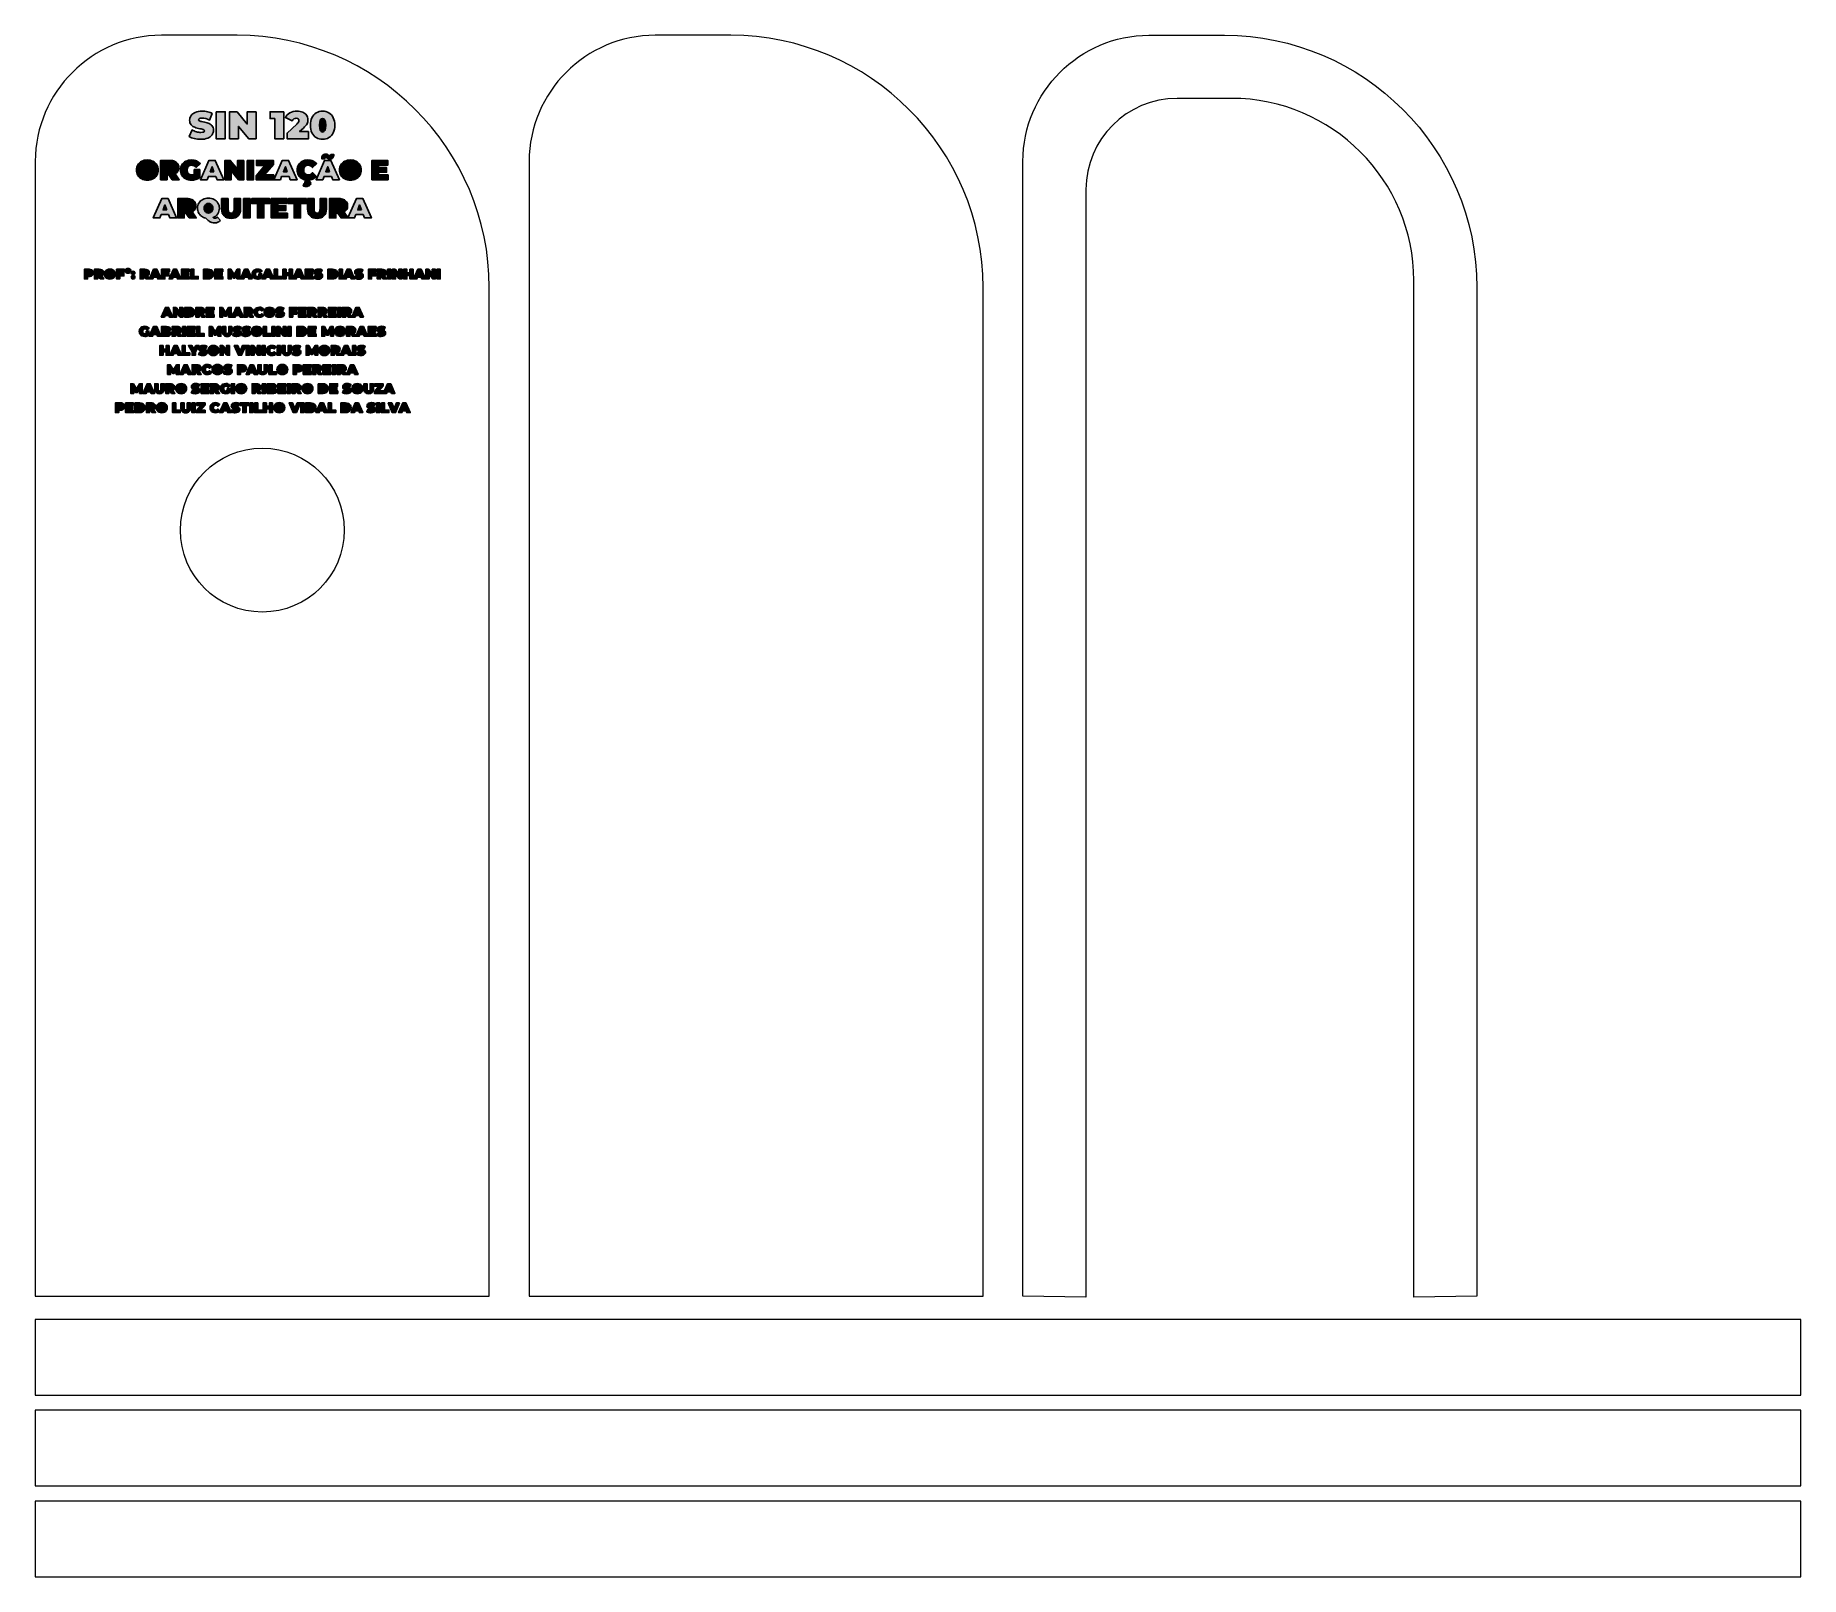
# Model space of a CAD drawing. Header units: centimetres. Extents: x -11.4 to 58.6, y -38.7 to 22.4.
import ezdxf

# ---------------------------------------------------------------- set-up
doc = ezdxf.new("R2010")
doc.units = ezdxf.units.CM
doc.header["$MEASUREMENT"] = 0
doc.layers.add('Camada 1', color=7, linetype='Continuous')

msp = doc.modelspace()

# ---------------------------------------------------------------- hatches: boundary and pattern name
at = {"layer": 'Camada 1', "true_color": 0x373435}
h = msp.add_hatch(color=250, dxfattribs=at)
edge = h.paths.add_edge_path()
edge.add_spline(control_points=[(-4.8248, 18.29892), (-4.91323, 18.29892), (-4.99938, 18.30883), (-5.08323, 18.32865), (-5.16709, 18.34847), (-5.23595, 18.37515), (-5.28983, 18.40869), (-5.28983, 18.40869), (-5.17395, 18.67094), (-5.17395, 18.67094), (-5.12313, 18.64146), (-5.06621, 18.61783), (-5.00319, 18.60004), (-4.94017, 18.58225), (-4.87969, 18.57336), (-4.82175, 18.57336), (-4.77194, 18.57336), (-4.73637, 18.57819), (-4.71502, 18.58784), (-4.69368, 18.5975), (-4.683, 18.61198), (-4.683, 18.63129), (-4.683, 18.65366), (-4.69698, 18.67043), (-4.72493, 18.68161), (-4.75288, 18.69279), (-4.79888, 18.70499), (-4.86292, 18.7182), (-4.94525, 18.73548), (-5.01386, 18.75403), (-5.06875, 18.77385), (-5.12364, 18.79367), (-5.17141, 18.8262), (-5.21207, 18.87143), (-5.25273, 18.91666), (-5.27305, 18.9779), (-5.27305, 19.05516), (-5.27305, 19.12224), (-5.25425, 19.18323), (-5.21664, 19.23812), (-5.17903, 19.29301), (-5.12288, 19.33621), (-5.04817, 19.36772), (-4.97345, 19.39923), (-4.88274, 19.41498), (-4.77601, 19.41498), (-4.70282, 19.41498), (-4.63091, 19.4071), (-4.56027, 19.39135), (-4.48962, 19.3756), (-4.42737, 19.35247), (-4.37349, 19.32198), (-4.37349, 19.32198), (-4.48175, 19.06126), (-4.48175, 19.06126), (-4.58644, 19.11411), (-4.68554, 19.14054), (-4.77906, 19.14054), (-4.87156, 19.14054), (-4.9178, 19.11818), (-4.9178, 19.07345), (-4.9178, 19.05211), (-4.90408, 19.0361), (-4.87664, 19.02542), (-4.84919, 19.01475), (-4.80396, 19.00332), (-4.74094, 18.99112), (-4.65963, 18.97587), (-4.59102, 18.95834), (-4.53511, 18.93852), (-4.47921, 18.9187), (-4.43067, 18.88643), (-4.3895, 18.8417), (-4.34833, 18.79698), (-4.32775, 18.73599), (-4.32775, 18.65874), (-4.32775, 18.59165), (-4.34656, 18.53092), (-4.38417, 18.47654), (-4.42178, 18.42216), (-4.47794, 18.37896), (-4.55264, 18.34694), (-4.62735, 18.31493), (-4.71807, 18.29892), (-4.8248, 18.29892)], knot_values=[0, 0, 0, 0, 0.03571429, 0.03571429, 0.03571429, 0.07142857, 0.07142857, 0.07142857, 0.10714286, 0.10714286, 0.10714286, 0.14285714, 0.14285714, 0.14285714, 0.17857143, 0.17857143, 0.17857143, 0.21428571, 0.21428571, 0.21428571, 0.25, 0.25, 0.25, 0.28571429, 0.28571429, 0.28571429, 0.32142857, 0.32142857, 0.32142857, 0.35714286, 0.35714286, 0.35714286, 0.39285714, 0.39285714, 0.39285714, 0.42857143, 0.42857143, 0.42857143, 0.46428571, 0.46428571, 0.46428571, 0.5, 0.5, 0.5, 0.53571429, 0.53571429, 0.53571429, 0.57142857, 0.57142857, 0.57142857, 0.60714286, 0.60714286, 0.60714286, 0.64285714, 0.64285714, 0.64285714, 0.67857143, 0.67857143, 0.67857143, 0.71428571, 0.71428571, 0.71428571, 0.75, 0.75, 0.75, 0.78571429, 0.78571429, 0.78571429, 0.82142857, 0.82142857, 0.82142857, 0.85714286, 0.85714286, 0.85714286, 0.89285714, 0.89285714, 0.89285714, 0.92857143, 0.92857143, 0.92857143, 0.96428571, 0.96428571, 0.96428571, 1, 1, 1, 1], degree=3, periodic=1)
h = msp.add_hatch(color=250, dxfattribs=at)
edge = h.paths.add_edge_path()
edge.add_spline(control_points=[(-4.22103, 19.39059), (-4.22103, 19.39059), (-3.8612, 19.39059), (-3.8612, 19.39059), (-3.8612, 19.39059), (-3.8612, 18.32331), (-3.8612, 18.32331), (-3.8612, 18.32331), (-4.22103, 18.32331), (-4.22103, 18.32331), (-4.22103, 18.32331), (-4.22103, 19.39059), (-4.22103, 19.39059)], knot_values=[0, 0, 0, 0, 0.25, 0.25, 0.25, 0.5, 0.5, 0.5, 0.75, 0.75, 0.75, 1, 1, 1, 1], degree=3, periodic=1)
h = msp.add_hatch(color=250, dxfattribs=at)
edge = h.paths.add_edge_path()
edge.add_spline(control_points=[(-2.63536, 19.39059), (-2.63536, 19.39059), (-2.63536, 18.32331), (-2.63536, 18.32331), (-2.63536, 18.32331), (-2.93115, 18.32331), (-2.93115, 18.32331), (-2.93115, 18.32331), (-3.33671, 18.80816), (-3.33671, 18.80816), (-3.33671, 18.80816), (-3.33671, 18.32331), (-3.33671, 18.32331), (-3.33671, 18.32331), (-3.68739, 18.32331), (-3.68739, 18.32331), (-3.68739, 18.32331), (-3.68739, 19.39059), (-3.68739, 19.39059), (-3.68739, 19.39059), (-3.3916, 19.39059), (-3.3916, 19.39059), (-3.3916, 19.39059), (-2.98604, 18.90574), (-2.98604, 18.90574), (-2.98604, 18.90574), (-2.98604, 19.39059), (-2.98604, 19.39059), (-2.98604, 19.39059), (-2.63536, 19.39059), (-2.63536, 19.39059)], knot_values=[0, 0, 0, 0, 0.1, 0.1, 0.1, 0.2, 0.2, 0.2, 0.3, 0.3, 0.3, 0.4, 0.4, 0.4, 0.5, 0.5, 0.5, 0.6, 0.6, 0.6, 0.7, 0.7, 0.7, 0.8, 0.8, 0.8, 0.9, 0.9, 0.9, 1, 1, 1, 1], degree=3, periodic=1)
h = msp.add_hatch(color=250, dxfattribs=at)
edge = h.paths.add_edge_path()
edge.add_spline(control_points=[(-1.54064, 19.39059), (-1.54064, 19.39059), (-1.54064, 18.32331), (-1.54064, 18.32331), (-1.54064, 18.32331), (-1.90046, 18.32331), (-1.90046, 18.32331), (-1.90046, 18.32331), (-1.90046, 19.11919), (-1.90046, 19.11919), (-1.90046, 19.11919), (-2.08342, 19.11919), (-2.08342, 19.11919), (-2.08342, 19.11919), (-2.08342, 19.39059), (-2.08342, 19.39059), (-2.08342, 19.39059), (-1.54064, 19.39059), (-1.54064, 19.39059)], knot_values=[0, 0, 0, 0, 0.16666667, 0.16666667, 0.16666667, 0.33333333, 0.33333333, 0.33333333, 0.5, 0.5, 0.5, 0.66666667, 0.66666667, 0.66666667, 0.83333333, 0.83333333, 0.83333333, 1, 1, 1, 1], degree=3, periodic=1)
h = msp.add_hatch(color=250, dxfattribs=at)
edge = h.paths.add_edge_path()
edge.add_spline(control_points=[(-0.5557, 18.60233), (-0.5557, 18.60233), (-0.5557, 18.32331), (-0.5557, 18.32331), (-0.5557, 18.32331), (-1.41104, 18.32331), (-1.41104, 18.32331), (-1.41104, 18.32331), (-1.41104, 18.54439), (-1.41104, 18.54439), (-1.41104, 18.54439), (-1.02529, 18.90116), (-1.02529, 18.90116), (-0.99175, 18.93268), (-0.96939, 18.95961), (-0.95821, 18.98197), (-0.94703, 19.00433), (-0.94144, 19.02619), (-0.94144, 19.04754), (-0.94144, 19.07396), (-0.95033, 19.09455), (-0.96812, 19.10928), (-0.98591, 19.12402), (-1.01157, 19.13139), (-1.04511, 19.13139), (-1.07764, 19.13139), (-1.10814, 19.12275), (-1.1366, 19.10547), (-1.16506, 19.08819), (-1.18691, 19.0638), (-1.20216, 19.03229), (-1.20216, 19.03229), (-1.47355, 19.16798), (-1.47355, 19.16798), (-1.4329, 19.24422), (-1.37343, 19.30444), (-1.29516, 19.34866), (-1.2169, 19.39287), (-1.12237, 19.41498), (-1.01157, 19.41498), (-0.92721, 19.41498), (-0.8525, 19.40126), (-0.78745, 19.37382), (-0.72239, 19.34637), (-0.67157, 19.30724), (-0.63498, 19.25641), (-0.59839, 19.20559), (-0.58009, 19.14715), (-0.58009, 19.08108), (-0.58009, 19.02212), (-0.59254, 18.96698), (-0.61744, 18.91565), (-0.64235, 18.86432), (-0.69088, 18.80613), (-0.76305, 18.74107), (-0.76305, 18.74107), (-0.91552, 18.60233), (-0.91552, 18.60233), (-0.91552, 18.60233), (-0.5557, 18.60233), (-0.5557, 18.60233)], knot_values=[0, 0, 0, 0, 0.05, 0.05, 0.05, 0.1, 0.1, 0.1, 0.15, 0.15, 0.15, 0.2, 0.2, 0.2, 0.25, 0.25, 0.25, 0.3, 0.3, 0.3, 0.35, 0.35, 0.35, 0.4, 0.4, 0.4, 0.45, 0.45, 0.45, 0.5, 0.5, 0.5, 0.55, 0.55, 0.55, 0.6, 0.6, 0.6, 0.65, 0.65, 0.65, 0.7, 0.7, 0.7, 0.75, 0.75, 0.75, 0.8, 0.8, 0.8, 0.85, 0.85, 0.85, 0.9, 0.9, 0.9, 0.95, 0.95, 0.95, 1, 1, 1, 1], degree=3, periodic=1)
h = msp.add_hatch(color=250, dxfattribs=at)
edge = h.paths.add_edge_path()
edge.add_spline(control_points=[(0.00081, 18.29892), (-0.09372, 18.29892), (-0.17732, 18.32102), (-0.25, 18.36524), (-0.32267, 18.40945), (-0.37959, 18.47349), (-0.42076, 18.55735), (-0.46193, 18.64121), (-0.48251, 18.74107), (-0.48251, 18.85695), (-0.48251, 18.97282), (-0.46193, 19.07269), (-0.42076, 19.15655), (-0.37959, 19.24041), (-0.32267, 19.30444), (-0.25, 19.34866), (-0.17732, 19.39287), (-0.09372, 19.41498), (0.00081, 19.41498), (0.09534, 19.41498), (0.17895, 19.39287), (0.25162, 19.34866), (0.3243, 19.30444), (0.38122, 19.24041), (0.42239, 19.15655), (0.46355, 19.07269), (0.48414, 18.97282), (0.48414, 18.85695), (0.48414, 18.74107), (0.46355, 18.64121), (0.42239, 18.55735), (0.38122, 18.47349), (0.3243, 18.40945), (0.25162, 18.36524), (0.17895, 18.32102), (0.09534, 18.29892), (0.00081, 18.29892)], knot_values=[0, 0, 0, 0, 0.08333333, 0.08333333, 0.08333333, 0.16666667, 0.16666667, 0.16666667, 0.25, 0.25, 0.25, 0.33333333, 0.33333333, 0.33333333, 0.41666667, 0.41666667, 0.41666667, 0.5, 0.5, 0.5, 0.58333333, 0.58333333, 0.58333333, 0.66666667, 0.66666667, 0.66666667, 0.75, 0.75, 0.75, 0.83333333, 0.83333333, 0.83333333, 0.91666667, 0.91666667, 0.91666667, 1, 1, 1, 1], degree=3, periodic=1)
h = msp.add_hatch(color=250, dxfattribs=at)
edge = h.paths.add_edge_path()
edge.add_spline(control_points=[(0.00081, 18.58708), (0.08213, 18.58708), (0.12279, 18.67703), (0.12279, 18.85695), (0.12279, 19.03686), (0.08213, 19.12682), (0.00081, 19.12682), (-0.0805, 19.12682), (-0.12116, 19.03686), (-0.12116, 18.85695), (-0.12116, 18.67703), (-0.0805, 18.58708), (0.00081, 18.58708)], knot_values=[0, 0, 0, 0, 0.25, 0.25, 0.25, 0.5, 0.5, 0.5, 0.75, 0.75, 0.75, 1, 1, 1, 1], degree=3, periodic=1)
h = msp.add_hatch(color=250, dxfattribs=at)
edge = h.paths.add_edge_path()
edge.add_spline(control_points=[(0.2934, 17.51425), (0.27217, 17.51425), (0.25315, 17.51791), (0.23632, 17.52523), (0.21948, 17.53255), (0.20192, 17.54243), (0.18362, 17.55487), (0.17118, 17.56292), (0.16112, 17.56896), (0.15343, 17.57298), (0.14575, 17.57701), (0.13825, 17.57902), (0.13093, 17.57902), (0.11703, 17.57902), (0.10568, 17.57426), (0.0969, 17.56475), (0.08812, 17.55524), (0.083, 17.54207), (0.08153, 17.52523), (0.08153, 17.52523), (-0.03593, 17.52523), (-0.03593, 17.52523), (-0.03447, 17.58378), (-0.02038, 17.63007), (0.00633, 17.6641), (0.03305, 17.69813), (0.06945, 17.71515), (0.11556, 17.71515), (0.13679, 17.71515), (0.15581, 17.71148), (0.17264, 17.70417), (0.18948, 17.69685), (0.20704, 17.68697), (0.22534, 17.67453), (0.23778, 17.66575), (0.24784, 17.65953), (0.25553, 17.65587), (0.26321, 17.65221), (0.27071, 17.65038), (0.27803, 17.65038), (0.29193, 17.65038), (0.30328, 17.65495), (0.31206, 17.6641), (0.32084, 17.67325), (0.32597, 17.68551), (0.32743, 17.70087), (0.32743, 17.70087), (0.44489, 17.70087), (0.44489, 17.70087), (0.44343, 17.64452), (0.42934, 17.59933), (0.40263, 17.5653), (0.37591, 17.53127), (0.33951, 17.51425), (0.2934, 17.51425)], knot_values=[0, 0, 0, 0, 0.05555556, 0.05555556, 0.05555556, 0.11111111, 0.11111111, 0.11111111, 0.16666667, 0.16666667, 0.16666667, 0.22222222, 0.22222222, 0.22222222, 0.27777778, 0.27777778, 0.27777778, 0.33333333, 0.33333333, 0.33333333, 0.38888889, 0.38888889, 0.38888889, 0.44444444, 0.44444444, 0.44444444, 0.5, 0.5, 0.5, 0.55555556, 0.55555556, 0.55555556, 0.61111111, 0.61111111, 0.61111111, 0.66666667, 0.66666667, 0.66666667, 0.72222222, 0.72222222, 0.72222222, 0.77777778, 0.77777778, 0.77777778, 0.83333333, 0.83333333, 0.83333333, 0.88888889, 0.88888889, 0.88888889, 0.94444444, 0.94444444, 0.94444444, 1, 1, 1, 1], degree=3, periodic=1)
h = msp.add_hatch(color=250, dxfattribs=at)
edge = h.paths.add_edge_path()
edge.add_spline(control_points=[(-6.95078, 16.67666), (-7.03348, 16.67666), (-7.10776, 16.69385), (-7.17363, 16.72825), (-7.2395, 16.76265), (-7.29109, 16.8104), (-7.32842, 16.87151), (-7.36574, 16.93262), (-7.3844, 17.0016), (-7.3844, 17.07844), (-7.3844, 17.15528), (-7.36574, 17.22426), (-7.32842, 17.28537), (-7.29109, 17.34648), (-7.2395, 17.39423), (-7.17363, 17.42863), (-7.10776, 17.46303), (-7.03348, 17.48022), (-6.95078, 17.48022), (-6.86808, 17.48022), (-6.7938, 17.46303), (-6.72794, 17.42863), (-6.66207, 17.39423), (-6.61048, 17.34648), (-6.57315, 17.28537), (-6.53583, 17.22426), (-6.51716, 17.15528), (-6.51716, 17.07844), (-6.51716, 17.0016), (-6.53583, 16.93262), (-6.57315, 16.87151), (-6.61048, 16.8104), (-6.66207, 16.76265), (-6.72794, 16.72825), (-6.7938, 16.69385), (-6.86808, 16.67666), (-6.95078, 16.67666)], knot_values=[0, 0, 0, 0, 0.08333333, 0.08333333, 0.08333333, 0.16666667, 0.16666667, 0.16666667, 0.25, 0.25, 0.25, 0.33333333, 0.33333333, 0.33333333, 0.41666667, 0.41666667, 0.41666667, 0.5, 0.5, 0.5, 0.58333333, 0.58333333, 0.58333333, 0.66666667, 0.66666667, 0.66666667, 0.75, 0.75, 0.75, 0.83333333, 0.83333333, 0.83333333, 0.91666667, 0.91666667, 0.91666667, 1, 1, 1, 1], degree=3, periodic=1)
h = msp.add_hatch(color=250, dxfattribs=at)
edge = h.paths.add_edge_path()
edge.add_spline(control_points=[(-6.95078, 16.88633), (-6.91858, 16.88633), (-6.88949, 16.8942), (-6.86351, 16.90993), (-6.83753, 16.92567), (-6.81686, 16.94799), (-6.80149, 16.9769), (-6.78612, 17.0058), (-6.77843, 17.03965), (-6.77843, 17.07844), (-6.77843, 17.11723), (-6.78612, 17.15107), (-6.80149, 17.17998), (-6.81686, 17.20889), (-6.83753, 17.23121), (-6.86351, 17.24695), (-6.88949, 17.26268), (-6.91858, 17.27055), (-6.95078, 17.27055), (-6.98299, 17.27055), (-7.01208, 17.26268), (-7.03806, 17.24695), (-7.06404, 17.23121), (-7.08471, 17.20889), (-7.10008, 17.17998), (-7.11545, 17.15107), (-7.12313, 17.11723), (-7.12313, 17.07844), (-7.12313, 17.03965), (-7.11545, 17.0058), (-7.10008, 16.9769), (-7.08471, 16.94799), (-7.06404, 16.92567), (-7.03806, 16.90993), (-7.01208, 16.8942), (-6.98299, 16.88633), (-6.95078, 16.88633)], knot_values=[0, 0, 0, 0, 0.08333333, 0.08333333, 0.08333333, 0.16666667, 0.16666667, 0.16666667, 0.25, 0.25, 0.25, 0.33333333, 0.33333333, 0.33333333, 0.41666667, 0.41666667, 0.41666667, 0.5, 0.5, 0.5, 0.58333333, 0.58333333, 0.58333333, 0.66666667, 0.66666667, 0.66666667, 0.75, 0.75, 0.75, 0.83333333, 0.83333333, 0.83333333, 0.91666667, 0.91666667, 0.91666667, 1, 1, 1, 1], degree=3, periodic=1)
h = msp.add_hatch(color=250, dxfattribs=at)
edge = h.paths.add_edge_path()
edge.add_spline(control_points=[(-6.09343, 16.88743), (-6.09343, 16.88743), (-6.16368, 16.88743), (-6.16368, 16.88743), (-6.16368, 16.88743), (-6.16368, 16.69422), (-6.16368, 16.69422), (-6.16368, 16.69422), (-6.42276, 16.69422), (-6.42276, 16.69422), (-6.42276, 16.69422), (-6.42276, 17.46266), (-6.42276, 17.46266), (-6.42276, 17.46266), (-6.05281, 17.46266), (-6.05281, 17.46266), (-5.98182, 17.46266), (-5.91998, 17.45095), (-5.86728, 17.42753), (-5.81459, 17.40411), (-5.77397, 17.37045), (-5.74543, 17.32654), (-5.71689, 17.28262), (-5.70262, 17.2314), (-5.70262, 17.17285), (-5.70262, 17.11796), (-5.71506, 17.07002), (-5.73994, 17.02904), (-5.76482, 16.98805), (-5.80069, 16.95549), (-5.84752, 16.93134), (-5.84752, 16.93134), (-5.68615, 16.69422), (-5.68615, 16.69422), (-5.68615, 16.69422), (-5.96279, 16.69422), (-5.96279, 16.69422), (-5.96279, 16.69422), (-6.09343, 16.88743), (-6.09343, 16.88743)], knot_values=[0, 0, 0, 0, 0.07692308, 0.07692308, 0.07692308, 0.15384615, 0.15384615, 0.15384615, 0.23076923, 0.23076923, 0.23076923, 0.30769231, 0.30769231, 0.30769231, 0.38461538, 0.38461538, 0.38461538, 0.46153846, 0.46153846, 0.46153846, 0.53846154, 0.53846154, 0.53846154, 0.61538462, 0.61538462, 0.61538462, 0.69230769, 0.69230769, 0.69230769, 0.76923077, 0.76923077, 0.76923077, 0.84615385, 0.84615385, 0.84615385, 0.92307692, 0.92307692, 0.92307692, 1, 1, 1, 1], degree=3, periodic=1)
h = msp.add_hatch(color=250, dxfattribs=at)
edge = h.paths.add_edge_path()
edge.add_spline(control_points=[(-5.96389, 17.17285), (-5.96389, 17.20139), (-5.97267, 17.22353), (-5.99024, 17.23926), (-6.0078, 17.255), (-6.03415, 17.26286), (-6.06927, 17.26286), (-6.06927, 17.26286), (-6.16368, 17.26286), (-6.16368, 17.26286), (-6.16368, 17.26286), (-6.16368, 17.08283), (-6.16368, 17.08283), (-6.16368, 17.08283), (-6.06927, 17.08283), (-6.06927, 17.08283), (-6.03415, 17.08283), (-6.0078, 17.0907), (-5.99024, 17.10643), (-5.97267, 17.12217), (-5.96389, 17.14431), (-5.96389, 17.17285)], knot_values=[0, 0, 0, 0, 0.14285714, 0.14285714, 0.14285714, 0.28571429, 0.28571429, 0.28571429, 0.42857143, 0.42857143, 0.42857143, 0.57142857, 0.57142857, 0.57142857, 0.71428571, 0.71428571, 0.71428571, 0.85714286, 0.85714286, 0.85714286, 1, 1, 1, 1], degree=3, periodic=1)
h = msp.add_hatch(color=250, dxfattribs=at)
edge = h.paths.add_edge_path()
edge.add_spline(control_points=[(-5.09665, 17.0993), (-5.09665, 17.0993), (-4.87161, 17.0993), (-4.87161, 17.0993), (-4.87161, 17.0993), (-4.87161, 16.77436), (-4.87161, 16.77436), (-4.91698, 16.74289), (-4.96968, 16.71874), (-5.02969, 16.7019), (-5.0897, 16.68507), (-5.14861, 16.67666), (-5.20643, 16.67666), (-5.28839, 16.67666), (-5.36194, 16.69367), (-5.42708, 16.7277), (-5.49221, 16.76173), (-5.54326, 16.8093), (-5.58022, 16.87041), (-5.61717, 16.93152), (-5.63566, 17.00086), (-5.63566, 17.07844), (-5.63566, 17.15601), (-5.61717, 17.22536), (-5.58022, 17.28647), (-5.54326, 17.34757), (-5.49167, 17.39515), (-5.42543, 17.42918), (-5.3592, 17.46321), (-5.28437, 17.48022), (-5.20094, 17.48022), (-5.12556, 17.48022), (-5.05805, 17.4676), (-4.9984, 17.44235), (-4.93875, 17.4171), (-4.88917, 17.38033), (-4.84965, 17.33202), (-4.84965, 17.33202), (-5.01542, 17.18602), (-5.01542, 17.18602), (-5.06372, 17.24237), (-5.12117, 17.27055), (-5.18777, 17.27055), (-5.24485, 17.27055), (-5.29023, 17.25335), (-5.32389, 17.21895), (-5.35755, 17.18456), (-5.37439, 17.13772), (-5.37439, 17.07844), (-5.37439, 17.02062), (-5.35774, 16.97415), (-5.32444, 16.93902), (-5.29114, 16.90389), (-5.24668, 16.88633), (-5.19106, 16.88633), (-5.15813, 16.88633), (-5.12666, 16.89255), (-5.09665, 16.90499), (-5.09665, 16.90499), (-5.09665, 17.0993), (-5.09665, 17.0993)], knot_values=[0, 0, 0, 0, 0.05, 0.05, 0.05, 0.1, 0.1, 0.1, 0.15, 0.15, 0.15, 0.2, 0.2, 0.2, 0.25, 0.25, 0.25, 0.3, 0.3, 0.3, 0.35, 0.35, 0.35, 0.4, 0.4, 0.4, 0.45, 0.45, 0.45, 0.5, 0.5, 0.5, 0.55, 0.55, 0.55, 0.6, 0.6, 0.6, 0.65, 0.65, 0.65, 0.7, 0.7, 0.7, 0.75, 0.75, 0.75, 0.8, 0.8, 0.8, 0.85, 0.85, 0.85, 0.9, 0.9, 0.9, 0.95, 0.95, 0.95, 1, 1, 1, 1], degree=3, periodic=1)
h = msp.add_hatch(color=250, dxfattribs=at)
edge = h.paths.add_edge_path()
edge.add_spline(control_points=[(-4.2371, 16.82815), (-4.2371, 16.82815), (-4.5291, 16.82815), (-4.5291, 16.82815), (-4.5291, 16.82815), (-4.5807, 16.69422), (-4.5807, 16.69422), (-4.5807, 16.69422), (-4.84416, 16.69422), (-4.84416, 16.69422), (-4.84416, 16.69422), (-4.50825, 17.46266), (-4.50825, 17.46266), (-4.50825, 17.46266), (-4.25356, 17.46266), (-4.25356, 17.46266), (-4.25356, 17.46266), (-3.91765, 16.69422), (-3.91765, 16.69422), (-3.91765, 16.69422), (-4.1855, 16.69422), (-4.1855, 16.69422), (-4.1855, 16.69422), (-4.2371, 16.82815), (-4.2371, 16.82815)], knot_values=[0, 0, 0, 0, 0.125, 0.125, 0.125, 0.25, 0.25, 0.25, 0.375, 0.375, 0.375, 0.5, 0.5, 0.5, 0.625, 0.625, 0.625, 0.75, 0.75, 0.75, 0.875, 0.875, 0.875, 1, 1, 1, 1], degree=3, periodic=1)
h = msp.add_hatch(color=250, dxfattribs=at)
edge = h.paths.add_edge_path()
edge.add_spline(control_points=[(-4.30845, 17.01477), (-4.30845, 17.01477), (-4.3831, 17.20798), (-4.3831, 17.20798), (-4.3831, 17.20798), (-4.45775, 17.01477), (-4.45775, 17.01477), (-4.45775, 17.01477), (-4.30845, 17.01477), (-4.30845, 17.01477)], knot_values=[0, 0, 0, 0, 0.33333333, 0.33333333, 0.33333333, 0.66666667, 0.66666667, 0.66666667, 1, 1, 1, 1], degree=3, periodic=1)
h = msp.add_hatch(color=250, dxfattribs=at)
edge = h.paths.add_edge_path()
edge.add_spline(control_points=[(-3.11847, 17.46266), (-3.11847, 17.46266), (-3.11847, 16.69422), (-3.11847, 16.69422), (-3.11847, 16.69422), (-3.33144, 16.69422), (-3.33144, 16.69422), (-3.33144, 16.69422), (-3.62344, 17.04331), (-3.62344, 17.04331), (-3.62344, 17.04331), (-3.62344, 16.69422), (-3.62344, 16.69422), (-3.62344, 16.69422), (-3.87593, 16.69422), (-3.87593, 16.69422), (-3.87593, 16.69422), (-3.87593, 17.46266), (-3.87593, 17.46266), (-3.87593, 17.46266), (-3.66296, 17.46266), (-3.66296, 17.46266), (-3.66296, 17.46266), (-3.37096, 17.11357), (-3.37096, 17.11357), (-3.37096, 17.11357), (-3.37096, 17.46266), (-3.37096, 17.46266), (-3.37096, 17.46266), (-3.11847, 17.46266), (-3.11847, 17.46266)], knot_values=[0, 0, 0, 0, 0.1, 0.1, 0.1, 0.2, 0.2, 0.2, 0.3, 0.3, 0.3, 0.4, 0.4, 0.4, 0.5, 0.5, 0.5, 0.6, 0.6, 0.6, 0.7, 0.7, 0.7, 0.8, 0.8, 0.8, 0.9, 0.9, 0.9, 1, 1, 1, 1], degree=3, periodic=1)
h = msp.add_hatch(color=250, dxfattribs=at)
edge = h.paths.add_edge_path()
edge.add_spline(control_points=[(-2.99332, 17.46266), (-2.99332, 17.46266), (-2.73425, 17.46266), (-2.73425, 17.46266), (-2.73425, 17.46266), (-2.73425, 16.69422), (-2.73425, 16.69422), (-2.73425, 16.69422), (-2.99332, 16.69422), (-2.99332, 16.69422), (-2.99332, 16.69422), (-2.99332, 17.46266), (-2.99332, 17.46266)], knot_values=[0, 0, 0, 0, 0.25, 0.25, 0.25, 0.5, 0.5, 0.5, 0.75, 0.75, 0.75, 1, 1, 1, 1], degree=3, periodic=1)
h = msp.add_hatch(color=250, dxfattribs=at)
edge = h.paths.add_edge_path()
edge.add_spline(control_points=[(-1.93068, 16.89511), (-1.93068, 16.89511), (-1.93068, 16.69422), (-1.93068, 16.69422), (-1.93068, 16.69422), (-2.63655, 16.69422), (-2.63655, 16.69422), (-2.63655, 16.69422), (-2.63655, 16.8534), (-2.63655, 16.8534), (-2.63655, 16.8534), (-2.28526, 17.26177), (-2.28526, 17.26177), (-2.28526, 17.26177), (-2.62557, 17.26177), (-2.62557, 17.26177), (-2.62557, 17.26177), (-2.62557, 17.46266), (-2.62557, 17.46266), (-2.62557, 17.46266), (-1.94825, 17.46266), (-1.94825, 17.46266), (-1.94825, 17.46266), (-1.94825, 17.30348), (-1.94825, 17.30348), (-1.94825, 17.30348), (-2.29953, 16.89511), (-2.29953, 16.89511), (-2.29953, 16.89511), (-1.93068, 16.89511), (-1.93068, 16.89511)], knot_values=[0, 0, 0, 0, 0.1, 0.1, 0.1, 0.2, 0.2, 0.2, 0.3, 0.3, 0.3, 0.4, 0.4, 0.4, 0.5, 0.5, 0.5, 0.6, 0.6, 0.6, 0.7, 0.7, 0.7, 0.8, 0.8, 0.8, 0.9, 0.9, 0.9, 1, 1, 1, 1], degree=3, periodic=1)
h = msp.add_hatch(color=250, dxfattribs=at)
edge = h.paths.add_edge_path()
edge.add_spline(control_points=[(-1.3313, 16.82815), (-1.3313, 16.82815), (-1.62331, 16.82815), (-1.62331, 16.82815), (-1.62331, 16.82815), (-1.6749, 16.69422), (-1.6749, 16.69422), (-1.6749, 16.69422), (-1.93837, 16.69422), (-1.93837, 16.69422), (-1.93837, 16.69422), (-1.60245, 17.46266), (-1.60245, 17.46266), (-1.60245, 17.46266), (-1.34777, 17.46266), (-1.34777, 17.46266), (-1.34777, 17.46266), (-1.01185, 16.69422), (-1.01185, 16.69422), (-1.01185, 16.69422), (-1.2797, 16.69422), (-1.2797, 16.69422), (-1.2797, 16.69422), (-1.3313, 16.82815), (-1.3313, 16.82815)], knot_values=[0, 0, 0, 0, 0.125, 0.125, 0.125, 0.25, 0.25, 0.25, 0.375, 0.375, 0.375, 0.5, 0.5, 0.5, 0.625, 0.625, 0.625, 0.75, 0.75, 0.75, 0.875, 0.875, 0.875, 1, 1, 1, 1], degree=3, periodic=1)
h = msp.add_hatch(color=250, dxfattribs=at)
edge = h.paths.add_edge_path()
edge.add_spline(control_points=[(-1.40265, 17.01477), (-1.40265, 17.01477), (-1.4773, 17.20798), (-1.4773, 17.20798), (-1.4773, 17.20798), (-1.55195, 17.01477), (-1.55195, 17.01477), (-1.55195, 17.01477), (-1.40265, 17.01477), (-1.40265, 17.01477)], knot_values=[0, 0, 0, 0, 0.33333333, 0.33333333, 0.33333333, 0.66666667, 0.66666667, 0.66666667, 1, 1, 1, 1], degree=3, periodic=1)
h = msp.add_hatch(color=250, dxfattribs=at)
edge = h.paths.add_edge_path()
edge.add_spline(control_points=[(-0.58372, 16.67666), (-0.66495, 16.67666), (-0.73814, 16.69367), (-0.80327, 16.7277), (-0.86841, 16.76173), (-0.91945, 16.8093), (-0.95641, 16.87041), (-0.99337, 16.93152), (-1.01185, 17.00086), (-1.01185, 17.07844), (-1.01185, 17.15601), (-0.99337, 17.22536), (-0.95641, 17.28647), (-0.91945, 17.34757), (-0.86841, 17.39515), (-0.80327, 17.42918), (-0.73814, 17.46321), (-0.66495, 17.48022), (-0.58372, 17.48022), (-0.50907, 17.48022), (-0.44247, 17.46705), (-0.38392, 17.4407), (-0.32538, 17.41436), (-0.27707, 17.3763), (-0.23902, 17.32654), (-0.23902, 17.32654), (-0.40259, 17.18053), (-0.40259, 17.18053), (-0.45016, 17.24054), (-0.50614, 17.27055), (-0.57055, 17.27055), (-0.6247, 17.27055), (-0.66825, 17.25317), (-0.70118, 17.2184), (-0.73411, 17.18364), (-0.75058, 17.13699), (-0.75058, 17.07844), (-0.75058, 17.01989), (-0.73411, 16.97323), (-0.70118, 16.93847), (-0.66825, 16.90371), (-0.6247, 16.88633), (-0.57055, 16.88633), (-0.50614, 16.88633), (-0.45016, 16.91634), (-0.40259, 16.97635), (-0.40259, 16.97635), (-0.23902, 16.83034), (-0.23902, 16.83034), (-0.27707, 16.78058), (-0.32538, 16.74252), (-0.38392, 16.71617), (-0.44247, 16.68983), (-0.50907, 16.67666), (-0.58372, 16.67666)], knot_values=[0, 0, 0, 0, 0.05555556, 0.05555556, 0.05555556, 0.11111111, 0.11111111, 0.11111111, 0.16666667, 0.16666667, 0.16666667, 0.22222222, 0.22222222, 0.22222222, 0.27777778, 0.27777778, 0.27777778, 0.33333333, 0.33333333, 0.33333333, 0.38888889, 0.38888889, 0.38888889, 0.44444444, 0.44444444, 0.44444444, 0.5, 0.5, 0.5, 0.55555556, 0.55555556, 0.55555556, 0.61111111, 0.61111111, 0.61111111, 0.66666667, 0.66666667, 0.66666667, 0.72222222, 0.72222222, 0.72222222, 0.77777778, 0.77777778, 0.77777778, 0.83333333, 0.83333333, 0.83333333, 0.88888889, 0.88888889, 0.88888889, 0.94444444, 0.94444444, 0.94444444, 1, 1, 1, 1], degree=3, periodic=1)
h = msp.add_hatch(color=250, dxfattribs=at)
edge = h.paths.add_edge_path()
edge.add_spline(control_points=[(0.34829, 16.82815), (0.34829, 16.82815), (0.05628, 16.82815), (0.05628, 16.82815), (0.05628, 16.82815), (0.00469, 16.69422), (0.00469, 16.69422), (0.00469, 16.69422), (-0.25878, 16.69422), (-0.25878, 16.69422), (-0.25878, 16.69422), (0.07714, 17.46266), (0.07714, 17.46266), (0.07714, 17.46266), (0.33182, 17.46266), (0.33182, 17.46266), (0.33182, 17.46266), (0.66774, 16.69422), (0.66774, 16.69422), (0.66774, 16.69422), (0.39988, 16.69422), (0.39988, 16.69422), (0.39988, 16.69422), (0.34829, 16.82815), (0.34829, 16.82815)], knot_values=[0, 0, 0, 0, 0.125, 0.125, 0.125, 0.25, 0.25, 0.25, 0.375, 0.375, 0.375, 0.5, 0.5, 0.5, 0.625, 0.625, 0.625, 0.75, 0.75, 0.75, 0.875, 0.875, 0.875, 1, 1, 1, 1], degree=3, periodic=1)
h = msp.add_hatch(color=250, dxfattribs=at)
edge = h.paths.add_edge_path()
edge.add_spline(control_points=[(0.27693, 17.01477), (0.27693, 17.01477), (0.20228, 17.20798), (0.20228, 17.20798), (0.20228, 17.20798), (0.12764, 17.01477), (0.12764, 17.01477), (0.12764, 17.01477), (0.27693, 17.01477), (0.27693, 17.01477)], knot_values=[0, 0, 0, 0, 0.33333333, 0.33333333, 0.33333333, 0.66666667, 0.66666667, 0.66666667, 1, 1, 1, 1], degree=3, periodic=1)
h = msp.add_hatch(color=250, dxfattribs=at)
edge = h.paths.add_edge_path()
edge.add_spline(control_points=[(1.10136, 16.67666), (1.01866, 16.67666), (0.94438, 16.69385), (0.87851, 16.72825), (0.81264, 16.76265), (0.76105, 16.8104), (0.72373, 16.87151), (0.6864, 16.93262), (0.66774, 17.0016), (0.66774, 17.07844), (0.66774, 17.15528), (0.6864, 17.22426), (0.72373, 17.28537), (0.76105, 17.34648), (0.81264, 17.39423), (0.87851, 17.42863), (0.94438, 17.46303), (1.01866, 17.48022), (1.10136, 17.48022), (1.18406, 17.48022), (1.25834, 17.46303), (1.32421, 17.42863), (1.39007, 17.39423), (1.44167, 17.34648), (1.47899, 17.28537), (1.51632, 17.22426), (1.53498, 17.15528), (1.53498, 17.07844), (1.53498, 17.0016), (1.51632, 16.93262), (1.47899, 16.87151), (1.44167, 16.8104), (1.39007, 16.76265), (1.32421, 16.72825), (1.25834, 16.69385), (1.18406, 16.67666), (1.10136, 16.67666)], knot_values=[0, 0, 0, 0, 0.08333333, 0.08333333, 0.08333333, 0.16666667, 0.16666667, 0.16666667, 0.25, 0.25, 0.25, 0.33333333, 0.33333333, 0.33333333, 0.41666667, 0.41666667, 0.41666667, 0.5, 0.5, 0.5, 0.58333333, 0.58333333, 0.58333333, 0.66666667, 0.66666667, 0.66666667, 0.75, 0.75, 0.75, 0.83333333, 0.83333333, 0.83333333, 0.91666667, 0.91666667, 0.91666667, 1, 1, 1, 1], degree=3, periodic=1)
h = msp.add_hatch(color=250, dxfattribs=at)
edge = h.paths.add_edge_path()
edge.add_spline(control_points=[(1.10136, 16.88633), (1.13356, 16.88633), (1.16265, 16.8942), (1.18863, 16.90993), (1.21461, 16.92567), (1.23529, 16.94799), (1.25065, 16.9769), (1.26602, 17.0058), (1.27371, 17.03965), (1.27371, 17.07844), (1.27371, 17.11723), (1.26602, 17.15107), (1.25065, 17.17998), (1.23529, 17.20889), (1.21461, 17.23121), (1.18863, 17.24695), (1.16265, 17.26268), (1.13356, 17.27055), (1.10136, 17.27055), (1.06916, 17.27055), (1.04006, 17.26268), (1.01409, 17.24695), (0.98811, 17.23121), (0.96743, 17.20889), (0.95206, 17.17998), (0.93669, 17.15107), (0.92901, 17.11723), (0.92901, 17.07844), (0.92901, 17.03965), (0.93669, 17.0058), (0.95206, 16.9769), (0.96743, 16.94799), (0.98811, 16.92567), (1.01409, 16.90993), (1.04006, 16.8942), (1.06916, 16.88633), (1.10136, 16.88633)], knot_values=[0, 0, 0, 0, 0.08333333, 0.08333333, 0.08333333, 0.16666667, 0.16666667, 0.16666667, 0.25, 0.25, 0.25, 0.33333333, 0.33333333, 0.33333333, 0.41666667, 0.41666667, 0.41666667, 0.5, 0.5, 0.5, 0.58333333, 0.58333333, 0.58333333, 0.66666667, 0.66666667, 0.66666667, 0.75, 0.75, 0.75, 0.83333333, 0.83333333, 0.83333333, 0.91666667, 0.91666667, 0.91666667, 1, 1, 1, 1], degree=3, periodic=1)
h = msp.add_hatch(color=250, dxfattribs=at)
edge = h.paths.add_edge_path()
edge.add_spline(control_points=[(2.59762, 16.88962), (2.59762, 16.88962), (2.59762, 16.69422), (2.59762, 16.69422), (2.59762, 16.69422), (1.95872, 16.69422), (1.95872, 16.69422), (1.95872, 16.69422), (1.95872, 17.46266), (1.95872, 17.46266), (1.95872, 17.46266), (2.58335, 17.46266), (2.58335, 17.46266), (2.58335, 17.46266), (2.58335, 17.26726), (2.58335, 17.26726), (2.58335, 17.26726), (2.2134, 17.26726), (2.2134, 17.26726), (2.2134, 17.26726), (2.2134, 17.17724), (2.2134, 17.17724), (2.2134, 17.17724), (2.53834, 17.17724), (2.53834, 17.17724), (2.53834, 17.17724), (2.53834, 16.99062), (2.53834, 16.99062), (2.53834, 16.99062), (2.2134, 16.99062), (2.2134, 16.99062), (2.2134, 16.99062), (2.2134, 16.88962), (2.2134, 16.88962), (2.2134, 16.88962), (2.59762, 16.88962), (2.59762, 16.88962)], knot_values=[0, 0, 0, 0, 0.08333333, 0.08333333, 0.08333333, 0.16666667, 0.16666667, 0.16666667, 0.25, 0.25, 0.25, 0.33333333, 0.33333333, 0.33333333, 0.41666667, 0.41666667, 0.41666667, 0.5, 0.5, 0.5, 0.58333333, 0.58333333, 0.58333333, 0.66666667, 0.66666667, 0.66666667, 0.75, 0.75, 0.75, 0.83333333, 0.83333333, 0.83333333, 0.91666667, 0.91666667, 0.91666667, 1, 1, 1, 1], degree=3, periodic=1)
h = msp.add_hatch(color=250, dxfattribs=at)
edge = h.paths.add_edge_path()
edge.add_spline(control_points=[(-0.65837, 16.43075), (-0.6774, 16.43075), (-0.69716, 16.43295), (-0.71765, 16.43734), (-0.73814, 16.44173), (-0.75424, 16.44722), (-0.76595, 16.45381), (-0.76595, 16.45381), (-0.73521, 16.54492), (-0.73521, 16.54492), (-0.71326, 16.53614), (-0.6913, 16.53175), (-0.66934, 16.53175), (-0.63422, 16.53175), (-0.61665, 16.54053), (-0.61665, 16.5581), (-0.61665, 16.57273), (-0.63165, 16.58005), (-0.66166, 16.58005), (-0.66166, 16.58005), (-0.70667, 16.58005), (-0.70667, 16.58005), (-0.70667, 16.58005), (-0.67703, 16.7052), (-0.67703, 16.7052), (-0.67703, 16.7052), (-0.54969, 16.7052), (-0.54969, 16.7052), (-0.54969, 16.7052), (-0.56506, 16.63714), (-0.56506, 16.63714), (-0.53285, 16.63274), (-0.50925, 16.62232), (-0.49425, 16.60585), (-0.47925, 16.58938), (-0.47175, 16.57054), (-0.47175, 16.54931), (-0.47175, 16.51272), (-0.48876, 16.48382), (-0.52279, 16.46259), (-0.55682, 16.44137), (-0.60201, 16.43075), (-0.65837, 16.43075)], knot_values=[0, 0, 0, 0, 0.07142857, 0.07142857, 0.07142857, 0.14285714, 0.14285714, 0.14285714, 0.21428571, 0.21428571, 0.21428571, 0.28571429, 0.28571429, 0.28571429, 0.35714286, 0.35714286, 0.35714286, 0.42857143, 0.42857143, 0.42857143, 0.5, 0.5, 0.5, 0.57142857, 0.57142857, 0.57142857, 0.64285714, 0.64285714, 0.64285714, 0.71428571, 0.71428571, 0.71428571, 0.78571429, 0.78571429, 0.78571429, 0.85714286, 0.85714286, 0.85714286, 0.92857143, 0.92857143, 0.92857143, 1, 1, 1, 1], degree=3, periodic=1)
h = msp.add_hatch(color=250, dxfattribs=at)
edge = h.paths.add_edge_path()
edge.add_spline(control_points=[(-6.10715, 15.31432), (-6.10715, 15.31432), (-6.39915, 15.31432), (-6.39915, 15.31432), (-6.39915, 15.31432), (-6.45075, 15.18039), (-6.45075, 15.18039), (-6.45075, 15.18039), (-6.71421, 15.18039), (-6.71421, 15.18039), (-6.71421, 15.18039), (-6.3783, 15.94883), (-6.3783, 15.94883), (-6.3783, 15.94883), (-6.12361, 15.94883), (-6.12361, 15.94883), (-6.12361, 15.94883), (-5.7877, 15.18039), (-5.7877, 15.18039), (-5.7877, 15.18039), (-6.05555, 15.18039), (-6.05555, 15.18039), (-6.05555, 15.18039), (-6.10715, 15.31432), (-6.10715, 15.31432)], knot_values=[0, 0, 0, 0, 0.125, 0.125, 0.125, 0.25, 0.25, 0.25, 0.375, 0.375, 0.375, 0.5, 0.5, 0.5, 0.625, 0.625, 0.625, 0.75, 0.75, 0.75, 0.875, 0.875, 0.875, 1, 1, 1, 1], degree=3, periodic=1)
h = msp.add_hatch(color=250, dxfattribs=at)
edge = h.paths.add_edge_path()
edge.add_spline(control_points=[(-6.1785, 15.50094), (-6.1785, 15.50094), (-6.25315, 15.69415), (-6.25315, 15.69415), (-6.25315, 15.69415), (-6.3278, 15.50094), (-6.3278, 15.50094), (-6.3278, 15.50094), (-6.1785, 15.50094), (-6.1785, 15.50094)], knot_values=[0, 0, 0, 0, 0.33333333, 0.33333333, 0.33333333, 0.66666667, 0.66666667, 0.66666667, 1, 1, 1, 1], degree=3, periodic=1)
h = msp.add_hatch(color=250, dxfattribs=at)
edge = h.paths.add_edge_path()
edge.add_spline(control_points=[(-5.41665, 15.3736), (-5.41665, 15.3736), (-5.48691, 15.3736), (-5.48691, 15.3736), (-5.48691, 15.3736), (-5.48691, 15.18039), (-5.48691, 15.18039), (-5.48691, 15.18039), (-5.74598, 15.18039), (-5.74598, 15.18039), (-5.74598, 15.18039), (-5.74598, 15.94883), (-5.74598, 15.94883), (-5.74598, 15.94883), (-5.37603, 15.94883), (-5.37603, 15.94883), (-5.30505, 15.94883), (-5.2432, 15.93713), (-5.19051, 15.91371), (-5.13782, 15.89028), (-5.0972, 15.85662), (-5.06866, 15.81271), (-5.04012, 15.7688), (-5.02584, 15.71757), (-5.02584, 15.65902), (-5.02584, 15.60413), (-5.03829, 15.5562), (-5.06317, 15.51521), (-5.08805, 15.47423), (-5.12391, 15.44166), (-5.17075, 15.41751), (-5.17075, 15.41751), (-5.00938, 15.18039), (-5.00938, 15.18039), (-5.00938, 15.18039), (-5.28602, 15.18039), (-5.28602, 15.18039), (-5.28602, 15.18039), (-5.41665, 15.3736), (-5.41665, 15.3736)], knot_values=[0, 0, 0, 0, 0.07692308, 0.07692308, 0.07692308, 0.15384615, 0.15384615, 0.15384615, 0.23076923, 0.23076923, 0.23076923, 0.30769231, 0.30769231, 0.30769231, 0.38461538, 0.38461538, 0.38461538, 0.46153846, 0.46153846, 0.46153846, 0.53846154, 0.53846154, 0.53846154, 0.61538462, 0.61538462, 0.61538462, 0.69230769, 0.69230769, 0.69230769, 0.76923077, 0.76923077, 0.76923077, 0.84615385, 0.84615385, 0.84615385, 0.92307692, 0.92307692, 0.92307692, 1, 1, 1, 1], degree=3, periodic=1)
h = msp.add_hatch(color=250, dxfattribs=at)
edge = h.paths.add_edge_path()
edge.add_spline(control_points=[(-5.28711, 15.65902), (-5.28711, 15.68756), (-5.2959, 15.7097), (-5.31346, 15.72544), (-5.33102, 15.74117), (-5.35737, 15.74904), (-5.3925, 15.74904), (-5.3925, 15.74904), (-5.48691, 15.74904), (-5.48691, 15.74904), (-5.48691, 15.74904), (-5.48691, 15.56901), (-5.48691, 15.56901), (-5.48691, 15.56901), (-5.3925, 15.56901), (-5.3925, 15.56901), (-5.35737, 15.56901), (-5.33102, 15.57687), (-5.31346, 15.59261), (-5.2959, 15.60834), (-5.28711, 15.63048), (-5.28711, 15.65902)], knot_values=[0, 0, 0, 0, 0.14285714, 0.14285714, 0.14285714, 0.28571429, 0.28571429, 0.28571429, 0.42857143, 0.42857143, 0.42857143, 0.57142857, 0.57142857, 0.57142857, 0.71428571, 0.71428571, 0.71428571, 0.85714286, 0.85714286, 0.85714286, 1, 1, 1, 1], degree=3, periodic=1)
h = msp.add_hatch(color=250, dxfattribs=at)
edge = h.paths.add_edge_path()
edge.add_spline(control_points=[(-4.04993, 15.08379), (-4.077, 15.05159), (-4.10957, 15.02726), (-4.14763, 15.01079), (-4.18568, 14.99432), (-4.22777, 14.98609), (-4.27387, 14.98609), (-4.31998, 14.98609), (-4.36133, 14.99176), (-4.39792, 15.00311), (-4.43451, 15.01445), (-4.4711, 15.03348), (-4.5077, 15.06019), (-4.54429, 15.0869), (-4.58601, 15.12478), (-4.63284, 15.17381), (-4.69724, 15.18698), (-4.75396, 15.21205), (-4.803, 15.24901), (-4.85203, 15.28596), (-4.89027, 15.33152), (-4.91771, 15.38568), (-4.94516, 15.43984), (-4.95888, 15.49948), (-4.95888, 15.56461), (-4.95888, 15.64146), (-4.94022, 15.71044), (-4.90289, 15.77154), (-4.86557, 15.83265), (-4.81397, 15.8804), (-4.74811, 15.9148), (-4.68224, 15.9492), (-4.60796, 15.9664), (-4.52526, 15.9664), (-4.44256, 15.9664), (-4.36828, 15.9492), (-4.30241, 15.9148), (-4.23655, 15.8804), (-4.18495, 15.83265), (-4.14763, 15.77154), (-4.1103, 15.71044), (-4.09164, 15.64146), (-4.09164, 15.56461), (-4.09164, 15.48045), (-4.11396, 15.40599), (-4.15861, 15.34122), (-4.20325, 15.27645), (-4.26362, 15.2287), (-4.33974, 15.19796), (-4.32876, 15.18625), (-4.3176, 15.17802), (-4.30626, 15.17326), (-4.29491, 15.1685), (-4.28229, 15.16612), (-4.26838, 15.16612), (-4.23033, 15.16612), (-4.19483, 15.18259), (-4.1619, 15.21552), (-4.1619, 15.21552), (-4.04993, 15.08379), (-4.04993, 15.08379)], knot_values=[0, 0, 0, 0, 0.05, 0.05, 0.05, 0.1, 0.1, 0.1, 0.15, 0.15, 0.15, 0.2, 0.2, 0.2, 0.25, 0.25, 0.25, 0.3, 0.3, 0.3, 0.35, 0.35, 0.35, 0.4, 0.4, 0.4, 0.45, 0.45, 0.45, 0.5, 0.5, 0.5, 0.55, 0.55, 0.55, 0.6, 0.6, 0.6, 0.65, 0.65, 0.65, 0.7, 0.7, 0.7, 0.75, 0.75, 0.75, 0.8, 0.8, 0.8, 0.85, 0.85, 0.85, 0.9, 0.9, 0.9, 0.95, 0.95, 0.95, 1, 1, 1, 1], degree=3, periodic=1)
h = msp.add_hatch(color=250, dxfattribs=at)
edge = h.paths.add_edge_path()
edge.add_spline(control_points=[(-4.52526, 15.75672), (-4.55746, 15.75672), (-4.58655, 15.74886), (-4.61253, 15.73312), (-4.63851, 15.71739), (-4.65919, 15.69507), (-4.67456, 15.66616), (-4.68993, 15.63725), (-4.69761, 15.6034), (-4.69761, 15.56461), (-4.69761, 15.52583), (-4.68993, 15.49198), (-4.67456, 15.46307), (-4.65919, 15.43416), (-4.63851, 15.41184), (-4.61253, 15.39611), (-4.58655, 15.38037), (-4.55746, 15.3725), (-4.52526, 15.3725), (-4.49306, 15.3725), (-4.46397, 15.38037), (-4.43799, 15.39611), (-4.41201, 15.41184), (-4.39133, 15.43416), (-4.37596, 15.46307), (-4.3606, 15.49198), (-4.35291, 15.52583), (-4.35291, 15.56461), (-4.35291, 15.6034), (-4.3606, 15.63725), (-4.37596, 15.66616), (-4.39133, 15.69507), (-4.41201, 15.71739), (-4.43799, 15.73312), (-4.46397, 15.74886), (-4.49306, 15.75672), (-4.52526, 15.75672)], knot_values=[0, 0, 0, 0, 0.08333333, 0.08333333, 0.08333333, 0.16666667, 0.16666667, 0.16666667, 0.25, 0.25, 0.25, 0.33333333, 0.33333333, 0.33333333, 0.41666667, 0.41666667, 0.41666667, 0.5, 0.5, 0.5, 0.58333333, 0.58333333, 0.58333333, 0.66666667, 0.66666667, 0.66666667, 0.75, 0.75, 0.75, 0.83333333, 0.83333333, 0.83333333, 0.91666667, 0.91666667, 0.91666667, 1, 1, 1, 1], degree=3, periodic=1)
h = msp.add_hatch(color=250, dxfattribs=at)
edge = h.paths.add_edge_path()
edge.add_spline(control_points=[(-3.62948, 15.16283), (-3.74731, 15.16283), (-3.83916, 15.19467), (-3.90502, 15.25834), (-3.97089, 15.32201), (-4.00382, 15.41129), (-4.00382, 15.52619), (-4.00382, 15.52619), (-4.00382, 15.94883), (-4.00382, 15.94883), (-4.00382, 15.94883), (-3.74475, 15.94883), (-3.74475, 15.94883), (-3.74475, 15.94883), (-3.74475, 15.53388), (-3.74475, 15.53388), (-3.74475, 15.47752), (-3.73469, 15.43654), (-3.71456, 15.41093), (-3.69443, 15.38531), (-3.66534, 15.3725), (-3.62729, 15.3725), (-3.58923, 15.3725), (-3.56014, 15.38531), (-3.54001, 15.41093), (-3.51989, 15.43654), (-3.50982, 15.47752), (-3.50982, 15.53388), (-3.50982, 15.53388), (-3.50982, 15.94883), (-3.50982, 15.94883), (-3.50982, 15.94883), (-3.25514, 15.94883), (-3.25514, 15.94883), (-3.25514, 15.94883), (-3.25514, 15.52619), (-3.25514, 15.52619), (-3.25514, 15.41129), (-3.28807, 15.32201), (-3.35394, 15.25834), (-3.41981, 15.19467), (-3.51165, 15.16283), (-3.62948, 15.16283)], knot_values=[0, 0, 0, 0, 0.07142857, 0.07142857, 0.07142857, 0.14285714, 0.14285714, 0.14285714, 0.21428571, 0.21428571, 0.21428571, 0.28571429, 0.28571429, 0.28571429, 0.35714286, 0.35714286, 0.35714286, 0.42857143, 0.42857143, 0.42857143, 0.5, 0.5, 0.5, 0.57142857, 0.57142857, 0.57142857, 0.64285714, 0.64285714, 0.64285714, 0.71428571, 0.71428571, 0.71428571, 0.78571429, 0.78571429, 0.78571429, 0.85714286, 0.85714286, 0.85714286, 0.92857143, 0.92857143, 0.92857143, 1, 1, 1, 1], degree=3, periodic=1)
h = msp.add_hatch(color=250, dxfattribs=at)
edge = h.paths.add_edge_path()
edge.add_spline(control_points=[(-3.13658, 15.94883), (-3.13658, 15.94883), (-2.87751, 15.94883), (-2.87751, 15.94883), (-2.87751, 15.94883), (-2.87751, 15.18039), (-2.87751, 15.18039), (-2.87751, 15.18039), (-3.13658, 15.18039), (-3.13658, 15.18039), (-3.13658, 15.18039), (-3.13658, 15.94883), (-3.13658, 15.94883)], knot_values=[0, 0, 0, 0, 0.25, 0.25, 0.25, 0.5, 0.5, 0.5, 0.75, 0.75, 0.75, 1, 1, 1, 1], degree=3, periodic=1)
h = msp.add_hatch(color=250, dxfattribs=at)
edge = h.paths.add_edge_path()
edge.add_spline(control_points=[(-2.5855, 15.74794), (-2.5855, 15.74794), (-2.81054, 15.74794), (-2.81054, 15.74794), (-2.81054, 15.74794), (-2.81054, 15.94883), (-2.81054, 15.94883), (-2.81054, 15.94883), (-2.10139, 15.94883), (-2.10139, 15.94883), (-2.10139, 15.94883), (-2.10139, 15.74794), (-2.10139, 15.74794), (-2.10139, 15.74794), (-2.32643, 15.74794), (-2.32643, 15.74794), (-2.32643, 15.74794), (-2.32643, 15.18039), (-2.32643, 15.18039), (-2.32643, 15.18039), (-2.5855, 15.18039), (-2.5855, 15.18039), (-2.5855, 15.18039), (-2.5855, 15.74794), (-2.5855, 15.74794)], knot_values=[0, 0, 0, 0, 0.125, 0.125, 0.125, 0.25, 0.25, 0.25, 0.375, 0.375, 0.375, 0.5, 0.5, 0.5, 0.625, 0.625, 0.625, 0.75, 0.75, 0.75, 0.875, 0.875, 0.875, 1, 1, 1, 1], degree=3, periodic=1)
h = msp.add_hatch(color=250, dxfattribs=at)
edge = h.paths.add_edge_path()
edge.add_spline(control_points=[(-1.39552, 15.3758), (-1.39552, 15.3758), (-1.39552, 15.18039), (-1.39552, 15.18039), (-1.39552, 15.18039), (-2.03442, 15.18039), (-2.03442, 15.18039), (-2.03442, 15.18039), (-2.03442, 15.94883), (-2.03442, 15.94883), (-2.03442, 15.94883), (-1.40979, 15.94883), (-1.40979, 15.94883), (-1.40979, 15.94883), (-1.40979, 15.75343), (-1.40979, 15.75343), (-1.40979, 15.75343), (-1.77974, 15.75343), (-1.77974, 15.75343), (-1.77974, 15.75343), (-1.77974, 15.66341), (-1.77974, 15.66341), (-1.77974, 15.66341), (-1.4548, 15.66341), (-1.4548, 15.66341), (-1.4548, 15.66341), (-1.4548, 15.47679), (-1.4548, 15.47679), (-1.4548, 15.47679), (-1.77974, 15.47679), (-1.77974, 15.47679), (-1.77974, 15.47679), (-1.77974, 15.3758), (-1.77974, 15.3758), (-1.77974, 15.3758), (-1.39552, 15.3758), (-1.39552, 15.3758)], knot_values=[0, 0, 0, 0, 0.08333333, 0.08333333, 0.08333333, 0.16666667, 0.16666667, 0.16666667, 0.25, 0.25, 0.25, 0.33333333, 0.33333333, 0.33333333, 0.41666667, 0.41666667, 0.41666667, 0.5, 0.5, 0.5, 0.58333333, 0.58333333, 0.58333333, 0.66666667, 0.66666667, 0.66666667, 0.75, 0.75, 0.75, 0.83333333, 0.83333333, 0.83333333, 0.91666667, 0.91666667, 0.91666667, 1, 1, 1, 1], degree=3, periodic=1)
h = msp.add_hatch(color=250, dxfattribs=at)
edge = h.paths.add_edge_path()
edge.add_spline(control_points=[(-1.12876, 15.74794), (-1.12876, 15.74794), (-1.3538, 15.74794), (-1.3538, 15.74794), (-1.3538, 15.74794), (-1.3538, 15.94883), (-1.3538, 15.94883), (-1.3538, 15.94883), (-0.64464, 15.94883), (-0.64464, 15.94883), (-0.64464, 15.94883), (-0.64464, 15.74794), (-0.64464, 15.74794), (-0.64464, 15.74794), (-0.86969, 15.74794), (-0.86969, 15.74794), (-0.86969, 15.74794), (-0.86969, 15.18039), (-0.86969, 15.18039), (-0.86969, 15.18039), (-1.12876, 15.18039), (-1.12876, 15.18039), (-1.12876, 15.18039), (-1.12876, 15.74794), (-1.12876, 15.74794)], knot_values=[0, 0, 0, 0, 0.125, 0.125, 0.125, 0.25, 0.25, 0.25, 0.375, 0.375, 0.375, 0.5, 0.5, 0.5, 0.625, 0.625, 0.625, 0.75, 0.75, 0.75, 0.875, 0.875, 0.875, 1, 1, 1, 1], degree=3, periodic=1)
h = msp.add_hatch(color=250, dxfattribs=at)
edge = h.paths.add_edge_path()
edge.add_spline(control_points=[(-0.22091, 15.16283), (-0.33873, 15.16283), (-0.43058, 15.19467), (-0.49645, 15.25834), (-0.56231, 15.32201), (-0.59525, 15.41129), (-0.59525, 15.52619), (-0.59525, 15.52619), (-0.59525, 15.94883), (-0.59525, 15.94883), (-0.59525, 15.94883), (-0.33617, 15.94883), (-0.33617, 15.94883), (-0.33617, 15.94883), (-0.33617, 15.53388), (-0.33617, 15.53388), (-0.33617, 15.47752), (-0.32611, 15.43654), (-0.30598, 15.41093), (-0.28586, 15.38531), (-0.25676, 15.3725), (-0.21871, 15.3725), (-0.18066, 15.3725), (-0.15156, 15.38531), (-0.13144, 15.41093), (-0.11131, 15.43654), (-0.10125, 15.47752), (-0.10125, 15.53388), (-0.10125, 15.53388), (-0.10125, 15.94883), (-0.10125, 15.94883), (-0.10125, 15.94883), (0.15343, 15.94883), (0.15343, 15.94883), (0.15343, 15.94883), (0.15343, 15.52619), (0.15343, 15.52619), (0.15343, 15.41129), (0.1205, 15.32201), (0.05463, 15.25834), (-0.01123, 15.19467), (-0.10308, 15.16283), (-0.22091, 15.16283)], knot_values=[0, 0, 0, 0, 0.07142857, 0.07142857, 0.07142857, 0.14285714, 0.14285714, 0.14285714, 0.21428571, 0.21428571, 0.21428571, 0.28571429, 0.28571429, 0.28571429, 0.35714286, 0.35714286, 0.35714286, 0.42857143, 0.42857143, 0.42857143, 0.5, 0.5, 0.5, 0.57142857, 0.57142857, 0.57142857, 0.64285714, 0.64285714, 0.64285714, 0.71428571, 0.71428571, 0.71428571, 0.78571429, 0.78571429, 0.78571429, 0.85714286, 0.85714286, 0.85714286, 0.92857143, 0.92857143, 0.92857143, 1, 1, 1, 1], degree=3, periodic=1)
h = msp.add_hatch(color=250, dxfattribs=at)
edge = h.paths.add_edge_path()
edge.add_spline(control_points=[(0.60132, 15.3736), (0.60132, 15.3736), (0.53107, 15.3736), (0.53107, 15.3736), (0.53107, 15.3736), (0.53107, 15.18039), (0.53107, 15.18039), (0.53107, 15.18039), (0.27199, 15.18039), (0.27199, 15.18039), (0.27199, 15.18039), (0.27199, 15.94883), (0.27199, 15.94883), (0.27199, 15.94883), (0.64194, 15.94883), (0.64194, 15.94883), (0.71293, 15.94883), (0.77477, 15.93713), (0.82746, 15.91371), (0.88016, 15.89028), (0.92077, 15.85662), (0.94932, 15.81271), (0.97786, 15.7688), (0.99213, 15.71757), (0.99213, 15.65902), (0.99213, 15.60413), (0.97969, 15.5562), (0.95481, 15.51521), (0.92992, 15.47423), (0.89406, 15.44166), (0.84722, 15.41751), (0.84722, 15.41751), (1.0086, 15.18039), (1.0086, 15.18039), (1.0086, 15.18039), (0.73196, 15.18039), (0.73196, 15.18039), (0.73196, 15.18039), (0.60132, 15.3736), (0.60132, 15.3736)], knot_values=[0, 0, 0, 0, 0.07692308, 0.07692308, 0.07692308, 0.15384615, 0.15384615, 0.15384615, 0.23076923, 0.23076923, 0.23076923, 0.30769231, 0.30769231, 0.30769231, 0.38461538, 0.38461538, 0.38461538, 0.46153846, 0.46153846, 0.46153846, 0.53846154, 0.53846154, 0.53846154, 0.61538462, 0.61538462, 0.61538462, 0.69230769, 0.69230769, 0.69230769, 0.76923077, 0.76923077, 0.76923077, 0.84615385, 0.84615385, 0.84615385, 0.92307692, 0.92307692, 0.92307692, 1, 1, 1, 1], degree=3, periodic=1)
h = msp.add_hatch(color=250, dxfattribs=at)
edge = h.paths.add_edge_path()
edge.add_spline(control_points=[(0.73086, 15.65902), (0.73086, 15.68756), (0.72208, 15.7097), (0.70451, 15.72544), (0.68695, 15.74117), (0.6606, 15.74904), (0.62547, 15.74904), (0.62547, 15.74904), (0.53107, 15.74904), (0.53107, 15.74904), (0.53107, 15.74904), (0.53107, 15.56901), (0.53107, 15.56901), (0.53107, 15.56901), (0.62547, 15.56901), (0.62547, 15.56901), (0.6606, 15.56901), (0.68695, 15.57687), (0.70451, 15.59261), (0.72208, 15.60834), (0.73086, 15.63048), (0.73086, 15.65902)], knot_values=[0, 0, 0, 0, 0.14285714, 0.14285714, 0.14285714, 0.28571429, 0.28571429, 0.28571429, 0.42857143, 0.42857143, 0.42857143, 0.57142857, 0.57142857, 0.57142857, 0.71428571, 0.71428571, 0.71428571, 0.85714286, 0.85714286, 0.85714286, 1, 1, 1, 1], degree=3, periodic=1)
h = msp.add_hatch(color=250, dxfattribs=at)
edge = h.paths.add_edge_path()
edge.add_spline(control_points=[(1.61347, 15.31432), (1.61347, 15.31432), (1.32146, 15.31432), (1.32146, 15.31432), (1.32146, 15.31432), (1.26987, 15.18039), (1.26987, 15.18039), (1.26987, 15.18039), (1.0064, 15.18039), (1.0064, 15.18039), (1.0064, 15.18039), (1.34232, 15.94883), (1.34232, 15.94883), (1.34232, 15.94883), (1.597, 15.94883), (1.597, 15.94883), (1.597, 15.94883), (1.93292, 15.18039), (1.93292, 15.18039), (1.93292, 15.18039), (1.66506, 15.18039), (1.66506, 15.18039), (1.66506, 15.18039), (1.61347, 15.31432), (1.61347, 15.31432)], knot_values=[0, 0, 0, 0, 0.125, 0.125, 0.125, 0.25, 0.25, 0.25, 0.375, 0.375, 0.375, 0.5, 0.5, 0.5, 0.625, 0.625, 0.625, 0.75, 0.75, 0.75, 0.875, 0.875, 0.875, 1, 1, 1, 1], degree=3, periodic=1)
h = msp.add_hatch(color=250, dxfattribs=at)
edge = h.paths.add_edge_path()
edge.add_spline(control_points=[(1.54211, 15.50094), (1.54211, 15.50094), (1.46746, 15.69415), (1.46746, 15.69415), (1.46746, 15.69415), (1.39282, 15.50094), (1.39282, 15.50094), (1.39282, 15.50094), (1.54211, 15.50094), (1.54211, 15.50094)], knot_values=[0, 0, 0, 0, 0.33333333, 0.33333333, 0.33333333, 0.66666667, 0.66666667, 0.66666667, 1, 1, 1, 1], degree=3, periodic=1)
h = msp.add_hatch(color=250, dxfattribs=at)
edge = h.paths.add_edge_path()
edge.add_spline(control_points=[(-9.26187, 13.14568), (-9.22637, 13.14568), (-9.19545, 13.13982), (-9.1691, 13.12811), (-9.14276, 13.11641), (-9.12245, 13.09957), (-9.10818, 13.07762), (-9.09391, 13.05566), (-9.08677, 13.03005), (-9.08677, 13.00077), (-9.08677, 12.9715), (-9.09391, 12.94588), (-9.10818, 12.92393), (-9.12245, 12.90197), (-9.14276, 12.88514), (-9.1691, 12.87343), (-9.19545, 12.86172), (-9.22637, 12.85587), (-9.26187, 12.85587), (-9.26187, 12.85587), (-9.3173, 12.85587), (-9.3173, 12.85587), (-9.3173, 12.85587), (-9.3173, 12.76146), (-9.3173, 12.76146), (-9.3173, 12.76146), (-9.44684, 12.76146), (-9.44684, 12.76146), (-9.44684, 12.76146), (-9.44684, 13.14568), (-9.44684, 13.14568), (-9.44684, 13.14568), (-9.26187, 13.14568), (-9.26187, 13.14568)], knot_values=[0, 0, 0, 0, 0.09090909, 0.09090909, 0.09090909, 0.18181818, 0.18181818, 0.18181818, 0.27272727, 0.27272727, 0.27272727, 0.36363636, 0.36363636, 0.36363636, 0.45454545, 0.45454545, 0.45454545, 0.54545455, 0.54545455, 0.54545455, 0.63636364, 0.63636364, 0.63636364, 0.72727273, 0.72727273, 0.72727273, 0.81818182, 0.81818182, 0.81818182, 0.90909091, 0.90909091, 0.90909091, 1, 1, 1, 1], degree=3, periodic=1)
h = msp.add_hatch(color=250, dxfattribs=at)
edge = h.paths.add_edge_path()
edge.add_spline(control_points=[(-9.2701, 12.95576), (-9.25253, 12.95576), (-9.23936, 12.9597), (-9.23058, 12.96757), (-9.2218, 12.97543), (-9.21741, 12.9865), (-9.21741, 13.00077), (-9.21741, 13.01504), (-9.2218, 13.02611), (-9.23058, 13.03398), (-9.23936, 13.04185), (-9.25253, 13.04578), (-9.2701, 13.04578), (-9.2701, 13.04578), (-9.3173, 13.04578), (-9.3173, 13.04578), (-9.3173, 13.04578), (-9.3173, 12.95576), (-9.3173, 12.95576), (-9.3173, 12.95576), (-9.2701, 12.95576), (-9.2701, 12.95576)], knot_values=[0, 0, 0, 0, 0.14285714, 0.14285714, 0.14285714, 0.28571429, 0.28571429, 0.28571429, 0.42857143, 0.42857143, 0.42857143, 0.57142857, 0.57142857, 0.57142857, 0.71428571, 0.71428571, 0.71428571, 0.85714286, 0.85714286, 0.85714286, 1, 1, 1, 1], degree=3, periodic=1)
h = msp.add_hatch(color=250, dxfattribs=at)
edge = h.paths.add_edge_path()
edge.add_spline(control_points=[(-8.87984, 12.85806), (-8.87984, 12.85806), (-8.91497, 12.85806), (-8.91497, 12.85806), (-8.91497, 12.85806), (-8.91497, 12.76146), (-8.91497, 12.76146), (-8.91497, 12.76146), (-9.04451, 12.76146), (-9.04451, 12.76146), (-9.04451, 12.76146), (-9.04451, 13.14568), (-9.04451, 13.14568), (-9.04451, 13.14568), (-8.85953, 13.14568), (-8.85953, 13.14568), (-8.82404, 13.14568), (-8.79312, 13.13982), (-8.76677, 13.12811), (-8.74043, 13.11641), (-8.72012, 13.09957), (-8.70585, 13.07762), (-8.69157, 13.05566), (-8.68444, 13.03005), (-8.68444, 13.00077), (-8.68444, 12.97333), (-8.69066, 12.94936), (-8.7031, 12.92887), (-8.71554, 12.90838), (-8.73347, 12.89209), (-8.75689, 12.88002), (-8.75689, 12.88002), (-8.67621, 12.76146), (-8.67621, 12.76146), (-8.67621, 12.76146), (-8.81452, 12.76146), (-8.81452, 12.76146), (-8.81452, 12.76146), (-8.87984, 12.85806), (-8.87984, 12.85806)], knot_values=[0, 0, 0, 0, 0.07692308, 0.07692308, 0.07692308, 0.15384615, 0.15384615, 0.15384615, 0.23076923, 0.23076923, 0.23076923, 0.30769231, 0.30769231, 0.30769231, 0.38461538, 0.38461538, 0.38461538, 0.46153846, 0.46153846, 0.46153846, 0.53846154, 0.53846154, 0.53846154, 0.61538462, 0.61538462, 0.61538462, 0.69230769, 0.69230769, 0.69230769, 0.76923077, 0.76923077, 0.76923077, 0.84615385, 0.84615385, 0.84615385, 0.92307692, 0.92307692, 0.92307692, 1, 1, 1, 1], degree=3, periodic=1)
h = msp.add_hatch(color=250, dxfattribs=at)
edge = h.paths.add_edge_path()
edge.add_spline(control_points=[(-8.81507, 13.00077), (-8.81507, 13.01504), (-8.81946, 13.02611), (-8.82825, 13.03398), (-8.83703, 13.04185), (-8.8502, 13.04578), (-8.86777, 13.04578), (-8.86777, 13.04578), (-8.91497, 13.04578), (-8.91497, 13.04578), (-8.91497, 13.04578), (-8.91497, 12.95576), (-8.91497, 12.95576), (-8.91497, 12.95576), (-8.86777, 12.95576), (-8.86777, 12.95576), (-8.8502, 12.95576), (-8.83703, 12.9597), (-8.82825, 12.96757), (-8.81946, 12.97543), (-8.81507, 12.9865), (-8.81507, 13.00077)], knot_values=[0, 0, 0, 0, 0.14285714, 0.14285714, 0.14285714, 0.28571429, 0.28571429, 0.28571429, 0.42857143, 0.42857143, 0.42857143, 0.57142857, 0.57142857, 0.57142857, 0.71428571, 0.71428571, 0.71428571, 0.85714286, 0.85714286, 0.85714286, 1, 1, 1, 1], degree=3, periodic=1)
h = msp.add_hatch(color=250, dxfattribs=at)
edge = h.paths.add_edge_path()
edge.add_spline(control_points=[(-8.43415, 12.75268), (-8.4755, 12.75268), (-8.51264, 12.76128), (-8.54557, 12.77847), (-8.5785, 12.79567), (-8.6043, 12.81955), (-8.62296, 12.85011), (-8.64163, 12.88066), (-8.65096, 12.91515), (-8.65096, 12.95357), (-8.65096, 12.99199), (-8.64163, 13.02648), (-8.62296, 13.05704), (-8.6043, 13.08759), (-8.5785, 13.11147), (-8.54557, 13.12866), (-8.51264, 13.14586), (-8.4755, 13.15446), (-8.43415, 13.15446), (-8.3928, 13.15446), (-8.35566, 13.14586), (-8.32272, 13.12866), (-8.28979, 13.11147), (-8.26399, 13.08759), (-8.24533, 13.05704), (-8.22667, 13.02648), (-8.21734, 12.99199), (-8.21734, 12.95357), (-8.21734, 12.91515), (-8.22667, 12.88066), (-8.24533, 12.85011), (-8.26399, 12.81955), (-8.28979, 12.79567), (-8.32272, 12.77847), (-8.35566, 12.76128), (-8.3928, 12.75268), (-8.43415, 12.75268)], knot_values=[0, 0, 0, 0, 0.08333333, 0.08333333, 0.08333333, 0.16666667, 0.16666667, 0.16666667, 0.25, 0.25, 0.25, 0.33333333, 0.33333333, 0.33333333, 0.41666667, 0.41666667, 0.41666667, 0.5, 0.5, 0.5, 0.58333333, 0.58333333, 0.58333333, 0.66666667, 0.66666667, 0.66666667, 0.75, 0.75, 0.75, 0.83333333, 0.83333333, 0.83333333, 0.91666667, 0.91666667, 0.91666667, 1, 1, 1, 1], degree=3, periodic=1)
h = msp.add_hatch(color=250, dxfattribs=at)
edge = h.paths.add_edge_path()
edge.add_spline(control_points=[(-8.43415, 12.85751), (-8.41805, 12.85751), (-8.4035, 12.86145), (-8.39051, 12.86932), (-8.37752, 12.87718), (-8.36718, 12.88834), (-8.3595, 12.9028), (-8.35181, 12.91725), (-8.34797, 12.93418), (-8.34797, 12.95357), (-8.34797, 12.97296), (-8.35181, 12.98989), (-8.3595, 13.00434), (-8.36718, 13.0188), (-8.37752, 13.02995), (-8.39051, 13.03782), (-8.4035, 13.04569), (-8.41805, 13.04962), (-8.43415, 13.04962), (-8.45025, 13.04962), (-8.46479, 13.04569), (-8.47778, 13.03782), (-8.49077, 13.02995), (-8.50111, 13.0188), (-8.5088, 13.00434), (-8.51648, 12.98989), (-8.52032, 12.97296), (-8.52032, 12.95357), (-8.52032, 12.93418), (-8.51648, 12.91725), (-8.5088, 12.9028), (-8.50111, 12.88834), (-8.49077, 12.87718), (-8.47778, 12.86932), (-8.46479, 12.86145), (-8.45025, 12.85751), (-8.43415, 12.85751)], knot_values=[0, 0, 0, 0, 0.08333333, 0.08333333, 0.08333333, 0.16666667, 0.16666667, 0.16666667, 0.25, 0.25, 0.25, 0.33333333, 0.33333333, 0.33333333, 0.41666667, 0.41666667, 0.41666667, 0.5, 0.5, 0.5, 0.58333333, 0.58333333, 0.58333333, 0.66666667, 0.66666667, 0.66666667, 0.75, 0.75, 0.75, 0.83333333, 0.83333333, 0.83333333, 0.91666667, 0.91666667, 0.91666667, 1, 1, 1, 1], degree=3, periodic=1)
h = msp.add_hatch(color=250, dxfattribs=at)
edge = h.paths.add_edge_path()
edge.add_spline(control_points=[(-8.0406, 13.04798), (-8.0406, 13.04798), (-8.0406, 12.98211), (-8.0406, 12.98211), (-8.0406, 12.98211), (-7.88032, 12.98211), (-7.88032, 12.98211), (-7.88032, 12.98211), (-7.88032, 12.88441), (-7.88032, 12.88441), (-7.88032, 12.88441), (-8.0406, 12.88441), (-8.0406, 12.88441), (-8.0406, 12.88441), (-8.0406, 12.76146), (-8.0406, 12.76146), (-8.0406, 12.76146), (-8.17013, 12.76146), (-8.17013, 12.76146), (-8.17013, 12.76146), (-8.17013, 13.14568), (-8.17013, 13.14568), (-8.17013, 13.14568), (-7.85782, 13.14568), (-7.85782, 13.14568), (-7.85782, 13.14568), (-7.85782, 13.04798), (-7.85782, 13.04798), (-7.85782, 13.04798), (-8.0406, 13.04798), (-8.0406, 13.04798)], knot_values=[0, 0, 0, 0, 0.1, 0.1, 0.1, 0.2, 0.2, 0.2, 0.3, 0.3, 0.3, 0.4, 0.4, 0.4, 0.5, 0.5, 0.5, 0.6, 0.6, 0.6, 0.7, 0.7, 0.7, 0.8, 0.8, 0.8, 0.9, 0.9, 0.9, 1, 1, 1, 1], degree=3, periodic=1)
h = msp.add_hatch(color=250, dxfattribs=at)
edge = h.paths.add_edge_path()
edge.add_spline(control_points=[(-7.71675, 12.9887), (-7.73798, 12.9887), (-7.7571, 12.99263), (-7.77411, 13.0005), (-7.79113, 13.00837), (-7.80439, 13.01934), (-7.81391, 13.03343), (-7.82342, 13.04752), (-7.82818, 13.06353), (-7.82818, 13.08146), (-7.82818, 13.09939), (-7.82342, 13.1154), (-7.81391, 13.12949), (-7.80439, 13.14357), (-7.79113, 13.15455), (-7.77411, 13.16242), (-7.7571, 13.17029), (-7.73798, 13.17422), (-7.71675, 13.17422), (-7.69517, 13.17422), (-7.67596, 13.17029), (-7.65912, 13.16242), (-7.64229, 13.15455), (-7.62911, 13.14357), (-7.6196, 13.12949), (-7.61009, 13.1154), (-7.60533, 13.09939), (-7.60533, 13.08146), (-7.60533, 13.06353), (-7.61009, 13.04752), (-7.6196, 13.03343), (-7.62911, 13.01934), (-7.64229, 13.00837), (-7.65912, 13.0005), (-7.67596, 12.99263), (-7.69517, 12.9887), (-7.71675, 12.9887)], knot_values=[0, 0, 0, 0, 0.08333333, 0.08333333, 0.08333333, 0.16666667, 0.16666667, 0.16666667, 0.25, 0.25, 0.25, 0.33333333, 0.33333333, 0.33333333, 0.41666667, 0.41666667, 0.41666667, 0.5, 0.5, 0.5, 0.58333333, 0.58333333, 0.58333333, 0.66666667, 0.66666667, 0.66666667, 0.75, 0.75, 0.75, 0.83333333, 0.83333333, 0.83333333, 0.91666667, 0.91666667, 0.91666667, 1, 1, 1, 1], degree=3, periodic=1)
h = msp.add_hatch(color=250, dxfattribs=at)
edge = h.paths.add_edge_path()
edge.add_spline(control_points=[(-7.71675, 13.04907), (-7.70834, 13.04907), (-7.70148, 13.05191), (-7.69617, 13.05758), (-7.69087, 13.06326), (-7.68821, 13.07121), (-7.68821, 13.08146), (-7.68821, 13.09207), (-7.69087, 13.10012), (-7.69617, 13.10561), (-7.70148, 13.1111), (-7.70834, 13.11384), (-7.71675, 13.11384), (-7.72517, 13.11384), (-7.73203, 13.1111), (-7.73734, 13.10561), (-7.74264, 13.10012), (-7.7453, 13.09207), (-7.7453, 13.08146), (-7.7453, 13.07121), (-7.74264, 13.06326), (-7.73734, 13.05758), (-7.73203, 13.05191), (-7.72517, 13.04907), (-7.71675, 13.04907)], knot_values=[0, 0, 0, 0, 0.125, 0.125, 0.125, 0.25, 0.25, 0.25, 0.375, 0.375, 0.375, 0.5, 0.5, 0.5, 0.625, 0.625, 0.625, 0.75, 0.75, 0.75, 0.875, 0.875, 0.875, 1, 1, 1, 1], degree=3, periodic=1)
h = msp.add_hatch(color=250, dxfattribs=at)
edge = h.paths.add_edge_path()
edge.add_spline(control_points=[(-7.51312, 12.92558), (-7.53398, 12.92558), (-7.55126, 12.93225), (-7.56499, 12.94561), (-7.57871, 12.95897), (-7.58557, 12.97607), (-7.58557, 12.99693), (-7.58557, 13.01779), (-7.57871, 13.03471), (-7.56499, 13.0477), (-7.55126, 13.06069), (-7.53398, 13.06719), (-7.51312, 13.06719), (-7.49226, 13.06719), (-7.47497, 13.06069), (-7.46125, 13.0477), (-7.44752, 13.03471), (-7.44067, 13.01779), (-7.44067, 12.99693), (-7.44067, 12.97607), (-7.44752, 12.95897), (-7.46125, 12.94561), (-7.47497, 12.93225), (-7.49226, 12.92558), (-7.51312, 12.92558)], knot_values=[0, 0, 0, 0, 0.125, 0.125, 0.125, 0.25, 0.25, 0.25, 0.375, 0.375, 0.375, 0.5, 0.5, 0.5, 0.625, 0.625, 0.625, 0.75, 0.75, 0.75, 0.875, 0.875, 0.875, 1, 1, 1, 1], degree=3, periodic=1)
h = msp.add_hatch(color=250, dxfattribs=at)
edge = h.paths.add_edge_path()
edge.add_spline(control_points=[(-7.51312, 12.75597), (-7.53398, 12.75597), (-7.55126, 12.76265), (-7.56499, 12.77601), (-7.57871, 12.78936), (-7.58557, 12.80647), (-7.58557, 12.82733), (-7.58557, 12.84818), (-7.57871, 12.86511), (-7.56499, 12.8781), (-7.55126, 12.89109), (-7.53398, 12.89758), (-7.51312, 12.89758), (-7.49226, 12.89758), (-7.47497, 12.89109), (-7.46125, 12.8781), (-7.44752, 12.86511), (-7.44067, 12.84818), (-7.44067, 12.82733), (-7.44067, 12.80647), (-7.44752, 12.78936), (-7.46125, 12.77601), (-7.47497, 12.76265), (-7.49226, 12.75597), (-7.51312, 12.75597)], knot_values=[0, 0, 0, 0, 0.125, 0.125, 0.125, 0.25, 0.25, 0.25, 0.375, 0.375, 0.375, 0.5, 0.5, 0.5, 0.625, 0.625, 0.625, 0.75, 0.75, 0.75, 0.875, 0.875, 0.875, 1, 1, 1, 1], degree=3, periodic=1)
h = msp.add_hatch(color=250, dxfattribs=at)
edge = h.paths.add_edge_path()
edge.add_spline(control_points=[(-7.06907, 12.85806), (-7.06907, 12.85806), (-7.1042, 12.85806), (-7.1042, 12.85806), (-7.1042, 12.85806), (-7.1042, 12.76146), (-7.1042, 12.76146), (-7.1042, 12.76146), (-7.23374, 12.76146), (-7.23374, 12.76146), (-7.23374, 12.76146), (-7.23374, 13.14568), (-7.23374, 13.14568), (-7.23374, 13.14568), (-7.04876, 13.14568), (-7.04876, 13.14568), (-7.01327, 13.14568), (-6.98235, 13.13982), (-6.956, 13.12811), (-6.92965, 13.11641), (-6.90935, 13.09957), (-6.89507, 13.07762), (-6.8808, 13.05566), (-6.87367, 13.03005), (-6.87367, 13.00077), (-6.87367, 12.97333), (-6.87989, 12.94936), (-6.89233, 12.92887), (-6.90477, 12.90838), (-6.9227, 12.89209), (-6.94612, 12.88002), (-6.94612, 12.88002), (-6.86543, 12.76146), (-6.86543, 12.76146), (-6.86543, 12.76146), (-7.00375, 12.76146), (-7.00375, 12.76146), (-7.00375, 12.76146), (-7.06907, 12.85806), (-7.06907, 12.85806)], knot_values=[0, 0, 0, 0, 0.07692308, 0.07692308, 0.07692308, 0.15384615, 0.15384615, 0.15384615, 0.23076923, 0.23076923, 0.23076923, 0.30769231, 0.30769231, 0.30769231, 0.38461538, 0.38461538, 0.38461538, 0.46153846, 0.46153846, 0.46153846, 0.53846154, 0.53846154, 0.53846154, 0.61538462, 0.61538462, 0.61538462, 0.69230769, 0.69230769, 0.69230769, 0.76923077, 0.76923077, 0.76923077, 0.84615385, 0.84615385, 0.84615385, 0.92307692, 0.92307692, 0.92307692, 1, 1, 1, 1], degree=3, periodic=1)
h = msp.add_hatch(color=250, dxfattribs=at)
edge = h.paths.add_edge_path()
edge.add_spline(control_points=[(-7.0043, 13.00077), (-7.0043, 13.01504), (-7.00869, 13.02611), (-7.01748, 13.03398), (-7.02626, 13.04185), (-7.03943, 13.04578), (-7.057, 13.04578), (-7.057, 13.04578), (-7.1042, 13.04578), (-7.1042, 13.04578), (-7.1042, 13.04578), (-7.1042, 12.95576), (-7.1042, 12.95576), (-7.1042, 12.95576), (-7.057, 12.95576), (-7.057, 12.95576), (-7.03943, 12.95576), (-7.02626, 12.9597), (-7.01748, 12.96757), (-7.00869, 12.97543), (-7.0043, 12.9865), (-7.0043, 13.00077)], knot_values=[0, 0, 0, 0, 0.14285714, 0.14285714, 0.14285714, 0.28571429, 0.28571429, 0.28571429, 0.42857143, 0.42857143, 0.42857143, 0.57142857, 0.57142857, 0.57142857, 0.71428571, 0.71428571, 0.71428571, 0.85714286, 0.85714286, 0.85714286, 1, 1, 1, 1], degree=3, periodic=1)
h = msp.add_hatch(color=250, dxfattribs=at)
edge = h.paths.add_edge_path()
edge.add_spline(control_points=[(-6.563, 12.82842), (-6.563, 12.82842), (-6.709, 12.82842), (-6.709, 12.82842), (-6.709, 12.82842), (-6.7348, 12.76146), (-6.7348, 12.76146), (-6.7348, 12.76146), (-6.86653, 12.76146), (-6.86653, 12.76146), (-6.86653, 12.76146), (-6.69857, 13.14568), (-6.69857, 13.14568), (-6.69857, 13.14568), (-6.57123, 13.14568), (-6.57123, 13.14568), (-6.57123, 13.14568), (-6.40327, 12.76146), (-6.40327, 12.76146), (-6.40327, 12.76146), (-6.5372, 12.76146), (-6.5372, 12.76146), (-6.5372, 12.76146), (-6.563, 12.82842), (-6.563, 12.82842)], knot_values=[0, 0, 0, 0, 0.125, 0.125, 0.125, 0.25, 0.25, 0.25, 0.375, 0.375, 0.375, 0.5, 0.5, 0.5, 0.625, 0.625, 0.625, 0.75, 0.75, 0.75, 0.875, 0.875, 0.875, 1, 1, 1, 1], degree=3, periodic=1)
h = msp.add_hatch(color=250, dxfattribs=at)
edge = h.paths.add_edge_path()
edge.add_spline(control_points=[(-6.59868, 12.92173), (-6.59868, 12.92173), (-6.636, 13.01834), (-6.636, 13.01834), (-6.636, 13.01834), (-6.67332, 12.92173), (-6.67332, 12.92173), (-6.67332, 12.92173), (-6.59868, 12.92173), (-6.59868, 12.92173)], knot_values=[0, 0, 0, 0, 0.33333333, 0.33333333, 0.33333333, 0.66666667, 0.66666667, 0.66666667, 1, 1, 1, 1], degree=3, periodic=1)
h = msp.add_hatch(color=250, dxfattribs=at)
edge = h.paths.add_edge_path()
edge.add_spline(control_points=[(-6.25288, 13.04798), (-6.25288, 13.04798), (-6.25288, 12.98211), (-6.25288, 12.98211), (-6.25288, 12.98211), (-6.0926, 12.98211), (-6.0926, 12.98211), (-6.0926, 12.98211), (-6.0926, 12.88441), (-6.0926, 12.88441), (-6.0926, 12.88441), (-6.25288, 12.88441), (-6.25288, 12.88441), (-6.25288, 12.88441), (-6.25288, 12.76146), (-6.25288, 12.76146), (-6.25288, 12.76146), (-6.38242, 12.76146), (-6.38242, 12.76146), (-6.38242, 12.76146), (-6.38242, 13.14568), (-6.38242, 13.14568), (-6.38242, 13.14568), (-6.0701, 13.14568), (-6.0701, 13.14568), (-6.0701, 13.14568), (-6.0701, 13.04798), (-6.0701, 13.04798), (-6.0701, 13.04798), (-6.25288, 13.04798), (-6.25288, 13.04798)], knot_values=[0, 0, 0, 0, 0.1, 0.1, 0.1, 0.2, 0.2, 0.2, 0.3, 0.3, 0.3, 0.4, 0.4, 0.4, 0.5, 0.5, 0.5, 0.6, 0.6, 0.6, 0.7, 0.7, 0.7, 0.8, 0.8, 0.8, 0.9, 0.9, 0.9, 1, 1, 1, 1], degree=3, periodic=1)
h = msp.add_hatch(color=250, dxfattribs=at)
edge = h.paths.add_edge_path()
edge.add_spline(control_points=[(-5.78084, 12.82842), (-5.78084, 12.82842), (-5.92684, 12.82842), (-5.92684, 12.82842), (-5.92684, 12.82842), (-5.95264, 12.76146), (-5.95264, 12.76146), (-5.95264, 12.76146), (-6.08437, 12.76146), (-6.08437, 12.76146), (-6.08437, 12.76146), (-5.91641, 13.14568), (-5.91641, 13.14568), (-5.91641, 13.14568), (-5.78907, 13.14568), (-5.78907, 13.14568), (-5.78907, 13.14568), (-5.62111, 12.76146), (-5.62111, 12.76146), (-5.62111, 12.76146), (-5.75504, 12.76146), (-5.75504, 12.76146), (-5.75504, 12.76146), (-5.78084, 12.82842), (-5.78084, 12.82842)], knot_values=[0, 0, 0, 0, 0.125, 0.125, 0.125, 0.25, 0.25, 0.25, 0.375, 0.375, 0.375, 0.5, 0.5, 0.5, 0.625, 0.625, 0.625, 0.75, 0.75, 0.75, 0.875, 0.875, 0.875, 1, 1, 1, 1], degree=3, periodic=1)
h = msp.add_hatch(color=250, dxfattribs=at)
edge = h.paths.add_edge_path()
edge.add_spline(control_points=[(-5.81652, 12.92173), (-5.81652, 12.92173), (-5.85384, 13.01834), (-5.85384, 13.01834), (-5.85384, 13.01834), (-5.89116, 12.92173), (-5.89116, 12.92173), (-5.89116, 12.92173), (-5.81652, 12.92173), (-5.81652, 12.92173)], knot_values=[0, 0, 0, 0, 0.33333333, 0.33333333, 0.33333333, 0.66666667, 0.66666667, 0.66666667, 1, 1, 1, 1], degree=3, periodic=1)
h = msp.add_hatch(color=250, dxfattribs=at)
edge = h.paths.add_edge_path()
edge.add_spline(control_points=[(-5.2808, 12.85916), (-5.2808, 12.85916), (-5.2808, 12.76146), (-5.2808, 12.76146), (-5.2808, 12.76146), (-5.60025, 12.76146), (-5.60025, 12.76146), (-5.60025, 12.76146), (-5.60025, 13.14568), (-5.60025, 13.14568), (-5.60025, 13.14568), (-5.28794, 13.14568), (-5.28794, 13.14568), (-5.28794, 13.14568), (-5.28794, 13.04798), (-5.28794, 13.04798), (-5.28794, 13.04798), (-5.47291, 13.04798), (-5.47291, 13.04798), (-5.47291, 13.04798), (-5.47291, 13.00297), (-5.47291, 13.00297), (-5.47291, 13.00297), (-5.31044, 13.00297), (-5.31044, 13.00297), (-5.31044, 13.00297), (-5.31044, 12.90966), (-5.31044, 12.90966), (-5.31044, 12.90966), (-5.47291, 12.90966), (-5.47291, 12.90966), (-5.47291, 12.90966), (-5.47291, 12.85916), (-5.47291, 12.85916), (-5.47291, 12.85916), (-5.2808, 12.85916), (-5.2808, 12.85916)], knot_values=[0, 0, 0, 0, 0.08333333, 0.08333333, 0.08333333, 0.16666667, 0.16666667, 0.16666667, 0.25, 0.25, 0.25, 0.33333333, 0.33333333, 0.33333333, 0.41666667, 0.41666667, 0.41666667, 0.5, 0.5, 0.5, 0.58333333, 0.58333333, 0.58333333, 0.66666667, 0.66666667, 0.66666667, 0.75, 0.75, 0.75, 0.83333333, 0.83333333, 0.83333333, 0.91666667, 0.91666667, 0.91666667, 1, 1, 1, 1], degree=3, periodic=1)
h = msp.add_hatch(color=250, dxfattribs=at)
edge = h.paths.add_edge_path()
edge.add_spline(control_points=[(-5.23085, 13.14568), (-5.23085, 13.14568), (-5.10132, 13.14568), (-5.10132, 13.14568), (-5.10132, 13.14568), (-5.10132, 12.86191), (-5.10132, 12.86191), (-5.10132, 12.86191), (-4.92787, 12.86191), (-4.92787, 12.86191), (-4.92787, 12.86191), (-4.92787, 12.76146), (-4.92787, 12.76146), (-4.92787, 12.76146), (-5.23085, 12.76146), (-5.23085, 12.76146), (-5.23085, 12.76146), (-5.23085, 13.14568), (-5.23085, 13.14568)], knot_values=[0, 0, 0, 0, 0.16666667, 0.16666667, 0.16666667, 0.33333333, 0.33333333, 0.33333333, 0.5, 0.5, 0.5, 0.66666667, 0.66666667, 0.66666667, 0.83333333, 0.83333333, 0.83333333, 1, 1, 1, 1], degree=3, periodic=1)
h = msp.add_hatch(color=250, dxfattribs=at)
edge = h.paths.add_edge_path()
edge.add_spline(control_points=[(-4.72753, 13.14568), (-4.72753, 13.14568), (-4.53816, 13.14568), (-4.53816, 13.14568), (-4.49535, 13.14568), (-4.45757, 13.1379), (-4.42482, 13.12235), (-4.39207, 13.1068), (-4.36663, 13.08457), (-4.34852, 13.05566), (-4.33041, 13.02675), (-4.32135, 12.99272), (-4.32135, 12.95357), (-4.32135, 12.91442), (-4.33041, 12.88039), (-4.34852, 12.85148), (-4.36663, 12.82257), (-4.39207, 12.80034), (-4.42482, 12.78479), (-4.45757, 12.76923), (-4.49535, 12.76146), (-4.53816, 12.76146), (-4.53816, 12.76146), (-4.72753, 12.76146), (-4.72753, 12.76146), (-4.72753, 12.76146), (-4.72753, 13.14568), (-4.72753, 13.14568)], knot_values=[0, 0, 0, 0, 0.11111111, 0.11111111, 0.11111111, 0.22222222, 0.22222222, 0.22222222, 0.33333333, 0.33333333, 0.33333333, 0.44444444, 0.44444444, 0.44444444, 0.55555556, 0.55555556, 0.55555556, 0.66666667, 0.66666667, 0.66666667, 0.77777778, 0.77777778, 0.77777778, 0.88888889, 0.88888889, 0.88888889, 1, 1, 1, 1], degree=3, periodic=1)
h = msp.add_hatch(color=250, dxfattribs=at)
edge = h.paths.add_edge_path()
edge.add_spline(control_points=[(-4.54365, 12.86245), (-4.51584, 12.86245), (-4.49361, 12.87041), (-4.47696, 12.88633), (-4.46031, 12.90225), (-4.45199, 12.92466), (-4.45199, 12.95357), (-4.45199, 12.98248), (-4.46031, 13.00489), (-4.47696, 13.02081), (-4.49361, 13.03673), (-4.51584, 13.04468), (-4.54365, 13.04468), (-4.54365, 13.04468), (-4.59799, 13.04468), (-4.59799, 13.04468), (-4.59799, 13.04468), (-4.59799, 12.86245), (-4.59799, 12.86245), (-4.59799, 12.86245), (-4.54365, 12.86245), (-4.54365, 12.86245)], knot_values=[0, 0, 0, 0, 0.14285714, 0.14285714, 0.14285714, 0.28571429, 0.28571429, 0.28571429, 0.42857143, 0.42857143, 0.42857143, 0.57142857, 0.57142857, 0.57142857, 0.71428571, 0.71428571, 0.71428571, 0.85714286, 0.85714286, 0.85714286, 1, 1, 1, 1], degree=3, periodic=1)
h = msp.add_hatch(color=250, dxfattribs=at)
edge = h.paths.add_edge_path()
edge.add_spline(control_points=[(-3.9547, 12.85916), (-3.9547, 12.85916), (-3.9547, 12.76146), (-3.9547, 12.76146), (-3.9547, 12.76146), (-4.27415, 12.76146), (-4.27415, 12.76146), (-4.27415, 12.76146), (-4.27415, 13.14568), (-4.27415, 13.14568), (-4.27415, 13.14568), (-3.96183, 13.14568), (-3.96183, 13.14568), (-3.96183, 13.14568), (-3.96183, 13.04798), (-3.96183, 13.04798), (-3.96183, 13.04798), (-4.14681, 13.04798), (-4.14681, 13.04798), (-4.14681, 13.04798), (-4.14681, 13.00297), (-4.14681, 13.00297), (-4.14681, 13.00297), (-3.98434, 13.00297), (-3.98434, 13.00297), (-3.98434, 13.00297), (-3.98434, 12.90966), (-3.98434, 12.90966), (-3.98434, 12.90966), (-4.14681, 12.90966), (-4.14681, 12.90966), (-4.14681, 12.90966), (-4.14681, 12.85916), (-4.14681, 12.85916), (-4.14681, 12.85916), (-3.9547, 12.85916), (-3.9547, 12.85916)], knot_values=[0, 0, 0, 0, 0.08333333, 0.08333333, 0.08333333, 0.16666667, 0.16666667, 0.16666667, 0.25, 0.25, 0.25, 0.33333333, 0.33333333, 0.33333333, 0.41666667, 0.41666667, 0.41666667, 0.5, 0.5, 0.5, 0.58333333, 0.58333333, 0.58333333, 0.66666667, 0.66666667, 0.66666667, 0.75, 0.75, 0.75, 0.83333333, 0.83333333, 0.83333333, 0.91666667, 0.91666667, 0.91666667, 1, 1, 1, 1], degree=3, periodic=1)
h = msp.add_hatch(color=250, dxfattribs=at)
edge = h.paths.add_edge_path()
edge.add_spline(control_points=[(-3.39703, 12.76146), (-3.39703, 12.76146), (-3.39813, 12.93655), (-3.39813, 12.93655), (-3.39813, 12.93655), (-3.48156, 12.79604), (-3.48156, 12.79604), (-3.48156, 12.79604), (-3.53864, 12.79604), (-3.53864, 12.79604), (-3.53864, 12.79604), (-3.62207, 12.93052), (-3.62207, 12.93052), (-3.62207, 12.93052), (-3.62207, 12.76146), (-3.62207, 12.76146), (-3.62207, 12.76146), (-3.74008, 12.76146), (-3.74008, 12.76146), (-3.74008, 12.76146), (-3.74008, 13.14568), (-3.74008, 13.14568), (-3.74008, 13.14568), (-3.6336, 13.14568), (-3.6336, 13.14568), (-3.6336, 13.14568), (-3.50845, 12.94094), (-3.50845, 12.94094), (-3.50845, 12.94094), (-3.3866, 13.14568), (-3.3866, 13.14568), (-3.3866, 13.14568), (-3.28012, 13.14568), (-3.28012, 13.14568), (-3.28012, 13.14568), (-3.27902, 12.76146), (-3.27902, 12.76146), (-3.27902, 12.76146), (-3.39703, 12.76146), (-3.39703, 12.76146)], knot_values=[0, 0, 0, 0, 0.07692308, 0.07692308, 0.07692308, 0.15384615, 0.15384615, 0.15384615, 0.23076923, 0.23076923, 0.23076923, 0.30769231, 0.30769231, 0.30769231, 0.38461538, 0.38461538, 0.38461538, 0.46153846, 0.46153846, 0.46153846, 0.53846154, 0.53846154, 0.53846154, 0.61538462, 0.61538462, 0.61538462, 0.69230769, 0.69230769, 0.69230769, 0.76923077, 0.76923077, 0.76923077, 0.84615385, 0.84615385, 0.84615385, 0.92307692, 0.92307692, 0.92307692, 1, 1, 1, 1], degree=3, periodic=1)
h = msp.add_hatch(color=250, dxfattribs=at)
edge = h.paths.add_edge_path()
edge.add_spline(control_points=[(-2.95463, 12.82842), (-2.95463, 12.82842), (-3.10063, 12.82842), (-3.10063, 12.82842), (-3.10063, 12.82842), (-3.12643, 12.76146), (-3.12643, 12.76146), (-3.12643, 12.76146), (-3.25816, 12.76146), (-3.25816, 12.76146), (-3.25816, 12.76146), (-3.0902, 13.14568), (-3.0902, 13.14568), (-3.0902, 13.14568), (-2.96286, 13.14568), (-2.96286, 13.14568), (-2.96286, 13.14568), (-2.7949, 12.76146), (-2.7949, 12.76146), (-2.7949, 12.76146), (-2.92883, 12.76146), (-2.92883, 12.76146), (-2.92883, 12.76146), (-2.95463, 12.82842), (-2.95463, 12.82842)], knot_values=[0, 0, 0, 0, 0.125, 0.125, 0.125, 0.25, 0.25, 0.25, 0.375, 0.375, 0.375, 0.5, 0.5, 0.5, 0.625, 0.625, 0.625, 0.75, 0.75, 0.75, 0.875, 0.875, 0.875, 1, 1, 1, 1], degree=3, periodic=1)
h = msp.add_hatch(color=250, dxfattribs=at)
edge = h.paths.add_edge_path()
edge.add_spline(control_points=[(-2.99031, 12.92173), (-2.99031, 12.92173), (-3.02763, 13.01834), (-3.02763, 13.01834), (-3.02763, 13.01834), (-3.06496, 12.92173), (-3.06496, 12.92173), (-3.06496, 12.92173), (-2.99031, 12.92173), (-2.99031, 12.92173)], knot_values=[0, 0, 0, 0, 0.33333333, 0.33333333, 0.33333333, 0.66666667, 0.66666667, 0.66666667, 1, 1, 1, 1], degree=3, periodic=1)
h = msp.add_hatch(color=250, dxfattribs=at)
edge = h.paths.add_edge_path()
edge.add_spline(control_points=[(-2.5254, 12.964), (-2.5254, 12.964), (-2.41288, 12.964), (-2.41288, 12.964), (-2.41288, 12.964), (-2.41288, 12.80153), (-2.41288, 12.80153), (-2.43557, 12.78579), (-2.46191, 12.77372), (-2.49192, 12.7653), (-2.52193, 12.75689), (-2.55138, 12.75268), (-2.58029, 12.75268), (-2.62127, 12.75268), (-2.65805, 12.76118), (-2.69062, 12.7782), (-2.72318, 12.79522), (-2.74871, 12.819), (-2.76718, 12.84956), (-2.78566, 12.88011), (-2.7949, 12.91478), (-2.7949, 12.95357), (-2.7949, 12.99236), (-2.78566, 13.02703), (-2.76718, 13.05758), (-2.74871, 13.08814), (-2.72291, 13.11192), (-2.68979, 13.12894), (-2.65668, 13.14596), (-2.61926, 13.15446), (-2.57755, 13.15446), (-2.53985, 13.15446), (-2.5061, 13.14815), (-2.47627, 13.13553), (-2.44645, 13.1229), (-2.42166, 13.10451), (-2.4019, 13.08036), (-2.4019, 13.08036), (-2.48478, 13.00736), (-2.48478, 13.00736), (-2.50893, 13.03553), (-2.53766, 13.04962), (-2.57096, 13.04962), (-2.5995, 13.04962), (-2.62219, 13.04102), (-2.63902, 13.02383), (-2.65585, 13.00663), (-2.66427, 12.98321), (-2.66427, 12.95357), (-2.66427, 12.92466), (-2.65594, 12.90142), (-2.63929, 12.88386), (-2.62264, 12.8663), (-2.60042, 12.85751), (-2.57261, 12.85751), (-2.55614, 12.85751), (-2.5404, 12.86063), (-2.5254, 12.86685), (-2.5254, 12.86685), (-2.5254, 12.964), (-2.5254, 12.964)], knot_values=[0, 0, 0, 0, 0.05, 0.05, 0.05, 0.1, 0.1, 0.1, 0.15, 0.15, 0.15, 0.2, 0.2, 0.2, 0.25, 0.25, 0.25, 0.3, 0.3, 0.3, 0.35, 0.35, 0.35, 0.4, 0.4, 0.4, 0.45, 0.45, 0.45, 0.5, 0.5, 0.5, 0.55, 0.55, 0.55, 0.6, 0.6, 0.6, 0.65, 0.65, 0.65, 0.7, 0.7, 0.7, 0.75, 0.75, 0.75, 0.8, 0.8, 0.8, 0.85, 0.85, 0.85, 0.9, 0.9, 0.9, 0.95, 0.95, 0.95, 1, 1, 1, 1], degree=3, periodic=1)
h = msp.add_hatch(color=250, dxfattribs=at)
edge = h.paths.add_edge_path()
edge.add_spline(control_points=[(-2.09562, 12.82842), (-2.09562, 12.82842), (-2.24163, 12.82842), (-2.24163, 12.82842), (-2.24163, 12.82842), (-2.26743, 12.76146), (-2.26743, 12.76146), (-2.26743, 12.76146), (-2.39916, 12.76146), (-2.39916, 12.76146), (-2.39916, 12.76146), (-2.2312, 13.14568), (-2.2312, 13.14568), (-2.2312, 13.14568), (-2.10386, 13.14568), (-2.10386, 13.14568), (-2.10386, 13.14568), (-1.9359, 12.76146), (-1.9359, 12.76146), (-1.9359, 12.76146), (-2.06983, 12.76146), (-2.06983, 12.76146), (-2.06983, 12.76146), (-2.09562, 12.82842), (-2.09562, 12.82842)], knot_values=[0, 0, 0, 0, 0.125, 0.125, 0.125, 0.25, 0.25, 0.25, 0.375, 0.375, 0.375, 0.5, 0.5, 0.5, 0.625, 0.625, 0.625, 0.75, 0.75, 0.75, 0.875, 0.875, 0.875, 1, 1, 1, 1], degree=3, periodic=1)
h = msp.add_hatch(color=250, dxfattribs=at)
edge = h.paths.add_edge_path()
edge.add_spline(control_points=[(-2.1313, 12.92173), (-2.1313, 12.92173), (-2.16863, 13.01834), (-2.16863, 13.01834), (-2.16863, 13.01834), (-2.20595, 12.92173), (-2.20595, 12.92173), (-2.20595, 12.92173), (-2.1313, 12.92173), (-2.1313, 12.92173)], knot_values=[0, 0, 0, 0, 0.33333333, 0.33333333, 0.33333333, 0.66666667, 0.66666667, 0.66666667, 1, 1, 1, 1], degree=3, periodic=1)
h = msp.add_hatch(color=250, dxfattribs=at)
edge = h.paths.add_edge_path()
edge.add_spline(control_points=[(-1.91504, 13.14568), (-1.91504, 13.14568), (-1.7855, 13.14568), (-1.7855, 13.14568), (-1.7855, 13.14568), (-1.7855, 12.86191), (-1.7855, 12.86191), (-1.7855, 12.86191), (-1.61206, 12.86191), (-1.61206, 12.86191), (-1.61206, 12.86191), (-1.61206, 12.76146), (-1.61206, 12.76146), (-1.61206, 12.76146), (-1.91504, 12.76146), (-1.91504, 12.76146), (-1.91504, 12.76146), (-1.91504, 13.14568), (-1.91504, 13.14568)], knot_values=[0, 0, 0, 0, 0.16666667, 0.16666667, 0.16666667, 0.33333333, 0.33333333, 0.33333333, 0.5, 0.5, 0.5, 0.66666667, 0.66666667, 0.66666667, 0.83333333, 0.83333333, 0.83333333, 1, 1, 1, 1], degree=3, periodic=1)
h = msp.add_hatch(color=250, dxfattribs=at)
edge = h.paths.add_edge_path()
edge.add_spline(control_points=[(-1.19765, 13.14568), (-1.19765, 13.14568), (-1.19765, 12.76146), (-1.19765, 12.76146), (-1.19765, 12.76146), (-1.32719, 12.76146), (-1.32719, 12.76146), (-1.32719, 12.76146), (-1.32719, 12.90307), (-1.32719, 12.90307), (-1.32719, 12.90307), (-1.44684, 12.90307), (-1.44684, 12.90307), (-1.44684, 12.90307), (-1.44684, 12.76146), (-1.44684, 12.76146), (-1.44684, 12.76146), (-1.57638, 12.76146), (-1.57638, 12.76146), (-1.57638, 12.76146), (-1.57638, 13.14568), (-1.57638, 13.14568), (-1.57638, 13.14568), (-1.44684, 13.14568), (-1.44684, 13.14568), (-1.44684, 13.14568), (-1.44684, 13.00956), (-1.44684, 13.00956), (-1.44684, 13.00956), (-1.32719, 13.00956), (-1.32719, 13.00956), (-1.32719, 13.00956), (-1.32719, 13.14568), (-1.32719, 13.14568), (-1.32719, 13.14568), (-1.19765, 13.14568), (-1.19765, 13.14568)], knot_values=[0, 0, 0, 0, 0.08333333, 0.08333333, 0.08333333, 0.16666667, 0.16666667, 0.16666667, 0.25, 0.25, 0.25, 0.33333333, 0.33333333, 0.33333333, 0.41666667, 0.41666667, 0.41666667, 0.5, 0.5, 0.5, 0.58333333, 0.58333333, 0.58333333, 0.66666667, 0.66666667, 0.66666667, 0.75, 0.75, 0.75, 0.83333333, 0.83333333, 0.83333333, 0.91666667, 0.91666667, 0.91666667, 1, 1, 1, 1], degree=3, periodic=1)
h = msp.add_hatch(color=250, dxfattribs=at)
edge = h.paths.add_edge_path()
edge.add_spline(control_points=[(-0.87326, 12.82842), (-0.87326, 12.82842), (-1.01926, 12.82842), (-1.01926, 12.82842), (-1.01926, 12.82842), (-1.04506, 12.76146), (-1.04506, 12.76146), (-1.04506, 12.76146), (-1.17679, 12.76146), (-1.17679, 12.76146), (-1.17679, 12.76146), (-1.00883, 13.14568), (-1.00883, 13.14568), (-1.00883, 13.14568), (-0.88149, 13.14568), (-0.88149, 13.14568), (-0.88149, 13.14568), (-0.71353, 12.76146), (-0.71353, 12.76146), (-0.71353, 12.76146), (-0.84746, 12.76146), (-0.84746, 12.76146), (-0.84746, 12.76146), (-0.87326, 12.82842), (-0.87326, 12.82842)], knot_values=[0, 0, 0, 0, 0.125, 0.125, 0.125, 0.25, 0.25, 0.25, 0.375, 0.375, 0.375, 0.5, 0.5, 0.5, 0.625, 0.625, 0.625, 0.75, 0.75, 0.75, 0.875, 0.875, 0.875, 1, 1, 1, 1], degree=3, periodic=1)
h = msp.add_hatch(color=250, dxfattribs=at)
edge = h.paths.add_edge_path()
edge.add_spline(control_points=[(-0.90894, 12.92173), (-0.90894, 12.92173), (-0.94626, 13.01834), (-0.94626, 13.01834), (-0.94626, 13.01834), (-0.98358, 12.92173), (-0.98358, 12.92173), (-0.98358, 12.92173), (-0.90894, 12.92173), (-0.90894, 12.92173)], knot_values=[0, 0, 0, 0, 0.33333333, 0.33333333, 0.33333333, 0.66666667, 0.66666667, 0.66666667, 1, 1, 1, 1], degree=3, periodic=1)
h = msp.add_hatch(color=250, dxfattribs=at)
edge = h.paths.add_edge_path()
edge.add_spline(control_points=[(-0.37322, 12.85916), (-0.37322, 12.85916), (-0.37322, 12.76146), (-0.37322, 12.76146), (-0.37322, 12.76146), (-0.69267, 12.76146), (-0.69267, 12.76146), (-0.69267, 12.76146), (-0.69267, 13.14568), (-0.69267, 13.14568), (-0.69267, 13.14568), (-0.38036, 13.14568), (-0.38036, 13.14568), (-0.38036, 13.14568), (-0.38036, 13.04798), (-0.38036, 13.04798), (-0.38036, 13.04798), (-0.56533, 13.04798), (-0.56533, 13.04798), (-0.56533, 13.04798), (-0.56533, 13.00297), (-0.56533, 13.00297), (-0.56533, 13.00297), (-0.40286, 13.00297), (-0.40286, 13.00297), (-0.40286, 13.00297), (-0.40286, 12.90966), (-0.40286, 12.90966), (-0.40286, 12.90966), (-0.56533, 12.90966), (-0.56533, 12.90966), (-0.56533, 12.90966), (-0.56533, 12.85916), (-0.56533, 12.85916), (-0.56533, 12.85916), (-0.37322, 12.85916), (-0.37322, 12.85916)], knot_values=[0, 0, 0, 0, 0.08333333, 0.08333333, 0.08333333, 0.16666667, 0.16666667, 0.16666667, 0.25, 0.25, 0.25, 0.33333333, 0.33333333, 0.33333333, 0.41666667, 0.41666667, 0.41666667, 0.5, 0.5, 0.5, 0.58333333, 0.58333333, 0.58333333, 0.66666667, 0.66666667, 0.66666667, 0.75, 0.75, 0.75, 0.83333333, 0.83333333, 0.83333333, 0.91666667, 0.91666667, 0.91666667, 1, 1, 1, 1], degree=3, periodic=1)
h = msp.add_hatch(color=250, dxfattribs=at)
edge = h.paths.add_edge_path()
edge.add_spline(control_points=[(-0.18002, 12.75268), (-0.21185, 12.75268), (-0.24286, 12.75624), (-0.27305, 12.76338), (-0.30324, 12.77052), (-0.32803, 12.78012), (-0.34743, 12.7922), (-0.34743, 12.7922), (-0.30571, 12.8866), (-0.30571, 12.8866), (-0.28742, 12.87599), (-0.26692, 12.86748), (-0.24424, 12.86108), (-0.22155, 12.85468), (-0.19978, 12.85148), (-0.17892, 12.85148), (-0.16099, 12.85148), (-0.14818, 12.85321), (-0.1405, 12.85669), (-0.13281, 12.86017), (-0.12897, 12.86538), (-0.12897, 12.87233), (-0.12897, 12.88039), (-0.134, 12.88642), (-0.14406, 12.89045), (-0.15413, 12.89447), (-0.17068, 12.89886), (-0.19374, 12.90362), (-0.22338, 12.90984), (-0.24808, 12.91652), (-0.26784, 12.92366), (-0.2876, 12.93079), (-0.30479, 12.9425), (-0.31943, 12.95879), (-0.33407, 12.97507), (-0.34139, 12.99711), (-0.34139, 13.02492), (-0.34139, 13.04907), (-0.33462, 13.07103), (-0.32108, 13.09079), (-0.30754, 13.11055), (-0.28732, 13.1261), (-0.26043, 13.13745), (-0.23353, 13.14879), (-0.20087, 13.15446), (-0.16245, 13.15446), (-0.13611, 13.15446), (-0.11022, 13.15163), (-0.08478, 13.14596), (-0.05935, 13.14028), (-0.03694, 13.13196), (-0.01755, 13.12098), (-0.01755, 13.12098), (-0.05652, 13.02712), (-0.05652, 13.02712), (-0.09421, 13.04615), (-0.12989, 13.05566), (-0.16355, 13.05566), (-0.19685, 13.05566), (-0.2135, 13.04761), (-0.2135, 13.03151), (-0.2135, 13.02383), (-0.20856, 13.01806), (-0.19868, 13.01422), (-0.1888, 13.01038), (-0.17251, 13.00626), (-0.14983, 13.00187), (-0.12055, 12.99638), (-0.09585, 12.99007), (-0.07573, 12.98294), (-0.0556, 12.9758), (-0.03813, 12.96418), (-0.02331, 12.94808), (-0.00849, 12.93198), (-0.00108, 12.91003), (-0.00108, 12.88221), (-0.00108, 12.85806), (-0.00785, 12.8362), (-0.02139, 12.81662), (-0.03493, 12.79705), (-0.05514, 12.7815), (-0.08204, 12.76997), (-0.10893, 12.75844), (-0.14159, 12.75268), (-0.18002, 12.75268)], knot_values=[0, 0, 0, 0, 0.03571429, 0.03571429, 0.03571429, 0.07142857, 0.07142857, 0.07142857, 0.10714286, 0.10714286, 0.10714286, 0.14285714, 0.14285714, 0.14285714, 0.17857143, 0.17857143, 0.17857143, 0.21428571, 0.21428571, 0.21428571, 0.25, 0.25, 0.25, 0.28571429, 0.28571429, 0.28571429, 0.32142857, 0.32142857, 0.32142857, 0.35714286, 0.35714286, 0.35714286, 0.39285714, 0.39285714, 0.39285714, 0.42857143, 0.42857143, 0.42857143, 0.46428571, 0.46428571, 0.46428571, 0.5, 0.5, 0.5, 0.53571429, 0.53571429, 0.53571429, 0.57142857, 0.57142857, 0.57142857, 0.60714286, 0.60714286, 0.60714286, 0.64285714, 0.64285714, 0.64285714, 0.67857143, 0.67857143, 0.67857143, 0.71428571, 0.71428571, 0.71428571, 0.75, 0.75, 0.75, 0.78571429, 0.78571429, 0.78571429, 0.82142857, 0.82142857, 0.82142857, 0.85714286, 0.85714286, 0.85714286, 0.89285714, 0.89285714, 0.89285714, 0.92857143, 0.92857143, 0.92857143, 0.96428571, 0.96428571, 0.96428571, 1, 1, 1, 1], degree=3, periodic=1)
h = msp.add_hatch(color=250, dxfattribs=at)
edge = h.paths.add_edge_path()
edge.add_spline(control_points=[(0.20201, 13.14568), (0.20201, 13.14568), (0.39137, 13.14568), (0.39137, 13.14568), (0.43419, 13.14568), (0.47197, 13.1379), (0.50472, 13.12235), (0.53747, 13.1068), (0.5629, 13.08457), (0.58102, 13.05566), (0.59913, 13.02675), (0.60818, 12.99272), (0.60818, 12.95357), (0.60818, 12.91442), (0.59913, 12.88039), (0.58102, 12.85148), (0.5629, 12.82257), (0.53747, 12.80034), (0.50472, 12.78479), (0.47197, 12.76923), (0.43419, 12.76146), (0.39137, 12.76146), (0.39137, 12.76146), (0.20201, 12.76146), (0.20201, 12.76146), (0.20201, 12.76146), (0.20201, 13.14568), (0.20201, 13.14568)], knot_values=[0, 0, 0, 0, 0.11111111, 0.11111111, 0.11111111, 0.22222222, 0.22222222, 0.22222222, 0.33333333, 0.33333333, 0.33333333, 0.44444444, 0.44444444, 0.44444444, 0.55555556, 0.55555556, 0.55555556, 0.66666667, 0.66666667, 0.66666667, 0.77777778, 0.77777778, 0.77777778, 0.88888889, 0.88888889, 0.88888889, 1, 1, 1, 1], degree=3, periodic=1)
h = msp.add_hatch(color=250, dxfattribs=at)
edge = h.paths.add_edge_path()
edge.add_spline(control_points=[(0.38588, 12.86245), (0.4137, 12.86245), (0.43592, 12.87041), (0.45258, 12.88633), (0.46922, 12.90225), (0.47755, 12.92466), (0.47755, 12.95357), (0.47755, 12.98248), (0.46922, 13.00489), (0.45258, 13.02081), (0.43592, 13.03673), (0.4137, 13.04468), (0.38588, 13.04468), (0.38588, 13.04468), (0.33154, 13.04468), (0.33154, 13.04468), (0.33154, 13.04468), (0.33154, 12.86245), (0.33154, 12.86245), (0.33154, 12.86245), (0.38588, 12.86245), (0.38588, 12.86245)], knot_values=[0, 0, 0, 0, 0.14285714, 0.14285714, 0.14285714, 0.28571429, 0.28571429, 0.28571429, 0.42857143, 0.42857143, 0.42857143, 0.57142857, 0.57142857, 0.57142857, 0.71428571, 0.71428571, 0.71428571, 0.85714286, 0.85714286, 0.85714286, 1, 1, 1, 1], degree=3, periodic=1)
h = msp.add_hatch(color=250, dxfattribs=at)
edge = h.paths.add_edge_path()
edge.add_spline(control_points=[(0.65539, 13.14568), (0.65539, 13.14568), (0.78492, 13.14568), (0.78492, 13.14568), (0.78492, 13.14568), (0.78492, 12.76146), (0.78492, 12.76146), (0.78492, 12.76146), (0.65539, 12.76146), (0.65539, 12.76146), (0.65539, 12.76146), (0.65539, 13.14568), (0.65539, 13.14568)], knot_values=[0, 0, 0, 0, 0.25, 0.25, 0.25, 0.5, 0.5, 0.5, 0.75, 0.75, 0.75, 1, 1, 1, 1], degree=3, periodic=1)
h = msp.add_hatch(color=250, dxfattribs=at)
edge = h.paths.add_edge_path()
edge.add_spline(control_points=[(1.10931, 12.82842), (1.10931, 12.82842), (0.96331, 12.82842), (0.96331, 12.82842), (0.96331, 12.82842), (0.93751, 12.76146), (0.93751, 12.76146), (0.93751, 12.76146), (0.80578, 12.76146), (0.80578, 12.76146), (0.80578, 12.76146), (0.97374, 13.14568), (0.97374, 13.14568), (0.97374, 13.14568), (1.10108, 13.14568), (1.10108, 13.14568), (1.10108, 13.14568), (1.26904, 12.76146), (1.26904, 12.76146), (1.26904, 12.76146), (1.13511, 12.76146), (1.13511, 12.76146), (1.13511, 12.76146), (1.10931, 12.82842), (1.10931, 12.82842)], knot_values=[0, 0, 0, 0, 0.125, 0.125, 0.125, 0.25, 0.25, 0.25, 0.375, 0.375, 0.375, 0.5, 0.5, 0.5, 0.625, 0.625, 0.625, 0.75, 0.75, 0.75, 0.875, 0.875, 0.875, 1, 1, 1, 1], degree=3, periodic=1)
h = msp.add_hatch(color=250, dxfattribs=at)
edge = h.paths.add_edge_path()
edge.add_spline(control_points=[(1.07364, 12.92173), (1.07364, 12.92173), (1.03631, 13.01834), (1.03631, 13.01834), (1.03631, 13.01834), (0.99899, 12.92173), (0.99899, 12.92173), (0.99899, 12.92173), (1.07364, 12.92173), (1.07364, 12.92173)], knot_values=[0, 0, 0, 0, 0.33333333, 0.33333333, 0.33333333, 0.66666667, 0.66666667, 0.66666667, 1, 1, 1, 1], degree=3, periodic=1)
h = msp.add_hatch(color=250, dxfattribs=at)
edge = h.paths.add_edge_path()
edge.add_spline(control_points=[(1.43316, 12.75268), (1.40132, 12.75268), (1.37031, 12.75624), (1.34012, 12.76338), (1.30993, 12.77052), (1.28514, 12.78012), (1.26575, 12.7922), (1.26575, 12.7922), (1.30746, 12.8866), (1.30746, 12.8866), (1.32576, 12.87599), (1.34625, 12.86748), (1.36894, 12.86108), (1.39162, 12.85468), (1.4134, 12.85148), (1.43425, 12.85148), (1.45219, 12.85148), (1.46499, 12.85321), (1.47268, 12.85669), (1.48036, 12.86017), (1.4842, 12.86538), (1.4842, 12.87233), (1.4842, 12.88039), (1.47917, 12.88642), (1.46911, 12.89045), (1.45905, 12.89447), (1.44249, 12.89886), (1.41943, 12.90362), (1.38979, 12.90984), (1.3651, 12.91652), (1.34534, 12.92366), (1.32558, 12.93079), (1.30838, 12.9425), (1.29374, 12.95879), (1.2791, 12.97507), (1.27178, 12.99711), (1.27178, 13.02492), (1.27178, 13.04907), (1.27855, 13.07103), (1.29209, 13.09079), (1.30563, 13.11055), (1.32585, 13.1261), (1.35275, 13.13745), (1.37964, 13.14879), (1.4123, 13.15446), (1.45072, 13.15446), (1.47707, 13.15446), (1.50296, 13.15163), (1.52839, 13.14596), (1.55382, 13.14028), (1.57623, 13.13196), (1.59563, 13.12098), (1.59563, 13.12098), (1.55666, 13.02712), (1.55666, 13.02712), (1.51896, 13.04615), (1.48329, 13.05566), (1.44962, 13.05566), (1.41632, 13.05566), (1.39967, 13.04761), (1.39967, 13.03151), (1.39967, 13.02383), (1.40461, 13.01806), (1.41449, 13.01422), (1.42437, 13.01038), (1.44066, 13.00626), (1.46335, 13.00187), (1.49262, 12.99638), (1.51732, 12.99007), (1.53745, 12.98294), (1.55757, 12.9758), (1.57505, 12.96418), (1.58987, 12.94808), (1.60469, 12.93198), (1.61209, 12.91003), (1.61209, 12.88221), (1.61209, 12.85806), (1.60533, 12.8362), (1.59178, 12.81662), (1.57824, 12.79705), (1.55803, 12.7815), (1.53114, 12.76997), (1.50424, 12.75844), (1.47158, 12.75268), (1.43316, 12.75268)], knot_values=[0, 0, 0, 0, 0.03571429, 0.03571429, 0.03571429, 0.07142857, 0.07142857, 0.07142857, 0.10714286, 0.10714286, 0.10714286, 0.14285714, 0.14285714, 0.14285714, 0.17857143, 0.17857143, 0.17857143, 0.21428571, 0.21428571, 0.21428571, 0.25, 0.25, 0.25, 0.28571429, 0.28571429, 0.28571429, 0.32142857, 0.32142857, 0.32142857, 0.35714286, 0.35714286, 0.35714286, 0.39285714, 0.39285714, 0.39285714, 0.42857143, 0.42857143, 0.42857143, 0.46428571, 0.46428571, 0.46428571, 0.5, 0.5, 0.5, 0.53571429, 0.53571429, 0.53571429, 0.57142857, 0.57142857, 0.57142857, 0.60714286, 0.60714286, 0.60714286, 0.64285714, 0.64285714, 0.64285714, 0.67857143, 0.67857143, 0.67857143, 0.71428571, 0.71428571, 0.71428571, 0.75, 0.75, 0.75, 0.78571429, 0.78571429, 0.78571429, 0.82142857, 0.82142857, 0.82142857, 0.85714286, 0.85714286, 0.85714286, 0.89285714, 0.89285714, 0.89285714, 0.92857143, 0.92857143, 0.92857143, 0.96428571, 0.96428571, 0.96428571, 1, 1, 1, 1], degree=3, periodic=1)
h = msp.add_hatch(color=250, dxfattribs=at)
edge = h.paths.add_edge_path()
edge.add_spline(control_points=[(1.94472, 13.04798), (1.94472, 13.04798), (1.94472, 12.98211), (1.94472, 12.98211), (1.94472, 12.98211), (2.10499, 12.98211), (2.10499, 12.98211), (2.10499, 12.98211), (2.10499, 12.88441), (2.10499, 12.88441), (2.10499, 12.88441), (1.94472, 12.88441), (1.94472, 12.88441), (1.94472, 12.88441), (1.94472, 12.76146), (1.94472, 12.76146), (1.94472, 12.76146), (1.81518, 12.76146), (1.81518, 12.76146), (1.81518, 12.76146), (1.81518, 13.14568), (1.81518, 13.14568), (1.81518, 13.14568), (2.1275, 13.14568), (2.1275, 13.14568), (2.1275, 13.14568), (2.1275, 13.04798), (2.1275, 13.04798), (2.1275, 13.04798), (1.94472, 13.04798), (1.94472, 13.04798)], knot_values=[0, 0, 0, 0, 0.1, 0.1, 0.1, 0.2, 0.2, 0.2, 0.3, 0.3, 0.3, 0.4, 0.4, 0.4, 0.5, 0.5, 0.5, 0.6, 0.6, 0.6, 0.7, 0.7, 0.7, 0.8, 0.8, 0.8, 0.9, 0.9, 0.9, 1, 1, 1, 1], degree=3, periodic=1)
h = msp.add_hatch(color=250, dxfattribs=at)
edge = h.paths.add_edge_path()
edge.add_spline(control_points=[(2.33333, 12.85806), (2.33333, 12.85806), (2.2982, 12.85806), (2.2982, 12.85806), (2.2982, 12.85806), (2.2982, 12.76146), (2.2982, 12.76146), (2.2982, 12.76146), (2.16866, 12.76146), (2.16866, 12.76146), (2.16866, 12.76146), (2.16866, 13.14568), (2.16866, 13.14568), (2.16866, 13.14568), (2.35364, 13.14568), (2.35364, 13.14568), (2.38913, 13.14568), (2.42005, 13.13982), (2.4464, 13.12811), (2.47274, 13.11641), (2.49305, 13.09957), (2.50732, 13.07762), (2.5216, 13.05566), (2.52873, 13.03005), (2.52873, 13.00077), (2.52873, 12.97333), (2.52251, 12.94936), (2.51007, 12.92887), (2.49763, 12.90838), (2.4797, 12.89209), (2.45628, 12.88002), (2.45628, 12.88002), (2.53696, 12.76146), (2.53696, 12.76146), (2.53696, 12.76146), (2.39865, 12.76146), (2.39865, 12.76146), (2.39865, 12.76146), (2.33333, 12.85806), (2.33333, 12.85806)], knot_values=[0, 0, 0, 0, 0.07692308, 0.07692308, 0.07692308, 0.15384615, 0.15384615, 0.15384615, 0.23076923, 0.23076923, 0.23076923, 0.30769231, 0.30769231, 0.30769231, 0.38461538, 0.38461538, 0.38461538, 0.46153846, 0.46153846, 0.46153846, 0.53846154, 0.53846154, 0.53846154, 0.61538462, 0.61538462, 0.61538462, 0.69230769, 0.69230769, 0.69230769, 0.76923077, 0.76923077, 0.76923077, 0.84615385, 0.84615385, 0.84615385, 0.92307692, 0.92307692, 0.92307692, 1, 1, 1, 1], degree=3, periodic=1)
h = msp.add_hatch(color=250, dxfattribs=at)
edge = h.paths.add_edge_path()
edge.add_spline(control_points=[(2.3981, 13.00077), (2.3981, 13.01504), (2.39371, 13.02611), (2.38492, 13.03398), (2.37614, 13.04185), (2.36297, 13.04578), (2.3454, 13.04578), (2.3454, 13.04578), (2.2982, 13.04578), (2.2982, 13.04578), (2.2982, 13.04578), (2.2982, 12.95576), (2.2982, 12.95576), (2.2982, 12.95576), (2.3454, 12.95576), (2.3454, 12.95576), (2.36297, 12.95576), (2.37614, 12.9597), (2.38492, 12.96757), (2.39371, 12.97543), (2.3981, 12.9865), (2.3981, 13.00077)], knot_values=[0, 0, 0, 0, 0.14285714, 0.14285714, 0.14285714, 0.28571429, 0.28571429, 0.28571429, 0.42857143, 0.42857143, 0.42857143, 0.57142857, 0.57142857, 0.57142857, 0.71428571, 0.71428571, 0.71428571, 0.85714286, 0.85714286, 0.85714286, 1, 1, 1, 1], degree=3, periodic=1)
h = msp.add_hatch(color=250, dxfattribs=at)
edge = h.paths.add_edge_path()
edge.add_spline(control_points=[(2.57758, 13.14568), (2.57758, 13.14568), (2.70712, 13.14568), (2.70712, 13.14568), (2.70712, 13.14568), (2.70712, 12.76146), (2.70712, 12.76146), (2.70712, 12.76146), (2.57758, 12.76146), (2.57758, 12.76146), (2.57758, 12.76146), (2.57758, 13.14568), (2.57758, 13.14568)], knot_values=[0, 0, 0, 0, 0.25, 0.25, 0.25, 0.5, 0.5, 0.5, 0.75, 0.75, 0.75, 1, 1, 1, 1], degree=3, periodic=1)
h = msp.add_hatch(color=250, dxfattribs=at)
edge = h.paths.add_edge_path()
edge.add_spline(control_points=[(3.14842, 13.14568), (3.14842, 13.14568), (3.14842, 12.76146), (3.14842, 12.76146), (3.14842, 12.76146), (3.04194, 12.76146), (3.04194, 12.76146), (3.04194, 12.76146), (2.89594, 12.936), (2.89594, 12.936), (2.89594, 12.936), (2.89594, 12.76146), (2.89594, 12.76146), (2.89594, 12.76146), (2.76969, 12.76146), (2.76969, 12.76146), (2.76969, 12.76146), (2.76969, 13.14568), (2.76969, 13.14568), (2.76969, 13.14568), (2.87618, 13.14568), (2.87618, 13.14568), (2.87618, 13.14568), (3.02218, 12.97113), (3.02218, 12.97113), (3.02218, 12.97113), (3.02218, 13.14568), (3.02218, 13.14568), (3.02218, 13.14568), (3.14842, 13.14568), (3.14842, 13.14568)], knot_values=[0, 0, 0, 0, 0.1, 0.1, 0.1, 0.2, 0.2, 0.2, 0.3, 0.3, 0.3, 0.4, 0.4, 0.4, 0.5, 0.5, 0.5, 0.6, 0.6, 0.6, 0.7, 0.7, 0.7, 0.8, 0.8, 0.8, 0.9, 0.9, 0.9, 1, 1, 1, 1], degree=3, periodic=1)
h = msp.add_hatch(color=250, dxfattribs=at)
edge = h.paths.add_edge_path()
edge.add_spline(control_points=[(3.58973, 13.14568), (3.58973, 13.14568), (3.58973, 12.76146), (3.58973, 12.76146), (3.58973, 12.76146), (3.46019, 12.76146), (3.46019, 12.76146), (3.46019, 12.76146), (3.46019, 12.90307), (3.46019, 12.90307), (3.46019, 12.90307), (3.34053, 12.90307), (3.34053, 12.90307), (3.34053, 12.90307), (3.34053, 12.76146), (3.34053, 12.76146), (3.34053, 12.76146), (3.211, 12.76146), (3.211, 12.76146), (3.211, 12.76146), (3.211, 13.14568), (3.211, 13.14568), (3.211, 13.14568), (3.34053, 13.14568), (3.34053, 13.14568), (3.34053, 13.14568), (3.34053, 13.00956), (3.34053, 13.00956), (3.34053, 13.00956), (3.46019, 13.00956), (3.46019, 13.00956), (3.46019, 13.00956), (3.46019, 13.14568), (3.46019, 13.14568), (3.46019, 13.14568), (3.58973, 13.14568), (3.58973, 13.14568)], knot_values=[0, 0, 0, 0, 0.08333333, 0.08333333, 0.08333333, 0.16666667, 0.16666667, 0.16666667, 0.25, 0.25, 0.25, 0.33333333, 0.33333333, 0.33333333, 0.41666667, 0.41666667, 0.41666667, 0.5, 0.5, 0.5, 0.58333333, 0.58333333, 0.58333333, 0.66666667, 0.66666667, 0.66666667, 0.75, 0.75, 0.75, 0.83333333, 0.83333333, 0.83333333, 0.91666667, 0.91666667, 0.91666667, 1, 1, 1, 1], degree=3, periodic=1)
h = msp.add_hatch(color=250, dxfattribs=at)
edge = h.paths.add_edge_path()
edge.add_spline(control_points=[(3.91412, 12.82842), (3.91412, 12.82842), (3.76811, 12.82842), (3.76811, 12.82842), (3.76811, 12.82842), (3.74232, 12.76146), (3.74232, 12.76146), (3.74232, 12.76146), (3.61058, 12.76146), (3.61058, 12.76146), (3.61058, 12.76146), (3.77854, 13.14568), (3.77854, 13.14568), (3.77854, 13.14568), (3.90588, 13.14568), (3.90588, 13.14568), (3.90588, 13.14568), (4.07384, 12.76146), (4.07384, 12.76146), (4.07384, 12.76146), (3.93991, 12.76146), (3.93991, 12.76146), (3.93991, 12.76146), (3.91412, 12.82842), (3.91412, 12.82842)], knot_values=[0, 0, 0, 0, 0.125, 0.125, 0.125, 0.25, 0.25, 0.25, 0.375, 0.375, 0.375, 0.5, 0.5, 0.5, 0.625, 0.625, 0.625, 0.75, 0.75, 0.75, 0.875, 0.875, 0.875, 1, 1, 1, 1], degree=3, periodic=1)
h = msp.add_hatch(color=250, dxfattribs=at)
edge = h.paths.add_edge_path()
edge.add_spline(control_points=[(3.87844, 12.92173), (3.87844, 12.92173), (3.84112, 13.01834), (3.84112, 13.01834), (3.84112, 13.01834), (3.80379, 12.92173), (3.80379, 12.92173), (3.80379, 12.92173), (3.87844, 12.92173), (3.87844, 12.92173)], knot_values=[0, 0, 0, 0, 0.33333333, 0.33333333, 0.33333333, 0.66666667, 0.66666667, 0.66666667, 1, 1, 1, 1], degree=3, periodic=1)
h = msp.add_hatch(color=250, dxfattribs=at)
edge = h.paths.add_edge_path()
edge.add_spline(control_points=[(4.47343, 13.14568), (4.47343, 13.14568), (4.47343, 12.76146), (4.47343, 12.76146), (4.47343, 12.76146), (4.36695, 12.76146), (4.36695, 12.76146), (4.36695, 12.76146), (4.22094, 12.936), (4.22094, 12.936), (4.22094, 12.936), (4.22094, 12.76146), (4.22094, 12.76146), (4.22094, 12.76146), (4.0947, 12.76146), (4.0947, 12.76146), (4.0947, 12.76146), (4.0947, 13.14568), (4.0947, 13.14568), (4.0947, 13.14568), (4.20118, 13.14568), (4.20118, 13.14568), (4.20118, 13.14568), (4.34719, 12.97113), (4.34719, 12.97113), (4.34719, 12.97113), (4.34719, 13.14568), (4.34719, 13.14568), (4.34719, 13.14568), (4.47343, 13.14568), (4.47343, 13.14568)], knot_values=[0, 0, 0, 0, 0.1, 0.1, 0.1, 0.2, 0.2, 0.2, 0.3, 0.3, 0.3, 0.4, 0.4, 0.4, 0.5, 0.5, 0.5, 0.6, 0.6, 0.6, 0.7, 0.7, 0.7, 0.8, 0.8, 0.8, 0.9, 0.9, 0.9, 1, 1, 1, 1], degree=3, periodic=1)
h = msp.add_hatch(color=250, dxfattribs=at)
edge = h.paths.add_edge_path()
edge.add_spline(control_points=[(4.536, 13.14568), (4.536, 13.14568), (4.66554, 13.14568), (4.66554, 13.14568), (4.66554, 13.14568), (4.66554, 12.76146), (4.66554, 12.76146), (4.66554, 12.76146), (4.536, 12.76146), (4.536, 12.76146), (4.536, 12.76146), (4.536, 13.14568), (4.536, 13.14568)], knot_values=[0, 0, 0, 0, 0.25, 0.25, 0.25, 0.5, 0.5, 0.5, 0.75, 0.75, 0.75, 1, 1, 1, 1], degree=3, periodic=1)
h = msp.add_hatch(color=250, dxfattribs=at)
edge = h.paths.add_edge_path()
edge.add_spline(control_points=[(-6.09727, 11.3146), (-6.09727, 11.3146), (-6.24327, 11.3146), (-6.24327, 11.3146), (-6.24327, 11.3146), (-6.26907, 11.24763), (-6.26907, 11.24763), (-6.26907, 11.24763), (-6.4008, 11.24763), (-6.4008, 11.24763), (-6.4008, 11.24763), (-6.23284, 11.63185), (-6.23284, 11.63185), (-6.23284, 11.63185), (-6.1055, 11.63185), (-6.1055, 11.63185), (-6.1055, 11.63185), (-5.93754, 11.24763), (-5.93754, 11.24763), (-5.93754, 11.24763), (-6.07147, 11.24763), (-6.07147, 11.24763), (-6.07147, 11.24763), (-6.09727, 11.3146), (-6.09727, 11.3146)], knot_values=[0, 0, 0, 0, 0.125, 0.125, 0.125, 0.25, 0.25, 0.25, 0.375, 0.375, 0.375, 0.5, 0.5, 0.5, 0.625, 0.625, 0.625, 0.75, 0.75, 0.75, 0.875, 0.875, 0.875, 1, 1, 1, 1], degree=3, periodic=1)
h = msp.add_hatch(color=250, dxfattribs=at)
edge = h.paths.add_edge_path()
edge.add_spline(control_points=[(-6.13295, 11.40791), (-6.13295, 11.40791), (-6.17027, 11.50451), (-6.17027, 11.50451), (-6.17027, 11.50451), (-6.20759, 11.40791), (-6.20759, 11.40791), (-6.20759, 11.40791), (-6.13295, 11.40791), (-6.13295, 11.40791)], knot_values=[0, 0, 0, 0, 0.33333333, 0.33333333, 0.33333333, 0.66666667, 0.66666667, 0.66666667, 1, 1, 1, 1], degree=3, periodic=1)
h = msp.add_hatch(color=250, dxfattribs=at)
edge = h.paths.add_edge_path()
edge.add_spline(control_points=[(-5.53795, 11.63185), (-5.53795, 11.63185), (-5.53795, 11.24763), (-5.53795, 11.24763), (-5.53795, 11.24763), (-5.64444, 11.24763), (-5.64444, 11.24763), (-5.64444, 11.24763), (-5.79044, 11.42218), (-5.79044, 11.42218), (-5.79044, 11.42218), (-5.79044, 11.24763), (-5.79044, 11.24763), (-5.79044, 11.24763), (-5.91668, 11.24763), (-5.91668, 11.24763), (-5.91668, 11.24763), (-5.91668, 11.63185), (-5.91668, 11.63185), (-5.91668, 11.63185), (-5.8102, 11.63185), (-5.8102, 11.63185), (-5.8102, 11.63185), (-5.6642, 11.45731), (-5.6642, 11.45731), (-5.6642, 11.45731), (-5.6642, 11.63185), (-5.6642, 11.63185), (-5.6642, 11.63185), (-5.53795, 11.63185), (-5.53795, 11.63185)], knot_values=[0, 0, 0, 0, 0.1, 0.1, 0.1, 0.2, 0.2, 0.2, 0.3, 0.3, 0.3, 0.4, 0.4, 0.4, 0.5, 0.5, 0.5, 0.6, 0.6, 0.6, 0.7, 0.7, 0.7, 0.8, 0.8, 0.8, 0.9, 0.9, 0.9, 1, 1, 1, 1], degree=3, periodic=1)
h = msp.add_hatch(color=250, dxfattribs=at)
edge = h.paths.add_edge_path()
edge.add_spline(control_points=[(-5.47538, 11.63185), (-5.47538, 11.63185), (-5.28602, 11.63185), (-5.28602, 11.63185), (-5.2432, 11.63185), (-5.20542, 11.62408), (-5.17267, 11.60853), (-5.13992, 11.59297), (-5.11449, 11.57075), (-5.09637, 11.54184), (-5.07826, 11.51293), (-5.06921, 11.4789), (-5.06921, 11.43974), (-5.06921, 11.40059), (-5.07826, 11.36656), (-5.09637, 11.33765), (-5.11449, 11.30874), (-5.13992, 11.28651), (-5.17267, 11.27096), (-5.20542, 11.25541), (-5.2432, 11.24763), (-5.28602, 11.24763), (-5.28602, 11.24763), (-5.47538, 11.24763), (-5.47538, 11.24763), (-5.47538, 11.24763), (-5.47538, 11.63185), (-5.47538, 11.63185)], knot_values=[0, 0, 0, 0, 0.11111111, 0.11111111, 0.11111111, 0.22222222, 0.22222222, 0.22222222, 0.33333333, 0.33333333, 0.33333333, 0.44444444, 0.44444444, 0.44444444, 0.55555556, 0.55555556, 0.55555556, 0.66666667, 0.66666667, 0.66666667, 0.77777778, 0.77777778, 0.77777778, 0.88888889, 0.88888889, 0.88888889, 1, 1, 1, 1], degree=3, periodic=1)
h = msp.add_hatch(color=250, dxfattribs=at)
edge = h.paths.add_edge_path()
edge.add_spline(control_points=[(-5.2915, 11.34863), (-5.26369, 11.34863), (-5.24147, 11.35659), (-5.22481, 11.37251), (-5.20816, 11.38843), (-5.19984, 11.41083), (-5.19984, 11.43974), (-5.19984, 11.46865), (-5.20816, 11.49107), (-5.22481, 11.50698), (-5.24147, 11.5229), (-5.26369, 11.53086), (-5.2915, 11.53086), (-5.2915, 11.53086), (-5.34584, 11.53086), (-5.34584, 11.53086), (-5.34584, 11.53086), (-5.34584, 11.34863), (-5.34584, 11.34863), (-5.34584, 11.34863), (-5.2915, 11.34863), (-5.2915, 11.34863)], knot_values=[0, 0, 0, 0, 0.14285714, 0.14285714, 0.14285714, 0.28571429, 0.28571429, 0.28571429, 0.42857143, 0.42857143, 0.42857143, 0.57142857, 0.57142857, 0.57142857, 0.71428571, 0.71428571, 0.71428571, 0.85714286, 0.85714286, 0.85714286, 1, 1, 1, 1], degree=3, periodic=1)
h = msp.add_hatch(color=250, dxfattribs=at)
edge = h.paths.add_edge_path()
edge.add_spline(control_points=[(-4.85734, 11.34424), (-4.85734, 11.34424), (-4.89247, 11.34424), (-4.89247, 11.34424), (-4.89247, 11.34424), (-4.89247, 11.24763), (-4.89247, 11.24763), (-4.89247, 11.24763), (-5.022, 11.24763), (-5.022, 11.24763), (-5.022, 11.24763), (-5.022, 11.63185), (-5.022, 11.63185), (-5.022, 11.63185), (-4.83703, 11.63185), (-4.83703, 11.63185), (-4.80153, 11.63185), (-4.77061, 11.626), (-4.74427, 11.61429), (-4.71792, 11.60258), (-4.69761, 11.58575), (-4.68334, 11.56379), (-4.66907, 11.54184), (-4.66193, 11.51622), (-4.66193, 11.48695), (-4.66193, 11.4595), (-4.66815, 11.43553), (-4.6806, 11.41504), (-4.69304, 11.39455), (-4.71097, 11.37827), (-4.73439, 11.36619), (-4.73439, 11.36619), (-4.6537, 11.24763), (-4.6537, 11.24763), (-4.6537, 11.24763), (-4.79202, 11.24763), (-4.79202, 11.24763), (-4.79202, 11.24763), (-4.85734, 11.34424), (-4.85734, 11.34424)], knot_values=[0, 0, 0, 0, 0.07692308, 0.07692308, 0.07692308, 0.15384615, 0.15384615, 0.15384615, 0.23076923, 0.23076923, 0.23076923, 0.30769231, 0.30769231, 0.30769231, 0.38461538, 0.38461538, 0.38461538, 0.46153846, 0.46153846, 0.46153846, 0.53846154, 0.53846154, 0.53846154, 0.61538462, 0.61538462, 0.61538462, 0.69230769, 0.69230769, 0.69230769, 0.76923077, 0.76923077, 0.76923077, 0.84615385, 0.84615385, 0.84615385, 0.92307692, 0.92307692, 0.92307692, 1, 1, 1, 1], degree=3, periodic=1)
h = msp.add_hatch(color=250, dxfattribs=at)
edge = h.paths.add_edge_path()
edge.add_spline(control_points=[(-4.79257, 11.48695), (-4.79257, 11.50122), (-4.79696, 11.51229), (-4.80574, 11.52016), (-4.81452, 11.52802), (-4.8277, 11.53196), (-4.84526, 11.53196), (-4.84526, 11.53196), (-4.89247, 11.53196), (-4.89247, 11.53196), (-4.89247, 11.53196), (-4.89247, 11.44194), (-4.89247, 11.44194), (-4.89247, 11.44194), (-4.84526, 11.44194), (-4.84526, 11.44194), (-4.8277, 11.44194), (-4.81452, 11.44587), (-4.80574, 11.45374), (-4.79696, 11.46161), (-4.79257, 11.47268), (-4.79257, 11.48695)], knot_values=[0, 0, 0, 0, 0.14285714, 0.14285714, 0.14285714, 0.28571429, 0.28571429, 0.28571429, 0.42857143, 0.42857143, 0.42857143, 0.57142857, 0.57142857, 0.57142857, 0.71428571, 0.71428571, 0.71428571, 0.85714286, 0.85714286, 0.85714286, 1, 1, 1, 1], degree=3, periodic=1)
h = msp.add_hatch(color=250, dxfattribs=at)
edge = h.paths.add_edge_path()
edge.add_spline(control_points=[(-4.29363, 11.34534), (-4.29363, 11.34534), (-4.29363, 11.24763), (-4.29363, 11.24763), (-4.29363, 11.24763), (-4.61308, 11.24763), (-4.61308, 11.24763), (-4.61308, 11.24763), (-4.61308, 11.63185), (-4.61308, 11.63185), (-4.61308, 11.63185), (-4.30077, 11.63185), (-4.30077, 11.63185), (-4.30077, 11.63185), (-4.30077, 11.53415), (-4.30077, 11.53415), (-4.30077, 11.53415), (-4.48574, 11.53415), (-4.48574, 11.53415), (-4.48574, 11.53415), (-4.48574, 11.48914), (-4.48574, 11.48914), (-4.48574, 11.48914), (-4.32327, 11.48914), (-4.32327, 11.48914), (-4.32327, 11.48914), (-4.32327, 11.39583), (-4.32327, 11.39583), (-4.32327, 11.39583), (-4.48574, 11.39583), (-4.48574, 11.39583), (-4.48574, 11.39583), (-4.48574, 11.34534), (-4.48574, 11.34534), (-4.48574, 11.34534), (-4.29363, 11.34534), (-4.29363, 11.34534)], knot_values=[0, 0, 0, 0, 0.08333333, 0.08333333, 0.08333333, 0.16666667, 0.16666667, 0.16666667, 0.25, 0.25, 0.25, 0.33333333, 0.33333333, 0.33333333, 0.41666667, 0.41666667, 0.41666667, 0.5, 0.5, 0.5, 0.58333333, 0.58333333, 0.58333333, 0.66666667, 0.66666667, 0.66666667, 0.75, 0.75, 0.75, 0.83333333, 0.83333333, 0.83333333, 0.91666667, 0.91666667, 0.91666667, 1, 1, 1, 1], degree=3, periodic=1)
h = msp.add_hatch(color=250, dxfattribs=at)
edge = h.paths.add_edge_path()
edge.add_spline(control_points=[(-3.73596, 11.24763), (-3.73596, 11.24763), (-3.73706, 11.42273), (-3.73706, 11.42273), (-3.73706, 11.42273), (-3.82049, 11.28221), (-3.82049, 11.28221), (-3.82049, 11.28221), (-3.87758, 11.28221), (-3.87758, 11.28221), (-3.87758, 11.28221), (-3.96101, 11.41669), (-3.96101, 11.41669), (-3.96101, 11.41669), (-3.96101, 11.24763), (-3.96101, 11.24763), (-3.96101, 11.24763), (-4.07902, 11.24763), (-4.07902, 11.24763), (-4.07902, 11.24763), (-4.07902, 11.63185), (-4.07902, 11.63185), (-4.07902, 11.63185), (-3.97253, 11.63185), (-3.97253, 11.63185), (-3.97253, 11.63185), (-3.84739, 11.42712), (-3.84739, 11.42712), (-3.84739, 11.42712), (-3.72554, 11.63185), (-3.72554, 11.63185), (-3.72554, 11.63185), (-3.61905, 11.63185), (-3.61905, 11.63185), (-3.61905, 11.63185), (-3.61795, 11.24763), (-3.61795, 11.24763), (-3.61795, 11.24763), (-3.73596, 11.24763), (-3.73596, 11.24763)], knot_values=[0, 0, 0, 0, 0.07692308, 0.07692308, 0.07692308, 0.15384615, 0.15384615, 0.15384615, 0.23076923, 0.23076923, 0.23076923, 0.30769231, 0.30769231, 0.30769231, 0.38461538, 0.38461538, 0.38461538, 0.46153846, 0.46153846, 0.46153846, 0.53846154, 0.53846154, 0.53846154, 0.61538462, 0.61538462, 0.61538462, 0.69230769, 0.69230769, 0.69230769, 0.76923077, 0.76923077, 0.76923077, 0.84615385, 0.84615385, 0.84615385, 0.92307692, 0.92307692, 0.92307692, 1, 1, 1, 1], degree=3, periodic=1)
h = msp.add_hatch(color=250, dxfattribs=at)
edge = h.paths.add_edge_path()
edge.add_spline(control_points=[(-3.29356, 11.3146), (-3.29356, 11.3146), (-3.43957, 11.3146), (-3.43957, 11.3146), (-3.43957, 11.3146), (-3.46536, 11.24763), (-3.46536, 11.24763), (-3.46536, 11.24763), (-3.5971, 11.24763), (-3.5971, 11.24763), (-3.5971, 11.24763), (-3.42914, 11.63185), (-3.42914, 11.63185), (-3.42914, 11.63185), (-3.3018, 11.63185), (-3.3018, 11.63185), (-3.3018, 11.63185), (-3.13384, 11.24763), (-3.13384, 11.24763), (-3.13384, 11.24763), (-3.26777, 11.24763), (-3.26777, 11.24763), (-3.26777, 11.24763), (-3.29356, 11.3146), (-3.29356, 11.3146)], knot_values=[0, 0, 0, 0, 0.125, 0.125, 0.125, 0.25, 0.25, 0.25, 0.375, 0.375, 0.375, 0.5, 0.5, 0.5, 0.625, 0.625, 0.625, 0.75, 0.75, 0.75, 0.875, 0.875, 0.875, 1, 1, 1, 1], degree=3, periodic=1)
h = msp.add_hatch(color=250, dxfattribs=at)
edge = h.paths.add_edge_path()
edge.add_spline(control_points=[(-3.32924, 11.40791), (-3.32924, 11.40791), (-3.36657, 11.50451), (-3.36657, 11.50451), (-3.36657, 11.50451), (-3.40389, 11.40791), (-3.40389, 11.40791), (-3.40389, 11.40791), (-3.32924, 11.40791), (-3.32924, 11.40791)], knot_values=[0, 0, 0, 0, 0.33333333, 0.33333333, 0.33333333, 0.66666667, 0.66666667, 0.66666667, 1, 1, 1, 1], degree=3, periodic=1)
h = msp.add_hatch(color=250, dxfattribs=at)
edge = h.paths.add_edge_path()
edge.add_spline(control_points=[(-2.94831, 11.34424), (-2.94831, 11.34424), (-2.98344, 11.34424), (-2.98344, 11.34424), (-2.98344, 11.34424), (-2.98344, 11.24763), (-2.98344, 11.24763), (-2.98344, 11.24763), (-3.11298, 11.24763), (-3.11298, 11.24763), (-3.11298, 11.24763), (-3.11298, 11.63185), (-3.11298, 11.63185), (-3.11298, 11.63185), (-2.92801, 11.63185), (-2.92801, 11.63185), (-2.89251, 11.63185), (-2.86159, 11.626), (-2.83524, 11.61429), (-2.8089, 11.60258), (-2.78859, 11.58575), (-2.77432, 11.56379), (-2.76005, 11.54184), (-2.75291, 11.51622), (-2.75291, 11.48695), (-2.75291, 11.4595), (-2.75913, 11.43553), (-2.77157, 11.41504), (-2.78402, 11.39455), (-2.80194, 11.37827), (-2.82536, 11.36619), (-2.82536, 11.36619), (-2.74468, 11.24763), (-2.74468, 11.24763), (-2.74468, 11.24763), (-2.883, 11.24763), (-2.883, 11.24763), (-2.883, 11.24763), (-2.94831, 11.34424), (-2.94831, 11.34424)], knot_values=[0, 0, 0, 0, 0.07692308, 0.07692308, 0.07692308, 0.15384615, 0.15384615, 0.15384615, 0.23076923, 0.23076923, 0.23076923, 0.30769231, 0.30769231, 0.30769231, 0.38461538, 0.38461538, 0.38461538, 0.46153846, 0.46153846, 0.46153846, 0.53846154, 0.53846154, 0.53846154, 0.61538462, 0.61538462, 0.61538462, 0.69230769, 0.69230769, 0.69230769, 0.76923077, 0.76923077, 0.76923077, 0.84615385, 0.84615385, 0.84615385, 0.92307692, 0.92307692, 0.92307692, 1, 1, 1, 1], degree=3, periodic=1)
h = msp.add_hatch(color=250, dxfattribs=at)
edge = h.paths.add_edge_path()
edge.add_spline(control_points=[(-2.88355, 11.48695), (-2.88355, 11.50122), (-2.88794, 11.51229), (-2.89672, 11.52016), (-2.9055, 11.52802), (-2.91868, 11.53196), (-2.93624, 11.53196), (-2.93624, 11.53196), (-2.98344, 11.53196), (-2.98344, 11.53196), (-2.98344, 11.53196), (-2.98344, 11.44194), (-2.98344, 11.44194), (-2.98344, 11.44194), (-2.93624, 11.44194), (-2.93624, 11.44194), (-2.91868, 11.44194), (-2.9055, 11.44587), (-2.89672, 11.45374), (-2.88794, 11.46161), (-2.88355, 11.47268), (-2.88355, 11.48695)], knot_values=[0, 0, 0, 0, 0.14285714, 0.14285714, 0.14285714, 0.28571429, 0.28571429, 0.28571429, 0.42857143, 0.42857143, 0.42857143, 0.57142857, 0.57142857, 0.57142857, 0.71428571, 0.71428571, 0.71428571, 0.85714286, 0.85714286, 0.85714286, 1, 1, 1, 1], degree=3, periodic=1)
h = msp.add_hatch(color=250, dxfattribs=at)
edge = h.paths.add_edge_path()
edge.add_spline(control_points=[(-2.50536, 11.23885), (-2.54598, 11.23885), (-2.58258, 11.24736), (-2.61514, 11.26438), (-2.64771, 11.28139), (-2.67323, 11.30518), (-2.69171, 11.33573), (-2.71019, 11.36628), (-2.71943, 11.40095), (-2.71943, 11.43974), (-2.71943, 11.47853), (-2.71019, 11.5132), (-2.69171, 11.54376), (-2.67323, 11.57431), (-2.64771, 11.5981), (-2.61514, 11.61512), (-2.58258, 11.63213), (-2.54598, 11.64064), (-2.50536, 11.64064), (-2.46804, 11.64064), (-2.43474, 11.63405), (-2.40547, 11.62088), (-2.3762, 11.6077), (-2.35204, 11.58867), (-2.33301, 11.56379), (-2.33301, 11.56379), (-2.4148, 11.49079), (-2.4148, 11.49079), (-2.43858, 11.5208), (-2.46658, 11.5358), (-2.49878, 11.5358), (-2.52585, 11.5358), (-2.54763, 11.52711), (-2.5641, 11.50973), (-2.58056, 11.49235), (-2.5888, 11.46902), (-2.5888, 11.43974), (-2.5888, 11.41047), (-2.58056, 11.38714), (-2.5641, 11.36976), (-2.54763, 11.35238), (-2.52585, 11.34369), (-2.49878, 11.34369), (-2.46658, 11.34369), (-2.43858, 11.35869), (-2.4148, 11.3887), (-2.4148, 11.3887), (-2.33301, 11.3157), (-2.33301, 11.3157), (-2.35204, 11.29081), (-2.3762, 11.27179), (-2.40547, 11.25861), (-2.43474, 11.24544), (-2.46804, 11.23885), (-2.50536, 11.23885)], knot_values=[0, 0, 0, 0, 0.05555556, 0.05555556, 0.05555556, 0.11111111, 0.11111111, 0.11111111, 0.16666667, 0.16666667, 0.16666667, 0.22222222, 0.22222222, 0.22222222, 0.27777778, 0.27777778, 0.27777778, 0.33333333, 0.33333333, 0.33333333, 0.38888889, 0.38888889, 0.38888889, 0.44444444, 0.44444444, 0.44444444, 0.5, 0.5, 0.5, 0.55555556, 0.55555556, 0.55555556, 0.61111111, 0.61111111, 0.61111111, 0.66666667, 0.66666667, 0.66666667, 0.72222222, 0.72222222, 0.72222222, 0.77777778, 0.77777778, 0.77777778, 0.83333333, 0.83333333, 0.83333333, 0.88888889, 0.88888889, 0.88888889, 0.94444444, 0.94444444, 0.94444444, 1, 1, 1, 1], degree=3, periodic=1)
h = msp.add_hatch(color=250, dxfattribs=at)
edge = h.paths.add_edge_path()
edge.add_spline(control_points=[(-2.10248, 11.23885), (-2.14383, 11.23885), (-2.18097, 11.24745), (-2.21391, 11.26465), (-2.24684, 11.28185), (-2.27264, 11.30573), (-2.2913, 11.33628), (-2.30996, 11.36683), (-2.31929, 11.40132), (-2.31929, 11.43974), (-2.31929, 11.47817), (-2.30996, 11.51266), (-2.2913, 11.54321), (-2.27264, 11.57376), (-2.24684, 11.59764), (-2.21391, 11.61484), (-2.18097, 11.63204), (-2.14383, 11.64064), (-2.10248, 11.64064), (-2.06114, 11.64064), (-2.02399, 11.63204), (-1.99106, 11.61484), (-1.95813, 11.59764), (-1.93233, 11.57376), (-1.91367, 11.54321), (-1.895, 11.51266), (-1.88567, 11.47817), (-1.88567, 11.43974), (-1.88567, 11.40132), (-1.895, 11.36683), (-1.91367, 11.33628), (-1.93233, 11.30573), (-1.95813, 11.28185), (-1.99106, 11.26465), (-2.02399, 11.24745), (-2.06114, 11.23885), (-2.10248, 11.23885)], knot_values=[0, 0, 0, 0, 0.08333333, 0.08333333, 0.08333333, 0.16666667, 0.16666667, 0.16666667, 0.25, 0.25, 0.25, 0.33333333, 0.33333333, 0.33333333, 0.41666667, 0.41666667, 0.41666667, 0.5, 0.5, 0.5, 0.58333333, 0.58333333, 0.58333333, 0.66666667, 0.66666667, 0.66666667, 0.75, 0.75, 0.75, 0.83333333, 0.83333333, 0.83333333, 0.91666667, 0.91666667, 0.91666667, 1, 1, 1, 1], degree=3, periodic=1)
h = msp.add_hatch(color=250, dxfattribs=at)
edge = h.paths.add_edge_path()
edge.add_spline(control_points=[(-2.10248, 11.34369), (-2.08638, 11.34369), (-2.07184, 11.34762), (-2.05884, 11.35549), (-2.04586, 11.36336), (-2.03552, 11.37452), (-2.02783, 11.38897), (-2.02015, 11.40343), (-2.01631, 11.42035), (-2.01631, 11.43974), (-2.01631, 11.45914), (-2.02015, 11.47606), (-2.02783, 11.49052), (-2.03552, 11.50497), (-2.04586, 11.51613), (-2.05884, 11.524), (-2.07184, 11.53187), (-2.08638, 11.5358), (-2.10248, 11.5358), (-2.11858, 11.5358), (-2.13313, 11.53187), (-2.14612, 11.524), (-2.15911, 11.51613), (-2.16945, 11.50497), (-2.17713, 11.49052), (-2.18482, 11.47606), (-2.18866, 11.45914), (-2.18866, 11.43974), (-2.18866, 11.42035), (-2.18482, 11.40343), (-2.17713, 11.38897), (-2.16945, 11.37452), (-2.15911, 11.36336), (-2.14612, 11.35549), (-2.13313, 11.34762), (-2.11858, 11.34369), (-2.10248, 11.34369)], knot_values=[0, 0, 0, 0, 0.08333333, 0.08333333, 0.08333333, 0.16666667, 0.16666667, 0.16666667, 0.25, 0.25, 0.25, 0.33333333, 0.33333333, 0.33333333, 0.41666667, 0.41666667, 0.41666667, 0.5, 0.5, 0.5, 0.58333333, 0.58333333, 0.58333333, 0.66666667, 0.66666667, 0.66666667, 0.75, 0.75, 0.75, 0.83333333, 0.83333333, 0.83333333, 0.91666667, 0.91666667, 0.91666667, 1, 1, 1, 1], degree=3, periodic=1)
h = msp.add_hatch(color=250, dxfattribs=at)
edge = h.paths.add_edge_path()
edge.add_spline(control_points=[(-1.69521, 11.23885), (-1.72705, 11.23885), (-1.75806, 11.24242), (-1.78824, 11.24956), (-1.81843, 11.25669), (-1.84323, 11.2663), (-1.86262, 11.27837), (-1.86262, 11.27837), (-1.82091, 11.37278), (-1.82091, 11.37278), (-1.80261, 11.36217), (-1.78212, 11.35366), (-1.75943, 11.34726), (-1.73674, 11.34085), (-1.71497, 11.33765), (-1.69411, 11.33765), (-1.67618, 11.33765), (-1.66338, 11.33939), (-1.65569, 11.34287), (-1.64801, 11.34634), (-1.64416, 11.35156), (-1.64416, 11.35851), (-1.64416, 11.36656), (-1.64919, 11.3726), (-1.65926, 11.37662), (-1.66932, 11.38065), (-1.68588, 11.38504), (-1.70893, 11.3898), (-1.73857, 11.39601), (-1.76327, 11.4027), (-1.78303, 11.40983), (-1.80279, 11.41697), (-1.81999, 11.42868), (-1.83463, 11.44496), (-1.84927, 11.46124), (-1.85658, 11.48329), (-1.85658, 11.5111), (-1.85658, 11.53525), (-1.84981, 11.55721), (-1.83627, 11.57697), (-1.82273, 11.59673), (-1.80252, 11.61228), (-1.77562, 11.62362), (-1.74872, 11.63497), (-1.71607, 11.64064), (-1.67765, 11.64064), (-1.6513, 11.64064), (-1.62541, 11.6378), (-1.59998, 11.63213), (-1.57455, 11.62646), (-1.55213, 11.61813), (-1.53274, 11.60715), (-1.53274, 11.60715), (-1.57171, 11.51329), (-1.57171, 11.51329), (-1.6094, 11.53232), (-1.64508, 11.54184), (-1.67874, 11.54184), (-1.71204, 11.54184), (-1.72869, 11.53379), (-1.72869, 11.51769), (-1.72869, 11.51), (-1.72375, 11.50424), (-1.71387, 11.5004), (-1.70399, 11.49656), (-1.68771, 11.49244), (-1.66502, 11.48805), (-1.63575, 11.48256), (-1.61105, 11.47625), (-1.59092, 11.46911), (-1.5708, 11.46198), (-1.55332, 11.45035), (-1.5385, 11.43426), (-1.52368, 11.41816), (-1.51627, 11.3962), (-1.51627, 11.36839), (-1.51627, 11.34424), (-1.52304, 11.32237), (-1.53658, 11.3028), (-1.55012, 11.28322), (-1.57034, 11.26767), (-1.59723, 11.25614), (-1.62413, 11.24461), (-1.65679, 11.23885), (-1.69521, 11.23885)], knot_values=[0, 0, 0, 0, 0.03571429, 0.03571429, 0.03571429, 0.07142857, 0.07142857, 0.07142857, 0.10714286, 0.10714286, 0.10714286, 0.14285714, 0.14285714, 0.14285714, 0.17857143, 0.17857143, 0.17857143, 0.21428571, 0.21428571, 0.21428571, 0.25, 0.25, 0.25, 0.28571429, 0.28571429, 0.28571429, 0.32142857, 0.32142857, 0.32142857, 0.35714286, 0.35714286, 0.35714286, 0.39285714, 0.39285714, 0.39285714, 0.42857143, 0.42857143, 0.42857143, 0.46428571, 0.46428571, 0.46428571, 0.5, 0.5, 0.5, 0.53571429, 0.53571429, 0.53571429, 0.57142857, 0.57142857, 0.57142857, 0.60714286, 0.60714286, 0.60714286, 0.64285714, 0.64285714, 0.64285714, 0.67857143, 0.67857143, 0.67857143, 0.71428571, 0.71428571, 0.71428571, 0.75, 0.75, 0.75, 0.78571429, 0.78571429, 0.78571429, 0.82142857, 0.82142857, 0.82142857, 0.85714286, 0.85714286, 0.85714286, 0.89285714, 0.89285714, 0.89285714, 0.92857143, 0.92857143, 0.92857143, 0.96428571, 0.96428571, 0.96428571, 1, 1, 1, 1], degree=3, periodic=1)
h = msp.add_hatch(color=250, dxfattribs=at)
edge = h.paths.add_edge_path()
edge.add_spline(control_points=[(-1.18365, 11.53415), (-1.18365, 11.53415), (-1.18365, 11.46829), (-1.18365, 11.46829), (-1.18365, 11.46829), (-1.02338, 11.46829), (-1.02338, 11.46829), (-1.02338, 11.46829), (-1.02338, 11.37058), (-1.02338, 11.37058), (-1.02338, 11.37058), (-1.18365, 11.37058), (-1.18365, 11.37058), (-1.18365, 11.37058), (-1.18365, 11.24763), (-1.18365, 11.24763), (-1.18365, 11.24763), (-1.31319, 11.24763), (-1.31319, 11.24763), (-1.31319, 11.24763), (-1.31319, 11.63185), (-1.31319, 11.63185), (-1.31319, 11.63185), (-1.00087, 11.63185), (-1.00087, 11.63185), (-1.00087, 11.63185), (-1.00087, 11.53415), (-1.00087, 11.53415), (-1.00087, 11.53415), (-1.18365, 11.53415), (-1.18365, 11.53415)], knot_values=[0, 0, 0, 0, 0.1, 0.1, 0.1, 0.2, 0.2, 0.2, 0.3, 0.3, 0.3, 0.4, 0.4, 0.4, 0.5, 0.5, 0.5, 0.6, 0.6, 0.6, 0.7, 0.7, 0.7, 0.8, 0.8, 0.8, 0.9, 0.9, 0.9, 1, 1, 1, 1], degree=3, periodic=1)
h = msp.add_hatch(color=250, dxfattribs=at)
edge = h.paths.add_edge_path()
edge.add_spline(control_points=[(-0.64025, 11.34534), (-0.64025, 11.34534), (-0.64025, 11.24763), (-0.64025, 11.24763), (-0.64025, 11.24763), (-0.9597, 11.24763), (-0.9597, 11.24763), (-0.9597, 11.24763), (-0.9597, 11.63185), (-0.9597, 11.63185), (-0.9597, 11.63185), (-0.64739, 11.63185), (-0.64739, 11.63185), (-0.64739, 11.63185), (-0.64739, 11.53415), (-0.64739, 11.53415), (-0.64739, 11.53415), (-0.83236, 11.53415), (-0.83236, 11.53415), (-0.83236, 11.53415), (-0.83236, 11.48914), (-0.83236, 11.48914), (-0.83236, 11.48914), (-0.66989, 11.48914), (-0.66989, 11.48914), (-0.66989, 11.48914), (-0.66989, 11.39583), (-0.66989, 11.39583), (-0.66989, 11.39583), (-0.83236, 11.39583), (-0.83236, 11.39583), (-0.83236, 11.39583), (-0.83236, 11.34534), (-0.83236, 11.34534), (-0.83236, 11.34534), (-0.64025, 11.34534), (-0.64025, 11.34534)], knot_values=[0, 0, 0, 0, 0.08333333, 0.08333333, 0.08333333, 0.16666667, 0.16666667, 0.16666667, 0.25, 0.25, 0.25, 0.33333333, 0.33333333, 0.33333333, 0.41666667, 0.41666667, 0.41666667, 0.5, 0.5, 0.5, 0.58333333, 0.58333333, 0.58333333, 0.66666667, 0.66666667, 0.66666667, 0.75, 0.75, 0.75, 0.83333333, 0.83333333, 0.83333333, 0.91666667, 0.91666667, 0.91666667, 1, 1, 1, 1], degree=3, periodic=1)
h = msp.add_hatch(color=250, dxfattribs=at)
edge = h.paths.add_edge_path()
edge.add_spline(control_points=[(-0.42564, 11.34424), (-0.42564, 11.34424), (-0.46077, 11.34424), (-0.46077, 11.34424), (-0.46077, 11.34424), (-0.46077, 11.24763), (-0.46077, 11.24763), (-0.46077, 11.24763), (-0.59031, 11.24763), (-0.59031, 11.24763), (-0.59031, 11.24763), (-0.59031, 11.63185), (-0.59031, 11.63185), (-0.59031, 11.63185), (-0.40533, 11.63185), (-0.40533, 11.63185), (-0.36983, 11.63185), (-0.33892, 11.626), (-0.31257, 11.61429), (-0.28622, 11.60258), (-0.26591, 11.58575), (-0.25164, 11.56379), (-0.23737, 11.54184), (-0.23024, 11.51622), (-0.23024, 11.48695), (-0.23024, 11.4595), (-0.23646, 11.43553), (-0.2489, 11.41504), (-0.26134, 11.39455), (-0.27927, 11.37827), (-0.30269, 11.36619), (-0.30269, 11.36619), (-0.222, 11.24763), (-0.222, 11.24763), (-0.222, 11.24763), (-0.36032, 11.24763), (-0.36032, 11.24763), (-0.36032, 11.24763), (-0.42564, 11.34424), (-0.42564, 11.34424)], knot_values=[0, 0, 0, 0, 0.07692308, 0.07692308, 0.07692308, 0.15384615, 0.15384615, 0.15384615, 0.23076923, 0.23076923, 0.23076923, 0.30769231, 0.30769231, 0.30769231, 0.38461538, 0.38461538, 0.38461538, 0.46153846, 0.46153846, 0.46153846, 0.53846154, 0.53846154, 0.53846154, 0.61538462, 0.61538462, 0.61538462, 0.69230769, 0.69230769, 0.69230769, 0.76923077, 0.76923077, 0.76923077, 0.84615385, 0.84615385, 0.84615385, 0.92307692, 0.92307692, 0.92307692, 1, 1, 1, 1], degree=3, periodic=1)
h = msp.add_hatch(color=250, dxfattribs=at)
edge = h.paths.add_edge_path()
edge.add_spline(control_points=[(-0.36087, 11.48695), (-0.36087, 11.50122), (-0.36526, 11.51229), (-0.37404, 11.52016), (-0.38283, 11.52802), (-0.396, 11.53196), (-0.41356, 11.53196), (-0.41356, 11.53196), (-0.46077, 11.53196), (-0.46077, 11.53196), (-0.46077, 11.53196), (-0.46077, 11.44194), (-0.46077, 11.44194), (-0.46077, 11.44194), (-0.41356, 11.44194), (-0.41356, 11.44194), (-0.396, 11.44194), (-0.38283, 11.44587), (-0.37404, 11.45374), (-0.36526, 11.46161), (-0.36087, 11.47268), (-0.36087, 11.48695)], knot_values=[0, 0, 0, 0, 0.14285714, 0.14285714, 0.14285714, 0.28571429, 0.28571429, 0.28571429, 0.42857143, 0.42857143, 0.42857143, 0.57142857, 0.57142857, 0.57142857, 0.71428571, 0.71428571, 0.71428571, 0.85714286, 0.85714286, 0.85714286, 1, 1, 1, 1], degree=3, periodic=1)
h = msp.add_hatch(color=250, dxfattribs=at)
edge = h.paths.add_edge_path()
edge.add_spline(control_points=[(-0.01672, 11.34424), (-0.01672, 11.34424), (-0.05185, 11.34424), (-0.05185, 11.34424), (-0.05185, 11.34424), (-0.05185, 11.24763), (-0.05185, 11.24763), (-0.05185, 11.24763), (-0.18139, 11.24763), (-0.18139, 11.24763), (-0.18139, 11.24763), (-0.18139, 11.63185), (-0.18139, 11.63185), (-0.18139, 11.63185), (0.00359, 11.63185), (0.00359, 11.63185), (0.03908, 11.63185), (0.07, 11.626), (0.09635, 11.61429), (0.1227, 11.60258), (0.14301, 11.58575), (0.15728, 11.56379), (0.17155, 11.54184), (0.17868, 11.51622), (0.17868, 11.48695), (0.17868, 11.4595), (0.17246, 11.43553), (0.16002, 11.41504), (0.14758, 11.39455), (0.12965, 11.37827), (0.10623, 11.36619), (0.10623, 11.36619), (0.18692, 11.24763), (0.18692, 11.24763), (0.18692, 11.24763), (0.0486, 11.24763), (0.0486, 11.24763), (0.0486, 11.24763), (-0.01672, 11.34424), (-0.01672, 11.34424)], knot_values=[0, 0, 0, 0, 0.07692308, 0.07692308, 0.07692308, 0.15384615, 0.15384615, 0.15384615, 0.23076923, 0.23076923, 0.23076923, 0.30769231, 0.30769231, 0.30769231, 0.38461538, 0.38461538, 0.38461538, 0.46153846, 0.46153846, 0.46153846, 0.53846154, 0.53846154, 0.53846154, 0.61538462, 0.61538462, 0.61538462, 0.69230769, 0.69230769, 0.69230769, 0.76923077, 0.76923077, 0.76923077, 0.84615385, 0.84615385, 0.84615385, 0.92307692, 0.92307692, 0.92307692, 1, 1, 1, 1], degree=3, periodic=1)
h = msp.add_hatch(color=250, dxfattribs=at)
edge = h.paths.add_edge_path()
edge.add_spline(control_points=[(0.04805, 11.48695), (0.04805, 11.50122), (0.04366, 11.51229), (0.03487, 11.52016), (0.02609, 11.52802), (0.01292, 11.53196), (-0.00464, 11.53196), (-0.00464, 11.53196), (-0.05185, 11.53196), (-0.05185, 11.53196), (-0.05185, 11.53196), (-0.05185, 11.44194), (-0.05185, 11.44194), (-0.05185, 11.44194), (-0.00464, 11.44194), (-0.00464, 11.44194), (0.01292, 11.44194), (0.02609, 11.44587), (0.03487, 11.45374), (0.04366, 11.46161), (0.04805, 11.47268), (0.04805, 11.48695)], knot_values=[0, 0, 0, 0, 0.14285714, 0.14285714, 0.14285714, 0.28571429, 0.28571429, 0.28571429, 0.42857143, 0.42857143, 0.42857143, 0.57142857, 0.57142857, 0.57142857, 0.71428571, 0.71428571, 0.71428571, 0.85714286, 0.85714286, 0.85714286, 1, 1, 1, 1], degree=3, periodic=1)
h = msp.add_hatch(color=250, dxfattribs=at)
edge = h.paths.add_edge_path()
edge.add_spline(control_points=[(0.54698, 11.34534), (0.54698, 11.34534), (0.54698, 11.24763), (0.54698, 11.24763), (0.54698, 11.24763), (0.22753, 11.24763), (0.22753, 11.24763), (0.22753, 11.24763), (0.22753, 11.63185), (0.22753, 11.63185), (0.22753, 11.63185), (0.53985, 11.63185), (0.53985, 11.63185), (0.53985, 11.63185), (0.53985, 11.53415), (0.53985, 11.53415), (0.53985, 11.53415), (0.35487, 11.53415), (0.35487, 11.53415), (0.35487, 11.53415), (0.35487, 11.48914), (0.35487, 11.48914), (0.35487, 11.48914), (0.51734, 11.48914), (0.51734, 11.48914), (0.51734, 11.48914), (0.51734, 11.39583), (0.51734, 11.39583), (0.51734, 11.39583), (0.35487, 11.39583), (0.35487, 11.39583), (0.35487, 11.39583), (0.35487, 11.34534), (0.35487, 11.34534), (0.35487, 11.34534), (0.54698, 11.34534), (0.54698, 11.34534)], knot_values=[0, 0, 0, 0, 0.08333333, 0.08333333, 0.08333333, 0.16666667, 0.16666667, 0.16666667, 0.25, 0.25, 0.25, 0.33333333, 0.33333333, 0.33333333, 0.41666667, 0.41666667, 0.41666667, 0.5, 0.5, 0.5, 0.58333333, 0.58333333, 0.58333333, 0.66666667, 0.66666667, 0.66666667, 0.75, 0.75, 0.75, 0.83333333, 0.83333333, 0.83333333, 0.91666667, 0.91666667, 0.91666667, 1, 1, 1, 1], degree=3, periodic=1)
h = msp.add_hatch(color=250, dxfattribs=at)
edge = h.paths.add_edge_path()
edge.add_spline(control_points=[(0.59693, 11.63185), (0.59693, 11.63185), (0.72647, 11.63185), (0.72647, 11.63185), (0.72647, 11.63185), (0.72647, 11.24763), (0.72647, 11.24763), (0.72647, 11.24763), (0.59693, 11.24763), (0.59693, 11.24763), (0.59693, 11.24763), (0.59693, 11.63185), (0.59693, 11.63185)], knot_values=[0, 0, 0, 0, 0.25, 0.25, 0.25, 0.5, 0.5, 0.5, 0.75, 0.75, 0.75, 1, 1, 1, 1], degree=3, periodic=1)
h = msp.add_hatch(color=250, dxfattribs=at)
edge = h.paths.add_edge_path()
edge.add_spline(control_points=[(0.95371, 11.34424), (0.95371, 11.34424), (0.91858, 11.34424), (0.91858, 11.34424), (0.91858, 11.34424), (0.91858, 11.24763), (0.91858, 11.24763), (0.91858, 11.24763), (0.78904, 11.24763), (0.78904, 11.24763), (0.78904, 11.24763), (0.78904, 11.63185), (0.78904, 11.63185), (0.78904, 11.63185), (0.97402, 11.63185), (0.97402, 11.63185), (1.00951, 11.63185), (1.04043, 11.626), (1.06678, 11.61429), (1.09312, 11.60258), (1.11343, 11.58575), (1.1277, 11.56379), (1.14198, 11.54184), (1.14911, 11.51622), (1.14911, 11.48695), (1.14911, 11.4595), (1.14289, 11.43553), (1.13045, 11.41504), (1.11801, 11.39455), (1.10008, 11.37827), (1.07666, 11.36619), (1.07666, 11.36619), (1.15734, 11.24763), (1.15734, 11.24763), (1.15734, 11.24763), (1.01903, 11.24763), (1.01903, 11.24763), (1.01903, 11.24763), (0.95371, 11.34424), (0.95371, 11.34424)], knot_values=[0, 0, 0, 0, 0.07692308, 0.07692308, 0.07692308, 0.15384615, 0.15384615, 0.15384615, 0.23076923, 0.23076923, 0.23076923, 0.30769231, 0.30769231, 0.30769231, 0.38461538, 0.38461538, 0.38461538, 0.46153846, 0.46153846, 0.46153846, 0.53846154, 0.53846154, 0.53846154, 0.61538462, 0.61538462, 0.61538462, 0.69230769, 0.69230769, 0.69230769, 0.76923077, 0.76923077, 0.76923077, 0.84615385, 0.84615385, 0.84615385, 0.92307692, 0.92307692, 0.92307692, 1, 1, 1, 1], degree=3, periodic=1)
h = msp.add_hatch(color=250, dxfattribs=at)
edge = h.paths.add_edge_path()
edge.add_spline(control_points=[(1.01848, 11.48695), (1.01848, 11.50122), (1.01409, 11.51229), (1.0053, 11.52016), (0.99652, 11.52802), (0.98335, 11.53196), (0.96578, 11.53196), (0.96578, 11.53196), (0.91858, 11.53196), (0.91858, 11.53196), (0.91858, 11.53196), (0.91858, 11.44194), (0.91858, 11.44194), (0.91858, 11.44194), (0.96578, 11.44194), (0.96578, 11.44194), (0.98335, 11.44194), (0.99652, 11.44587), (1.0053, 11.45374), (1.01409, 11.46161), (1.01848, 11.47268), (1.01848, 11.48695)], knot_values=[0, 0, 0, 0, 0.14285714, 0.14285714, 0.14285714, 0.28571429, 0.28571429, 0.28571429, 0.42857143, 0.42857143, 0.42857143, 0.57142857, 0.57142857, 0.57142857, 0.71428571, 0.71428571, 0.71428571, 0.85714286, 0.85714286, 0.85714286, 1, 1, 1, 1], degree=3, periodic=1)
h = msp.add_hatch(color=250, dxfattribs=at)
edge = h.paths.add_edge_path()
edge.add_spline(control_points=[(1.45978, 11.3146), (1.45978, 11.3146), (1.31378, 11.3146), (1.31378, 11.3146), (1.31378, 11.3146), (1.28798, 11.24763), (1.28798, 11.24763), (1.28798, 11.24763), (1.15625, 11.24763), (1.15625, 11.24763), (1.15625, 11.24763), (1.32421, 11.63185), (1.32421, 11.63185), (1.32421, 11.63185), (1.45155, 11.63185), (1.45155, 11.63185), (1.45155, 11.63185), (1.61951, 11.24763), (1.61951, 11.24763), (1.61951, 11.24763), (1.48558, 11.24763), (1.48558, 11.24763), (1.48558, 11.24763), (1.45978, 11.3146), (1.45978, 11.3146)], knot_values=[0, 0, 0, 0, 0.125, 0.125, 0.125, 0.25, 0.25, 0.25, 0.375, 0.375, 0.375, 0.5, 0.5, 0.5, 0.625, 0.625, 0.625, 0.75, 0.75, 0.75, 0.875, 0.875, 0.875, 1, 1, 1, 1], degree=3, periodic=1)
h = msp.add_hatch(color=250, dxfattribs=at)
edge = h.paths.add_edge_path()
edge.add_spline(control_points=[(1.4241, 11.40791), (1.4241, 11.40791), (1.38678, 11.50451), (1.38678, 11.50451), (1.38678, 11.50451), (1.34945, 11.40791), (1.34945, 11.40791), (1.34945, 11.40791), (1.4241, 11.40791), (1.4241, 11.40791)], knot_values=[0, 0, 0, 0, 0.33333333, 0.33333333, 0.33333333, 0.66666667, 0.66666667, 0.66666667, 1, 1, 1, 1], degree=3, periodic=1)
h = msp.add_hatch(color=250, dxfattribs=at)
edge = h.paths.add_edge_path()
edge.add_spline(control_points=[(-7.00018, 10.69326), (-7.00018, 10.69326), (-6.88766, 10.69326), (-6.88766, 10.69326), (-6.88766, 10.69326), (-6.88766, 10.53079), (-6.88766, 10.53079), (-6.91035, 10.51505), (-6.93669, 10.50298), (-6.9667, 10.49456), (-6.99671, 10.48615), (-7.02616, 10.48194), (-7.05507, 10.48194), (-7.09606, 10.48194), (-7.13283, 10.49045), (-7.1654, 10.50747), (-7.19796, 10.52448), (-7.22349, 10.54826), (-7.24196, 10.57882), (-7.26045, 10.60937), (-7.26969, 10.64404), (-7.26969, 10.68283), (-7.26969, 10.72162), (-7.26045, 10.75629), (-7.24196, 10.78685), (-7.22349, 10.8174), (-7.19769, 10.84119), (-7.16457, 10.8582), (-7.13146, 10.87522), (-7.09404, 10.88372), (-7.05233, 10.88372), (-7.01464, 10.88372), (-6.98088, 10.87741), (-6.95106, 10.86479), (-6.92123, 10.85217), (-6.89644, 10.83378), (-6.87668, 10.80962), (-6.87668, 10.80962), (-6.95957, 10.73662), (-6.95957, 10.73662), (-6.98372, 10.7648), (-7.01244, 10.77889), (-7.04574, 10.77889), (-7.07428, 10.77889), (-7.09697, 10.77029), (-7.1138, 10.75309), (-7.13064, 10.73589), (-7.13905, 10.71247), (-7.13905, 10.68283), (-7.13905, 10.65392), (-7.13073, 10.63069), (-7.11407, 10.61312), (-7.09743, 10.59556), (-7.0752, 10.58678), (-7.04739, 10.58678), (-7.03092, 10.58678), (-7.01518, 10.58989), (-7.00018, 10.59611), (-7.00018, 10.59611), (-7.00018, 10.69326), (-7.00018, 10.69326)], knot_values=[0, 0, 0, 0, 0.05, 0.05, 0.05, 0.1, 0.1, 0.1, 0.15, 0.15, 0.15, 0.2, 0.2, 0.2, 0.25, 0.25, 0.25, 0.3, 0.3, 0.3, 0.35, 0.35, 0.35, 0.4, 0.4, 0.4, 0.45, 0.45, 0.45, 0.5, 0.5, 0.5, 0.55, 0.55, 0.55, 0.6, 0.6, 0.6, 0.65, 0.65, 0.65, 0.7, 0.7, 0.7, 0.75, 0.75, 0.75, 0.8, 0.8, 0.8, 0.85, 0.85, 0.85, 0.9, 0.9, 0.9, 0.95, 0.95, 0.95, 1, 1, 1, 1], degree=3, periodic=1)
h = msp.add_hatch(color=250, dxfattribs=at)
edge = h.paths.add_edge_path()
edge.add_spline(control_points=[(-6.57041, 10.55769), (-6.57041, 10.55769), (-6.71641, 10.55769), (-6.71641, 10.55769), (-6.71641, 10.55769), (-6.74221, 10.49072), (-6.74221, 10.49072), (-6.74221, 10.49072), (-6.87394, 10.49072), (-6.87394, 10.49072), (-6.87394, 10.49072), (-6.70598, 10.87494), (-6.70598, 10.87494), (-6.70598, 10.87494), (-6.57864, 10.87494), (-6.57864, 10.87494), (-6.57864, 10.87494), (-6.41068, 10.49072), (-6.41068, 10.49072), (-6.41068, 10.49072), (-6.54461, 10.49072), (-6.54461, 10.49072), (-6.54461, 10.49072), (-6.57041, 10.55769), (-6.57041, 10.55769)], knot_values=[0, 0, 0, 0, 0.125, 0.125, 0.125, 0.25, 0.25, 0.25, 0.375, 0.375, 0.375, 0.5, 0.5, 0.5, 0.625, 0.625, 0.625, 0.75, 0.75, 0.75, 0.875, 0.875, 0.875, 1, 1, 1, 1], degree=3, periodic=1)
h = msp.add_hatch(color=250, dxfattribs=at)
edge = h.paths.add_edge_path()
edge.add_spline(control_points=[(-6.60608, 10.651), (-6.60608, 10.651), (-6.64341, 10.7476), (-6.64341, 10.7476), (-6.64341, 10.7476), (-6.68073, 10.651), (-6.68073, 10.651), (-6.68073, 10.651), (-6.60608, 10.651), (-6.60608, 10.651)], knot_values=[0, 0, 0, 0, 0.33333333, 0.33333333, 0.33333333, 0.66666667, 0.66666667, 0.66666667, 1, 1, 1, 1], degree=3, periodic=1)
h = msp.add_hatch(color=250, dxfattribs=at)
edge = h.paths.add_edge_path()
edge.add_spline(control_points=[(-6.08245, 10.69161), (-6.05976, 10.6832), (-6.0422, 10.67094), (-6.02975, 10.65484), (-6.01731, 10.63874), (-6.01109, 10.61934), (-6.01109, 10.59666), (-6.01109, 10.56299), (-6.025, 10.53692), (-6.05281, 10.51844), (-6.08062, 10.49996), (-6.12087, 10.49072), (-6.17356, 10.49072), (-6.17356, 10.49072), (-6.38982, 10.49072), (-6.38982, 10.49072), (-6.38982, 10.49072), (-6.38982, 10.87494), (-6.38982, 10.87494), (-6.38982, 10.87494), (-6.18454, 10.87494), (-6.18454, 10.87494), (-6.13331, 10.87494), (-6.09461, 10.86579), (-6.06845, 10.8475), (-6.04229, 10.8292), (-6.02921, 10.80487), (-6.02921, 10.7745), (-6.02921, 10.75656), (-6.03369, 10.74046), (-6.04265, 10.72619), (-6.05162, 10.71192), (-6.06488, 10.7004), (-6.08245, 10.69161)], knot_values=[0, 0, 0, 0, 0.09090909, 0.09090909, 0.09090909, 0.18181818, 0.18181818, 0.18181818, 0.27272727, 0.27272727, 0.27272727, 0.36363636, 0.36363636, 0.36363636, 0.45454545, 0.45454545, 0.45454545, 0.54545455, 0.54545455, 0.54545455, 0.63636364, 0.63636364, 0.63636364, 0.72727273, 0.72727273, 0.72727273, 0.81818182, 0.81818182, 0.81818182, 0.90909091, 0.90909091, 0.90909091, 1, 1, 1, 1], degree=3, periodic=1)
h = msp.add_hatch(color=250, dxfattribs=at)
edge = h.paths.add_edge_path()
edge.add_spline(control_points=[(-6.26248, 10.78438), (-6.26248, 10.78438), (-6.26248, 10.72729), (-6.26248, 10.72729), (-6.26248, 10.72729), (-6.2021, 10.72729), (-6.2021, 10.72729), (-6.17393, 10.72729), (-6.15984, 10.7368), (-6.15984, 10.75583), (-6.15984, 10.77486), (-6.17393, 10.78438), (-6.2021, 10.78438), (-6.2021, 10.78438), (-6.26248, 10.78438), (-6.26248, 10.78438)], knot_values=[0, 0, 0, 0, 0.2, 0.2, 0.2, 0.4, 0.4, 0.4, 0.6, 0.6, 0.6, 0.8, 0.8, 0.8, 1, 1, 1, 1], degree=3, periodic=1)
h = msp.add_hatch(color=250, dxfattribs=at)
edge = h.paths.add_edge_path()
edge.add_spline(control_points=[(-6.18454, 10.58129), (-6.156, 10.58129), (-6.14173, 10.59135), (-6.14173, 10.61148), (-6.14173, 10.6316), (-6.156, 10.64167), (-6.18454, 10.64167), (-6.18454, 10.64167), (-6.26248, 10.64167), (-6.26248, 10.64167), (-6.26248, 10.64167), (-6.26248, 10.58129), (-6.26248, 10.58129), (-6.26248, 10.58129), (-6.18454, 10.58129), (-6.18454, 10.58129)], knot_values=[0, 0, 0, 0, 0.2, 0.2, 0.2, 0.4, 0.4, 0.4, 0.6, 0.6, 0.6, 0.8, 0.8, 0.8, 1, 1, 1, 1], degree=3, periodic=1)
h = msp.add_hatch(color=250, dxfattribs=at)
edge = h.paths.add_edge_path()
edge.add_spline(control_points=[(-5.80087, 10.58733), (-5.80087, 10.58733), (-5.836, 10.58733), (-5.836, 10.58733), (-5.836, 10.58733), (-5.836, 10.49072), (-5.836, 10.49072), (-5.836, 10.49072), (-5.96554, 10.49072), (-5.96554, 10.49072), (-5.96554, 10.49072), (-5.96554, 10.87494), (-5.96554, 10.87494), (-5.96554, 10.87494), (-5.78056, 10.87494), (-5.78056, 10.87494), (-5.74507, 10.87494), (-5.71415, 10.86909), (-5.6878, 10.85738), (-5.66145, 10.84567), (-5.64114, 10.82884), (-5.62687, 10.80688), (-5.6126, 10.78492), (-5.60547, 10.75931), (-5.60547, 10.73004), (-5.60547, 10.70259), (-5.61169, 10.67862), (-5.62413, 10.65813), (-5.63657, 10.63764), (-5.6545, 10.62136), (-5.67792, 10.60928), (-5.67792, 10.60928), (-5.59723, 10.49072), (-5.59723, 10.49072), (-5.59723, 10.49072), (-5.73555, 10.49072), (-5.73555, 10.49072), (-5.73555, 10.49072), (-5.80087, 10.58733), (-5.80087, 10.58733)], knot_values=[0, 0, 0, 0, 0.07692308, 0.07692308, 0.07692308, 0.15384615, 0.15384615, 0.15384615, 0.23076923, 0.23076923, 0.23076923, 0.30769231, 0.30769231, 0.30769231, 0.38461538, 0.38461538, 0.38461538, 0.46153846, 0.46153846, 0.46153846, 0.53846154, 0.53846154, 0.53846154, 0.61538462, 0.61538462, 0.61538462, 0.69230769, 0.69230769, 0.69230769, 0.76923077, 0.76923077, 0.76923077, 0.84615385, 0.84615385, 0.84615385, 0.92307692, 0.92307692, 0.92307692, 1, 1, 1, 1], degree=3, periodic=1)
h = msp.add_hatch(color=250, dxfattribs=at)
edge = h.paths.add_edge_path()
edge.add_spline(control_points=[(-5.7361, 10.73004), (-5.7361, 10.74431), (-5.74049, 10.75538), (-5.74927, 10.76325), (-5.75806, 10.77111), (-5.77123, 10.77504), (-5.78879, 10.77504), (-5.78879, 10.77504), (-5.836, 10.77504), (-5.836, 10.77504), (-5.836, 10.77504), (-5.836, 10.68503), (-5.836, 10.68503), (-5.836, 10.68503), (-5.78879, 10.68503), (-5.78879, 10.68503), (-5.77123, 10.68503), (-5.75806, 10.68896), (-5.74927, 10.69683), (-5.74049, 10.7047), (-5.7361, 10.71577), (-5.7361, 10.73004)], knot_values=[0, 0, 0, 0, 0.14285714, 0.14285714, 0.14285714, 0.28571429, 0.28571429, 0.28571429, 0.42857143, 0.42857143, 0.42857143, 0.57142857, 0.57142857, 0.57142857, 0.71428571, 0.71428571, 0.71428571, 0.85714286, 0.85714286, 0.85714286, 1, 1, 1, 1], degree=3, periodic=1)
h = msp.add_hatch(color=250, dxfattribs=at)
edge = h.paths.add_edge_path()
edge.add_spline(control_points=[(-5.55662, 10.87494), (-5.55662, 10.87494), (-5.42708, 10.87494), (-5.42708, 10.87494), (-5.42708, 10.87494), (-5.42708, 10.49072), (-5.42708, 10.49072), (-5.42708, 10.49072), (-5.55662, 10.49072), (-5.55662, 10.49072), (-5.55662, 10.49072), (-5.55662, 10.87494), (-5.55662, 10.87494)], knot_values=[0, 0, 0, 0, 0.25, 0.25, 0.25, 0.5, 0.5, 0.5, 0.75, 0.75, 0.75, 1, 1, 1, 1], degree=3, periodic=1)
h = msp.add_hatch(color=250, dxfattribs=at)
edge = h.paths.add_edge_path()
edge.add_spline(control_points=[(-5.04506, 10.58842), (-5.04506, 10.58842), (-5.04506, 10.49072), (-5.04506, 10.49072), (-5.04506, 10.49072), (-5.36451, 10.49072), (-5.36451, 10.49072), (-5.36451, 10.49072), (-5.36451, 10.87494), (-5.36451, 10.87494), (-5.36451, 10.87494), (-5.05219, 10.87494), (-5.05219, 10.87494), (-5.05219, 10.87494), (-5.05219, 10.77724), (-5.05219, 10.77724), (-5.05219, 10.77724), (-5.23716, 10.77724), (-5.23716, 10.77724), (-5.23716, 10.77724), (-5.23716, 10.73223), (-5.23716, 10.73223), (-5.23716, 10.73223), (-5.0747, 10.73223), (-5.0747, 10.73223), (-5.0747, 10.73223), (-5.0747, 10.63892), (-5.0747, 10.63892), (-5.0747, 10.63892), (-5.23716, 10.63892), (-5.23716, 10.63892), (-5.23716, 10.63892), (-5.23716, 10.58842), (-5.23716, 10.58842), (-5.23716, 10.58842), (-5.04506, 10.58842), (-5.04506, 10.58842)], knot_values=[0, 0, 0, 0, 0.08333333, 0.08333333, 0.08333333, 0.16666667, 0.16666667, 0.16666667, 0.25, 0.25, 0.25, 0.33333333, 0.33333333, 0.33333333, 0.41666667, 0.41666667, 0.41666667, 0.5, 0.5, 0.5, 0.58333333, 0.58333333, 0.58333333, 0.66666667, 0.66666667, 0.66666667, 0.75, 0.75, 0.75, 0.83333333, 0.83333333, 0.83333333, 0.91666667, 0.91666667, 0.91666667, 1, 1, 1, 1], degree=3, periodic=1)
h = msp.add_hatch(color=250, dxfattribs=at)
edge = h.paths.add_edge_path()
edge.add_spline(control_points=[(-4.99511, 10.87494), (-4.99511, 10.87494), (-4.86557, 10.87494), (-4.86557, 10.87494), (-4.86557, 10.87494), (-4.86557, 10.59117), (-4.86557, 10.59117), (-4.86557, 10.59117), (-4.69212, 10.59117), (-4.69212, 10.59117), (-4.69212, 10.59117), (-4.69212, 10.49072), (-4.69212, 10.49072), (-4.69212, 10.49072), (-4.99511, 10.49072), (-4.99511, 10.49072), (-4.99511, 10.49072), (-4.99511, 10.87494), (-4.99511, 10.87494)], knot_values=[0, 0, 0, 0, 0.16666667, 0.16666667, 0.16666667, 0.33333333, 0.33333333, 0.33333333, 0.5, 0.5, 0.5, 0.66666667, 0.66666667, 0.66666667, 0.83333333, 0.83333333, 0.83333333, 1, 1, 1, 1], degree=3, periodic=1)
h = msp.add_hatch(color=250, dxfattribs=at)
edge = h.paths.add_edge_path()
edge.add_spline(control_points=[(-4.14873, 10.49072), (-4.14873, 10.49072), (-4.14982, 10.66582), (-4.14982, 10.66582), (-4.14982, 10.66582), (-4.23325, 10.5253), (-4.23325, 10.5253), (-4.23325, 10.5253), (-4.29034, 10.5253), (-4.29034, 10.5253), (-4.29034, 10.5253), (-4.37377, 10.65978), (-4.37377, 10.65978), (-4.37377, 10.65978), (-4.37377, 10.49072), (-4.37377, 10.49072), (-4.37377, 10.49072), (-4.49178, 10.49072), (-4.49178, 10.49072), (-4.49178, 10.49072), (-4.49178, 10.87494), (-4.49178, 10.87494), (-4.49178, 10.87494), (-4.3853, 10.87494), (-4.3853, 10.87494), (-4.3853, 10.87494), (-4.26015, 10.67021), (-4.26015, 10.67021), (-4.26015, 10.67021), (-4.1383, 10.87494), (-4.1383, 10.87494), (-4.1383, 10.87494), (-4.03181, 10.87494), (-4.03181, 10.87494), (-4.03181, 10.87494), (-4.03072, 10.49072), (-4.03072, 10.49072), (-4.03072, 10.49072), (-4.14873, 10.49072), (-4.14873, 10.49072)], knot_values=[0, 0, 0, 0, 0.07692308, 0.07692308, 0.07692308, 0.15384615, 0.15384615, 0.15384615, 0.23076923, 0.23076923, 0.23076923, 0.30769231, 0.30769231, 0.30769231, 0.38461538, 0.38461538, 0.38461538, 0.46153846, 0.46153846, 0.46153846, 0.53846154, 0.53846154, 0.53846154, 0.61538462, 0.61538462, 0.61538462, 0.69230769, 0.69230769, 0.69230769, 0.76923077, 0.76923077, 0.76923077, 0.84615385, 0.84615385, 0.84615385, 0.92307692, 0.92307692, 0.92307692, 1, 1, 1, 1], degree=3, periodic=1)
h = msp.add_hatch(color=250, dxfattribs=at)
edge = h.paths.add_edge_path()
edge.add_spline(control_points=[(-3.78427, 10.48194), (-3.84318, 10.48194), (-3.8891, 10.49786), (-3.92204, 10.52969), (-3.95497, 10.56153), (-3.97144, 10.60617), (-3.97144, 10.66362), (-3.97144, 10.66362), (-3.97144, 10.87494), (-3.97144, 10.87494), (-3.97144, 10.87494), (-3.8419, 10.87494), (-3.8419, 10.87494), (-3.8419, 10.87494), (-3.8419, 10.66746), (-3.8419, 10.66746), (-3.8419, 10.63929), (-3.83687, 10.61879), (-3.8268, 10.60599), (-3.81674, 10.59318), (-3.8022, 10.58678), (-3.78317, 10.58678), (-3.76414, 10.58678), (-3.7496, 10.59318), (-3.73953, 10.60599), (-3.72947, 10.61879), (-3.72444, 10.63929), (-3.72444, 10.66746), (-3.72444, 10.66746), (-3.72444, 10.87494), (-3.72444, 10.87494), (-3.72444, 10.87494), (-3.5971, 10.87494), (-3.5971, 10.87494), (-3.5971, 10.87494), (-3.5971, 10.66362), (-3.5971, 10.66362), (-3.5971, 10.60617), (-3.61356, 10.56153), (-3.6465, 10.52969), (-3.67943, 10.49786), (-3.72535, 10.48194), (-3.78427, 10.48194)], knot_values=[0, 0, 0, 0, 0.07142857, 0.07142857, 0.07142857, 0.14285714, 0.14285714, 0.14285714, 0.21428571, 0.21428571, 0.21428571, 0.28571429, 0.28571429, 0.28571429, 0.35714286, 0.35714286, 0.35714286, 0.42857143, 0.42857143, 0.42857143, 0.5, 0.5, 0.5, 0.57142857, 0.57142857, 0.57142857, 0.64285714, 0.64285714, 0.64285714, 0.71428571, 0.71428571, 0.71428571, 0.78571429, 0.78571429, 0.78571429, 0.85714286, 0.85714286, 0.85714286, 0.92857143, 0.92857143, 0.92857143, 1, 1, 1, 1], degree=3, periodic=1)
h = msp.add_hatch(color=250, dxfattribs=at)
edge = h.paths.add_edge_path()
edge.add_spline(control_points=[(-3.39456, 10.48194), (-3.42639, 10.48194), (-3.4574, 10.48551), (-3.48759, 10.49265), (-3.51778, 10.49978), (-3.54258, 10.50938), (-3.56197, 10.52146), (-3.56197, 10.52146), (-3.52025, 10.61587), (-3.52025, 10.61587), (-3.50196, 10.60526), (-3.48146, 10.59675), (-3.45878, 10.59035), (-3.43609, 10.58394), (-3.41432, 10.58074), (-3.39346, 10.58074), (-3.37553, 10.58074), (-3.36272, 10.58248), (-3.35504, 10.58596), (-3.34735, 10.58943), (-3.34351, 10.59464), (-3.34351, 10.6016), (-3.34351, 10.60965), (-3.34854, 10.61569), (-3.3586, 10.61971), (-3.36867, 10.62373), (-3.38523, 10.62812), (-3.40828, 10.63288), (-3.43792, 10.6391), (-3.46262, 10.64578), (-3.48238, 10.65292), (-3.50214, 10.66006), (-3.51934, 10.67176), (-3.53398, 10.68805), (-3.54861, 10.70433), (-3.55593, 10.72638), (-3.55593, 10.75419), (-3.55593, 10.77834), (-3.54916, 10.80029), (-3.53562, 10.82005), (-3.52208, 10.83981), (-3.50186, 10.85536), (-3.47497, 10.86671), (-3.44807, 10.87805), (-3.41542, 10.88372), (-3.37699, 10.88372), (-3.35065, 10.88372), (-3.32476, 10.88089), (-3.29932, 10.87522), (-3.27389, 10.86954), (-3.25148, 10.86122), (-3.23209, 10.85024), (-3.23209, 10.85024), (-3.27106, 10.75638), (-3.27106, 10.75638), (-3.30875, 10.77541), (-3.34443, 10.78492), (-3.37809, 10.78492), (-3.41139, 10.78492), (-3.42804, 10.77687), (-3.42804, 10.76077), (-3.42804, 10.75309), (-3.4231, 10.74733), (-3.41322, 10.74349), (-3.40334, 10.73964), (-3.38706, 10.73552), (-3.36437, 10.73113), (-3.3351, 10.72564), (-3.3104, 10.71933), (-3.29027, 10.7122), (-3.27014, 10.70506), (-3.25267, 10.69344), (-3.23785, 10.67734), (-3.22303, 10.66124), (-3.21562, 10.63929), (-3.21562, 10.61148), (-3.21562, 10.58733), (-3.22239, 10.56546), (-3.23593, 10.54589), (-3.24947, 10.52631), (-3.26968, 10.51076), (-3.29658, 10.49923), (-3.32348, 10.4877), (-3.35614, 10.48194), (-3.39456, 10.48194)], knot_values=[0, 0, 0, 0, 0.03571429, 0.03571429, 0.03571429, 0.07142857, 0.07142857, 0.07142857, 0.10714286, 0.10714286, 0.10714286, 0.14285714, 0.14285714, 0.14285714, 0.17857143, 0.17857143, 0.17857143, 0.21428571, 0.21428571, 0.21428571, 0.25, 0.25, 0.25, 0.28571429, 0.28571429, 0.28571429, 0.32142857, 0.32142857, 0.32142857, 0.35714286, 0.35714286, 0.35714286, 0.39285714, 0.39285714, 0.39285714, 0.42857143, 0.42857143, 0.42857143, 0.46428571, 0.46428571, 0.46428571, 0.5, 0.5, 0.5, 0.53571429, 0.53571429, 0.53571429, 0.57142857, 0.57142857, 0.57142857, 0.60714286, 0.60714286, 0.60714286, 0.64285714, 0.64285714, 0.64285714, 0.67857143, 0.67857143, 0.67857143, 0.71428571, 0.71428571, 0.71428571, 0.75, 0.75, 0.75, 0.78571429, 0.78571429, 0.78571429, 0.82142857, 0.82142857, 0.82142857, 0.85714286, 0.85714286, 0.85714286, 0.89285714, 0.89285714, 0.89285714, 0.92857143, 0.92857143, 0.92857143, 0.96428571, 0.96428571, 0.96428571, 1, 1, 1, 1], degree=3, periodic=1)
h = msp.add_hatch(color=250, dxfattribs=at)
edge = h.paths.add_edge_path()
edge.add_spline(control_points=[(-3.03394, 10.48194), (-3.06578, 10.48194), (-3.09679, 10.48551), (-3.12697, 10.49265), (-3.15716, 10.49978), (-3.18196, 10.50938), (-3.20135, 10.52146), (-3.20135, 10.52146), (-3.15964, 10.61587), (-3.15964, 10.61587), (-3.14134, 10.60526), (-3.12085, 10.59675), (-3.09816, 10.59035), (-3.07547, 10.58394), (-3.0537, 10.58074), (-3.03284, 10.58074), (-3.01491, 10.58074), (-3.00211, 10.58248), (-2.99442, 10.58596), (-2.98674, 10.58943), (-2.98289, 10.59464), (-2.98289, 10.6016), (-2.98289, 10.60965), (-2.98793, 10.61569), (-2.99799, 10.61971), (-3.00805, 10.62373), (-3.02461, 10.62812), (-3.04766, 10.63288), (-3.0773, 10.6391), (-3.102, 10.64578), (-3.12176, 10.65292), (-3.14152, 10.66006), (-3.15872, 10.67176), (-3.17336, 10.68805), (-3.188, 10.70433), (-3.19531, 10.72638), (-3.19531, 10.75419), (-3.19531, 10.77834), (-3.18854, 10.80029), (-3.175, 10.82005), (-3.16146, 10.83981), (-3.14125, 10.85536), (-3.11435, 10.86671), (-3.08745, 10.87805), (-3.0548, 10.88372), (-3.01638, 10.88372), (-2.99003, 10.88372), (-2.96414, 10.88089), (-2.93871, 10.87522), (-2.91328, 10.86954), (-2.89086, 10.86122), (-2.87147, 10.85024), (-2.87147, 10.85024), (-2.91044, 10.75638), (-2.91044, 10.75638), (-2.94813, 10.77541), (-2.98381, 10.78492), (-3.01747, 10.78492), (-3.05077, 10.78492), (-3.06742, 10.77687), (-3.06742, 10.76077), (-3.06742, 10.75309), (-3.06248, 10.74733), (-3.0526, 10.74349), (-3.04272, 10.73964), (-3.02644, 10.73552), (-3.00375, 10.73113), (-2.97448, 10.72564), (-2.94978, 10.71933), (-2.92965, 10.7122), (-2.90953, 10.70506), (-2.89205, 10.69344), (-2.87723, 10.67734), (-2.86241, 10.66124), (-2.855, 10.63929), (-2.855, 10.61148), (-2.855, 10.58733), (-2.86177, 10.56546), (-2.87531, 10.54589), (-2.88885, 10.52631), (-2.90907, 10.51076), (-2.93596, 10.49923), (-2.96286, 10.4877), (-2.99552, 10.48194), (-3.03394, 10.48194)], knot_values=[0, 0, 0, 0, 0.03571429, 0.03571429, 0.03571429, 0.07142857, 0.07142857, 0.07142857, 0.10714286, 0.10714286, 0.10714286, 0.14285714, 0.14285714, 0.14285714, 0.17857143, 0.17857143, 0.17857143, 0.21428571, 0.21428571, 0.21428571, 0.25, 0.25, 0.25, 0.28571429, 0.28571429, 0.28571429, 0.32142857, 0.32142857, 0.32142857, 0.35714286, 0.35714286, 0.35714286, 0.39285714, 0.39285714, 0.39285714, 0.42857143, 0.42857143, 0.42857143, 0.46428571, 0.46428571, 0.46428571, 0.5, 0.5, 0.5, 0.53571429, 0.53571429, 0.53571429, 0.57142857, 0.57142857, 0.57142857, 0.60714286, 0.60714286, 0.60714286, 0.64285714, 0.64285714, 0.64285714, 0.67857143, 0.67857143, 0.67857143, 0.71428571, 0.71428571, 0.71428571, 0.75, 0.75, 0.75, 0.78571429, 0.78571429, 0.78571429, 0.82142857, 0.82142857, 0.82142857, 0.85714286, 0.85714286, 0.85714286, 0.89285714, 0.89285714, 0.89285714, 0.92857143, 0.92857143, 0.92857143, 0.96428571, 0.96428571, 0.96428571, 1, 1, 1, 1], degree=3, periodic=1)
h = msp.add_hatch(color=250, dxfattribs=at)
edge = h.paths.add_edge_path()
edge.add_spline(control_points=[(-2.61514, 10.48194), (-2.65649, 10.48194), (-2.69363, 10.49054), (-2.72657, 10.50774), (-2.7595, 10.52493), (-2.7853, 10.54881), (-2.80396, 10.57937), (-2.82262, 10.60992), (-2.83195, 10.64441), (-2.83195, 10.68283), (-2.83195, 10.72125), (-2.82262, 10.75574), (-2.80396, 10.7863), (-2.7853, 10.81685), (-2.7595, 10.84073), (-2.72657, 10.85793), (-2.69363, 10.87512), (-2.65649, 10.88372), (-2.61514, 10.88372), (-2.57379, 10.88372), (-2.53665, 10.87512), (-2.50372, 10.85793), (-2.47078, 10.84073), (-2.44499, 10.81685), (-2.42633, 10.7863), (-2.40766, 10.75574), (-2.39833, 10.72125), (-2.39833, 10.68283), (-2.39833, 10.64441), (-2.40766, 10.60992), (-2.42633, 10.57937), (-2.44499, 10.54881), (-2.47078, 10.52493), (-2.50372, 10.50774), (-2.53665, 10.49054), (-2.57379, 10.48194), (-2.61514, 10.48194)], knot_values=[0, 0, 0, 0, 0.08333333, 0.08333333, 0.08333333, 0.16666667, 0.16666667, 0.16666667, 0.25, 0.25, 0.25, 0.33333333, 0.33333333, 0.33333333, 0.41666667, 0.41666667, 0.41666667, 0.5, 0.5, 0.5, 0.58333333, 0.58333333, 0.58333333, 0.66666667, 0.66666667, 0.66666667, 0.75, 0.75, 0.75, 0.83333333, 0.83333333, 0.83333333, 0.91666667, 0.91666667, 0.91666667, 1, 1, 1, 1], degree=3, periodic=1)
h = msp.add_hatch(color=250, dxfattribs=at)
edge = h.paths.add_edge_path()
edge.add_spline(control_points=[(-2.61514, 10.58678), (-2.59904, 10.58678), (-2.58449, 10.59071), (-2.5715, 10.59858), (-2.55852, 10.60645), (-2.54818, 10.61761), (-2.54049, 10.63206), (-2.53281, 10.64651), (-2.52897, 10.66344), (-2.52897, 10.68283), (-2.52897, 10.70222), (-2.53281, 10.71915), (-2.54049, 10.73361), (-2.54818, 10.74806), (-2.55852, 10.75922), (-2.5715, 10.76709), (-2.58449, 10.77495), (-2.59904, 10.77889), (-2.61514, 10.77889), (-2.63124, 10.77889), (-2.64579, 10.77495), (-2.65878, 10.76709), (-2.67177, 10.75922), (-2.68211, 10.74806), (-2.68979, 10.73361), (-2.69747, 10.71915), (-2.70132, 10.70222), (-2.70132, 10.68283), (-2.70132, 10.66344), (-2.69747, 10.64651), (-2.68979, 10.63206), (-2.68211, 10.61761), (-2.67177, 10.60645), (-2.65878, 10.59858), (-2.64579, 10.59071), (-2.63124, 10.58678), (-2.61514, 10.58678)], knot_values=[0, 0, 0, 0, 0.08333333, 0.08333333, 0.08333333, 0.16666667, 0.16666667, 0.16666667, 0.25, 0.25, 0.25, 0.33333333, 0.33333333, 0.33333333, 0.41666667, 0.41666667, 0.41666667, 0.5, 0.5, 0.5, 0.58333333, 0.58333333, 0.58333333, 0.66666667, 0.66666667, 0.66666667, 0.75, 0.75, 0.75, 0.83333333, 0.83333333, 0.83333333, 0.91666667, 0.91666667, 0.91666667, 1, 1, 1, 1], degree=3, periodic=1)
h = msp.add_hatch(color=250, dxfattribs=at)
edge = h.paths.add_edge_path()
edge.add_spline(control_points=[(-2.35113, 10.87494), (-2.35113, 10.87494), (-2.22159, 10.87494), (-2.22159, 10.87494), (-2.22159, 10.87494), (-2.22159, 10.59117), (-2.22159, 10.59117), (-2.22159, 10.59117), (-2.04814, 10.59117), (-2.04814, 10.59117), (-2.04814, 10.59117), (-2.04814, 10.49072), (-2.04814, 10.49072), (-2.04814, 10.49072), (-2.35113, 10.49072), (-2.35113, 10.49072), (-2.35113, 10.49072), (-2.35113, 10.87494), (-2.35113, 10.87494)], knot_values=[0, 0, 0, 0, 0.16666667, 0.16666667, 0.16666667, 0.33333333, 0.33333333, 0.33333333, 0.5, 0.5, 0.5, 0.66666667, 0.66666667, 0.66666667, 0.83333333, 0.83333333, 0.83333333, 1, 1, 1, 1], degree=3, periodic=1)
h = msp.add_hatch(color=250, dxfattribs=at)
edge = h.paths.add_edge_path()
edge.add_spline(control_points=[(-2.01247, 10.87494), (-2.01247, 10.87494), (-1.88293, 10.87494), (-1.88293, 10.87494), (-1.88293, 10.87494), (-1.88293, 10.49072), (-1.88293, 10.49072), (-1.88293, 10.49072), (-2.01247, 10.49072), (-2.01247, 10.49072), (-2.01247, 10.49072), (-2.01247, 10.87494), (-2.01247, 10.87494)], knot_values=[0, 0, 0, 0, 0.25, 0.25, 0.25, 0.5, 0.5, 0.5, 0.75, 0.75, 0.75, 1, 1, 1, 1], degree=3, periodic=1)
h = msp.add_hatch(color=250, dxfattribs=at)
edge = h.paths.add_edge_path()
edge.add_spline(control_points=[(-1.44163, 10.87494), (-1.44163, 10.87494), (-1.44163, 10.49072), (-1.44163, 10.49072), (-1.44163, 10.49072), (-1.54811, 10.49072), (-1.54811, 10.49072), (-1.54811, 10.49072), (-1.69411, 10.66527), (-1.69411, 10.66527), (-1.69411, 10.66527), (-1.69411, 10.49072), (-1.69411, 10.49072), (-1.69411, 10.49072), (-1.82036, 10.49072), (-1.82036, 10.49072), (-1.82036, 10.49072), (-1.82036, 10.87494), (-1.82036, 10.87494), (-1.82036, 10.87494), (-1.71387, 10.87494), (-1.71387, 10.87494), (-1.71387, 10.87494), (-1.56787, 10.7004), (-1.56787, 10.7004), (-1.56787, 10.7004), (-1.56787, 10.87494), (-1.56787, 10.87494), (-1.56787, 10.87494), (-1.44163, 10.87494), (-1.44163, 10.87494)], knot_values=[0, 0, 0, 0, 0.1, 0.1, 0.1, 0.2, 0.2, 0.2, 0.3, 0.3, 0.3, 0.4, 0.4, 0.4, 0.5, 0.5, 0.5, 0.6, 0.6, 0.6, 0.7, 0.7, 0.7, 0.8, 0.8, 0.8, 0.9, 0.9, 0.9, 1, 1, 1, 1], degree=3, periodic=1)
h = msp.add_hatch(color=250, dxfattribs=at)
edge = h.paths.add_edge_path()
edge.add_spline(control_points=[(-1.37905, 10.87494), (-1.37905, 10.87494), (-1.24952, 10.87494), (-1.24952, 10.87494), (-1.24952, 10.87494), (-1.24952, 10.49072), (-1.24952, 10.49072), (-1.24952, 10.49072), (-1.37905, 10.49072), (-1.37905, 10.49072), (-1.37905, 10.49072), (-1.37905, 10.87494), (-1.37905, 10.87494)], knot_values=[0, 0, 0, 0, 0.25, 0.25, 0.25, 0.5, 0.5, 0.5, 0.75, 0.75, 0.75, 1, 1, 1, 1], degree=3, periodic=1)
h = msp.add_hatch(color=250, dxfattribs=at)
edge = h.paths.add_edge_path()
edge.add_spline(control_points=[(-1.02228, 10.87494), (-1.02228, 10.87494), (-0.83291, 10.87494), (-0.83291, 10.87494), (-0.7901, 10.87494), (-0.75232, 10.86717), (-0.71957, 10.85162), (-0.68682, 10.83606), (-0.66138, 10.81383), (-0.64327, 10.78492), (-0.62516, 10.75602), (-0.6161, 10.72198), (-0.6161, 10.68283), (-0.6161, 10.64368), (-0.62516, 10.60965), (-0.64327, 10.58074), (-0.66138, 10.55183), (-0.68682, 10.5296), (-0.71957, 10.51405), (-0.75232, 10.4985), (-0.7901, 10.49072), (-0.83291, 10.49072), (-0.83291, 10.49072), (-1.02228, 10.49072), (-1.02228, 10.49072), (-1.02228, 10.49072), (-1.02228, 10.87494), (-1.02228, 10.87494)], knot_values=[0, 0, 0, 0, 0.11111111, 0.11111111, 0.11111111, 0.22222222, 0.22222222, 0.22222222, 0.33333333, 0.33333333, 0.33333333, 0.44444444, 0.44444444, 0.44444444, 0.55555556, 0.55555556, 0.55555556, 0.66666667, 0.66666667, 0.66666667, 0.77777778, 0.77777778, 0.77777778, 0.88888889, 0.88888889, 0.88888889, 1, 1, 1, 1], degree=3, periodic=1)
h = msp.add_hatch(color=250, dxfattribs=at)
edge = h.paths.add_edge_path()
edge.add_spline(control_points=[(-0.8384, 10.59172), (-0.81059, 10.59172), (-0.78836, 10.59968), (-0.77171, 10.6156), (-0.75506, 10.63151), (-0.74674, 10.65392), (-0.74674, 10.68283), (-0.74674, 10.71174), (-0.75506, 10.73415), (-0.77171, 10.75007), (-0.78836, 10.76599), (-0.81059, 10.77395), (-0.8384, 10.77395), (-0.8384, 10.77395), (-0.89274, 10.77395), (-0.89274, 10.77395), (-0.89274, 10.77395), (-0.89274, 10.59172), (-0.89274, 10.59172), (-0.89274, 10.59172), (-0.8384, 10.59172), (-0.8384, 10.59172)], knot_values=[0, 0, 0, 0, 0.14285714, 0.14285714, 0.14285714, 0.28571429, 0.28571429, 0.28571429, 0.42857143, 0.42857143, 0.42857143, 0.57142857, 0.57142857, 0.57142857, 0.71428571, 0.71428571, 0.71428571, 0.85714286, 0.85714286, 0.85714286, 1, 1, 1, 1], degree=3, periodic=1)
h = msp.add_hatch(color=250, dxfattribs=at)
edge = h.paths.add_edge_path()
edge.add_spline(control_points=[(-0.24945, 10.58842), (-0.24945, 10.58842), (-0.24945, 10.49072), (-0.24945, 10.49072), (-0.24945, 10.49072), (-0.5689, 10.49072), (-0.5689, 10.49072), (-0.5689, 10.49072), (-0.5689, 10.87494), (-0.5689, 10.87494), (-0.5689, 10.87494), (-0.25658, 10.87494), (-0.25658, 10.87494), (-0.25658, 10.87494), (-0.25658, 10.77724), (-0.25658, 10.77724), (-0.25658, 10.77724), (-0.44156, 10.77724), (-0.44156, 10.77724), (-0.44156, 10.77724), (-0.44156, 10.73223), (-0.44156, 10.73223), (-0.44156, 10.73223), (-0.27909, 10.73223), (-0.27909, 10.73223), (-0.27909, 10.73223), (-0.27909, 10.63892), (-0.27909, 10.63892), (-0.27909, 10.63892), (-0.44156, 10.63892), (-0.44156, 10.63892), (-0.44156, 10.63892), (-0.44156, 10.58842), (-0.44156, 10.58842), (-0.44156, 10.58842), (-0.24945, 10.58842), (-0.24945, 10.58842)], knot_values=[0, 0, 0, 0, 0.08333333, 0.08333333, 0.08333333, 0.16666667, 0.16666667, 0.16666667, 0.25, 0.25, 0.25, 0.33333333, 0.33333333, 0.33333333, 0.41666667, 0.41666667, 0.41666667, 0.5, 0.5, 0.5, 0.58333333, 0.58333333, 0.58333333, 0.66666667, 0.66666667, 0.66666667, 0.75, 0.75, 0.75, 0.83333333, 0.83333333, 0.83333333, 0.91666667, 0.91666667, 0.91666667, 1, 1, 1, 1], degree=3, periodic=1)
h = msp.add_hatch(color=250, dxfattribs=at)
edge = h.paths.add_edge_path()
edge.add_spline(control_points=[(0.30822, 10.49072), (0.30822, 10.49072), (0.30712, 10.66582), (0.30712, 10.66582), (0.30712, 10.66582), (0.22369, 10.5253), (0.22369, 10.5253), (0.22369, 10.5253), (0.16661, 10.5253), (0.16661, 10.5253), (0.16661, 10.5253), (0.08318, 10.65978), (0.08318, 10.65978), (0.08318, 10.65978), (0.08318, 10.49072), (0.08318, 10.49072), (0.08318, 10.49072), (-0.03483, 10.49072), (-0.03483, 10.49072), (-0.03483, 10.49072), (-0.03483, 10.87494), (-0.03483, 10.87494), (-0.03483, 10.87494), (0.07165, 10.87494), (0.07165, 10.87494), (0.07165, 10.87494), (0.1968, 10.67021), (0.1968, 10.67021), (0.1968, 10.67021), (0.31865, 10.87494), (0.31865, 10.87494), (0.31865, 10.87494), (0.42513, 10.87494), (0.42513, 10.87494), (0.42513, 10.87494), (0.42623, 10.49072), (0.42623, 10.49072), (0.42623, 10.49072), (0.30822, 10.49072), (0.30822, 10.49072)], knot_values=[0, 0, 0, 0, 0.07692308, 0.07692308, 0.07692308, 0.15384615, 0.15384615, 0.15384615, 0.23076923, 0.23076923, 0.23076923, 0.30769231, 0.30769231, 0.30769231, 0.38461538, 0.38461538, 0.38461538, 0.46153846, 0.46153846, 0.46153846, 0.53846154, 0.53846154, 0.53846154, 0.61538462, 0.61538462, 0.61538462, 0.69230769, 0.69230769, 0.69230769, 0.76923077, 0.76923077, 0.76923077, 0.84615385, 0.84615385, 0.84615385, 0.92307692, 0.92307692, 0.92307692, 1, 1, 1, 1], degree=3, periodic=1)
h = msp.add_hatch(color=250, dxfattribs=at)
edge = h.paths.add_edge_path()
edge.add_spline(control_points=[(0.69024, 10.48194), (0.6489, 10.48194), (0.61175, 10.49054), (0.57882, 10.50774), (0.54589, 10.52493), (0.52009, 10.54881), (0.50143, 10.57937), (0.48276, 10.60992), (0.47343, 10.64441), (0.47343, 10.68283), (0.47343, 10.72125), (0.48276, 10.75574), (0.50143, 10.7863), (0.52009, 10.81685), (0.54589, 10.84073), (0.57882, 10.85793), (0.61175, 10.87512), (0.6489, 10.88372), (0.69024, 10.88372), (0.73159, 10.88372), (0.76873, 10.87512), (0.80167, 10.85793), (0.8346, 10.84073), (0.8604, 10.81685), (0.87906, 10.7863), (0.89772, 10.75574), (0.90705, 10.72125), (0.90705, 10.68283), (0.90705, 10.64441), (0.89772, 10.60992), (0.87906, 10.57937), (0.8604, 10.54881), (0.8346, 10.52493), (0.80167, 10.50774), (0.76873, 10.49054), (0.73159, 10.48194), (0.69024, 10.48194)], knot_values=[0, 0, 0, 0, 0.08333333, 0.08333333, 0.08333333, 0.16666667, 0.16666667, 0.16666667, 0.25, 0.25, 0.25, 0.33333333, 0.33333333, 0.33333333, 0.41666667, 0.41666667, 0.41666667, 0.5, 0.5, 0.5, 0.58333333, 0.58333333, 0.58333333, 0.66666667, 0.66666667, 0.66666667, 0.75, 0.75, 0.75, 0.83333333, 0.83333333, 0.83333333, 0.91666667, 0.91666667, 0.91666667, 1, 1, 1, 1], degree=3, periodic=1)
h = msp.add_hatch(color=250, dxfattribs=at)
edge = h.paths.add_edge_path()
edge.add_spline(control_points=[(0.69024, 10.58678), (0.70634, 10.58678), (0.72089, 10.59071), (0.73388, 10.59858), (0.74687, 10.60645), (0.75721, 10.61761), (0.76489, 10.63206), (0.77258, 10.64651), (0.77642, 10.66344), (0.77642, 10.68283), (0.77642, 10.70222), (0.77258, 10.71915), (0.76489, 10.73361), (0.75721, 10.74806), (0.74687, 10.75922), (0.73388, 10.76709), (0.72089, 10.77495), (0.70634, 10.77889), (0.69024, 10.77889), (0.67414, 10.77889), (0.6596, 10.77495), (0.64661, 10.76709), (0.63362, 10.75922), (0.62328, 10.74806), (0.61559, 10.73361), (0.60791, 10.71915), (0.60407, 10.70222), (0.60407, 10.68283), (0.60407, 10.66344), (0.60791, 10.64651), (0.61559, 10.63206), (0.62328, 10.61761), (0.63362, 10.60645), (0.64661, 10.59858), (0.6596, 10.59071), (0.67414, 10.58678), (0.69024, 10.58678)], knot_values=[0, 0, 0, 0, 0.08333333, 0.08333333, 0.08333333, 0.16666667, 0.16666667, 0.16666667, 0.25, 0.25, 0.25, 0.33333333, 0.33333333, 0.33333333, 0.41666667, 0.41666667, 0.41666667, 0.5, 0.5, 0.5, 0.58333333, 0.58333333, 0.58333333, 0.66666667, 0.66666667, 0.66666667, 0.75, 0.75, 0.75, 0.83333333, 0.83333333, 0.83333333, 0.91666667, 0.91666667, 0.91666667, 1, 1, 1, 1], degree=3, periodic=1)
h = msp.add_hatch(color=250, dxfattribs=at)
edge = h.paths.add_edge_path()
edge.add_spline(control_points=[(1.11892, 10.58733), (1.11892, 10.58733), (1.08379, 10.58733), (1.08379, 10.58733), (1.08379, 10.58733), (1.08379, 10.49072), (1.08379, 10.49072), (1.08379, 10.49072), (0.95426, 10.49072), (0.95426, 10.49072), (0.95426, 10.49072), (0.95426, 10.87494), (0.95426, 10.87494), (0.95426, 10.87494), (1.13923, 10.87494), (1.13923, 10.87494), (1.17473, 10.87494), (1.20565, 10.86909), (1.23199, 10.85738), (1.25834, 10.84567), (1.27865, 10.82884), (1.29292, 10.80688), (1.30719, 10.78492), (1.31433, 10.75931), (1.31433, 10.73004), (1.31433, 10.70259), (1.30811, 10.67862), (1.29566, 10.65813), (1.28322, 10.63764), (1.26529, 10.62136), (1.24187, 10.60928), (1.24187, 10.60928), (1.32256, 10.49072), (1.32256, 10.49072), (1.32256, 10.49072), (1.18424, 10.49072), (1.18424, 10.49072), (1.18424, 10.49072), (1.11892, 10.58733), (1.11892, 10.58733)], knot_values=[0, 0, 0, 0, 0.07692308, 0.07692308, 0.07692308, 0.15384615, 0.15384615, 0.15384615, 0.23076923, 0.23076923, 0.23076923, 0.30769231, 0.30769231, 0.30769231, 0.38461538, 0.38461538, 0.38461538, 0.46153846, 0.46153846, 0.46153846, 0.53846154, 0.53846154, 0.53846154, 0.61538462, 0.61538462, 0.61538462, 0.69230769, 0.69230769, 0.69230769, 0.76923077, 0.76923077, 0.76923077, 0.84615385, 0.84615385, 0.84615385, 0.92307692, 0.92307692, 0.92307692, 1, 1, 1, 1], degree=3, periodic=1)
h = msp.add_hatch(color=250, dxfattribs=at)
edge = h.paths.add_edge_path()
edge.add_spline(control_points=[(1.18369, 10.73004), (1.18369, 10.74431), (1.1793, 10.75538), (1.17052, 10.76325), (1.16174, 10.77111), (1.14856, 10.77504), (1.131, 10.77504), (1.131, 10.77504), (1.08379, 10.77504), (1.08379, 10.77504), (1.08379, 10.77504), (1.08379, 10.68503), (1.08379, 10.68503), (1.08379, 10.68503), (1.131, 10.68503), (1.131, 10.68503), (1.14856, 10.68503), (1.16174, 10.68896), (1.17052, 10.69683), (1.1793, 10.7047), (1.18369, 10.71577), (1.18369, 10.73004)], knot_values=[0, 0, 0, 0, 0.14285714, 0.14285714, 0.14285714, 0.28571429, 0.28571429, 0.28571429, 0.42857143, 0.42857143, 0.42857143, 0.57142857, 0.57142857, 0.57142857, 0.71428571, 0.71428571, 0.71428571, 0.85714286, 0.85714286, 0.85714286, 1, 1, 1, 1], degree=3, periodic=1)
h = msp.add_hatch(color=250, dxfattribs=at)
edge = h.paths.add_edge_path()
edge.add_spline(control_points=[(1.62499, 10.55769), (1.62499, 10.55769), (1.47899, 10.55769), (1.47899, 10.55769), (1.47899, 10.55769), (1.45319, 10.49072), (1.45319, 10.49072), (1.45319, 10.49072), (1.32146, 10.49072), (1.32146, 10.49072), (1.32146, 10.49072), (1.48942, 10.87494), (1.48942, 10.87494), (1.48942, 10.87494), (1.61676, 10.87494), (1.61676, 10.87494), (1.61676, 10.87494), (1.78472, 10.49072), (1.78472, 10.49072), (1.78472, 10.49072), (1.65079, 10.49072), (1.65079, 10.49072), (1.65079, 10.49072), (1.62499, 10.55769), (1.62499, 10.55769)], knot_values=[0, 0, 0, 0, 0.125, 0.125, 0.125, 0.25, 0.25, 0.25, 0.375, 0.375, 0.375, 0.5, 0.5, 0.5, 0.625, 0.625, 0.625, 0.75, 0.75, 0.75, 0.875, 0.875, 0.875, 1, 1, 1, 1], degree=3, periodic=1)
h = msp.add_hatch(color=250, dxfattribs=at)
edge = h.paths.add_edge_path()
edge.add_spline(control_points=[(1.58932, 10.651), (1.58932, 10.651), (1.55199, 10.7476), (1.55199, 10.7476), (1.55199, 10.7476), (1.51467, 10.651), (1.51467, 10.651), (1.51467, 10.651), (1.58932, 10.651), (1.58932, 10.651)], knot_values=[0, 0, 0, 0, 0.33333333, 0.33333333, 0.33333333, 0.66666667, 0.66666667, 0.66666667, 1, 1, 1, 1], degree=3, periodic=1)
h = msp.add_hatch(color=250, dxfattribs=at)
edge = h.paths.add_edge_path()
edge.add_spline(control_points=[(2.12503, 10.58842), (2.12503, 10.58842), (2.12503, 10.49072), (2.12503, 10.49072), (2.12503, 10.49072), (1.80558, 10.49072), (1.80558, 10.49072), (1.80558, 10.49072), (1.80558, 10.87494), (1.80558, 10.87494), (1.80558, 10.87494), (2.11789, 10.87494), (2.11789, 10.87494), (2.11789, 10.87494), (2.11789, 10.77724), (2.11789, 10.77724), (2.11789, 10.77724), (1.93292, 10.77724), (1.93292, 10.77724), (1.93292, 10.77724), (1.93292, 10.73223), (1.93292, 10.73223), (1.93292, 10.73223), (2.09539, 10.73223), (2.09539, 10.73223), (2.09539, 10.73223), (2.09539, 10.63892), (2.09539, 10.63892), (2.09539, 10.63892), (1.93292, 10.63892), (1.93292, 10.63892), (1.93292, 10.63892), (1.93292, 10.58842), (1.93292, 10.58842), (1.93292, 10.58842), (2.12503, 10.58842), (2.12503, 10.58842)], knot_values=[0, 0, 0, 0, 0.08333333, 0.08333333, 0.08333333, 0.16666667, 0.16666667, 0.16666667, 0.25, 0.25, 0.25, 0.33333333, 0.33333333, 0.33333333, 0.41666667, 0.41666667, 0.41666667, 0.5, 0.5, 0.5, 0.58333333, 0.58333333, 0.58333333, 0.66666667, 0.66666667, 0.66666667, 0.75, 0.75, 0.75, 0.83333333, 0.83333333, 0.83333333, 0.91666667, 0.91666667, 0.91666667, 1, 1, 1, 1], degree=3, periodic=1)
h = msp.add_hatch(color=250, dxfattribs=at)
edge = h.paths.add_edge_path()
edge.add_spline(control_points=[(2.31824, 10.48194), (2.2864, 10.48194), (2.25539, 10.48551), (2.2252, 10.49265), (2.19501, 10.49978), (2.17022, 10.50938), (2.15083, 10.52146), (2.15083, 10.52146), (2.19254, 10.61587), (2.19254, 10.61587), (2.21084, 10.60526), (2.23133, 10.59675), (2.25402, 10.59035), (2.2767, 10.58394), (2.29848, 10.58074), (2.31933, 10.58074), (2.33727, 10.58074), (2.35007, 10.58248), (2.35776, 10.58596), (2.36544, 10.58943), (2.36928, 10.59464), (2.36928, 10.6016), (2.36928, 10.60965), (2.36425, 10.61569), (2.35419, 10.61971), (2.34412, 10.62373), (2.32757, 10.62812), (2.30451, 10.63288), (2.27487, 10.6391), (2.25017, 10.64578), (2.23041, 10.65292), (2.21065, 10.66006), (2.19346, 10.67176), (2.17882, 10.68805), (2.16418, 10.70433), (2.15686, 10.72638), (2.15686, 10.75419), (2.15686, 10.77834), (2.16363, 10.80029), (2.17717, 10.82005), (2.19071, 10.83981), (2.21093, 10.85536), (2.23783, 10.86671), (2.26472, 10.87805), (2.29738, 10.88372), (2.3358, 10.88372), (2.36215, 10.88372), (2.38804, 10.88089), (2.41347, 10.87522), (2.4389, 10.86954), (2.46131, 10.86122), (2.48071, 10.85024), (2.48071, 10.85024), (2.44174, 10.75638), (2.44174, 10.75638), (2.40404, 10.77541), (2.36837, 10.78492), (2.3347, 10.78492), (2.3014, 10.78492), (2.28475, 10.77687), (2.28475, 10.76077), (2.28475, 10.75309), (2.28969, 10.74733), (2.29957, 10.74349), (2.30945, 10.73964), (2.32574, 10.73552), (2.34842, 10.73113), (2.3777, 10.72564), (2.4024, 10.71933), (2.42252, 10.7122), (2.44265, 10.70506), (2.46012, 10.69344), (2.47494, 10.67734), (2.48976, 10.66124), (2.49717, 10.63929), (2.49717, 10.61148), (2.49717, 10.58733), (2.4904, 10.56546), (2.47686, 10.54589), (2.46332, 10.52631), (2.44311, 10.51076), (2.41621, 10.49923), (2.38932, 10.4877), (2.35666, 10.48194), (2.31824, 10.48194)], knot_values=[0, 0, 0, 0, 0.03571429, 0.03571429, 0.03571429, 0.07142857, 0.07142857, 0.07142857, 0.10714286, 0.10714286, 0.10714286, 0.14285714, 0.14285714, 0.14285714, 0.17857143, 0.17857143, 0.17857143, 0.21428571, 0.21428571, 0.21428571, 0.25, 0.25, 0.25, 0.28571429, 0.28571429, 0.28571429, 0.32142857, 0.32142857, 0.32142857, 0.35714286, 0.35714286, 0.35714286, 0.39285714, 0.39285714, 0.39285714, 0.42857143, 0.42857143, 0.42857143, 0.46428571, 0.46428571, 0.46428571, 0.5, 0.5, 0.5, 0.53571429, 0.53571429, 0.53571429, 0.57142857, 0.57142857, 0.57142857, 0.60714286, 0.60714286, 0.60714286, 0.64285714, 0.64285714, 0.64285714, 0.67857143, 0.67857143, 0.67857143, 0.71428571, 0.71428571, 0.71428571, 0.75, 0.75, 0.75, 0.78571429, 0.78571429, 0.78571429, 0.82142857, 0.82142857, 0.82142857, 0.85714286, 0.85714286, 0.85714286, 0.89285714, 0.89285714, 0.89285714, 0.92857143, 0.92857143, 0.92857143, 0.96428571, 0.96428571, 0.96428571, 1, 1, 1, 1], degree=3, periodic=1)
h = msp.add_hatch(color=250, dxfattribs=at)
edge = h.paths.add_edge_path()
edge.add_spline(control_points=[(-6.07833, 10.11803), (-6.07833, 10.11803), (-6.07833, 9.73381), (-6.07833, 9.73381), (-6.07833, 9.73381), (-6.20787, 9.73381), (-6.20787, 9.73381), (-6.20787, 9.73381), (-6.20787, 9.87542), (-6.20787, 9.87542), (-6.20787, 9.87542), (-6.32753, 9.87542), (-6.32753, 9.87542), (-6.32753, 9.87542), (-6.32753, 9.73381), (-6.32753, 9.73381), (-6.32753, 9.73381), (-6.45706, 9.73381), (-6.45706, 9.73381), (-6.45706, 9.73381), (-6.45706, 10.11803), (-6.45706, 10.11803), (-6.45706, 10.11803), (-6.32753, 10.11803), (-6.32753, 10.11803), (-6.32753, 10.11803), (-6.32753, 9.98191), (-6.32753, 9.98191), (-6.32753, 9.98191), (-6.20787, 9.98191), (-6.20787, 9.98191), (-6.20787, 9.98191), (-6.20787, 10.11803), (-6.20787, 10.11803), (-6.20787, 10.11803), (-6.07833, 10.11803), (-6.07833, 10.11803)], knot_values=[0, 0, 0, 0, 0.08333333, 0.08333333, 0.08333333, 0.16666667, 0.16666667, 0.16666667, 0.25, 0.25, 0.25, 0.33333333, 0.33333333, 0.33333333, 0.41666667, 0.41666667, 0.41666667, 0.5, 0.5, 0.5, 0.58333333, 0.58333333, 0.58333333, 0.66666667, 0.66666667, 0.66666667, 0.75, 0.75, 0.75, 0.83333333, 0.83333333, 0.83333333, 0.91666667, 0.91666667, 0.91666667, 1, 1, 1, 1], degree=3, periodic=1)
h = msp.add_hatch(color=250, dxfattribs=at)
edge = h.paths.add_edge_path()
edge.add_spline(control_points=[(-5.75394, 9.80077), (-5.75394, 9.80077), (-5.89995, 9.80077), (-5.89995, 9.80077), (-5.89995, 9.80077), (-5.92574, 9.73381), (-5.92574, 9.73381), (-5.92574, 9.73381), (-6.05748, 9.73381), (-6.05748, 9.73381), (-6.05748, 9.73381), (-5.88952, 10.11803), (-5.88952, 10.11803), (-5.88952, 10.11803), (-5.76218, 10.11803), (-5.76218, 10.11803), (-5.76218, 10.11803), (-5.59422, 9.73381), (-5.59422, 9.73381), (-5.59422, 9.73381), (-5.72814, 9.73381), (-5.72814, 9.73381), (-5.72814, 9.73381), (-5.75394, 9.80077), (-5.75394, 9.80077)], knot_values=[0, 0, 0, 0, 0.125, 0.125, 0.125, 0.25, 0.25, 0.25, 0.375, 0.375, 0.375, 0.5, 0.5, 0.5, 0.625, 0.625, 0.625, 0.75, 0.75, 0.75, 0.875, 0.875, 0.875, 1, 1, 1, 1], degree=3, periodic=1)
h = msp.add_hatch(color=250, dxfattribs=at)
edge = h.paths.add_edge_path()
edge.add_spline(control_points=[(-5.78962, 9.89408), (-5.78962, 9.89408), (-5.82694, 9.99069), (-5.82694, 9.99069), (-5.82694, 9.99069), (-5.86427, 9.89408), (-5.86427, 9.89408), (-5.86427, 9.89408), (-5.78962, 9.89408), (-5.78962, 9.89408)], knot_values=[0, 0, 0, 0, 0.33333333, 0.33333333, 0.33333333, 0.66666667, 0.66666667, 0.66666667, 1, 1, 1, 1], degree=3, periodic=1)
h = msp.add_hatch(color=250, dxfattribs=at)
edge = h.paths.add_edge_path()
edge.add_spline(control_points=[(-5.57336, 10.11803), (-5.57336, 10.11803), (-5.44382, 10.11803), (-5.44382, 10.11803), (-5.44382, 10.11803), (-5.44382, 9.83426), (-5.44382, 9.83426), (-5.44382, 9.83426), (-5.27037, 9.83426), (-5.27037, 9.83426), (-5.27037, 9.83426), (-5.27037, 9.73381), (-5.27037, 9.73381), (-5.27037, 9.73381), (-5.57336, 9.73381), (-5.57336, 9.73381), (-5.57336, 9.73381), (-5.57336, 10.11803), (-5.57336, 10.11803)], knot_values=[0, 0, 0, 0, 0.16666667, 0.16666667, 0.16666667, 0.33333333, 0.33333333, 0.33333333, 0.5, 0.5, 0.5, 0.66666667, 0.66666667, 0.66666667, 0.83333333, 0.83333333, 0.83333333, 1, 1, 1, 1], degree=3, periodic=1)
h = msp.add_hatch(color=250, dxfattribs=at)
edge = h.paths.add_edge_path()
edge.add_spline(control_points=[(-5.04478, 9.87323), (-5.04478, 9.87323), (-5.04478, 9.73381), (-5.04478, 9.73381), (-5.04478, 9.73381), (-5.17432, 9.73381), (-5.17432, 9.73381), (-5.17432, 9.73381), (-5.17432, 9.87487), (-5.17432, 9.87487), (-5.17432, 9.87487), (-5.31923, 10.11803), (-5.31923, 10.11803), (-5.31923, 10.11803), (-5.18255, 10.11803), (-5.18255, 10.11803), (-5.18255, 10.11803), (-5.10406, 9.9852), (-5.10406, 9.9852), (-5.10406, 9.9852), (-5.02502, 10.11803), (-5.02502, 10.11803), (-5.02502, 10.11803), (-4.89988, 10.11803), (-4.89988, 10.11803), (-4.89988, 10.11803), (-5.04478, 9.87323), (-5.04478, 9.87323)], knot_values=[0, 0, 0, 0, 0.11111111, 0.11111111, 0.11111111, 0.22222222, 0.22222222, 0.22222222, 0.33333333, 0.33333333, 0.33333333, 0.44444444, 0.44444444, 0.44444444, 0.55555556, 0.55555556, 0.55555556, 0.66666667, 0.66666667, 0.66666667, 0.77777778, 0.77777778, 0.77777778, 0.88888889, 0.88888889, 0.88888889, 1, 1, 1, 1], degree=3, periodic=1)
h = msp.add_hatch(color=250, dxfattribs=at)
edge = h.paths.add_edge_path()
edge.add_spline(control_points=[(-4.74839, 9.72503), (-4.78022, 9.72503), (-4.81123, 9.72859), (-4.84142, 9.73573), (-4.87161, 9.74287), (-4.8964, 9.75247), (-4.91579, 9.76455), (-4.91579, 9.76455), (-4.87408, 9.85896), (-4.87408, 9.85896), (-4.85578, 9.84835), (-4.83529, 9.83984), (-4.8126, 9.83343), (-4.78992, 9.82703), (-4.76814, 9.82383), (-4.74729, 9.82383), (-4.72936, 9.82383), (-4.71655, 9.82556), (-4.70887, 9.82904), (-4.70118, 9.83252), (-4.69734, 9.83773), (-4.69734, 9.84468), (-4.69734, 9.85274), (-4.70237, 9.85877), (-4.71243, 9.8628), (-4.7225, 9.86682), (-4.73905, 9.87121), (-4.76211, 9.87597), (-4.79175, 9.88219), (-4.81645, 9.88887), (-4.83621, 9.89601), (-4.85597, 9.90314), (-4.87316, 9.91485), (-4.8878, 9.93114), (-4.90244, 9.94742), (-4.90976, 9.96946), (-4.90976, 9.99727), (-4.90976, 10.02143), (-4.90299, 10.04338), (-4.88945, 10.06314), (-4.87591, 10.0829), (-4.85569, 10.09845), (-4.82879, 10.1098), (-4.8019, 10.12114), (-4.76924, 10.12681), (-4.73082, 10.12681), (-4.70447, 10.12681), (-4.67859, 10.12398), (-4.65315, 10.11831), (-4.62772, 10.11263), (-4.60531, 10.10431), (-4.58592, 10.09333), (-4.58592, 10.09333), (-4.62489, 9.99947), (-4.62489, 9.99947), (-4.66258, 10.0185), (-4.69826, 10.02801), (-4.73192, 10.02801), (-4.76522, 10.02801), (-4.78187, 10.01996), (-4.78187, 10.00386), (-4.78187, 9.99618), (-4.77693, 9.99042), (-4.76705, 9.98657), (-4.75717, 9.98273), (-4.74088, 9.97861), (-4.7182, 9.97422), (-4.68892, 9.96873), (-4.66422, 9.96242), (-4.6441, 9.95529), (-4.62397, 9.94815), (-4.6065, 9.93653), (-4.59168, 9.92043), (-4.57686, 9.90433), (-4.56945, 9.88238), (-4.56945, 9.85456), (-4.56945, 9.83041), (-4.57622, 9.80855), (-4.58976, 9.78897), (-4.6033, 9.7694), (-4.62351, 9.75385), (-4.65041, 9.74232), (-4.6773, 9.73079), (-4.70996, 9.72503), (-4.74839, 9.72503)], knot_values=[0, 0, 0, 0, 0.03571429, 0.03571429, 0.03571429, 0.07142857, 0.07142857, 0.07142857, 0.10714286, 0.10714286, 0.10714286, 0.14285714, 0.14285714, 0.14285714, 0.17857143, 0.17857143, 0.17857143, 0.21428571, 0.21428571, 0.21428571, 0.25, 0.25, 0.25, 0.28571429, 0.28571429, 0.28571429, 0.32142857, 0.32142857, 0.32142857, 0.35714286, 0.35714286, 0.35714286, 0.39285714, 0.39285714, 0.39285714, 0.42857143, 0.42857143, 0.42857143, 0.46428571, 0.46428571, 0.46428571, 0.5, 0.5, 0.5, 0.53571429, 0.53571429, 0.53571429, 0.57142857, 0.57142857, 0.57142857, 0.60714286, 0.60714286, 0.60714286, 0.64285714, 0.64285714, 0.64285714, 0.67857143, 0.67857143, 0.67857143, 0.71428571, 0.71428571, 0.71428571, 0.75, 0.75, 0.75, 0.78571429, 0.78571429, 0.78571429, 0.82142857, 0.82142857, 0.82142857, 0.85714286, 0.85714286, 0.85714286, 0.89285714, 0.89285714, 0.89285714, 0.92857143, 0.92857143, 0.92857143, 0.96428571, 0.96428571, 0.96428571, 1, 1, 1, 1], degree=3, periodic=1)
h = msp.add_hatch(color=250, dxfattribs=at)
edge = h.paths.add_edge_path()
edge.add_spline(control_points=[(-4.32959, 9.72503), (-4.37093, 9.72503), (-4.40808, 9.73363), (-4.44101, 9.75083), (-4.47394, 9.76802), (-4.49974, 9.7919), (-4.5184, 9.82246), (-4.53706, 9.85301), (-4.5464, 9.8875), (-4.5464, 9.92592), (-4.5464, 9.96434), (-4.53706, 9.99883), (-4.5184, 10.02939), (-4.49974, 10.05994), (-4.47394, 10.08382), (-4.44101, 10.10101), (-4.40808, 10.11821), (-4.37093, 10.12681), (-4.32959, 10.12681), (-4.28824, 10.12681), (-4.2511, 10.11821), (-4.21816, 10.10101), (-4.18523, 10.08382), (-4.15943, 10.05994), (-4.14077, 10.02939), (-4.12211, 9.99883), (-4.11278, 9.96434), (-4.11278, 9.92592), (-4.11278, 9.8875), (-4.12211, 9.85301), (-4.14077, 9.82246), (-4.15943, 9.7919), (-4.18523, 9.76802), (-4.21816, 9.75083), (-4.2511, 9.73363), (-4.28824, 9.72503), (-4.32959, 9.72503)], knot_values=[0, 0, 0, 0, 0.08333333, 0.08333333, 0.08333333, 0.16666667, 0.16666667, 0.16666667, 0.25, 0.25, 0.25, 0.33333333, 0.33333333, 0.33333333, 0.41666667, 0.41666667, 0.41666667, 0.5, 0.5, 0.5, 0.58333333, 0.58333333, 0.58333333, 0.66666667, 0.66666667, 0.66666667, 0.75, 0.75, 0.75, 0.83333333, 0.83333333, 0.83333333, 0.91666667, 0.91666667, 0.91666667, 1, 1, 1, 1], degree=3, periodic=1)
h = msp.add_hatch(color=250, dxfattribs=at)
edge = h.paths.add_edge_path()
edge.add_spline(control_points=[(-4.32959, 9.82986), (-4.31349, 9.82986), (-4.29894, 9.8338), (-4.28595, 9.84167), (-4.27296, 9.84953), (-4.26262, 9.86069), (-4.25494, 9.87515), (-4.24725, 9.8896), (-4.24341, 9.90653), (-4.24341, 9.92592), (-4.24341, 9.94531), (-4.24725, 9.96224), (-4.25494, 9.97669), (-4.26262, 9.99115), (-4.27296, 10.00231), (-4.28595, 10.01018), (-4.29894, 10.01804), (-4.31349, 10.02197), (-4.32959, 10.02197), (-4.34569, 10.02197), (-4.36023, 10.01804), (-4.37322, 10.01018), (-4.38621, 10.00231), (-4.39655, 9.99115), (-4.40423, 9.97669), (-4.41192, 9.96224), (-4.41576, 9.94531), (-4.41576, 9.92592), (-4.41576, 9.90653), (-4.41192, 9.8896), (-4.40423, 9.87515), (-4.39655, 9.86069), (-4.38621, 9.84953), (-4.37322, 9.84167), (-4.36023, 9.8338), (-4.34569, 9.82986), (-4.32959, 9.82986)], knot_values=[0, 0, 0, 0, 0.08333333, 0.08333333, 0.08333333, 0.16666667, 0.16666667, 0.16666667, 0.25, 0.25, 0.25, 0.33333333, 0.33333333, 0.33333333, 0.41666667, 0.41666667, 0.41666667, 0.5, 0.5, 0.5, 0.58333333, 0.58333333, 0.58333333, 0.66666667, 0.66666667, 0.66666667, 0.75, 0.75, 0.75, 0.83333333, 0.83333333, 0.83333333, 0.91666667, 0.91666667, 0.91666667, 1, 1, 1, 1], degree=3, periodic=1)
h = msp.add_hatch(color=250, dxfattribs=at)
edge = h.paths.add_edge_path()
edge.add_spline(control_points=[(-3.68684, 10.11803), (-3.68684, 10.11803), (-3.68684, 9.73381), (-3.68684, 9.73381), (-3.68684, 9.73381), (-3.79333, 9.73381), (-3.79333, 9.73381), (-3.79333, 9.73381), (-3.93933, 9.90836), (-3.93933, 9.90836), (-3.93933, 9.90836), (-3.93933, 9.73381), (-3.93933, 9.73381), (-3.93933, 9.73381), (-4.06557, 9.73381), (-4.06557, 9.73381), (-4.06557, 9.73381), (-4.06557, 10.11803), (-4.06557, 10.11803), (-4.06557, 10.11803), (-3.95909, 10.11803), (-3.95909, 10.11803), (-3.95909, 10.11803), (-3.81309, 9.94348), (-3.81309, 9.94348), (-3.81309, 9.94348), (-3.81309, 10.11803), (-3.81309, 10.11803), (-3.81309, 10.11803), (-3.68684, 10.11803), (-3.68684, 10.11803)], knot_values=[0, 0, 0, 0, 0.1, 0.1, 0.1, 0.2, 0.2, 0.2, 0.3, 0.3, 0.3, 0.4, 0.4, 0.4, 0.5, 0.5, 0.5, 0.6, 0.6, 0.6, 0.7, 0.7, 0.7, 0.8, 0.8, 0.8, 0.9, 0.9, 0.9, 1, 1, 1, 1], degree=3, periodic=1)
h = msp.add_hatch(color=250, dxfattribs=at)
edge = h.paths.add_edge_path()
edge.add_spline(control_points=[(-3.04904, 10.11803), (-3.04904, 10.11803), (-3.21151, 9.73381), (-3.21151, 9.73381), (-3.21151, 9.73381), (-3.33885, 9.73381), (-3.33885, 9.73381), (-3.33885, 9.73381), (-3.50132, 10.11803), (-3.50132, 10.11803), (-3.50132, 10.11803), (-3.3619, 10.11803), (-3.3619, 10.11803), (-3.3619, 10.11803), (-3.27024, 9.89354), (-3.27024, 9.89354), (-3.27024, 9.89354), (-3.17638, 10.11803), (-3.17638, 10.11803), (-3.17638, 10.11803), (-3.04904, 10.11803), (-3.04904, 10.11803)], knot_values=[0, 0, 0, 0, 0.14285714, 0.14285714, 0.14285714, 0.28571429, 0.28571429, 0.28571429, 0.42857143, 0.42857143, 0.42857143, 0.57142857, 0.57142857, 0.57142857, 0.71428571, 0.71428571, 0.71428571, 0.85714286, 0.85714286, 0.85714286, 1, 1, 1, 1], degree=3, periodic=1)
h = msp.add_hatch(color=250, dxfattribs=at)
edge = h.paths.add_edge_path()
edge.add_spline(control_points=[(-3.03641, 10.11803), (-3.03641, 10.11803), (-2.90688, 10.11803), (-2.90688, 10.11803), (-2.90688, 10.11803), (-2.90688, 9.73381), (-2.90688, 9.73381), (-2.90688, 9.73381), (-3.03641, 9.73381), (-3.03641, 9.73381), (-3.03641, 9.73381), (-3.03641, 10.11803), (-3.03641, 10.11803)], knot_values=[0, 0, 0, 0, 0.25, 0.25, 0.25, 0.5, 0.5, 0.5, 0.75, 0.75, 0.75, 1, 1, 1, 1], degree=3, periodic=1)
h = msp.add_hatch(color=250, dxfattribs=at)
edge = h.paths.add_edge_path()
edge.add_spline(control_points=[(-2.46557, 10.11803), (-2.46557, 10.11803), (-2.46557, 9.73381), (-2.46557, 9.73381), (-2.46557, 9.73381), (-2.57206, 9.73381), (-2.57206, 9.73381), (-2.57206, 9.73381), (-2.71806, 9.90836), (-2.71806, 9.90836), (-2.71806, 9.90836), (-2.71806, 9.73381), (-2.71806, 9.73381), (-2.71806, 9.73381), (-2.8443, 9.73381), (-2.8443, 9.73381), (-2.8443, 9.73381), (-2.8443, 10.11803), (-2.8443, 10.11803), (-2.8443, 10.11803), (-2.73782, 10.11803), (-2.73782, 10.11803), (-2.73782, 10.11803), (-2.59182, 9.94348), (-2.59182, 9.94348), (-2.59182, 9.94348), (-2.59182, 10.11803), (-2.59182, 10.11803), (-2.59182, 10.11803), (-2.46557, 10.11803), (-2.46557, 10.11803)], knot_values=[0, 0, 0, 0, 0.1, 0.1, 0.1, 0.2, 0.2, 0.2, 0.3, 0.3, 0.3, 0.4, 0.4, 0.4, 0.5, 0.5, 0.5, 0.6, 0.6, 0.6, 0.7, 0.7, 0.7, 0.8, 0.8, 0.8, 0.9, 0.9, 0.9, 1, 1, 1, 1], degree=3, periodic=1)
h = msp.add_hatch(color=250, dxfattribs=at)
edge = h.paths.add_edge_path()
edge.add_spline(control_points=[(-2.403, 10.11803), (-2.403, 10.11803), (-2.27346, 10.11803), (-2.27346, 10.11803), (-2.27346, 10.11803), (-2.27346, 9.73381), (-2.27346, 9.73381), (-2.27346, 9.73381), (-2.403, 9.73381), (-2.403, 9.73381), (-2.403, 9.73381), (-2.403, 10.11803), (-2.403, 10.11803)], knot_values=[0, 0, 0, 0, 0.25, 0.25, 0.25, 0.5, 0.5, 0.5, 0.75, 0.75, 0.75, 1, 1, 1, 1], degree=3, periodic=1)
h = msp.add_hatch(color=250, dxfattribs=at)
edge = h.paths.add_edge_path()
edge.add_spline(control_points=[(-2.01219, 9.72503), (-2.05281, 9.72503), (-2.0894, 9.73353), (-2.12197, 9.75055), (-2.15454, 9.76757), (-2.18006, 9.79135), (-2.19854, 9.82191), (-2.21702, 9.85246), (-2.22626, 9.88713), (-2.22626, 9.92592), (-2.22626, 9.96471), (-2.21702, 9.99938), (-2.19854, 10.02994), (-2.18006, 10.06049), (-2.15454, 10.08428), (-2.12197, 10.10129), (-2.0894, 10.11831), (-2.05281, 10.12681), (-2.01219, 10.12681), (-1.97487, 10.12681), (-1.94157, 10.12022), (-1.9123, 10.10705), (-1.88302, 10.09388), (-1.85887, 10.07485), (-1.83984, 10.04997), (-1.83984, 10.04997), (-1.92163, 9.97697), (-1.92163, 9.97697), (-1.94541, 10.00697), (-1.9734, 10.02197), (-2.00561, 10.02197), (-2.03268, 10.02197), (-2.05446, 10.01328), (-2.07092, 9.9959), (-2.08739, 9.97852), (-2.09562, 9.95519), (-2.09562, 9.92592), (-2.09562, 9.89665), (-2.08739, 9.87332), (-2.07092, 9.85594), (-2.05446, 9.83856), (-2.03268, 9.82986), (-2.00561, 9.82986), (-1.9734, 9.82986), (-1.94541, 9.84487), (-1.92163, 9.87487), (-1.92163, 9.87487), (-1.83984, 9.80187), (-1.83984, 9.80187), (-1.85887, 9.77699), (-1.88302, 9.75796), (-1.9123, 9.74479), (-1.94157, 9.73161), (-1.97487, 9.72503), (-2.01219, 9.72503)], knot_values=[0, 0, 0, 0, 0.05555556, 0.05555556, 0.05555556, 0.11111111, 0.11111111, 0.11111111, 0.16666667, 0.16666667, 0.16666667, 0.22222222, 0.22222222, 0.22222222, 0.27777778, 0.27777778, 0.27777778, 0.33333333, 0.33333333, 0.33333333, 0.38888889, 0.38888889, 0.38888889, 0.44444444, 0.44444444, 0.44444444, 0.5, 0.5, 0.5, 0.55555556, 0.55555556, 0.55555556, 0.61111111, 0.61111111, 0.61111111, 0.66666667, 0.66666667, 0.66666667, 0.72222222, 0.72222222, 0.72222222, 0.77777778, 0.77777778, 0.77777778, 0.83333333, 0.83333333, 0.83333333, 0.88888889, 0.88888889, 0.88888889, 0.94444444, 0.94444444, 0.94444444, 1, 1, 1, 1], degree=3, periodic=1)
h = msp.add_hatch(color=250, dxfattribs=at)
edge = h.paths.add_edge_path()
edge.add_spline(control_points=[(-1.80252, 10.11803), (-1.80252, 10.11803), (-1.67298, 10.11803), (-1.67298, 10.11803), (-1.67298, 10.11803), (-1.67298, 9.73381), (-1.67298, 9.73381), (-1.67298, 9.73381), (-1.80252, 9.73381), (-1.80252, 9.73381), (-1.80252, 9.73381), (-1.80252, 10.11803), (-1.80252, 10.11803)], knot_values=[0, 0, 0, 0, 0.25, 0.25, 0.25, 0.5, 0.5, 0.5, 0.75, 0.75, 0.75, 1, 1, 1, 1], degree=3, periodic=1)
h = msp.add_hatch(color=250, dxfattribs=at)
edge = h.paths.add_edge_path()
edge.add_spline(control_points=[(-1.42653, 9.72503), (-1.48545, 9.72503), (-1.53137, 9.74095), (-1.5643, 9.77278), (-1.59724, 9.80462), (-1.6137, 9.84926), (-1.6137, 9.90671), (-1.6137, 9.90671), (-1.6137, 10.11803), (-1.6137, 10.11803), (-1.6137, 10.11803), (-1.48417, 10.11803), (-1.48417, 10.11803), (-1.48417, 10.11803), (-1.48417, 9.91055), (-1.48417, 9.91055), (-1.48417, 9.88238), (-1.47914, 9.86188), (-1.46907, 9.84908), (-1.45901, 9.83627), (-1.44447, 9.82986), (-1.42544, 9.82986), (-1.40641, 9.82986), (-1.39186, 9.83627), (-1.3818, 9.84908), (-1.37174, 9.86188), (-1.36671, 9.88238), (-1.36671, 9.91055), (-1.36671, 9.91055), (-1.36671, 10.11803), (-1.36671, 10.11803), (-1.36671, 10.11803), (-1.23936, 10.11803), (-1.23936, 10.11803), (-1.23936, 10.11803), (-1.23936, 9.90671), (-1.23936, 9.90671), (-1.23936, 9.84926), (-1.25583, 9.80462), (-1.28876, 9.77278), (-1.3217, 9.74095), (-1.36762, 9.72503), (-1.42653, 9.72503)], knot_values=[0, 0, 0, 0, 0.07142857, 0.07142857, 0.07142857, 0.14285714, 0.14285714, 0.14285714, 0.21428571, 0.21428571, 0.21428571, 0.28571429, 0.28571429, 0.28571429, 0.35714286, 0.35714286, 0.35714286, 0.42857143, 0.42857143, 0.42857143, 0.5, 0.5, 0.5, 0.57142857, 0.57142857, 0.57142857, 0.64285714, 0.64285714, 0.64285714, 0.71428571, 0.71428571, 0.71428571, 0.78571429, 0.78571429, 0.78571429, 0.85714286, 0.85714286, 0.85714286, 0.92857143, 0.92857143, 0.92857143, 1, 1, 1, 1], degree=3, periodic=1)
h = msp.add_hatch(color=250, dxfattribs=at)
edge = h.paths.add_edge_path()
edge.add_spline(control_points=[(-1.03683, 9.72503), (-1.06866, 9.72503), (-1.09967, 9.72859), (-1.12986, 9.73573), (-1.16005, 9.74287), (-1.18484, 9.75247), (-1.20424, 9.76455), (-1.20424, 9.76455), (-1.16252, 9.85896), (-1.16252, 9.85896), (-1.14423, 9.84835), (-1.12373, 9.83984), (-1.10104, 9.83343), (-1.07836, 9.82703), (-1.05659, 9.82383), (-1.03573, 9.82383), (-1.0178, 9.82383), (-1.00499, 9.82556), (-0.99731, 9.82904), (-0.98962, 9.83252), (-0.98578, 9.83773), (-0.98578, 9.84468), (-0.98578, 9.85274), (-0.99081, 9.85877), (-1.00087, 9.8628), (-1.01094, 9.86682), (-1.02749, 9.87121), (-1.05055, 9.87597), (-1.08019, 9.88219), (-1.10489, 9.88887), (-1.12465, 9.89601), (-1.14441, 9.90314), (-1.1616, 9.91485), (-1.17624, 9.93114), (-1.19088, 9.94742), (-1.1982, 9.96946), (-1.1982, 9.99727), (-1.1982, 10.02143), (-1.19143, 10.04338), (-1.17789, 10.06314), (-1.16435, 10.0829), (-1.14413, 10.09845), (-1.11723, 10.1098), (-1.09034, 10.12114), (-1.05768, 10.12681), (-1.01926, 10.12681), (-0.99291, 10.12681), (-0.96703, 10.12398), (-0.94159, 10.11831), (-0.91616, 10.11263), (-0.89375, 10.10431), (-0.87436, 10.09333), (-0.87436, 10.09333), (-0.91333, 9.99947), (-0.91333, 9.99947), (-0.95102, 10.0185), (-0.9867, 10.02801), (-1.02036, 10.02801), (-1.05366, 10.02801), (-1.07031, 10.01996), (-1.07031, 10.00386), (-1.07031, 9.99618), (-1.06537, 9.99042), (-1.05549, 9.98657), (-1.04561, 9.98273), (-1.02932, 9.97861), (-1.00664, 9.97422), (-0.97736, 9.96873), (-0.95266, 9.96242), (-0.93254, 9.95529), (-0.91241, 9.94815), (-0.89494, 9.93653), (-0.88012, 9.92043), (-0.8653, 9.90433), (-0.85789, 9.88238), (-0.85789, 9.85456), (-0.85789, 9.83041), (-0.86466, 9.80855), (-0.8782, 9.78897), (-0.89174, 9.7694), (-0.91195, 9.75385), (-0.93885, 9.74232), (-0.96574, 9.73079), (-0.9984, 9.72503), (-1.03683, 9.72503)], knot_values=[0, 0, 0, 0, 0.03571429, 0.03571429, 0.03571429, 0.07142857, 0.07142857, 0.07142857, 0.10714286, 0.10714286, 0.10714286, 0.14285714, 0.14285714, 0.14285714, 0.17857143, 0.17857143, 0.17857143, 0.21428571, 0.21428571, 0.21428571, 0.25, 0.25, 0.25, 0.28571429, 0.28571429, 0.28571429, 0.32142857, 0.32142857, 0.32142857, 0.35714286, 0.35714286, 0.35714286, 0.39285714, 0.39285714, 0.39285714, 0.42857143, 0.42857143, 0.42857143, 0.46428571, 0.46428571, 0.46428571, 0.5, 0.5, 0.5, 0.53571429, 0.53571429, 0.53571429, 0.57142857, 0.57142857, 0.57142857, 0.60714286, 0.60714286, 0.60714286, 0.64285714, 0.64285714, 0.64285714, 0.67857143, 0.67857143, 0.67857143, 0.71428571, 0.71428571, 0.71428571, 0.75, 0.75, 0.75, 0.78571429, 0.78571429, 0.78571429, 0.82142857, 0.82142857, 0.82142857, 0.85714286, 0.85714286, 0.85714286, 0.89285714, 0.89285714, 0.89285714, 0.92857143, 0.92857143, 0.92857143, 0.96428571, 0.96428571, 0.96428571, 1, 1, 1, 1], degree=3, periodic=1)
h = msp.add_hatch(color=250, dxfattribs=at)
edge = h.paths.add_edge_path()
edge.add_spline(control_points=[(-0.31175, 9.73381), (-0.31175, 9.73381), (-0.31285, 9.9089), (-0.31285, 9.9089), (-0.31285, 9.9089), (-0.39628, 9.76839), (-0.39628, 9.76839), (-0.39628, 9.76839), (-0.45336, 9.76839), (-0.45336, 9.76839), (-0.45336, 9.76839), (-0.53679, 9.90287), (-0.53679, 9.90287), (-0.53679, 9.90287), (-0.53679, 9.73381), (-0.53679, 9.73381), (-0.53679, 9.73381), (-0.6548, 9.73381), (-0.6548, 9.73381), (-0.6548, 9.73381), (-0.6548, 10.11803), (-0.6548, 10.11803), (-0.6548, 10.11803), (-0.54832, 10.11803), (-0.54832, 10.11803), (-0.54832, 10.11803), (-0.42317, 9.9133), (-0.42317, 9.9133), (-0.42317, 9.9133), (-0.30132, 10.11803), (-0.30132, 10.11803), (-0.30132, 10.11803), (-0.19484, 10.11803), (-0.19484, 10.11803), (-0.19484, 10.11803), (-0.19374, 9.73381), (-0.19374, 9.73381), (-0.19374, 9.73381), (-0.31175, 9.73381), (-0.31175, 9.73381)], knot_values=[0, 0, 0, 0, 0.07692308, 0.07692308, 0.07692308, 0.15384615, 0.15384615, 0.15384615, 0.23076923, 0.23076923, 0.23076923, 0.30769231, 0.30769231, 0.30769231, 0.38461538, 0.38461538, 0.38461538, 0.46153846, 0.46153846, 0.46153846, 0.53846154, 0.53846154, 0.53846154, 0.61538462, 0.61538462, 0.61538462, 0.69230769, 0.69230769, 0.69230769, 0.76923077, 0.76923077, 0.76923077, 0.84615385, 0.84615385, 0.84615385, 0.92307692, 0.92307692, 0.92307692, 1, 1, 1, 1], degree=3, periodic=1)
h = msp.add_hatch(color=250, dxfattribs=at)
edge = h.paths.add_edge_path()
edge.add_spline(control_points=[(0.07028, 9.72503), (0.02893, 9.72503), (-0.00821, 9.73363), (-0.04115, 9.75083), (-0.07408, 9.76802), (-0.09988, 9.7919), (-0.11854, 9.82246), (-0.1372, 9.85301), (-0.14653, 9.8875), (-0.14653, 9.92592), (-0.14653, 9.96434), (-0.1372, 9.99883), (-0.11854, 10.02939), (-0.09988, 10.05994), (-0.07408, 10.08382), (-0.04115, 10.10101), (-0.00821, 10.11821), (0.02893, 10.12681), (0.07028, 10.12681), (0.11162, 10.12681), (0.14877, 10.11821), (0.1817, 10.10101), (0.21463, 10.08382), (0.24043, 10.05994), (0.25909, 10.02939), (0.27775, 9.99883), (0.28709, 9.96434), (0.28709, 9.92592), (0.28709, 9.8875), (0.27775, 9.85301), (0.25909, 9.82246), (0.24043, 9.7919), (0.21463, 9.76802), (0.1817, 9.75083), (0.14877, 9.73363), (0.11162, 9.72503), (0.07028, 9.72503)], knot_values=[0, 0, 0, 0, 0.08333333, 0.08333333, 0.08333333, 0.16666667, 0.16666667, 0.16666667, 0.25, 0.25, 0.25, 0.33333333, 0.33333333, 0.33333333, 0.41666667, 0.41666667, 0.41666667, 0.5, 0.5, 0.5, 0.58333333, 0.58333333, 0.58333333, 0.66666667, 0.66666667, 0.66666667, 0.75, 0.75, 0.75, 0.83333333, 0.83333333, 0.83333333, 0.91666667, 0.91666667, 0.91666667, 1, 1, 1, 1], degree=3, periodic=1)
h = msp.add_hatch(color=250, dxfattribs=at)
edge = h.paths.add_edge_path()
edge.add_spline(control_points=[(0.07028, 9.82986), (0.08637, 9.82986), (0.10092, 9.8338), (0.11391, 9.84167), (0.1269, 9.84953), (0.13724, 9.86069), (0.14492, 9.87515), (0.15261, 9.8896), (0.15645, 9.90653), (0.15645, 9.92592), (0.15645, 9.94531), (0.15261, 9.96224), (0.14492, 9.97669), (0.13724, 9.99115), (0.1269, 10.00231), (0.11391, 10.01018), (0.10092, 10.01804), (0.08637, 10.02197), (0.07028, 10.02197), (0.05418, 10.02197), (0.03963, 10.01804), (0.02664, 10.01018), (0.01365, 10.00231), (0.00331, 9.99115), (-0.00437, 9.97669), (-0.01206, 9.96224), (-0.0159, 9.94531), (-0.0159, 9.92592), (-0.0159, 9.90653), (-0.01206, 9.8896), (-0.00437, 9.87515), (0.00331, 9.86069), (0.01365, 9.84953), (0.02664, 9.84167), (0.03963, 9.8338), (0.05418, 9.82986), (0.07028, 9.82986)], knot_values=[0, 0, 0, 0, 0.08333333, 0.08333333, 0.08333333, 0.16666667, 0.16666667, 0.16666667, 0.25, 0.25, 0.25, 0.33333333, 0.33333333, 0.33333333, 0.41666667, 0.41666667, 0.41666667, 0.5, 0.5, 0.5, 0.58333333, 0.58333333, 0.58333333, 0.66666667, 0.66666667, 0.66666667, 0.75, 0.75, 0.75, 0.83333333, 0.83333333, 0.83333333, 0.91666667, 0.91666667, 0.91666667, 1, 1, 1, 1], degree=3, periodic=1)
h = msp.add_hatch(color=250, dxfattribs=at)
edge = h.paths.add_edge_path()
edge.add_spline(control_points=[(0.49895, 9.83041), (0.49895, 9.83041), (0.46383, 9.83041), (0.46383, 9.83041), (0.46383, 9.83041), (0.46383, 9.73381), (0.46383, 9.73381), (0.46383, 9.73381), (0.33429, 9.73381), (0.33429, 9.73381), (0.33429, 9.73381), (0.33429, 10.11803), (0.33429, 10.11803), (0.33429, 10.11803), (0.51926, 10.11803), (0.51926, 10.11803), (0.55476, 10.11803), (0.58568, 10.11217), (0.61203, 10.10047), (0.63837, 10.08876), (0.65868, 10.07192), (0.67295, 10.04997), (0.68722, 10.02801), (0.69436, 10.0024), (0.69436, 9.97312), (0.69436, 9.94568), (0.68814, 9.92171), (0.6757, 9.90122), (0.66325, 9.88073), (0.64533, 9.86444), (0.6219, 9.85237), (0.6219, 9.85237), (0.70259, 9.73381), (0.70259, 9.73381), (0.70259, 9.73381), (0.56427, 9.73381), (0.56427, 9.73381), (0.56427, 9.73381), (0.49895, 9.83041), (0.49895, 9.83041)], knot_values=[0, 0, 0, 0, 0.07692308, 0.07692308, 0.07692308, 0.15384615, 0.15384615, 0.15384615, 0.23076923, 0.23076923, 0.23076923, 0.30769231, 0.30769231, 0.30769231, 0.38461538, 0.38461538, 0.38461538, 0.46153846, 0.46153846, 0.46153846, 0.53846154, 0.53846154, 0.53846154, 0.61538462, 0.61538462, 0.61538462, 0.69230769, 0.69230769, 0.69230769, 0.76923077, 0.76923077, 0.76923077, 0.84615385, 0.84615385, 0.84615385, 0.92307692, 0.92307692, 0.92307692, 1, 1, 1, 1], degree=3, periodic=1)
h = msp.add_hatch(color=250, dxfattribs=at)
edge = h.paths.add_edge_path()
edge.add_spline(control_points=[(0.56372, 9.97312), (0.56372, 9.98739), (0.55933, 9.99846), (0.55055, 10.00633), (0.54177, 10.0142), (0.52859, 10.01813), (0.51103, 10.01813), (0.51103, 10.01813), (0.46383, 10.01813), (0.46383, 10.01813), (0.46383, 10.01813), (0.46383, 9.92812), (0.46383, 9.92812), (0.46383, 9.92812), (0.51103, 9.92812), (0.51103, 9.92812), (0.52859, 9.92812), (0.54177, 9.93205), (0.55055, 9.93992), (0.55933, 9.94778), (0.56372, 9.95885), (0.56372, 9.97312)], knot_values=[0, 0, 0, 0, 0.14285714, 0.14285714, 0.14285714, 0.28571429, 0.28571429, 0.28571429, 0.42857143, 0.42857143, 0.42857143, 0.57142857, 0.57142857, 0.57142857, 0.71428571, 0.71428571, 0.71428571, 0.85714286, 0.85714286, 0.85714286, 1, 1, 1, 1], degree=3, periodic=1)
h = msp.add_hatch(color=250, dxfattribs=at)
edge = h.paths.add_edge_path()
edge.add_spline(control_points=[(1.00503, 9.80077), (1.00503, 9.80077), (0.85902, 9.80077), (0.85902, 9.80077), (0.85902, 9.80077), (0.83323, 9.73381), (0.83323, 9.73381), (0.83323, 9.73381), (0.70149, 9.73381), (0.70149, 9.73381), (0.70149, 9.73381), (0.86945, 10.11803), (0.86945, 10.11803), (0.86945, 10.11803), (0.99679, 10.11803), (0.99679, 10.11803), (0.99679, 10.11803), (1.16475, 9.73381), (1.16475, 9.73381), (1.16475, 9.73381), (1.03082, 9.73381), (1.03082, 9.73381), (1.03082, 9.73381), (1.00503, 9.80077), (1.00503, 9.80077)], knot_values=[0, 0, 0, 0, 0.125, 0.125, 0.125, 0.25, 0.25, 0.25, 0.375, 0.375, 0.375, 0.5, 0.5, 0.5, 0.625, 0.625, 0.625, 0.75, 0.75, 0.75, 0.875, 0.875, 0.875, 1, 1, 1, 1], degree=3, periodic=1)
h = msp.add_hatch(color=250, dxfattribs=at)
edge = h.paths.add_edge_path()
edge.add_spline(control_points=[(0.96935, 9.89408), (0.96935, 9.89408), (0.93202, 9.99069), (0.93202, 9.99069), (0.93202, 9.99069), (0.8947, 9.89408), (0.8947, 9.89408), (0.8947, 9.89408), (0.96935, 9.89408), (0.96935, 9.89408)], knot_values=[0, 0, 0, 0, 0.33333333, 0.33333333, 0.33333333, 0.66666667, 0.66666667, 0.66666667, 1, 1, 1, 1], degree=3, periodic=1)
h = msp.add_hatch(color=250, dxfattribs=at)
edge = h.paths.add_edge_path()
edge.add_spline(control_points=[(1.18561, 10.11803), (1.18561, 10.11803), (1.31515, 10.11803), (1.31515, 10.11803), (1.31515, 10.11803), (1.31515, 9.73381), (1.31515, 9.73381), (1.31515, 9.73381), (1.18561, 9.73381), (1.18561, 9.73381), (1.18561, 9.73381), (1.18561, 10.11803), (1.18561, 10.11803)], knot_values=[0, 0, 0, 0, 0.25, 0.25, 0.25, 0.5, 0.5, 0.5, 0.75, 0.75, 0.75, 1, 1, 1, 1], degree=3, periodic=1)
h = msp.add_hatch(color=250, dxfattribs=at)
edge = h.paths.add_edge_path()
edge.add_spline(control_points=[(1.52098, 9.72503), (1.48914, 9.72503), (1.45813, 9.72859), (1.42794, 9.73573), (1.39776, 9.74287), (1.37296, 9.75247), (1.35357, 9.76455), (1.35357, 9.76455), (1.39528, 9.85896), (1.39528, 9.85896), (1.41358, 9.84835), (1.43407, 9.83984), (1.45676, 9.83343), (1.47944, 9.82703), (1.50122, 9.82383), (1.52208, 9.82383), (1.54001, 9.82383), (1.55281, 9.82556), (1.5605, 9.82904), (1.56818, 9.83252), (1.57202, 9.83773), (1.57202, 9.84468), (1.57202, 9.85274), (1.56699, 9.85877), (1.55693, 9.8628), (1.54687, 9.86682), (1.53031, 9.87121), (1.50726, 9.87597), (1.47762, 9.88219), (1.45292, 9.88887), (1.43316, 9.89601), (1.4134, 9.90314), (1.3962, 9.91485), (1.38156, 9.93114), (1.36692, 9.94742), (1.35961, 9.96946), (1.35961, 9.99727), (1.35961, 10.02143), (1.36637, 10.04338), (1.37992, 10.06314), (1.39346, 10.0829), (1.41367, 10.09845), (1.44057, 10.1098), (1.46746, 10.12114), (1.50012, 10.12681), (1.53854, 10.12681), (1.56489, 10.12681), (1.59078, 10.12398), (1.61621, 10.11831), (1.64164, 10.11263), (1.66406, 10.10431), (1.68345, 10.09333), (1.68345, 10.09333), (1.64448, 9.99947), (1.64448, 9.99947), (1.60679, 10.0185), (1.57111, 10.02801), (1.53745, 10.02801), (1.50414, 10.02801), (1.4875, 10.01996), (1.4875, 10.00386), (1.4875, 9.99618), (1.49244, 9.99042), (1.50232, 9.98657), (1.5122, 9.98273), (1.52848, 9.97861), (1.55117, 9.97422), (1.58044, 9.96873), (1.60514, 9.96242), (1.62527, 9.95529), (1.64539, 9.94815), (1.66287, 9.93653), (1.67769, 9.92043), (1.69251, 9.90433), (1.69991, 9.88238), (1.69991, 9.85456), (1.69991, 9.83041), (1.69315, 9.80855), (1.67961, 9.78897), (1.66607, 9.7694), (1.64585, 9.75385), (1.61896, 9.74232), (1.59206, 9.73079), (1.5594, 9.72503), (1.52098, 9.72503)], knot_values=[0, 0, 0, 0, 0.03571429, 0.03571429, 0.03571429, 0.07142857, 0.07142857, 0.07142857, 0.10714286, 0.10714286, 0.10714286, 0.14285714, 0.14285714, 0.14285714, 0.17857143, 0.17857143, 0.17857143, 0.21428571, 0.21428571, 0.21428571, 0.25, 0.25, 0.25, 0.28571429, 0.28571429, 0.28571429, 0.32142857, 0.32142857, 0.32142857, 0.35714286, 0.35714286, 0.35714286, 0.39285714, 0.39285714, 0.39285714, 0.42857143, 0.42857143, 0.42857143, 0.46428571, 0.46428571, 0.46428571, 0.5, 0.5, 0.5, 0.53571429, 0.53571429, 0.53571429, 0.57142857, 0.57142857, 0.57142857, 0.60714286, 0.60714286, 0.60714286, 0.64285714, 0.64285714, 0.64285714, 0.67857143, 0.67857143, 0.67857143, 0.71428571, 0.71428571, 0.71428571, 0.75, 0.75, 0.75, 0.78571429, 0.78571429, 0.78571429, 0.82142857, 0.82142857, 0.82142857, 0.85714286, 0.85714286, 0.85714286, 0.89285714, 0.89285714, 0.89285714, 0.92857143, 0.92857143, 0.92857143, 0.96428571, 0.96428571, 0.96428571, 1, 1, 1, 1], degree=3, periodic=1)
h = msp.add_hatch(color=250, dxfattribs=at)
edge = h.paths.add_edge_path()
edge.add_spline(control_points=[(-5.80142, 8.9769), (-5.80142, 8.9769), (-5.80252, 9.15199), (-5.80252, 9.15199), (-5.80252, 9.15199), (-5.88595, 9.01148), (-5.88595, 9.01148), (-5.88595, 9.01148), (-5.94303, 9.01148), (-5.94303, 9.01148), (-5.94303, 9.01148), (-6.02646, 9.14595), (-6.02646, 9.14595), (-6.02646, 9.14595), (-6.02646, 8.9769), (-6.02646, 8.9769), (-6.02646, 8.9769), (-6.14447, 8.9769), (-6.14447, 8.9769), (-6.14447, 8.9769), (-6.14447, 9.36112), (-6.14447, 9.36112), (-6.14447, 9.36112), (-6.03799, 9.36112), (-6.03799, 9.36112), (-6.03799, 9.36112), (-5.91284, 9.15638), (-5.91284, 9.15638), (-5.91284, 9.15638), (-5.79099, 9.36112), (-5.79099, 9.36112), (-5.79099, 9.36112), (-5.68451, 9.36112), (-5.68451, 9.36112), (-5.68451, 9.36112), (-5.68341, 8.9769), (-5.68341, 8.9769), (-5.68341, 8.9769), (-5.80142, 8.9769), (-5.80142, 8.9769)], knot_values=[0, 0, 0, 0, 0.07692308, 0.07692308, 0.07692308, 0.15384615, 0.15384615, 0.15384615, 0.23076923, 0.23076923, 0.23076923, 0.30769231, 0.30769231, 0.30769231, 0.38461538, 0.38461538, 0.38461538, 0.46153846, 0.46153846, 0.46153846, 0.53846154, 0.53846154, 0.53846154, 0.61538462, 0.61538462, 0.61538462, 0.69230769, 0.69230769, 0.69230769, 0.76923077, 0.76923077, 0.76923077, 0.84615385, 0.84615385, 0.84615385, 0.92307692, 0.92307692, 0.92307692, 1, 1, 1, 1], degree=3, periodic=1)
h = msp.add_hatch(color=250, dxfattribs=at)
edge = h.paths.add_edge_path()
edge.add_spline(control_points=[(-5.35902, 9.04386), (-5.35902, 9.04386), (-5.50502, 9.04386), (-5.50502, 9.04386), (-5.50502, 9.04386), (-5.53082, 8.9769), (-5.53082, 8.9769), (-5.53082, 8.9769), (-5.66255, 8.9769), (-5.66255, 8.9769), (-5.66255, 8.9769), (-5.49459, 9.36112), (-5.49459, 9.36112), (-5.49459, 9.36112), (-5.36725, 9.36112), (-5.36725, 9.36112), (-5.36725, 9.36112), (-5.19929, 8.9769), (-5.19929, 8.9769), (-5.19929, 8.9769), (-5.33322, 8.9769), (-5.33322, 8.9769), (-5.33322, 8.9769), (-5.35902, 9.04386), (-5.35902, 9.04386)], knot_values=[0, 0, 0, 0, 0.125, 0.125, 0.125, 0.25, 0.25, 0.25, 0.375, 0.375, 0.375, 0.5, 0.5, 0.5, 0.625, 0.625, 0.625, 0.75, 0.75, 0.75, 0.875, 0.875, 0.875, 1, 1, 1, 1], degree=3, periodic=1)
h = msp.add_hatch(color=250, dxfattribs=at)
edge = h.paths.add_edge_path()
edge.add_spline(control_points=[(-5.39469, 9.13717), (-5.39469, 9.13717), (-5.43202, 9.23378), (-5.43202, 9.23378), (-5.43202, 9.23378), (-5.46934, 9.13717), (-5.46934, 9.13717), (-5.46934, 9.13717), (-5.39469, 9.13717), (-5.39469, 9.13717)], knot_values=[0, 0, 0, 0, 0.33333333, 0.33333333, 0.33333333, 0.66666667, 0.66666667, 0.66666667, 1, 1, 1, 1], degree=3, periodic=1)
h = msp.add_hatch(color=250, dxfattribs=at)
edge = h.paths.add_edge_path()
edge.add_spline(control_points=[(-5.01377, 9.0735), (-5.01377, 9.0735), (-5.0489, 9.0735), (-5.0489, 9.0735), (-5.0489, 9.0735), (-5.0489, 8.9769), (-5.0489, 8.9769), (-5.0489, 8.9769), (-5.17843, 8.9769), (-5.17843, 8.9769), (-5.17843, 8.9769), (-5.17843, 9.36112), (-5.17843, 9.36112), (-5.17843, 9.36112), (-4.99346, 9.36112), (-4.99346, 9.36112), (-4.95796, 9.36112), (-4.92704, 9.35526), (-4.9007, 9.34355), (-4.87435, 9.33184), (-4.85404, 9.31501), (-4.83977, 9.29306), (-4.8255, 9.2711), (-4.81837, 9.24548), (-4.81837, 9.21621), (-4.81837, 9.18877), (-4.82458, 9.1648), (-4.83703, 9.14431), (-4.84947, 9.12382), (-4.8674, 9.10753), (-4.89082, 9.09546), (-4.89082, 9.09546), (-4.81013, 8.9769), (-4.81013, 8.9769), (-4.81013, 8.9769), (-4.94845, 8.9769), (-4.94845, 8.9769), (-4.94845, 8.9769), (-5.01377, 9.0735), (-5.01377, 9.0735)], knot_values=[0, 0, 0, 0, 0.07692308, 0.07692308, 0.07692308, 0.15384615, 0.15384615, 0.15384615, 0.23076923, 0.23076923, 0.23076923, 0.30769231, 0.30769231, 0.30769231, 0.38461538, 0.38461538, 0.38461538, 0.46153846, 0.46153846, 0.46153846, 0.53846154, 0.53846154, 0.53846154, 0.61538462, 0.61538462, 0.61538462, 0.69230769, 0.69230769, 0.69230769, 0.76923077, 0.76923077, 0.76923077, 0.84615385, 0.84615385, 0.84615385, 0.92307692, 0.92307692, 0.92307692, 1, 1, 1, 1], degree=3, periodic=1)
h = msp.add_hatch(color=250, dxfattribs=at)
edge = h.paths.add_edge_path()
edge.add_spline(control_points=[(-4.949, 9.21621), (-4.949, 9.23048), (-4.95339, 9.24155), (-4.96217, 9.24942), (-4.97096, 9.25729), (-4.98413, 9.26122), (-5.00169, 9.26122), (-5.00169, 9.26122), (-5.0489, 9.26122), (-5.0489, 9.26122), (-5.0489, 9.26122), (-5.0489, 9.1712), (-5.0489, 9.1712), (-5.0489, 9.1712), (-5.00169, 9.1712), (-5.00169, 9.1712), (-4.98413, 9.1712), (-4.97096, 9.17514), (-4.96217, 9.18301), (-4.95339, 9.19087), (-4.949, 9.20194), (-4.949, 9.21621)], knot_values=[0, 0, 0, 0, 0.14285714, 0.14285714, 0.14285714, 0.28571429, 0.28571429, 0.28571429, 0.42857143, 0.42857143, 0.42857143, 0.57142857, 0.57142857, 0.57142857, 0.71428571, 0.71428571, 0.71428571, 0.85714286, 0.85714286, 0.85714286, 1, 1, 1, 1], degree=3, periodic=1)
h = msp.add_hatch(color=250, dxfattribs=at)
edge = h.paths.add_edge_path()
edge.add_spline(control_points=[(-4.57082, 8.96812), (-4.61144, 8.96812), (-4.64803, 8.97662), (-4.6806, 8.99364), (-4.71316, 9.01066), (-4.73869, 9.03444), (-4.75716, 9.065), (-4.77564, 9.09555), (-4.78488, 9.13022), (-4.78488, 9.16901), (-4.78488, 9.2078), (-4.77564, 9.24247), (-4.75716, 9.27302), (-4.73869, 9.30357), (-4.71316, 9.32736), (-4.6806, 9.34438), (-4.64803, 9.36139), (-4.61144, 9.3699), (-4.57082, 9.3699), (-4.53349, 9.3699), (-4.50019, 9.36331), (-4.47092, 9.35014), (-4.44165, 9.33697), (-4.4175, 9.31794), (-4.39847, 9.29306), (-4.39847, 9.29306), (-4.48025, 9.22005), (-4.48025, 9.22005), (-4.50404, 9.25006), (-4.53203, 9.26506), (-4.56423, 9.26506), (-4.59131, 9.26506), (-4.61308, 9.25637), (-4.62955, 9.23899), (-4.64602, 9.22161), (-4.65425, 9.19828), (-4.65425, 9.16901), (-4.65425, 9.13973), (-4.64602, 9.11641), (-4.62955, 9.09903), (-4.61308, 9.08164), (-4.59131, 9.07295), (-4.56423, 9.07295), (-4.53203, 9.07295), (-4.50404, 9.08795), (-4.48025, 9.11796), (-4.48025, 9.11796), (-4.39847, 9.04496), (-4.39847, 9.04496), (-4.4175, 9.02008), (-4.44165, 9.00105), (-4.47092, 8.98788), (-4.50019, 8.9747), (-4.53349, 8.96812), (-4.57082, 8.96812)], knot_values=[0, 0, 0, 0, 0.05555556, 0.05555556, 0.05555556, 0.11111111, 0.11111111, 0.11111111, 0.16666667, 0.16666667, 0.16666667, 0.22222222, 0.22222222, 0.22222222, 0.27777778, 0.27777778, 0.27777778, 0.33333333, 0.33333333, 0.33333333, 0.38888889, 0.38888889, 0.38888889, 0.44444444, 0.44444444, 0.44444444, 0.5, 0.5, 0.5, 0.55555556, 0.55555556, 0.55555556, 0.61111111, 0.61111111, 0.61111111, 0.66666667, 0.66666667, 0.66666667, 0.72222222, 0.72222222, 0.72222222, 0.77777778, 0.77777778, 0.77777778, 0.83333333, 0.83333333, 0.83333333, 0.88888889, 0.88888889, 0.88888889, 0.94444444, 0.94444444, 0.94444444, 1, 1, 1, 1], degree=3, periodic=1)
h = msp.add_hatch(color=250, dxfattribs=at)
edge = h.paths.add_edge_path()
edge.add_spline(control_points=[(-4.16794, 8.96812), (-4.20929, 8.96812), (-4.24643, 8.97672), (-4.27936, 8.99391), (-4.31229, 9.01111), (-4.33809, 9.03499), (-4.35675, 9.06554), (-4.37542, 9.0961), (-4.38475, 9.13059), (-4.38475, 9.16901), (-4.38475, 9.20743), (-4.37542, 9.24192), (-4.35675, 9.27247), (-4.33809, 9.30303), (-4.31229, 9.3269), (-4.27936, 9.3441), (-4.24643, 9.3613), (-4.20929, 9.3699), (-4.16794, 9.3699), (-4.12659, 9.3699), (-4.08945, 9.3613), (-4.05651, 9.3441), (-4.02358, 9.3269), (-3.99778, 9.30303), (-3.97912, 9.27247), (-3.96046, 9.24192), (-3.95113, 9.20743), (-3.95113, 9.16901), (-3.95113, 9.13059), (-3.96046, 9.0961), (-3.97912, 9.06554), (-3.99778, 9.03499), (-4.02358, 9.01111), (-4.05651, 8.99391), (-4.08945, 8.97672), (-4.12659, 8.96812), (-4.16794, 8.96812)], knot_values=[0, 0, 0, 0, 0.08333333, 0.08333333, 0.08333333, 0.16666667, 0.16666667, 0.16666667, 0.25, 0.25, 0.25, 0.33333333, 0.33333333, 0.33333333, 0.41666667, 0.41666667, 0.41666667, 0.5, 0.5, 0.5, 0.58333333, 0.58333333, 0.58333333, 0.66666667, 0.66666667, 0.66666667, 0.75, 0.75, 0.75, 0.83333333, 0.83333333, 0.83333333, 0.91666667, 0.91666667, 0.91666667, 1, 1, 1, 1], degree=3, periodic=1)
h = msp.add_hatch(color=250, dxfattribs=at)
edge = h.paths.add_edge_path()
edge.add_spline(control_points=[(-4.16794, 9.07295), (-4.15184, 9.07295), (-4.13729, 9.07689), (-4.1243, 9.08476), (-4.11131, 9.09262), (-4.10097, 9.10378), (-4.09329, 9.11824), (-4.0856, 9.13269), (-4.08176, 9.14961), (-4.08176, 9.16901), (-4.08176, 9.1884), (-4.0856, 9.20532), (-4.09329, 9.21978), (-4.10097, 9.23423), (-4.11131, 9.24539), (-4.1243, 9.25326), (-4.13729, 9.26113), (-4.15184, 9.26506), (-4.16794, 9.26506), (-4.18404, 9.26506), (-4.19858, 9.26113), (-4.21157, 9.25326), (-4.22456, 9.24539), (-4.2349, 9.23423), (-4.24259, 9.21978), (-4.25027, 9.20532), (-4.25411, 9.1884), (-4.25411, 9.16901), (-4.25411, 9.14961), (-4.25027, 9.13269), (-4.24259, 9.11824), (-4.2349, 9.10378), (-4.22456, 9.09262), (-4.21157, 9.08476), (-4.19858, 9.07689), (-4.18404, 9.07295), (-4.16794, 9.07295)], knot_values=[0, 0, 0, 0, 0.08333333, 0.08333333, 0.08333333, 0.16666667, 0.16666667, 0.16666667, 0.25, 0.25, 0.25, 0.33333333, 0.33333333, 0.33333333, 0.41666667, 0.41666667, 0.41666667, 0.5, 0.5, 0.5, 0.58333333, 0.58333333, 0.58333333, 0.66666667, 0.66666667, 0.66666667, 0.75, 0.75, 0.75, 0.83333333, 0.83333333, 0.83333333, 0.91666667, 0.91666667, 0.91666667, 1, 1, 1, 1], degree=3, periodic=1)
h = msp.add_hatch(color=250, dxfattribs=at)
edge = h.paths.add_edge_path()
edge.add_spline(control_points=[(-3.76066, 8.96812), (-3.7925, 8.96812), (-3.82351, 8.97168), (-3.8537, 8.97882), (-3.88389, 8.98596), (-3.90868, 8.99556), (-3.92807, 9.00764), (-3.92807, 9.00764), (-3.88636, 9.10204), (-3.88636, 9.10204), (-3.86806, 9.09143), (-3.84757, 9.08292), (-3.82488, 9.07652), (-3.8022, 9.07012), (-3.78042, 9.06691), (-3.75957, 9.06691), (-3.74164, 9.06691), (-3.72883, 9.06865), (-3.72114, 9.07213), (-3.71346, 9.07561), (-3.70962, 9.08082), (-3.70962, 9.08777), (-3.70962, 9.09582), (-3.71465, 9.10186), (-3.72471, 9.10589), (-3.73478, 9.10991), (-3.75133, 9.1143), (-3.77439, 9.11906), (-3.80403, 9.12528), (-3.82873, 9.13196), (-3.84849, 9.1391), (-3.86825, 9.14623), (-3.88544, 9.15794), (-3.90008, 9.17422), (-3.91472, 9.1905), (-3.92204, 9.21255), (-3.92204, 9.24036), (-3.92204, 9.26451), (-3.91527, 9.28647), (-3.90173, 9.30623), (-3.88819, 9.32599), (-3.86797, 9.34154), (-3.84107, 9.35288), (-3.81418, 9.36423), (-3.78152, 9.3699), (-3.7431, 9.3699), (-3.71675, 9.3699), (-3.69087, 9.36706), (-3.66543, 9.36139), (-3.64, 9.35572), (-3.61759, 9.34739), (-3.59819, 9.33642), (-3.59819, 9.33642), (-3.63717, 9.24256), (-3.63717, 9.24256), (-3.67486, 9.26159), (-3.71053, 9.2711), (-3.7442, 9.2711), (-3.7775, 9.2711), (-3.79415, 9.26305), (-3.79415, 9.24695), (-3.79415, 9.23926), (-3.78921, 9.2335), (-3.77933, 9.22966), (-3.76945, 9.22582), (-3.75316, 9.2217), (-3.73048, 9.21731), (-3.7012, 9.21182), (-3.6765, 9.20551), (-3.65638, 9.19837), (-3.63625, 9.19124), (-3.61878, 9.17962), (-3.60396, 9.16352), (-3.58914, 9.14742), (-3.58173, 9.12546), (-3.58173, 9.09765), (-3.58173, 9.0735), (-3.5885, 9.05164), (-3.60204, 9.03206), (-3.61558, 9.01248), (-3.63579, 8.99693), (-3.66269, 8.98541), (-3.68958, 8.97388), (-3.72224, 8.96812), (-3.76066, 8.96812)], knot_values=[0, 0, 0, 0, 0.03571429, 0.03571429, 0.03571429, 0.07142857, 0.07142857, 0.07142857, 0.10714286, 0.10714286, 0.10714286, 0.14285714, 0.14285714, 0.14285714, 0.17857143, 0.17857143, 0.17857143, 0.21428571, 0.21428571, 0.21428571, 0.25, 0.25, 0.25, 0.28571429, 0.28571429, 0.28571429, 0.32142857, 0.32142857, 0.32142857, 0.35714286, 0.35714286, 0.35714286, 0.39285714, 0.39285714, 0.39285714, 0.42857143, 0.42857143, 0.42857143, 0.46428571, 0.46428571, 0.46428571, 0.5, 0.5, 0.5, 0.53571429, 0.53571429, 0.53571429, 0.57142857, 0.57142857, 0.57142857, 0.60714286, 0.60714286, 0.60714286, 0.64285714, 0.64285714, 0.64285714, 0.67857143, 0.67857143, 0.67857143, 0.71428571, 0.71428571, 0.71428571, 0.75, 0.75, 0.75, 0.78571429, 0.78571429, 0.78571429, 0.82142857, 0.82142857, 0.82142857, 0.85714286, 0.85714286, 0.85714286, 0.89285714, 0.89285714, 0.89285714, 0.92857143, 0.92857143, 0.92857143, 0.96428571, 0.96428571, 0.96428571, 1, 1, 1, 1], degree=3, periodic=1)
h = msp.add_hatch(color=250, dxfattribs=at)
edge = h.paths.add_edge_path()
edge.add_spline(control_points=[(-3.19367, 9.36112), (-3.15817, 9.36112), (-3.12725, 9.35526), (-3.1009, 9.34355), (-3.07456, 9.33184), (-3.05425, 9.31501), (-3.03998, 9.29306), (-3.02571, 9.2711), (-3.01857, 9.24548), (-3.01857, 9.21621), (-3.01857, 9.18694), (-3.02571, 9.16132), (-3.03998, 9.13937), (-3.05425, 9.11741), (-3.07456, 9.10058), (-3.1009, 9.08887), (-3.12725, 9.07716), (-3.15817, 9.07131), (-3.19367, 9.07131), (-3.19367, 9.07131), (-3.2491, 9.07131), (-3.2491, 9.07131), (-3.2491, 9.07131), (-3.2491, 8.9769), (-3.2491, 8.9769), (-3.2491, 8.9769), (-3.37864, 8.9769), (-3.37864, 8.9769), (-3.37864, 8.9769), (-3.37864, 9.36112), (-3.37864, 9.36112), (-3.37864, 9.36112), (-3.19367, 9.36112), (-3.19367, 9.36112)], knot_values=[0, 0, 0, 0, 0.09090909, 0.09090909, 0.09090909, 0.18181818, 0.18181818, 0.18181818, 0.27272727, 0.27272727, 0.27272727, 0.36363636, 0.36363636, 0.36363636, 0.45454545, 0.45454545, 0.45454545, 0.54545455, 0.54545455, 0.54545455, 0.63636364, 0.63636364, 0.63636364, 0.72727273, 0.72727273, 0.72727273, 0.81818182, 0.81818182, 0.81818182, 0.90909091, 0.90909091, 0.90909091, 1, 1, 1, 1], degree=3, periodic=1)
h = msp.add_hatch(color=250, dxfattribs=at)
edge = h.paths.add_edge_path()
edge.add_spline(control_points=[(-3.2019, 9.1712), (-3.18434, 9.1712), (-3.17116, 9.17514), (-3.16238, 9.18301), (-3.1536, 9.19087), (-3.14921, 9.20194), (-3.14921, 9.21621), (-3.14921, 9.23048), (-3.1536, 9.24155), (-3.16238, 9.24942), (-3.17116, 9.25729), (-3.18434, 9.26122), (-3.2019, 9.26122), (-3.2019, 9.26122), (-3.2491, 9.26122), (-3.2491, 9.26122), (-3.2491, 9.26122), (-3.2491, 9.1712), (-3.2491, 9.1712), (-3.2491, 9.1712), (-3.2019, 9.1712), (-3.2019, 9.1712)], knot_values=[0, 0, 0, 0, 0.14285714, 0.14285714, 0.14285714, 0.28571429, 0.28571429, 0.28571429, 0.42857143, 0.42857143, 0.42857143, 0.57142857, 0.57142857, 0.57142857, 0.71428571, 0.71428571, 0.71428571, 0.85714286, 0.85714286, 0.85714286, 1, 1, 1, 1], degree=3, periodic=1)
h = msp.add_hatch(color=250, dxfattribs=at)
edge = h.paths.add_edge_path()
edge.add_spline(control_points=[(-2.7337, 9.04386), (-2.7337, 9.04386), (-2.8797, 9.04386), (-2.8797, 9.04386), (-2.8797, 9.04386), (-2.9055, 8.9769), (-2.9055, 8.9769), (-2.9055, 8.9769), (-3.03723, 8.9769), (-3.03723, 8.9769), (-3.03723, 8.9769), (-2.86928, 9.36112), (-2.86928, 9.36112), (-2.86928, 9.36112), (-2.74193, 9.36112), (-2.74193, 9.36112), (-2.74193, 9.36112), (-2.57398, 8.9769), (-2.57398, 8.9769), (-2.57398, 8.9769), (-2.7079, 8.9769), (-2.7079, 8.9769), (-2.7079, 8.9769), (-2.7337, 9.04386), (-2.7337, 9.04386)], knot_values=[0, 0, 0, 0, 0.125, 0.125, 0.125, 0.25, 0.25, 0.25, 0.375, 0.375, 0.375, 0.5, 0.5, 0.5, 0.625, 0.625, 0.625, 0.75, 0.75, 0.75, 0.875, 0.875, 0.875, 1, 1, 1, 1], degree=3, periodic=1)
h = msp.add_hatch(color=250, dxfattribs=at)
edge = h.paths.add_edge_path()
edge.add_spline(control_points=[(-2.76938, 9.13717), (-2.76938, 9.13717), (-2.8067, 9.23378), (-2.8067, 9.23378), (-2.8067, 9.23378), (-2.84403, 9.13717), (-2.84403, 9.13717), (-2.84403, 9.13717), (-2.76938, 9.13717), (-2.76938, 9.13717)], knot_values=[0, 0, 0, 0, 0.33333333, 0.33333333, 0.33333333, 0.66666667, 0.66666667, 0.66666667, 1, 1, 1, 1], degree=3, periodic=1)
h = msp.add_hatch(color=250, dxfattribs=at)
edge = h.paths.add_edge_path()
edge.add_spline(control_points=[(-2.37747, 8.96812), (-2.43639, 8.96812), (-2.48231, 8.98403), (-2.51524, 9.01587), (-2.54818, 9.0477), (-2.56464, 9.09234), (-2.56464, 9.1498), (-2.56464, 9.1498), (-2.56464, 9.36112), (-2.56464, 9.36112), (-2.56464, 9.36112), (-2.43511, 9.36112), (-2.43511, 9.36112), (-2.43511, 9.36112), (-2.43511, 9.15364), (-2.43511, 9.15364), (-2.43511, 9.12546), (-2.43008, 9.10497), (-2.42001, 9.09216), (-2.40995, 9.07936), (-2.39541, 9.07295), (-2.37638, 9.07295), (-2.35735, 9.07295), (-2.3428, 9.07936), (-2.33274, 9.09216), (-2.32268, 9.10497), (-2.31765, 9.12546), (-2.31765, 9.15364), (-2.31765, 9.15364), (-2.31765, 9.36112), (-2.31765, 9.36112), (-2.31765, 9.36112), (-2.1903, 9.36112), (-2.1903, 9.36112), (-2.1903, 9.36112), (-2.1903, 9.1498), (-2.1903, 9.1498), (-2.1903, 9.09234), (-2.20677, 9.0477), (-2.2397, 9.01587), (-2.27264, 8.98403), (-2.31856, 8.96812), (-2.37747, 8.96812)], knot_values=[0, 0, 0, 0, 0.07142857, 0.07142857, 0.07142857, 0.14285714, 0.14285714, 0.14285714, 0.21428571, 0.21428571, 0.21428571, 0.28571429, 0.28571429, 0.28571429, 0.35714286, 0.35714286, 0.35714286, 0.42857143, 0.42857143, 0.42857143, 0.5, 0.5, 0.5, 0.57142857, 0.57142857, 0.57142857, 0.64285714, 0.64285714, 0.64285714, 0.71428571, 0.71428571, 0.71428571, 0.78571429, 0.78571429, 0.78571429, 0.85714286, 0.85714286, 0.85714286, 0.92857143, 0.92857143, 0.92857143, 1, 1, 1, 1], degree=3, periodic=1)
h = msp.add_hatch(color=250, dxfattribs=at)
edge = h.paths.add_edge_path()
edge.add_spline(control_points=[(-2.13103, 9.36112), (-2.13103, 9.36112), (-2.00149, 9.36112), (-2.00149, 9.36112), (-2.00149, 9.36112), (-2.00149, 9.07734), (-2.00149, 9.07734), (-2.00149, 9.07734), (-1.82804, 9.07734), (-1.82804, 9.07734), (-1.82804, 9.07734), (-1.82804, 8.9769), (-1.82804, 8.9769), (-1.82804, 8.9769), (-2.13103, 8.9769), (-2.13103, 8.9769), (-2.13103, 8.9769), (-2.13103, 9.36112), (-2.13103, 9.36112)], knot_values=[0, 0, 0, 0, 0.16666667, 0.16666667, 0.16666667, 0.33333333, 0.33333333, 0.33333333, 0.5, 0.5, 0.5, 0.66666667, 0.66666667, 0.66666667, 0.83333333, 0.83333333, 0.83333333, 1, 1, 1, 1], degree=3, periodic=1)
h = msp.add_hatch(color=250, dxfattribs=at)
edge = h.paths.add_edge_path()
edge.add_spline(control_points=[(-1.59641, 8.96812), (-1.63776, 8.96812), (-1.6749, 8.97672), (-1.70783, 8.99391), (-1.74077, 9.01111), (-1.76657, 9.03499), (-1.78523, 9.06554), (-1.80389, 9.0961), (-1.81322, 9.13059), (-1.81322, 9.16901), (-1.81322, 9.20743), (-1.80389, 9.24192), (-1.78523, 9.27247), (-1.76657, 9.30303), (-1.74077, 9.3269), (-1.70783, 9.3441), (-1.6749, 9.3613), (-1.63776, 9.3699), (-1.59641, 9.3699), (-1.55506, 9.3699), (-1.51792, 9.3613), (-1.48499, 9.3441), (-1.45205, 9.3269), (-1.42626, 9.30303), (-1.40759, 9.27247), (-1.38893, 9.24192), (-1.3796, 9.20743), (-1.3796, 9.16901), (-1.3796, 9.13059), (-1.38893, 9.0961), (-1.40759, 9.06554), (-1.42626, 9.03499), (-1.45205, 9.01111), (-1.48499, 8.99391), (-1.51792, 8.97672), (-1.55506, 8.96812), (-1.59641, 8.96812)], knot_values=[0, 0, 0, 0, 0.08333333, 0.08333333, 0.08333333, 0.16666667, 0.16666667, 0.16666667, 0.25, 0.25, 0.25, 0.33333333, 0.33333333, 0.33333333, 0.41666667, 0.41666667, 0.41666667, 0.5, 0.5, 0.5, 0.58333333, 0.58333333, 0.58333333, 0.66666667, 0.66666667, 0.66666667, 0.75, 0.75, 0.75, 0.83333333, 0.83333333, 0.83333333, 0.91666667, 0.91666667, 0.91666667, 1, 1, 1, 1], degree=3, periodic=1)
h = msp.add_hatch(color=250, dxfattribs=at)
edge = h.paths.add_edge_path()
edge.add_spline(control_points=[(-1.59641, 9.07295), (-1.58031, 9.07295), (-1.56576, 9.07689), (-1.55277, 9.08476), (-1.53979, 9.09262), (-1.52945, 9.10378), (-1.52176, 9.11824), (-1.51408, 9.13269), (-1.51024, 9.14961), (-1.51024, 9.16901), (-1.51024, 9.1884), (-1.51408, 9.20532), (-1.52176, 9.21978), (-1.52945, 9.23423), (-1.53979, 9.24539), (-1.55277, 9.25326), (-1.56576, 9.26113), (-1.58031, 9.26506), (-1.59641, 9.26506), (-1.61251, 9.26506), (-1.62706, 9.26113), (-1.64005, 9.25326), (-1.65304, 9.24539), (-1.66338, 9.23423), (-1.67106, 9.21978), (-1.67874, 9.20532), (-1.68259, 9.1884), (-1.68259, 9.16901), (-1.68259, 9.14961), (-1.67874, 9.13269), (-1.67106, 9.11824), (-1.66338, 9.10378), (-1.65304, 9.09262), (-1.64005, 9.08476), (-1.62706, 9.07689), (-1.61251, 9.07295), (-1.59641, 9.07295)], knot_values=[0, 0, 0, 0, 0.08333333, 0.08333333, 0.08333333, 0.16666667, 0.16666667, 0.16666667, 0.25, 0.25, 0.25, 0.33333333, 0.33333333, 0.33333333, 0.41666667, 0.41666667, 0.41666667, 0.5, 0.5, 0.5, 0.58333333, 0.58333333, 0.58333333, 0.66666667, 0.66666667, 0.66666667, 0.75, 0.75, 0.75, 0.83333333, 0.83333333, 0.83333333, 0.91666667, 0.91666667, 0.91666667, 1, 1, 1, 1], degree=3, periodic=1)
h = msp.add_hatch(color=250, dxfattribs=at)
edge = h.paths.add_edge_path()
edge.add_spline(control_points=[(-0.98276, 9.36112), (-0.94726, 9.36112), (-0.91634, 9.35526), (-0.89, 9.34355), (-0.86365, 9.33184), (-0.84334, 9.31501), (-0.82907, 9.29306), (-0.8148, 9.2711), (-0.80766, 9.24548), (-0.80766, 9.21621), (-0.80766, 9.18694), (-0.8148, 9.16132), (-0.82907, 9.13937), (-0.84334, 9.11741), (-0.86365, 9.10058), (-0.89, 9.08887), (-0.91634, 9.07716), (-0.94726, 9.07131), (-0.98276, 9.07131), (-0.98276, 9.07131), (-1.0382, 9.07131), (-1.0382, 9.07131), (-1.0382, 9.07131), (-1.0382, 8.9769), (-1.0382, 8.9769), (-1.0382, 8.9769), (-1.16773, 8.9769), (-1.16773, 8.9769), (-1.16773, 8.9769), (-1.16773, 9.36112), (-1.16773, 9.36112), (-1.16773, 9.36112), (-0.98276, 9.36112), (-0.98276, 9.36112)], knot_values=[0, 0, 0, 0, 0.09090909, 0.09090909, 0.09090909, 0.18181818, 0.18181818, 0.18181818, 0.27272727, 0.27272727, 0.27272727, 0.36363636, 0.36363636, 0.36363636, 0.45454545, 0.45454545, 0.45454545, 0.54545455, 0.54545455, 0.54545455, 0.63636364, 0.63636364, 0.63636364, 0.72727273, 0.72727273, 0.72727273, 0.81818182, 0.81818182, 0.81818182, 0.90909091, 0.90909091, 0.90909091, 1, 1, 1, 1], degree=3, periodic=1)
h = msp.add_hatch(color=250, dxfattribs=at)
edge = h.paths.add_edge_path()
edge.add_spline(control_points=[(-0.99099, 9.1712), (-0.97343, 9.1712), (-0.96025, 9.17514), (-0.95147, 9.18301), (-0.94269, 9.19087), (-0.9383, 9.20194), (-0.9383, 9.21621), (-0.9383, 9.23048), (-0.94269, 9.24155), (-0.95147, 9.24942), (-0.96025, 9.25729), (-0.97343, 9.26122), (-0.99099, 9.26122), (-0.99099, 9.26122), (-1.0382, 9.26122), (-1.0382, 9.26122), (-1.0382, 9.26122), (-1.0382, 9.1712), (-1.0382, 9.1712), (-1.0382, 9.1712), (-0.99099, 9.1712), (-0.99099, 9.1712)], knot_values=[0, 0, 0, 0, 0.14285714, 0.14285714, 0.14285714, 0.28571429, 0.28571429, 0.28571429, 0.42857143, 0.42857143, 0.42857143, 0.57142857, 0.57142857, 0.57142857, 0.71428571, 0.71428571, 0.71428571, 0.85714286, 0.85714286, 0.85714286, 1, 1, 1, 1], degree=3, periodic=1)
h = msp.add_hatch(color=250, dxfattribs=at)
edge = h.paths.add_edge_path()
edge.add_spline(control_points=[(-0.44595, 9.0746), (-0.44595, 9.0746), (-0.44595, 8.9769), (-0.44595, 8.9769), (-0.44595, 8.9769), (-0.7654, 8.9769), (-0.7654, 8.9769), (-0.7654, 8.9769), (-0.7654, 9.36112), (-0.7654, 9.36112), (-0.7654, 9.36112), (-0.45308, 9.36112), (-0.45308, 9.36112), (-0.45308, 9.36112), (-0.45308, 9.26342), (-0.45308, 9.26342), (-0.45308, 9.26342), (-0.63806, 9.26342), (-0.63806, 9.26342), (-0.63806, 9.26342), (-0.63806, 9.21841), (-0.63806, 9.21841), (-0.63806, 9.21841), (-0.47559, 9.21841), (-0.47559, 9.21841), (-0.47559, 9.21841), (-0.47559, 9.1251), (-0.47559, 9.1251), (-0.47559, 9.1251), (-0.63806, 9.1251), (-0.63806, 9.1251), (-0.63806, 9.1251), (-0.63806, 9.0746), (-0.63806, 9.0746), (-0.63806, 9.0746), (-0.44595, 9.0746), (-0.44595, 9.0746)], knot_values=[0, 0, 0, 0, 0.08333333, 0.08333333, 0.08333333, 0.16666667, 0.16666667, 0.16666667, 0.25, 0.25, 0.25, 0.33333333, 0.33333333, 0.33333333, 0.41666667, 0.41666667, 0.41666667, 0.5, 0.5, 0.5, 0.58333333, 0.58333333, 0.58333333, 0.66666667, 0.66666667, 0.66666667, 0.75, 0.75, 0.75, 0.83333333, 0.83333333, 0.83333333, 0.91666667, 0.91666667, 0.91666667, 1, 1, 1, 1], degree=3, periodic=1)
h = msp.add_hatch(color=250, dxfattribs=at)
edge = h.paths.add_edge_path()
edge.add_spline(control_points=[(-0.23133, 9.0735), (-0.23133, 9.0735), (-0.26646, 9.0735), (-0.26646, 9.0735), (-0.26646, 9.0735), (-0.26646, 8.9769), (-0.26646, 8.9769), (-0.26646, 8.9769), (-0.396, 8.9769), (-0.396, 8.9769), (-0.396, 8.9769), (-0.396, 9.36112), (-0.396, 9.36112), (-0.396, 9.36112), (-0.21103, 9.36112), (-0.21103, 9.36112), (-0.17553, 9.36112), (-0.14461, 9.35526), (-0.11826, 9.34355), (-0.09192, 9.33184), (-0.07161, 9.31501), (-0.05734, 9.29306), (-0.04307, 9.2711), (-0.03593, 9.24548), (-0.03593, 9.21621), (-0.03593, 9.18877), (-0.04215, 9.1648), (-0.05459, 9.14431), (-0.06704, 9.12382), (-0.08496, 9.10753), (-0.10838, 9.09546), (-0.10838, 9.09546), (-0.0277, 8.9769), (-0.0277, 8.9769), (-0.0277, 8.9769), (-0.16602, 8.9769), (-0.16602, 8.9769), (-0.16602, 8.9769), (-0.23133, 9.0735), (-0.23133, 9.0735)], knot_values=[0, 0, 0, 0, 0.07692308, 0.07692308, 0.07692308, 0.15384615, 0.15384615, 0.15384615, 0.23076923, 0.23076923, 0.23076923, 0.30769231, 0.30769231, 0.30769231, 0.38461538, 0.38461538, 0.38461538, 0.46153846, 0.46153846, 0.46153846, 0.53846154, 0.53846154, 0.53846154, 0.61538462, 0.61538462, 0.61538462, 0.69230769, 0.69230769, 0.69230769, 0.76923077, 0.76923077, 0.76923077, 0.84615385, 0.84615385, 0.84615385, 0.92307692, 0.92307692, 0.92307692, 1, 1, 1, 1], degree=3, periodic=1)
h = msp.add_hatch(color=250, dxfattribs=at)
edge = h.paths.add_edge_path()
edge.add_spline(control_points=[(-0.16657, 9.21621), (-0.16657, 9.23048), (-0.17096, 9.24155), (-0.17974, 9.24942), (-0.18852, 9.25729), (-0.20169, 9.26122), (-0.21926, 9.26122), (-0.21926, 9.26122), (-0.26646, 9.26122), (-0.26646, 9.26122), (-0.26646, 9.26122), (-0.26646, 9.1712), (-0.26646, 9.1712), (-0.26646, 9.1712), (-0.21926, 9.1712), (-0.21926, 9.1712), (-0.20169, 9.1712), (-0.18852, 9.17514), (-0.17974, 9.18301), (-0.17096, 9.19087), (-0.16657, 9.20194), (-0.16657, 9.21621)], knot_values=[0, 0, 0, 0, 0.14285714, 0.14285714, 0.14285714, 0.28571429, 0.28571429, 0.28571429, 0.42857143, 0.42857143, 0.42857143, 0.57142857, 0.57142857, 0.57142857, 0.71428571, 0.71428571, 0.71428571, 0.85714286, 0.85714286, 0.85714286, 1, 1, 1, 1], degree=3, periodic=1)
h = msp.add_hatch(color=250, dxfattribs=at)
edge = h.paths.add_edge_path()
edge.add_spline(control_points=[(0.33237, 9.0746), (0.33237, 9.0746), (0.33237, 8.9769), (0.33237, 8.9769), (0.33237, 8.9769), (0.01292, 8.9769), (0.01292, 8.9769), (0.01292, 8.9769), (0.01292, 9.36112), (0.01292, 9.36112), (0.01292, 9.36112), (0.32523, 9.36112), (0.32523, 9.36112), (0.32523, 9.36112), (0.32523, 9.26342), (0.32523, 9.26342), (0.32523, 9.26342), (0.14026, 9.26342), (0.14026, 9.26342), (0.14026, 9.26342), (0.14026, 9.21841), (0.14026, 9.21841), (0.14026, 9.21841), (0.30273, 9.21841), (0.30273, 9.21841), (0.30273, 9.21841), (0.30273, 9.1251), (0.30273, 9.1251), (0.30273, 9.1251), (0.14026, 9.1251), (0.14026, 9.1251), (0.14026, 9.1251), (0.14026, 9.0746), (0.14026, 9.0746), (0.14026, 9.0746), (0.33237, 9.0746), (0.33237, 9.0746)], knot_values=[0, 0, 0, 0, 0.08333333, 0.08333333, 0.08333333, 0.16666667, 0.16666667, 0.16666667, 0.25, 0.25, 0.25, 0.33333333, 0.33333333, 0.33333333, 0.41666667, 0.41666667, 0.41666667, 0.5, 0.5, 0.5, 0.58333333, 0.58333333, 0.58333333, 0.66666667, 0.66666667, 0.66666667, 0.75, 0.75, 0.75, 0.83333333, 0.83333333, 0.83333333, 0.91666667, 0.91666667, 0.91666667, 1, 1, 1, 1], degree=3, periodic=1)
h = msp.add_hatch(color=250, dxfattribs=at)
edge = h.paths.add_edge_path()
edge.add_spline(control_points=[(0.38232, 9.36112), (0.38232, 9.36112), (0.51186, 9.36112), (0.51186, 9.36112), (0.51186, 9.36112), (0.51186, 8.9769), (0.51186, 8.9769), (0.51186, 8.9769), (0.38232, 8.9769), (0.38232, 8.9769), (0.38232, 8.9769), (0.38232, 9.36112), (0.38232, 9.36112)], knot_values=[0, 0, 0, 0, 0.25, 0.25, 0.25, 0.5, 0.5, 0.5, 0.75, 0.75, 0.75, 1, 1, 1, 1], degree=3, periodic=1)
h = msp.add_hatch(color=250, dxfattribs=at)
edge = h.paths.add_edge_path()
edge.add_spline(control_points=[(0.73909, 9.0735), (0.73909, 9.0735), (0.70397, 9.0735), (0.70397, 9.0735), (0.70397, 9.0735), (0.70397, 8.9769), (0.70397, 8.9769), (0.70397, 8.9769), (0.57443, 8.9769), (0.57443, 8.9769), (0.57443, 8.9769), (0.57443, 9.36112), (0.57443, 9.36112), (0.57443, 9.36112), (0.7594, 9.36112), (0.7594, 9.36112), (0.7949, 9.36112), (0.82582, 9.35526), (0.85216, 9.34355), (0.87851, 9.33184), (0.89882, 9.31501), (0.91309, 9.29306), (0.92736, 9.2711), (0.9345, 9.24548), (0.9345, 9.21621), (0.9345, 9.18877), (0.92828, 9.1648), (0.91584, 9.14431), (0.90339, 9.12382), (0.88546, 9.10753), (0.86204, 9.09546), (0.86204, 9.09546), (0.94273, 8.9769), (0.94273, 8.9769), (0.94273, 8.9769), (0.80441, 8.9769), (0.80441, 8.9769), (0.80441, 8.9769), (0.73909, 9.0735), (0.73909, 9.0735)], knot_values=[0, 0, 0, 0, 0.07692308, 0.07692308, 0.07692308, 0.15384615, 0.15384615, 0.15384615, 0.23076923, 0.23076923, 0.23076923, 0.30769231, 0.30769231, 0.30769231, 0.38461538, 0.38461538, 0.38461538, 0.46153846, 0.46153846, 0.46153846, 0.53846154, 0.53846154, 0.53846154, 0.61538462, 0.61538462, 0.61538462, 0.69230769, 0.69230769, 0.69230769, 0.76923077, 0.76923077, 0.76923077, 0.84615385, 0.84615385, 0.84615385, 0.92307692, 0.92307692, 0.92307692, 1, 1, 1, 1], degree=3, periodic=1)
h = msp.add_hatch(color=250, dxfattribs=at)
edge = h.paths.add_edge_path()
edge.add_spline(control_points=[(0.80386, 9.21621), (0.80386, 9.23048), (0.79947, 9.24155), (0.79069, 9.24942), (0.78191, 9.25729), (0.76873, 9.26122), (0.75117, 9.26122), (0.75117, 9.26122), (0.70397, 9.26122), (0.70397, 9.26122), (0.70397, 9.26122), (0.70397, 9.1712), (0.70397, 9.1712), (0.70397, 9.1712), (0.75117, 9.1712), (0.75117, 9.1712), (0.76873, 9.1712), (0.78191, 9.17514), (0.79069, 9.18301), (0.79947, 9.19087), (0.80386, 9.20194), (0.80386, 9.21621)], knot_values=[0, 0, 0, 0, 0.14285714, 0.14285714, 0.14285714, 0.28571429, 0.28571429, 0.28571429, 0.42857143, 0.42857143, 0.42857143, 0.57142857, 0.57142857, 0.57142857, 0.71428571, 0.71428571, 0.71428571, 0.85714286, 0.85714286, 0.85714286, 1, 1, 1, 1], degree=3, periodic=1)
h = msp.add_hatch(color=250, dxfattribs=at)
edge = h.paths.add_edge_path()
edge.add_spline(control_points=[(1.24517, 9.04386), (1.24517, 9.04386), (1.09916, 9.04386), (1.09916, 9.04386), (1.09916, 9.04386), (1.07336, 8.9769), (1.07336, 8.9769), (1.07336, 8.9769), (0.94163, 8.9769), (0.94163, 8.9769), (0.94163, 8.9769), (1.10959, 9.36112), (1.10959, 9.36112), (1.10959, 9.36112), (1.23693, 9.36112), (1.23693, 9.36112), (1.23693, 9.36112), (1.40489, 8.9769), (1.40489, 8.9769), (1.40489, 8.9769), (1.27096, 8.9769), (1.27096, 8.9769), (1.27096, 8.9769), (1.24517, 9.04386), (1.24517, 9.04386)], knot_values=[0, 0, 0, 0, 0.125, 0.125, 0.125, 0.25, 0.25, 0.25, 0.375, 0.375, 0.375, 0.5, 0.5, 0.5, 0.625, 0.625, 0.625, 0.75, 0.75, 0.75, 0.875, 0.875, 0.875, 1, 1, 1, 1], degree=3, periodic=1)
h = msp.add_hatch(color=250, dxfattribs=at)
edge = h.paths.add_edge_path()
edge.add_spline(control_points=[(1.20949, 9.13717), (1.20949, 9.13717), (1.17216, 9.23378), (1.17216, 9.23378), (1.17216, 9.23378), (1.13484, 9.13717), (1.13484, 9.13717), (1.13484, 9.13717), (1.20949, 9.13717), (1.20949, 9.13717)], knot_values=[0, 0, 0, 0, 0.33333333, 0.33333333, 0.33333333, 0.66666667, 0.66666667, 0.66666667, 1, 1, 1, 1], degree=3, periodic=1)
h = msp.add_hatch(color=250, dxfattribs=at)
edge = h.paths.add_edge_path()
edge.add_spline(control_points=[(-7.26612, 8.21999), (-7.26612, 8.21999), (-7.26722, 8.39508), (-7.26722, 8.39508), (-7.26722, 8.39508), (-7.35065, 8.25457), (-7.35065, 8.25457), (-7.35065, 8.25457), (-7.40773, 8.25457), (-7.40773, 8.25457), (-7.40773, 8.25457), (-7.49116, 8.38904), (-7.49116, 8.38904), (-7.49116, 8.38904), (-7.49116, 8.21999), (-7.49116, 8.21999), (-7.49116, 8.21999), (-7.60917, 8.21999), (-7.60917, 8.21999), (-7.60917, 8.21999), (-7.60917, 8.6042), (-7.60917, 8.6042), (-7.60917, 8.6042), (-7.50269, 8.6042), (-7.50269, 8.6042), (-7.50269, 8.6042), (-7.37754, 8.39947), (-7.37754, 8.39947), (-7.37754, 8.39947), (-7.25569, 8.6042), (-7.25569, 8.6042), (-7.25569, 8.6042), (-7.14921, 8.6042), (-7.14921, 8.6042), (-7.14921, 8.6042), (-7.14811, 8.21999), (-7.14811, 8.21999), (-7.14811, 8.21999), (-7.26612, 8.21999), (-7.26612, 8.21999)], knot_values=[0, 0, 0, 0, 0.07692308, 0.07692308, 0.07692308, 0.15384615, 0.15384615, 0.15384615, 0.23076923, 0.23076923, 0.23076923, 0.30769231, 0.30769231, 0.30769231, 0.38461538, 0.38461538, 0.38461538, 0.46153846, 0.46153846, 0.46153846, 0.53846154, 0.53846154, 0.53846154, 0.61538462, 0.61538462, 0.61538462, 0.69230769, 0.69230769, 0.69230769, 0.76923077, 0.76923077, 0.76923077, 0.84615385, 0.84615385, 0.84615385, 0.92307692, 0.92307692, 0.92307692, 1, 1, 1, 1], degree=3, periodic=1)
h = msp.add_hatch(color=250, dxfattribs=at)
edge = h.paths.add_edge_path()
edge.add_spline(control_points=[(-6.82372, 8.28695), (-6.82372, 8.28695), (-6.96972, 8.28695), (-6.96972, 8.28695), (-6.96972, 8.28695), (-6.99552, 8.21999), (-6.99552, 8.21999), (-6.99552, 8.21999), (-7.12725, 8.21999), (-7.12725, 8.21999), (-7.12725, 8.21999), (-6.95929, 8.6042), (-6.95929, 8.6042), (-6.95929, 8.6042), (-6.83195, 8.6042), (-6.83195, 8.6042), (-6.83195, 8.6042), (-6.66399, 8.21999), (-6.66399, 8.21999), (-6.66399, 8.21999), (-6.79792, 8.21999), (-6.79792, 8.21999), (-6.79792, 8.21999), (-6.82372, 8.28695), (-6.82372, 8.28695)], knot_values=[0, 0, 0, 0, 0.125, 0.125, 0.125, 0.25, 0.25, 0.25, 0.375, 0.375, 0.375, 0.5, 0.5, 0.5, 0.625, 0.625, 0.625, 0.75, 0.75, 0.75, 0.875, 0.875, 0.875, 1, 1, 1, 1], degree=3, periodic=1)
h = msp.add_hatch(color=250, dxfattribs=at)
edge = h.paths.add_edge_path()
edge.add_spline(control_points=[(-6.8594, 8.38026), (-6.8594, 8.38026), (-6.89672, 8.47686), (-6.89672, 8.47686), (-6.89672, 8.47686), (-6.93404, 8.38026), (-6.93404, 8.38026), (-6.93404, 8.38026), (-6.8594, 8.38026), (-6.8594, 8.38026)], knot_values=[0, 0, 0, 0, 0.33333333, 0.33333333, 0.33333333, 0.66666667, 0.66666667, 0.66666667, 1, 1, 1, 1], degree=3, periodic=1)
h = msp.add_hatch(color=250, dxfattribs=at)
edge = h.paths.add_edge_path()
edge.add_spline(control_points=[(-6.46749, 8.2112), (-6.5264, 8.2112), (-6.57233, 8.22712), (-6.60526, 8.25896), (-6.6382, 8.29079), (-6.65466, 8.33543), (-6.65466, 8.39288), (-6.65466, 8.39288), (-6.65466, 8.6042), (-6.65466, 8.6042), (-6.65466, 8.6042), (-6.52513, 8.6042), (-6.52513, 8.6042), (-6.52513, 8.6042), (-6.52513, 8.39673), (-6.52513, 8.39673), (-6.52513, 8.36855), (-6.52009, 8.34806), (-6.51003, 8.33525), (-6.49997, 8.32245), (-6.48542, 8.31604), (-6.46639, 8.31604), (-6.44737, 8.31604), (-6.43282, 8.32245), (-6.42276, 8.33525), (-6.41269, 8.34806), (-6.40766, 8.36855), (-6.40766, 8.39673), (-6.40766, 8.39673), (-6.40766, 8.6042), (-6.40766, 8.6042), (-6.40766, 8.6042), (-6.28032, 8.6042), (-6.28032, 8.6042), (-6.28032, 8.6042), (-6.28032, 8.39288), (-6.28032, 8.39288), (-6.28032, 8.33543), (-6.29679, 8.29079), (-6.32972, 8.25896), (-6.36266, 8.22712), (-6.40858, 8.2112), (-6.46749, 8.2112)], knot_values=[0, 0, 0, 0, 0.07142857, 0.07142857, 0.07142857, 0.14285714, 0.14285714, 0.14285714, 0.21428571, 0.21428571, 0.21428571, 0.28571429, 0.28571429, 0.28571429, 0.35714286, 0.35714286, 0.35714286, 0.42857143, 0.42857143, 0.42857143, 0.5, 0.5, 0.5, 0.57142857, 0.57142857, 0.57142857, 0.64285714, 0.64285714, 0.64285714, 0.71428571, 0.71428571, 0.71428571, 0.78571429, 0.78571429, 0.78571429, 0.85714286, 0.85714286, 0.85714286, 0.92857143, 0.92857143, 0.92857143, 1, 1, 1, 1], degree=3, periodic=1)
h = msp.add_hatch(color=250, dxfattribs=at)
edge = h.paths.add_edge_path()
edge.add_spline(control_points=[(-6.05638, 8.31659), (-6.05638, 8.31659), (-6.09151, 8.31659), (-6.09151, 8.31659), (-6.09151, 8.31659), (-6.09151, 8.21999), (-6.09151, 8.21999), (-6.09151, 8.21999), (-6.22104, 8.21999), (-6.22104, 8.21999), (-6.22104, 8.21999), (-6.22104, 8.6042), (-6.22104, 8.6042), (-6.22104, 8.6042), (-6.03607, 8.6042), (-6.03607, 8.6042), (-6.00057, 8.6042), (-5.96965, 8.59835), (-5.94331, 8.58664), (-5.91696, 8.57493), (-5.89665, 8.5581), (-5.88238, 8.53614), (-5.86811, 8.51419), (-5.86097, 8.48857), (-5.86097, 8.4593), (-5.86097, 8.43185), (-5.86719, 8.40789), (-5.87964, 8.3874), (-5.89208, 8.3669), (-5.91001, 8.35062), (-5.93343, 8.33854), (-5.93343, 8.33854), (-5.85274, 8.21999), (-5.85274, 8.21999), (-5.85274, 8.21999), (-5.99106, 8.21999), (-5.99106, 8.21999), (-5.99106, 8.21999), (-6.05638, 8.31659), (-6.05638, 8.31659)], knot_values=[0, 0, 0, 0, 0.07692308, 0.07692308, 0.07692308, 0.15384615, 0.15384615, 0.15384615, 0.23076923, 0.23076923, 0.23076923, 0.30769231, 0.30769231, 0.30769231, 0.38461538, 0.38461538, 0.38461538, 0.46153846, 0.46153846, 0.46153846, 0.53846154, 0.53846154, 0.53846154, 0.61538462, 0.61538462, 0.61538462, 0.69230769, 0.69230769, 0.69230769, 0.76923077, 0.76923077, 0.76923077, 0.84615385, 0.84615385, 0.84615385, 0.92307692, 0.92307692, 0.92307692, 1, 1, 1, 1], degree=3, periodic=1)
h = msp.add_hatch(color=250, dxfattribs=at)
edge = h.paths.add_edge_path()
edge.add_spline(control_points=[(-5.99161, 8.4593), (-5.99161, 8.47357), (-5.996, 8.48464), (-6.00478, 8.49251), (-6.01356, 8.50037), (-6.02674, 8.50431), (-6.0443, 8.50431), (-6.0443, 8.50431), (-6.09151, 8.50431), (-6.09151, 8.50431), (-6.09151, 8.50431), (-6.09151, 8.41429), (-6.09151, 8.41429), (-6.09151, 8.41429), (-6.0443, 8.41429), (-6.0443, 8.41429), (-6.02674, 8.41429), (-6.01356, 8.41822), (-6.00478, 8.42609), (-5.996, 8.43396), (-5.99161, 8.44503), (-5.99161, 8.4593)], knot_values=[0, 0, 0, 0, 0.14285714, 0.14285714, 0.14285714, 0.28571429, 0.28571429, 0.28571429, 0.42857143, 0.42857143, 0.42857143, 0.57142857, 0.57142857, 0.57142857, 0.71428571, 0.71428571, 0.71428571, 0.85714286, 0.85714286, 0.85714286, 1, 1, 1, 1], degree=3, periodic=1)
h = msp.add_hatch(color=250, dxfattribs=at)
edge = h.paths.add_edge_path()
edge.add_spline(control_points=[(-5.61068, 8.2112), (-5.65203, 8.2112), (-5.68917, 8.2198), (-5.72211, 8.237), (-5.75504, 8.2542), (-5.78084, 8.27808), (-5.7995, 8.30863), (-5.81816, 8.33918), (-5.82749, 8.37367), (-5.82749, 8.4121), (-5.82749, 8.45052), (-5.81816, 8.48501), (-5.7995, 8.51556), (-5.78084, 8.54611), (-5.75504, 8.56999), (-5.72211, 8.58719), (-5.68917, 8.60439), (-5.65203, 8.61299), (-5.61068, 8.61299), (-5.56934, 8.61299), (-5.53219, 8.60439), (-5.49926, 8.58719), (-5.46633, 8.56999), (-5.44053, 8.54611), (-5.42187, 8.51556), (-5.4032, 8.48501), (-5.39387, 8.45052), (-5.39387, 8.4121), (-5.39387, 8.37367), (-5.4032, 8.33918), (-5.42187, 8.30863), (-5.44053, 8.27808), (-5.46633, 8.2542), (-5.49926, 8.237), (-5.53219, 8.2198), (-5.56934, 8.2112), (-5.61068, 8.2112)], knot_values=[0, 0, 0, 0, 0.08333333, 0.08333333, 0.08333333, 0.16666667, 0.16666667, 0.16666667, 0.25, 0.25, 0.25, 0.33333333, 0.33333333, 0.33333333, 0.41666667, 0.41666667, 0.41666667, 0.5, 0.5, 0.5, 0.58333333, 0.58333333, 0.58333333, 0.66666667, 0.66666667, 0.66666667, 0.75, 0.75, 0.75, 0.83333333, 0.83333333, 0.83333333, 0.91666667, 0.91666667, 0.91666667, 1, 1, 1, 1], degree=3, periodic=1)
h = msp.add_hatch(color=250, dxfattribs=at)
edge = h.paths.add_edge_path()
edge.add_spline(control_points=[(-5.61068, 8.31604), (-5.59458, 8.31604), (-5.58004, 8.31997), (-5.56704, 8.32784), (-5.55406, 8.33571), (-5.54372, 8.34687), (-5.53603, 8.36133), (-5.52835, 8.37578), (-5.52451, 8.3927), (-5.52451, 8.4121), (-5.52451, 8.43149), (-5.52835, 8.44841), (-5.53603, 8.46287), (-5.54372, 8.47732), (-5.55406, 8.48848), (-5.56704, 8.49635), (-5.58004, 8.50422), (-5.59458, 8.50815), (-5.61068, 8.50815), (-5.62678, 8.50815), (-5.64133, 8.50422), (-5.65432, 8.49635), (-5.66731, 8.48848), (-5.67765, 8.47732), (-5.68533, 8.46287), (-5.69302, 8.44841), (-5.69686, 8.43149), (-5.69686, 8.4121), (-5.69686, 8.3927), (-5.69302, 8.37578), (-5.68533, 8.36133), (-5.67765, 8.34687), (-5.66731, 8.33571), (-5.65432, 8.32784), (-5.64133, 8.31997), (-5.62678, 8.31604), (-5.61068, 8.31604)], knot_values=[0, 0, 0, 0, 0.08333333, 0.08333333, 0.08333333, 0.16666667, 0.16666667, 0.16666667, 0.25, 0.25, 0.25, 0.33333333, 0.33333333, 0.33333333, 0.41666667, 0.41666667, 0.41666667, 0.5, 0.5, 0.5, 0.58333333, 0.58333333, 0.58333333, 0.66666667, 0.66666667, 0.66666667, 0.75, 0.75, 0.75, 0.83333333, 0.83333333, 0.83333333, 0.91666667, 0.91666667, 0.91666667, 1, 1, 1, 1], degree=3, periodic=1)
h = msp.add_hatch(color=250, dxfattribs=at)
edge = h.paths.add_edge_path()
edge.add_spline(control_points=[(-5.03875, 8.2112), (-5.07058, 8.2112), (-5.10159, 8.21477), (-5.13178, 8.22191), (-5.16197, 8.22904), (-5.18676, 8.23865), (-5.20616, 8.25072), (-5.20616, 8.25072), (-5.16444, 8.34513), (-5.16444, 8.34513), (-5.14615, 8.33452), (-5.12565, 8.32601), (-5.10296, 8.31961), (-5.08028, 8.3132), (-5.05851, 8.31), (-5.03765, 8.31), (-5.01972, 8.31), (-5.00691, 8.31174), (-4.99923, 8.31522), (-4.99154, 8.31869), (-4.9877, 8.32391), (-4.9877, 8.33086), (-4.9877, 8.33891), (-4.99273, 8.34495), (-5.00279, 8.34897), (-5.01286, 8.353), (-5.02941, 8.35739), (-5.05247, 8.36215), (-5.08211, 8.36837), (-5.10681, 8.37505), (-5.12657, 8.38218), (-5.14633, 8.38932), (-5.16352, 8.40103), (-5.17816, 8.41731), (-5.1928, 8.43359), (-5.20012, 8.45564), (-5.20012, 8.48345), (-5.20012, 8.5076), (-5.19335, 8.52956), (-5.17981, 8.54932), (-5.16627, 8.56908), (-5.14605, 8.58463), (-5.11915, 8.59597), (-5.09226, 8.60732), (-5.0596, 8.61299), (-5.02118, 8.61299), (-4.99483, 8.61299), (-4.96895, 8.61015), (-4.94351, 8.60448), (-4.91808, 8.59881), (-4.89567, 8.59048), (-4.87628, 8.5795), (-4.87628, 8.5795), (-4.91525, 8.48565), (-4.91525, 8.48565), (-4.95294, 8.50468), (-4.98862, 8.51419), (-5.02228, 8.51419), (-5.05558, 8.51419), (-5.07223, 8.50614), (-5.07223, 8.49004), (-5.07223, 8.48235), (-5.06729, 8.47659), (-5.05741, 8.47275), (-5.04753, 8.46891), (-5.03124, 8.46479), (-5.00856, 8.4604), (-4.97928, 8.45491), (-4.95458, 8.4486), (-4.93446, 8.44146), (-4.91433, 8.43433), (-4.89686, 8.42271), (-4.88204, 8.40661), (-4.86722, 8.39051), (-4.85981, 8.36855), (-4.85981, 8.34074), (-4.85981, 8.31659), (-4.86658, 8.29472), (-4.88012, 8.27515), (-4.89366, 8.25557), (-4.91387, 8.24002), (-4.94077, 8.2285), (-4.96766, 8.21696), (-5.00032, 8.2112), (-5.03875, 8.2112)], knot_values=[0, 0, 0, 0, 0.03571429, 0.03571429, 0.03571429, 0.07142857, 0.07142857, 0.07142857, 0.10714286, 0.10714286, 0.10714286, 0.14285714, 0.14285714, 0.14285714, 0.17857143, 0.17857143, 0.17857143, 0.21428571, 0.21428571, 0.21428571, 0.25, 0.25, 0.25, 0.28571429, 0.28571429, 0.28571429, 0.32142857, 0.32142857, 0.32142857, 0.35714286, 0.35714286, 0.35714286, 0.39285714, 0.39285714, 0.39285714, 0.42857143, 0.42857143, 0.42857143, 0.46428571, 0.46428571, 0.46428571, 0.5, 0.5, 0.5, 0.53571429, 0.53571429, 0.53571429, 0.57142857, 0.57142857, 0.57142857, 0.60714286, 0.60714286, 0.60714286, 0.64285714, 0.64285714, 0.64285714, 0.67857143, 0.67857143, 0.67857143, 0.71428571, 0.71428571, 0.71428571, 0.75, 0.75, 0.75, 0.78571429, 0.78571429, 0.78571429, 0.82142857, 0.82142857, 0.82142857, 0.85714286, 0.85714286, 0.85714286, 0.89285714, 0.89285714, 0.89285714, 0.92857143, 0.92857143, 0.92857143, 0.96428571, 0.96428571, 0.96428571, 1, 1, 1, 1], degree=3, periodic=1)
h = msp.add_hatch(color=250, dxfattribs=at)
edge = h.paths.add_edge_path()
edge.add_spline(control_points=[(-4.50194, 8.31769), (-4.50194, 8.31769), (-4.50194, 8.21999), (-4.50194, 8.21999), (-4.50194, 8.21999), (-4.82139, 8.21999), (-4.82139, 8.21999), (-4.82139, 8.21999), (-4.82139, 8.6042), (-4.82139, 8.6042), (-4.82139, 8.6042), (-4.50907, 8.6042), (-4.50907, 8.6042), (-4.50907, 8.6042), (-4.50907, 8.5065), (-4.50907, 8.5065), (-4.50907, 8.5065), (-4.69405, 8.5065), (-4.69405, 8.5065), (-4.69405, 8.5065), (-4.69405, 8.46149), (-4.69405, 8.46149), (-4.69405, 8.46149), (-4.53158, 8.46149), (-4.53158, 8.46149), (-4.53158, 8.46149), (-4.53158, 8.36818), (-4.53158, 8.36818), (-4.53158, 8.36818), (-4.69405, 8.36818), (-4.69405, 8.36818), (-4.69405, 8.36818), (-4.69405, 8.31769), (-4.69405, 8.31769), (-4.69405, 8.31769), (-4.50194, 8.31769), (-4.50194, 8.31769)], knot_values=[0, 0, 0, 0, 0.08333333, 0.08333333, 0.08333333, 0.16666667, 0.16666667, 0.16666667, 0.25, 0.25, 0.25, 0.33333333, 0.33333333, 0.33333333, 0.41666667, 0.41666667, 0.41666667, 0.5, 0.5, 0.5, 0.58333333, 0.58333333, 0.58333333, 0.66666667, 0.66666667, 0.66666667, 0.75, 0.75, 0.75, 0.83333333, 0.83333333, 0.83333333, 0.91666667, 0.91666667, 0.91666667, 1, 1, 1, 1], degree=3, periodic=1)
h = msp.add_hatch(color=250, dxfattribs=at)
edge = h.paths.add_edge_path()
edge.add_spline(control_points=[(-4.28732, 8.31659), (-4.28732, 8.31659), (-4.32245, 8.31659), (-4.32245, 8.31659), (-4.32245, 8.31659), (-4.32245, 8.21999), (-4.32245, 8.21999), (-4.32245, 8.21999), (-4.45199, 8.21999), (-4.45199, 8.21999), (-4.45199, 8.21999), (-4.45199, 8.6042), (-4.45199, 8.6042), (-4.45199, 8.6042), (-4.26701, 8.6042), (-4.26701, 8.6042), (-4.23152, 8.6042), (-4.2006, 8.59835), (-4.17425, 8.58664), (-4.1479, 8.57493), (-4.1276, 8.5581), (-4.11333, 8.53614), (-4.09905, 8.51419), (-4.09192, 8.48857), (-4.09192, 8.4593), (-4.09192, 8.43185), (-4.09814, 8.40789), (-4.11058, 8.3874), (-4.12302, 8.3669), (-4.14095, 8.35062), (-4.16437, 8.33854), (-4.16437, 8.33854), (-4.08369, 8.21999), (-4.08369, 8.21999), (-4.08369, 8.21999), (-4.222, 8.21999), (-4.222, 8.21999), (-4.222, 8.21999), (-4.28732, 8.31659), (-4.28732, 8.31659)], knot_values=[0, 0, 0, 0, 0.07692308, 0.07692308, 0.07692308, 0.15384615, 0.15384615, 0.15384615, 0.23076923, 0.23076923, 0.23076923, 0.30769231, 0.30769231, 0.30769231, 0.38461538, 0.38461538, 0.38461538, 0.46153846, 0.46153846, 0.46153846, 0.53846154, 0.53846154, 0.53846154, 0.61538462, 0.61538462, 0.61538462, 0.69230769, 0.69230769, 0.69230769, 0.76923077, 0.76923077, 0.76923077, 0.84615385, 0.84615385, 0.84615385, 0.92307692, 0.92307692, 0.92307692, 1, 1, 1, 1], degree=3, periodic=1)
h = msp.add_hatch(color=250, dxfattribs=at)
edge = h.paths.add_edge_path()
edge.add_spline(control_points=[(-4.22255, 8.4593), (-4.22255, 8.47357), (-4.22694, 8.48464), (-4.23573, 8.49251), (-4.24451, 8.50037), (-4.25768, 8.50431), (-4.27525, 8.50431), (-4.27525, 8.50431), (-4.32245, 8.50431), (-4.32245, 8.50431), (-4.32245, 8.50431), (-4.32245, 8.41429), (-4.32245, 8.41429), (-4.32245, 8.41429), (-4.27525, 8.41429), (-4.27525, 8.41429), (-4.25768, 8.41429), (-4.24451, 8.41822), (-4.23573, 8.42609), (-4.22694, 8.43396), (-4.22255, 8.44503), (-4.22255, 8.4593)], knot_values=[0, 0, 0, 0, 0.14285714, 0.14285714, 0.14285714, 0.28571429, 0.28571429, 0.28571429, 0.42857143, 0.42857143, 0.42857143, 0.57142857, 0.57142857, 0.57142857, 0.71428571, 0.71428571, 0.71428571, 0.85714286, 0.85714286, 0.85714286, 1, 1, 1, 1], degree=3, periodic=1)
h = msp.add_hatch(color=250, dxfattribs=at)
edge = h.paths.add_edge_path()
edge.add_spline(control_points=[(-3.78893, 8.42252), (-3.78893, 8.42252), (-3.67641, 8.42252), (-3.67641, 8.42252), (-3.67641, 8.42252), (-3.67641, 8.26005), (-3.67641, 8.26005), (-3.6991, 8.24432), (-3.72545, 8.23224), (-3.75545, 8.22383), (-3.78546, 8.21541), (-3.81491, 8.2112), (-3.84382, 8.2112), (-3.88481, 8.2112), (-3.92158, 8.21971), (-3.95415, 8.23673), (-3.98671, 8.25374), (-4.01224, 8.27753), (-4.03072, 8.30808), (-4.0492, 8.33864), (-4.05844, 8.37331), (-4.05844, 8.4121), (-4.05844, 8.45088), (-4.0492, 8.48555), (-4.03072, 8.51611), (-4.01224, 8.54666), (-3.98644, 8.57045), (-3.95332, 8.58747), (-3.92021, 8.60448), (-3.88279, 8.61299), (-3.84108, 8.61299), (-3.80339, 8.61299), (-3.76963, 8.60668), (-3.73981, 8.59405), (-3.70999, 8.58143), (-3.68519, 8.56304), (-3.66544, 8.53889), (-3.66544, 8.53889), (-3.74832, 8.46589), (-3.74832, 8.46589), (-3.77247, 8.49406), (-3.80119, 8.50815), (-3.83449, 8.50815), (-3.86303, 8.50815), (-3.88572, 8.49955), (-3.90255, 8.48235), (-3.91939, 8.46516), (-3.9278, 8.44173), (-3.9278, 8.4121), (-3.9278, 8.38319), (-3.91948, 8.35995), (-3.90283, 8.34239), (-3.88618, 8.32482), (-3.86395, 8.31604), (-3.83614, 8.31604), (-3.81967, 8.31604), (-3.80394, 8.31915), (-3.78893, 8.32537), (-3.78893, 8.32537), (-3.78893, 8.42252), (-3.78893, 8.42252)], knot_values=[0, 0, 0, 0, 0.05, 0.05, 0.05, 0.1, 0.1, 0.1, 0.15, 0.15, 0.15, 0.2, 0.2, 0.2, 0.25, 0.25, 0.25, 0.3, 0.3, 0.3, 0.35, 0.35, 0.35, 0.4, 0.4, 0.4, 0.45, 0.45, 0.45, 0.5, 0.5, 0.5, 0.55, 0.55, 0.55, 0.6, 0.6, 0.6, 0.65, 0.65, 0.65, 0.7, 0.7, 0.7, 0.75, 0.75, 0.75, 0.8, 0.8, 0.8, 0.85, 0.85, 0.85, 0.9, 0.9, 0.9, 0.95, 0.95, 0.95, 1, 1, 1, 1], degree=3, periodic=1)
h = msp.add_hatch(color=250, dxfattribs=at)
edge = h.paths.add_edge_path()
edge.add_spline(control_points=[(-3.62098, 8.6042), (-3.62098, 8.6042), (-3.49144, 8.6042), (-3.49144, 8.6042), (-3.49144, 8.6042), (-3.49144, 8.21999), (-3.49144, 8.21999), (-3.49144, 8.21999), (-3.62098, 8.21999), (-3.62098, 8.21999), (-3.62098, 8.21999), (-3.62098, 8.6042), (-3.62098, 8.6042)], knot_values=[0, 0, 0, 0, 0.25, 0.25, 0.25, 0.5, 0.5, 0.5, 0.75, 0.75, 0.75, 1, 1, 1, 1], degree=3, periodic=1)
h = msp.add_hatch(color=250, dxfattribs=at)
edge = h.paths.add_edge_path()
edge.add_spline(control_points=[(-3.22742, 8.2112), (-3.26877, 8.2112), (-3.30592, 8.2198), (-3.33885, 8.237), (-3.37178, 8.2542), (-3.39758, 8.27808), (-3.41624, 8.30863), (-3.4349, 8.33918), (-3.44423, 8.37367), (-3.44423, 8.4121), (-3.44423, 8.45052), (-3.4349, 8.48501), (-3.41624, 8.51556), (-3.39758, 8.54611), (-3.37178, 8.56999), (-3.33885, 8.58719), (-3.30592, 8.60439), (-3.26877, 8.61299), (-3.22742, 8.61299), (-3.18608, 8.61299), (-3.14893, 8.60439), (-3.116, 8.58719), (-3.08307, 8.56999), (-3.05727, 8.54611), (-3.03861, 8.51556), (-3.01995, 8.48501), (-3.01062, 8.45052), (-3.01062, 8.4121), (-3.01062, 8.37367), (-3.01995, 8.33918), (-3.03861, 8.30863), (-3.05727, 8.27808), (-3.08307, 8.2542), (-3.116, 8.237), (-3.14893, 8.2198), (-3.18608, 8.2112), (-3.22742, 8.2112)], knot_values=[0, 0, 0, 0, 0.08333333, 0.08333333, 0.08333333, 0.16666667, 0.16666667, 0.16666667, 0.25, 0.25, 0.25, 0.33333333, 0.33333333, 0.33333333, 0.41666667, 0.41666667, 0.41666667, 0.5, 0.5, 0.5, 0.58333333, 0.58333333, 0.58333333, 0.66666667, 0.66666667, 0.66666667, 0.75, 0.75, 0.75, 0.83333333, 0.83333333, 0.83333333, 0.91666667, 0.91666667, 0.91666667, 1, 1, 1, 1], degree=3, periodic=1)
h = msp.add_hatch(color=250, dxfattribs=at)
edge = h.paths.add_edge_path()
edge.add_spline(control_points=[(-3.22742, 8.31604), (-3.21133, 8.31604), (-3.19678, 8.31997), (-3.18379, 8.32784), (-3.1708, 8.33571), (-3.16046, 8.34687), (-3.15278, 8.36133), (-3.14509, 8.37578), (-3.14125, 8.3927), (-3.14125, 8.4121), (-3.14125, 8.43149), (-3.14509, 8.44841), (-3.15278, 8.46287), (-3.16046, 8.47732), (-3.1708, 8.48848), (-3.18379, 8.49635), (-3.19678, 8.50422), (-3.21133, 8.50815), (-3.22742, 8.50815), (-3.24352, 8.50815), (-3.25807, 8.50422), (-3.27106, 8.49635), (-3.28405, 8.48848), (-3.29439, 8.47732), (-3.30207, 8.46287), (-3.30976, 8.44841), (-3.3136, 8.43149), (-3.3136, 8.4121), (-3.3136, 8.3927), (-3.30976, 8.37578), (-3.30207, 8.36133), (-3.29439, 8.34687), (-3.28405, 8.33571), (-3.27106, 8.32784), (-3.25807, 8.31997), (-3.24352, 8.31604), (-3.22742, 8.31604)], knot_values=[0, 0, 0, 0, 0.08333333, 0.08333333, 0.08333333, 0.16666667, 0.16666667, 0.16666667, 0.25, 0.25, 0.25, 0.33333333, 0.33333333, 0.33333333, 0.41666667, 0.41666667, 0.41666667, 0.5, 0.5, 0.5, 0.58333333, 0.58333333, 0.58333333, 0.66666667, 0.66666667, 0.66666667, 0.75, 0.75, 0.75, 0.83333333, 0.83333333, 0.83333333, 0.91666667, 0.91666667, 0.91666667, 1, 1, 1, 1], degree=3, periodic=1)
h = msp.add_hatch(color=250, dxfattribs=at)
edge = h.paths.add_edge_path()
edge.add_spline(control_points=[(-2.63408, 8.31659), (-2.63408, 8.31659), (-2.66921, 8.31659), (-2.66921, 8.31659), (-2.66921, 8.31659), (-2.66921, 8.21999), (-2.66921, 8.21999), (-2.66921, 8.21999), (-2.79875, 8.21999), (-2.79875, 8.21999), (-2.79875, 8.21999), (-2.79875, 8.6042), (-2.79875, 8.6042), (-2.79875, 8.6042), (-2.61377, 8.6042), (-2.61377, 8.6042), (-2.57828, 8.6042), (-2.54736, 8.59835), (-2.52101, 8.58664), (-2.49466, 8.57493), (-2.47435, 8.5581), (-2.46008, 8.53614), (-2.44581, 8.51419), (-2.43868, 8.48857), (-2.43868, 8.4593), (-2.43868, 8.43185), (-2.4449, 8.40789), (-2.45734, 8.3874), (-2.46978, 8.3669), (-2.48771, 8.35062), (-2.51113, 8.33854), (-2.51113, 8.33854), (-2.43044, 8.21999), (-2.43044, 8.21999), (-2.43044, 8.21999), (-2.56876, 8.21999), (-2.56876, 8.21999), (-2.56876, 8.21999), (-2.63408, 8.31659), (-2.63408, 8.31659)], knot_values=[0, 0, 0, 0, 0.07692308, 0.07692308, 0.07692308, 0.15384615, 0.15384615, 0.15384615, 0.23076923, 0.23076923, 0.23076923, 0.30769231, 0.30769231, 0.30769231, 0.38461538, 0.38461538, 0.38461538, 0.46153846, 0.46153846, 0.46153846, 0.53846154, 0.53846154, 0.53846154, 0.61538462, 0.61538462, 0.61538462, 0.69230769, 0.69230769, 0.69230769, 0.76923077, 0.76923077, 0.76923077, 0.84615385, 0.84615385, 0.84615385, 0.92307692, 0.92307692, 0.92307692, 1, 1, 1, 1], degree=3, periodic=1)
h = msp.add_hatch(color=250, dxfattribs=at)
edge = h.paths.add_edge_path()
edge.add_spline(control_points=[(-2.56931, 8.4593), (-2.56931, 8.47357), (-2.5737, 8.48464), (-2.58249, 8.49251), (-2.59127, 8.50037), (-2.60444, 8.50431), (-2.622, 8.50431), (-2.622, 8.50431), (-2.66921, 8.50431), (-2.66921, 8.50431), (-2.66921, 8.50431), (-2.66921, 8.41429), (-2.66921, 8.41429), (-2.66921, 8.41429), (-2.622, 8.41429), (-2.622, 8.41429), (-2.60444, 8.41429), (-2.59127, 8.41822), (-2.58249, 8.42609), (-2.5737, 8.43396), (-2.56931, 8.44503), (-2.56931, 8.4593)], knot_values=[0, 0, 0, 0, 0.14285714, 0.14285714, 0.14285714, 0.28571429, 0.28571429, 0.28571429, 0.42857143, 0.42857143, 0.42857143, 0.57142857, 0.57142857, 0.57142857, 0.71428571, 0.71428571, 0.71428571, 0.85714286, 0.85714286, 0.85714286, 1, 1, 1, 1], degree=3, periodic=1)
h = msp.add_hatch(color=250, dxfattribs=at)
edge = h.paths.add_edge_path()
edge.add_spline(control_points=[(-2.38983, 8.6042), (-2.38983, 8.6042), (-2.26029, 8.6042), (-2.26029, 8.6042), (-2.26029, 8.6042), (-2.26029, 8.21999), (-2.26029, 8.21999), (-2.26029, 8.21999), (-2.38983, 8.21999), (-2.38983, 8.21999), (-2.38983, 8.21999), (-2.38983, 8.6042), (-2.38983, 8.6042)], knot_values=[0, 0, 0, 0, 0.25, 0.25, 0.25, 0.5, 0.5, 0.5, 0.75, 0.75, 0.75, 1, 1, 1, 1], degree=3, periodic=1)
h = msp.add_hatch(color=250, dxfattribs=at)
edge = h.paths.add_edge_path()
edge.add_spline(control_points=[(-1.89034, 8.42088), (-1.86766, 8.41246), (-1.85009, 8.4002), (-1.83765, 8.3841), (-1.82521, 8.368), (-1.81899, 8.34861), (-1.81899, 8.32592), (-1.81899, 8.29226), (-1.83289, 8.26618), (-1.8607, 8.24771), (-1.88851, 8.22923), (-1.92876, 8.21999), (-1.98146, 8.21999), (-1.98146, 8.21999), (-2.19772, 8.21999), (-2.19772, 8.21999), (-2.19772, 8.21999), (-2.19772, 8.6042), (-2.19772, 8.6042), (-2.19772, 8.6042), (-1.99243, 8.6042), (-1.99243, 8.6042), (-1.94121, 8.6042), (-1.90251, 8.59506), (-1.87634, 8.57676), (-1.85018, 8.55847), (-1.8371, 8.53413), (-1.8371, 8.50376), (-1.8371, 8.48583), (-1.84158, 8.46973), (-1.85054, 8.45546), (-1.85951, 8.44119), (-1.87278, 8.42966), (-1.89034, 8.42088)], knot_values=[0, 0, 0, 0, 0.09090909, 0.09090909, 0.09090909, 0.18181818, 0.18181818, 0.18181818, 0.27272727, 0.27272727, 0.27272727, 0.36363636, 0.36363636, 0.36363636, 0.45454545, 0.45454545, 0.45454545, 0.54545455, 0.54545455, 0.54545455, 0.63636364, 0.63636364, 0.63636364, 0.72727273, 0.72727273, 0.72727273, 0.81818182, 0.81818182, 0.81818182, 0.90909091, 0.90909091, 0.90909091, 1, 1, 1, 1], degree=3, periodic=1)
h = msp.add_hatch(color=250, dxfattribs=at)
edge = h.paths.add_edge_path()
edge.add_spline(control_points=[(-2.07038, 8.51364), (-2.07038, 8.51364), (-2.07038, 8.45655), (-2.07038, 8.45655), (-2.07038, 8.45655), (-2.01, 8.45655), (-2.01, 8.45655), (-1.98182, 8.45655), (-1.96773, 8.46607), (-1.96773, 8.4851), (-1.96773, 8.50413), (-1.98182, 8.51364), (-2.01, 8.51364), (-2.01, 8.51364), (-2.07038, 8.51364), (-2.07038, 8.51364)], knot_values=[0, 0, 0, 0, 0.2, 0.2, 0.2, 0.4, 0.4, 0.4, 0.6, 0.6, 0.6, 0.8, 0.8, 0.8, 1, 1, 1, 1], degree=3, periodic=1)
h = msp.add_hatch(color=250, dxfattribs=at)
edge = h.paths.add_edge_path()
edge.add_spline(control_points=[(-1.45398, 8.31769), (-1.45398, 8.31769), (-1.45398, 8.21999), (-1.45398, 8.21999), (-1.45398, 8.21999), (-1.77343, 8.21999), (-1.77343, 8.21999), (-1.77343, 8.21999), (-1.77343, 8.6042), (-1.77343, 8.6042), (-1.77343, 8.6042), (-1.46111, 8.6042), (-1.46111, 8.6042), (-1.46111, 8.6042), (-1.46111, 8.5065), (-1.46111, 8.5065), (-1.46111, 8.5065), (-1.64609, 8.5065), (-1.64609, 8.5065), (-1.64609, 8.5065), (-1.64609, 8.46149), (-1.64609, 8.46149), (-1.64609, 8.46149), (-1.48362, 8.46149), (-1.48362, 8.46149), (-1.48362, 8.46149), (-1.48362, 8.36818), (-1.48362, 8.36818), (-1.48362, 8.36818), (-1.64609, 8.36818), (-1.64609, 8.36818), (-1.64609, 8.36818), (-1.64609, 8.31769), (-1.64609, 8.31769), (-1.64609, 8.31769), (-1.45398, 8.31769), (-1.45398, 8.31769)], knot_values=[0, 0, 0, 0, 0.08333333, 0.08333333, 0.08333333, 0.16666667, 0.16666667, 0.16666667, 0.25, 0.25, 0.25, 0.33333333, 0.33333333, 0.33333333, 0.41666667, 0.41666667, 0.41666667, 0.5, 0.5, 0.5, 0.58333333, 0.58333333, 0.58333333, 0.66666667, 0.66666667, 0.66666667, 0.75, 0.75, 0.75, 0.83333333, 0.83333333, 0.83333333, 0.91666667, 0.91666667, 0.91666667, 1, 1, 1, 1], degree=3, periodic=1)
h = msp.add_hatch(color=250, dxfattribs=at)
edge = h.paths.add_edge_path()
edge.add_spline(control_points=[(-1.40403, 8.6042), (-1.40403, 8.6042), (-1.27449, 8.6042), (-1.27449, 8.6042), (-1.27449, 8.6042), (-1.27449, 8.21999), (-1.27449, 8.21999), (-1.27449, 8.21999), (-1.40403, 8.21999), (-1.40403, 8.21999), (-1.40403, 8.21999), (-1.40403, 8.6042), (-1.40403, 8.6042)], knot_values=[0, 0, 0, 0, 0.25, 0.25, 0.25, 0.5, 0.5, 0.5, 0.75, 0.75, 0.75, 1, 1, 1, 1], degree=3, periodic=1)
h = msp.add_hatch(color=250, dxfattribs=at)
edge = h.paths.add_edge_path()
edge.add_spline(control_points=[(-1.04725, 8.31659), (-1.04725, 8.31659), (-1.08238, 8.31659), (-1.08238, 8.31659), (-1.08238, 8.31659), (-1.08238, 8.21999), (-1.08238, 8.21999), (-1.08238, 8.21999), (-1.21192, 8.21999), (-1.21192, 8.21999), (-1.21192, 8.21999), (-1.21192, 8.6042), (-1.21192, 8.6042), (-1.21192, 8.6042), (-1.02695, 8.6042), (-1.02695, 8.6042), (-0.99145, 8.6042), (-0.96053, 8.59835), (-0.93418, 8.58664), (-0.90784, 8.57493), (-0.88753, 8.5581), (-0.87326, 8.53614), (-0.85899, 8.51419), (-0.85185, 8.48857), (-0.85185, 8.4593), (-0.85185, 8.43185), (-0.85807, 8.40789), (-0.87051, 8.3874), (-0.88296, 8.3669), (-0.90088, 8.35062), (-0.9243, 8.33854), (-0.9243, 8.33854), (-0.84362, 8.21999), (-0.84362, 8.21999), (-0.84362, 8.21999), (-0.98194, 8.21999), (-0.98194, 8.21999), (-0.98194, 8.21999), (-1.04725, 8.31659), (-1.04725, 8.31659)], knot_values=[0, 0, 0, 0, 0.07692308, 0.07692308, 0.07692308, 0.15384615, 0.15384615, 0.15384615, 0.23076923, 0.23076923, 0.23076923, 0.30769231, 0.30769231, 0.30769231, 0.38461538, 0.38461538, 0.38461538, 0.46153846, 0.46153846, 0.46153846, 0.53846154, 0.53846154, 0.53846154, 0.61538462, 0.61538462, 0.61538462, 0.69230769, 0.69230769, 0.69230769, 0.76923077, 0.76923077, 0.76923077, 0.84615385, 0.84615385, 0.84615385, 0.92307692, 0.92307692, 0.92307692, 1, 1, 1, 1], degree=3, periodic=1)
h = msp.add_hatch(color=250, dxfattribs=at)
edge = h.paths.add_edge_path()
edge.add_spline(control_points=[(-0.98249, 8.4593), (-0.98249, 8.47357), (-0.98688, 8.48464), (-0.99566, 8.49251), (-1.00444, 8.50037), (-1.01761, 8.50431), (-1.03518, 8.50431), (-1.03518, 8.50431), (-1.08238, 8.50431), (-1.08238, 8.50431), (-1.08238, 8.50431), (-1.08238, 8.41429), (-1.08238, 8.41429), (-1.08238, 8.41429), (-1.03518, 8.41429), (-1.03518, 8.41429), (-1.01761, 8.41429), (-1.00444, 8.41822), (-0.99566, 8.42609), (-0.98688, 8.43396), (-0.98249, 8.44503), (-0.98249, 8.4593)], knot_values=[0, 0, 0, 0, 0.14285714, 0.14285714, 0.14285714, 0.28571429, 0.28571429, 0.28571429, 0.42857143, 0.42857143, 0.42857143, 0.57142857, 0.57142857, 0.57142857, 0.71428571, 0.71428571, 0.71428571, 0.85714286, 0.85714286, 0.85714286, 1, 1, 1, 1], degree=3, periodic=1)
h = msp.add_hatch(color=250, dxfattribs=at)
edge = h.paths.add_edge_path()
edge.add_spline(control_points=[(-0.60156, 8.2112), (-0.64291, 8.2112), (-0.68005, 8.2198), (-0.71298, 8.237), (-0.74592, 8.2542), (-0.77171, 8.27808), (-0.79038, 8.30863), (-0.80904, 8.33918), (-0.81837, 8.37367), (-0.81837, 8.4121), (-0.81837, 8.45052), (-0.80904, 8.48501), (-0.79038, 8.51556), (-0.77171, 8.54611), (-0.74592, 8.56999), (-0.71298, 8.58719), (-0.68005, 8.60439), (-0.64291, 8.61299), (-0.60156, 8.61299), (-0.56021, 8.61299), (-0.52307, 8.60439), (-0.49014, 8.58719), (-0.4572, 8.56999), (-0.43141, 8.54611), (-0.41274, 8.51556), (-0.39408, 8.48501), (-0.38475, 8.45052), (-0.38475, 8.4121), (-0.38475, 8.37367), (-0.39408, 8.33918), (-0.41274, 8.30863), (-0.43141, 8.27808), (-0.4572, 8.2542), (-0.49014, 8.237), (-0.52307, 8.2198), (-0.56021, 8.2112), (-0.60156, 8.2112)], knot_values=[0, 0, 0, 0, 0.08333333, 0.08333333, 0.08333333, 0.16666667, 0.16666667, 0.16666667, 0.25, 0.25, 0.25, 0.33333333, 0.33333333, 0.33333333, 0.41666667, 0.41666667, 0.41666667, 0.5, 0.5, 0.5, 0.58333333, 0.58333333, 0.58333333, 0.66666667, 0.66666667, 0.66666667, 0.75, 0.75, 0.75, 0.83333333, 0.83333333, 0.83333333, 0.91666667, 0.91666667, 0.91666667, 1, 1, 1, 1], degree=3, periodic=1)
h = msp.add_hatch(color=250, dxfattribs=at)
edge = h.paths.add_edge_path()
edge.add_spline(control_points=[(-0.60156, 8.31604), (-0.58546, 8.31604), (-0.57091, 8.31997), (-0.55792, 8.32784), (-0.54493, 8.33571), (-0.5346, 8.34687), (-0.52691, 8.36133), (-0.51923, 8.37578), (-0.51538, 8.3927), (-0.51538, 8.4121), (-0.51538, 8.43149), (-0.51923, 8.44841), (-0.52691, 8.46287), (-0.5346, 8.47732), (-0.54493, 8.48848), (-0.55792, 8.49635), (-0.57091, 8.50422), (-0.58546, 8.50815), (-0.60156, 8.50815), (-0.61766, 8.50815), (-0.63221, 8.50422), (-0.64519, 8.49635), (-0.65819, 8.48848), (-0.66852, 8.47732), (-0.67621, 8.46287), (-0.68389, 8.44841), (-0.68773, 8.43149), (-0.68773, 8.4121), (-0.68773, 8.3927), (-0.68389, 8.37578), (-0.67621, 8.36133), (-0.66852, 8.34687), (-0.65819, 8.33571), (-0.64519, 8.32784), (-0.63221, 8.31997), (-0.61766, 8.31604), (-0.60156, 8.31604)], knot_values=[0, 0, 0, 0, 0.08333333, 0.08333333, 0.08333333, 0.16666667, 0.16666667, 0.16666667, 0.25, 0.25, 0.25, 0.33333333, 0.33333333, 0.33333333, 0.41666667, 0.41666667, 0.41666667, 0.5, 0.5, 0.5, 0.58333333, 0.58333333, 0.58333333, 0.66666667, 0.66666667, 0.66666667, 0.75, 0.75, 0.75, 0.83333333, 0.83333333, 0.83333333, 0.91666667, 0.91666667, 0.91666667, 1, 1, 1, 1], degree=3, periodic=1)
h = msp.add_hatch(color=250, dxfattribs=at)
edge = h.paths.add_edge_path()
edge.add_spline(control_points=[(-0.17288, 8.6042), (-0.17288, 8.6042), (0.01648, 8.6042), (0.01648, 8.6042), (0.0593, 8.6042), (0.09708, 8.59643), (0.12983, 8.58088), (0.16258, 8.56532), (0.18801, 8.5431), (0.20613, 8.51419), (0.22424, 8.48528), (0.23329, 8.45125), (0.23329, 8.4121), (0.23329, 8.37294), (0.22424, 8.33891), (0.20613, 8.31), (0.18801, 8.28109), (0.16258, 8.25887), (0.12983, 8.24332), (0.09708, 8.22776), (0.0593, 8.21999), (0.01648, 8.21999), (0.01648, 8.21999), (-0.17288, 8.21999), (-0.17288, 8.21999), (-0.17288, 8.21999), (-0.17288, 8.6042), (-0.17288, 8.6042)], knot_values=[0, 0, 0, 0, 0.11111111, 0.11111111, 0.11111111, 0.22222222, 0.22222222, 0.22222222, 0.33333333, 0.33333333, 0.33333333, 0.44444444, 0.44444444, 0.44444444, 0.55555556, 0.55555556, 0.55555556, 0.66666667, 0.66666667, 0.66666667, 0.77777778, 0.77777778, 0.77777778, 0.88888889, 0.88888889, 0.88888889, 1, 1, 1, 1], degree=3, periodic=1)
h = msp.add_hatch(color=250, dxfattribs=at)
edge = h.paths.add_edge_path()
edge.add_spline(control_points=[(0.011, 8.32098), (0.03881, 8.32098), (0.06104, 8.32894), (0.07769, 8.34486), (0.09434, 8.36078), (0.10266, 8.38319), (0.10266, 8.4121), (0.10266, 8.441), (0.09434, 8.46342), (0.07769, 8.47934), (0.06104, 8.49525), (0.03881, 8.50321), (0.011, 8.50321), (0.011, 8.50321), (-0.04334, 8.50321), (-0.04334, 8.50321), (-0.04334, 8.50321), (-0.04334, 8.32098), (-0.04334, 8.32098), (-0.04334, 8.32098), (0.011, 8.32098), (0.011, 8.32098)], knot_values=[0, 0, 0, 0, 0.14285714, 0.14285714, 0.14285714, 0.28571429, 0.28571429, 0.28571429, 0.42857143, 0.42857143, 0.42857143, 0.57142857, 0.57142857, 0.57142857, 0.71428571, 0.71428571, 0.71428571, 0.85714286, 0.85714286, 0.85714286, 1, 1, 1, 1], degree=3, periodic=1)
h = msp.add_hatch(color=250, dxfattribs=at)
edge = h.paths.add_edge_path()
edge.add_spline(control_points=[(0.59995, 8.31769), (0.59995, 8.31769), (0.59995, 8.21999), (0.59995, 8.21999), (0.59995, 8.21999), (0.2805, 8.21999), (0.2805, 8.21999), (0.2805, 8.21999), (0.2805, 8.6042), (0.2805, 8.6042), (0.2805, 8.6042), (0.59281, 8.6042), (0.59281, 8.6042), (0.59281, 8.6042), (0.59281, 8.5065), (0.59281, 8.5065), (0.59281, 8.5065), (0.40784, 8.5065), (0.40784, 8.5065), (0.40784, 8.5065), (0.40784, 8.46149), (0.40784, 8.46149), (0.40784, 8.46149), (0.57031, 8.46149), (0.57031, 8.46149), (0.57031, 8.46149), (0.57031, 8.36818), (0.57031, 8.36818), (0.57031, 8.36818), (0.40784, 8.36818), (0.40784, 8.36818), (0.40784, 8.36818), (0.40784, 8.31769), (0.40784, 8.31769), (0.40784, 8.31769), (0.59995, 8.31769), (0.59995, 8.31769)], knot_values=[0, 0, 0, 0, 0.08333333, 0.08333333, 0.08333333, 0.16666667, 0.16666667, 0.16666667, 0.25, 0.25, 0.25, 0.33333333, 0.33333333, 0.33333333, 0.41666667, 0.41666667, 0.41666667, 0.5, 0.5, 0.5, 0.58333333, 0.58333333, 0.58333333, 0.66666667, 0.66666667, 0.66666667, 0.75, 0.75, 0.75, 0.83333333, 0.83333333, 0.83333333, 0.91666667, 0.91666667, 0.91666667, 1, 1, 1, 1], degree=3, periodic=1)
h = msp.add_hatch(color=250, dxfattribs=at)
edge = h.paths.add_edge_path()
edge.add_spline(control_points=[(0.95782, 8.2112), (0.92599, 8.2112), (0.89498, 8.21477), (0.86479, 8.22191), (0.8346, 8.22904), (0.80981, 8.23865), (0.79041, 8.25072), (0.79041, 8.25072), (0.83213, 8.34513), (0.83213, 8.34513), (0.85042, 8.33452), (0.87092, 8.32601), (0.8936, 8.31961), (0.91629, 8.3132), (0.93806, 8.31), (0.95892, 8.31), (0.97685, 8.31), (0.98966, 8.31174), (0.99734, 8.31522), (1.00503, 8.31869), (1.00887, 8.32391), (1.00887, 8.33086), (1.00887, 8.33891), (1.00384, 8.34495), (0.99378, 8.34897), (0.98371, 8.353), (0.96715, 8.35739), (0.9441, 8.36215), (0.91446, 8.36837), (0.88976, 8.37505), (0.87, 8.38218), (0.85024, 8.38932), (0.83304, 8.40103), (0.81841, 8.41731), (0.80377, 8.43359), (0.79645, 8.45564), (0.79645, 8.48345), (0.79645, 8.5076), (0.80322, 8.52956), (0.81676, 8.54932), (0.8303, 8.56908), (0.85052, 8.58463), (0.87741, 8.59597), (0.90431, 8.60732), (0.93696, 8.61299), (0.97539, 8.61299), (1.00173, 8.61299), (1.02762, 8.61015), (1.05306, 8.60448), (1.07849, 8.59881), (1.1009, 8.59048), (1.12029, 8.5795), (1.12029, 8.5795), (1.08132, 8.48565), (1.08132, 8.48565), (1.04363, 8.50468), (1.00795, 8.51419), (0.97429, 8.51419), (0.94099, 8.51419), (0.92434, 8.50614), (0.92434, 8.49004), (0.92434, 8.48235), (0.92928, 8.47659), (0.93916, 8.47275), (0.94904, 8.46891), (0.96533, 8.46479), (0.98801, 8.4604), (1.01728, 8.45491), (1.04198, 8.4486), (1.06211, 8.44146), (1.08224, 8.43433), (1.09971, 8.42271), (1.11453, 8.40661), (1.12935, 8.39051), (1.13676, 8.36855), (1.13676, 8.34074), (1.13676, 8.31659), (1.12999, 8.29472), (1.11645, 8.27515), (1.10291, 8.25557), (1.0827, 8.24002), (1.0558, 8.2285), (1.02891, 8.21696), (0.99624, 8.2112), (0.95782, 8.2112)], knot_values=[0, 0, 0, 0, 0.03571429, 0.03571429, 0.03571429, 0.07142857, 0.07142857, 0.07142857, 0.10714286, 0.10714286, 0.10714286, 0.14285714, 0.14285714, 0.14285714, 0.17857143, 0.17857143, 0.17857143, 0.21428571, 0.21428571, 0.21428571, 0.25, 0.25, 0.25, 0.28571429, 0.28571429, 0.28571429, 0.32142857, 0.32142857, 0.32142857, 0.35714286, 0.35714286, 0.35714286, 0.39285714, 0.39285714, 0.39285714, 0.42857143, 0.42857143, 0.42857143, 0.46428571, 0.46428571, 0.46428571, 0.5, 0.5, 0.5, 0.53571429, 0.53571429, 0.53571429, 0.57142857, 0.57142857, 0.57142857, 0.60714286, 0.60714286, 0.60714286, 0.64285714, 0.64285714, 0.64285714, 0.67857143, 0.67857143, 0.67857143, 0.71428571, 0.71428571, 0.71428571, 0.75, 0.75, 0.75, 0.78571429, 0.78571429, 0.78571429, 0.82142857, 0.82142857, 0.82142857, 0.85714286, 0.85714286, 0.85714286, 0.89285714, 0.89285714, 0.89285714, 0.92857143, 0.92857143, 0.92857143, 0.96428571, 0.96428571, 0.96428571, 1, 1, 1, 1], degree=3, periodic=1)
h = msp.add_hatch(color=250, dxfattribs=at)
edge = h.paths.add_edge_path()
edge.add_spline(control_points=[(1.37662, 8.2112), (1.33527, 8.2112), (1.29813, 8.2198), (1.2652, 8.237), (1.23227, 8.2542), (1.20647, 8.27808), (1.18781, 8.30863), (1.16914, 8.33918), (1.15981, 8.37367), (1.15981, 8.4121), (1.15981, 8.45052), (1.16914, 8.48501), (1.18781, 8.51556), (1.20647, 8.54611), (1.23227, 8.56999), (1.2652, 8.58719), (1.29813, 8.60439), (1.33527, 8.61299), (1.37662, 8.61299), (1.41797, 8.61299), (1.45511, 8.60439), (1.48805, 8.58719), (1.52098, 8.56999), (1.54678, 8.54611), (1.56544, 8.51556), (1.5841, 8.48501), (1.59343, 8.45052), (1.59343, 8.4121), (1.59343, 8.37367), (1.5841, 8.33918), (1.56544, 8.30863), (1.54678, 8.27808), (1.52098, 8.2542), (1.48805, 8.237), (1.45511, 8.2198), (1.41797, 8.2112), (1.37662, 8.2112)], knot_values=[0, 0, 0, 0, 0.08333333, 0.08333333, 0.08333333, 0.16666667, 0.16666667, 0.16666667, 0.25, 0.25, 0.25, 0.33333333, 0.33333333, 0.33333333, 0.41666667, 0.41666667, 0.41666667, 0.5, 0.5, 0.5, 0.58333333, 0.58333333, 0.58333333, 0.66666667, 0.66666667, 0.66666667, 0.75, 0.75, 0.75, 0.83333333, 0.83333333, 0.83333333, 0.91666667, 0.91666667, 0.91666667, 1, 1, 1, 1], degree=3, periodic=1)
h = msp.add_hatch(color=250, dxfattribs=at)
edge = h.paths.add_edge_path()
edge.add_spline(control_points=[(1.37662, 8.31604), (1.39272, 8.31604), (1.40727, 8.31997), (1.42026, 8.32784), (1.43325, 8.33571), (1.44359, 8.34687), (1.45127, 8.36133), (1.45895, 8.37578), (1.4628, 8.3927), (1.4628, 8.4121), (1.4628, 8.43149), (1.45895, 8.44841), (1.45127, 8.46287), (1.44359, 8.47732), (1.43325, 8.48848), (1.42026, 8.49635), (1.40727, 8.50422), (1.39272, 8.50815), (1.37662, 8.50815), (1.36052, 8.50815), (1.34597, 8.50422), (1.33299, 8.49635), (1.32, 8.48848), (1.30966, 8.47732), (1.30197, 8.46287), (1.29429, 8.44841), (1.29045, 8.43149), (1.29045, 8.4121), (1.29045, 8.3927), (1.29429, 8.37578), (1.30197, 8.36133), (1.30966, 8.34687), (1.32, 8.33571), (1.33299, 8.32784), (1.34597, 8.31997), (1.36052, 8.31604), (1.37662, 8.31604)], knot_values=[0, 0, 0, 0, 0.08333333, 0.08333333, 0.08333333, 0.16666667, 0.16666667, 0.16666667, 0.25, 0.25, 0.25, 0.33333333, 0.33333333, 0.33333333, 0.41666667, 0.41666667, 0.41666667, 0.5, 0.5, 0.5, 0.58333333, 0.58333333, 0.58333333, 0.66666667, 0.66666667, 0.66666667, 0.75, 0.75, 0.75, 0.83333333, 0.83333333, 0.83333333, 0.91666667, 0.91666667, 0.91666667, 1, 1, 1, 1], degree=3, periodic=1)
h = msp.add_hatch(color=250, dxfattribs=at)
edge = h.paths.add_edge_path()
edge.add_spline(control_points=[(1.82451, 8.2112), (1.7656, 8.2112), (1.71967, 8.22712), (1.68674, 8.25896), (1.65381, 8.29079), (1.63734, 8.33543), (1.63734, 8.39288), (1.63734, 8.39288), (1.63734, 8.6042), (1.63734, 8.6042), (1.63734, 8.6042), (1.76688, 8.6042), (1.76688, 8.6042), (1.76688, 8.6042), (1.76688, 8.39673), (1.76688, 8.39673), (1.76688, 8.36855), (1.77191, 8.34806), (1.78198, 8.33525), (1.79204, 8.32245), (1.80658, 8.31604), (1.82561, 8.31604), (1.84464, 8.31604), (1.85918, 8.32245), (1.86925, 8.33525), (1.87931, 8.34806), (1.88434, 8.36855), (1.88434, 8.39673), (1.88434, 8.39673), (1.88434, 8.6042), (1.88434, 8.6042), (1.88434, 8.6042), (2.01168, 8.6042), (2.01168, 8.6042), (2.01168, 8.6042), (2.01168, 8.39288), (2.01168, 8.39288), (2.01168, 8.33543), (1.99522, 8.29079), (1.96228, 8.25896), (1.92935, 8.22712), (1.88342, 8.2112), (1.82451, 8.2112)], knot_values=[0, 0, 0, 0, 0.07142857, 0.07142857, 0.07142857, 0.14285714, 0.14285714, 0.14285714, 0.21428571, 0.21428571, 0.21428571, 0.28571429, 0.28571429, 0.28571429, 0.35714286, 0.35714286, 0.35714286, 0.42857143, 0.42857143, 0.42857143, 0.5, 0.5, 0.5, 0.57142857, 0.57142857, 0.57142857, 0.64285714, 0.64285714, 0.64285714, 0.71428571, 0.71428571, 0.71428571, 0.78571429, 0.78571429, 0.78571429, 0.85714286, 0.85714286, 0.85714286, 0.92857143, 0.92857143, 0.92857143, 1, 1, 1, 1], degree=3, periodic=1)
h = msp.add_hatch(color=250, dxfattribs=at)
edge = h.paths.add_edge_path()
edge.add_spline(control_points=[(2.41017, 8.32043), (2.41017, 8.32043), (2.41017, 8.21999), (2.41017, 8.21999), (2.41017, 8.21999), (2.05724, 8.21999), (2.05724, 8.21999), (2.05724, 8.21999), (2.05724, 8.29957), (2.05724, 8.29957), (2.05724, 8.29957), (2.23288, 8.50376), (2.23288, 8.50376), (2.23288, 8.50376), (2.06273, 8.50376), (2.06273, 8.50376), (2.06273, 8.50376), (2.06273, 8.6042), (2.06273, 8.6042), (2.06273, 8.6042), (2.40139, 8.6042), (2.40139, 8.6042), (2.40139, 8.6042), (2.40139, 8.52462), (2.40139, 8.52462), (2.40139, 8.52462), (2.22575, 8.32043), (2.22575, 8.32043), (2.22575, 8.32043), (2.41017, 8.32043), (2.41017, 8.32043)], knot_values=[0, 0, 0, 0, 0.1, 0.1, 0.1, 0.2, 0.2, 0.2, 0.3, 0.3, 0.3, 0.4, 0.4, 0.4, 0.5, 0.5, 0.5, 0.6, 0.6, 0.6, 0.7, 0.7, 0.7, 0.8, 0.8, 0.8, 0.9, 0.9, 0.9, 1, 1, 1, 1], degree=3, periodic=1)
h = msp.add_hatch(color=250, dxfattribs=at)
edge = h.paths.add_edge_path()
edge.add_spline(control_points=[(2.70986, 8.28695), (2.70986, 8.28695), (2.56386, 8.28695), (2.56386, 8.28695), (2.56386, 8.28695), (2.53806, 8.21999), (2.53806, 8.21999), (2.53806, 8.21999), (2.40633, 8.21999), (2.40633, 8.21999), (2.40633, 8.21999), (2.57429, 8.6042), (2.57429, 8.6042), (2.57429, 8.6042), (2.70163, 8.6042), (2.70163, 8.6042), (2.70163, 8.6042), (2.86959, 8.21999), (2.86959, 8.21999), (2.86959, 8.21999), (2.73566, 8.21999), (2.73566, 8.21999), (2.73566, 8.21999), (2.70986, 8.28695), (2.70986, 8.28695)], knot_values=[0, 0, 0, 0, 0.125, 0.125, 0.125, 0.25, 0.25, 0.25, 0.375, 0.375, 0.375, 0.5, 0.5, 0.5, 0.625, 0.625, 0.625, 0.75, 0.75, 0.75, 0.875, 0.875, 0.875, 1, 1, 1, 1], degree=3, periodic=1)
h = msp.add_hatch(color=250, dxfattribs=at)
edge = h.paths.add_edge_path()
edge.add_spline(control_points=[(2.67419, 8.38026), (2.67419, 8.38026), (2.63686, 8.47686), (2.63686, 8.47686), (2.63686, 8.47686), (2.59954, 8.38026), (2.59954, 8.38026), (2.59954, 8.38026), (2.67419, 8.38026), (2.67419, 8.38026)], knot_values=[0, 0, 0, 0, 0.33333333, 0.33333333, 0.33333333, 0.66666667, 0.66666667, 0.66666667, 1, 1, 1, 1], degree=3, periodic=1)
h = msp.add_hatch(color=250, dxfattribs=at)
edge = h.paths.add_edge_path()
edge.add_spline(control_points=[(-8.02852, 7.84729), (-7.99303, 7.84729), (-7.96211, 7.84144), (-7.93576, 7.82973), (-7.90941, 7.81802), (-7.8891, 7.80119), (-7.87483, 7.77923), (-7.86056, 7.75728), (-7.85343, 7.73166), (-7.85343, 7.70239), (-7.85343, 7.67311), (-7.86056, 7.6475), (-7.87483, 7.62554), (-7.8891, 7.60359), (-7.90941, 7.58675), (-7.93576, 7.57505), (-7.96211, 7.56334), (-7.99303, 7.55748), (-8.02852, 7.55748), (-8.02852, 7.55748), (-8.08396, 7.55748), (-8.08396, 7.55748), (-8.08396, 7.55748), (-8.08396, 7.46307), (-8.08396, 7.46307), (-8.08396, 7.46307), (-8.2135, 7.46307), (-8.2135, 7.46307), (-8.2135, 7.46307), (-8.2135, 7.84729), (-8.2135, 7.84729), (-8.2135, 7.84729), (-8.02852, 7.84729), (-8.02852, 7.84729)], knot_values=[0, 0, 0, 0, 0.09090909, 0.09090909, 0.09090909, 0.18181818, 0.18181818, 0.18181818, 0.27272727, 0.27272727, 0.27272727, 0.36363636, 0.36363636, 0.36363636, 0.45454545, 0.45454545, 0.45454545, 0.54545455, 0.54545455, 0.54545455, 0.63636364, 0.63636364, 0.63636364, 0.72727273, 0.72727273, 0.72727273, 0.81818182, 0.81818182, 0.81818182, 0.90909091, 0.90909091, 0.90909091, 1, 1, 1, 1], degree=3, periodic=1)
h = msp.add_hatch(color=250, dxfattribs=at)
edge = h.paths.add_edge_path()
edge.add_spline(control_points=[(-8.03675, 7.65738), (-8.01919, 7.65738), (-8.00602, 7.66131), (-7.99723, 7.66918), (-7.98845, 7.67705), (-7.98406, 7.68812), (-7.98406, 7.70239), (-7.98406, 7.71666), (-7.98845, 7.72773), (-7.99723, 7.7356), (-8.00602, 7.74346), (-8.01919, 7.7474), (-8.03675, 7.7474), (-8.03675, 7.7474), (-8.08396, 7.7474), (-8.08396, 7.7474), (-8.08396, 7.7474), (-8.08396, 7.65738), (-8.08396, 7.65738), (-8.08396, 7.65738), (-8.03675, 7.65738), (-8.03675, 7.65738)], knot_values=[0, 0, 0, 0, 0.14285714, 0.14285714, 0.14285714, 0.28571429, 0.28571429, 0.28571429, 0.42857143, 0.42857143, 0.42857143, 0.57142857, 0.57142857, 0.57142857, 0.71428571, 0.71428571, 0.71428571, 0.85714286, 0.85714286, 0.85714286, 1, 1, 1, 1], degree=3, periodic=1)
h = msp.add_hatch(color=250, dxfattribs=at)
edge = h.paths.add_edge_path()
edge.add_spline(control_points=[(-7.49171, 7.56077), (-7.49171, 7.56077), (-7.49171, 7.46307), (-7.49171, 7.46307), (-7.49171, 7.46307), (-7.81116, 7.46307), (-7.81116, 7.46307), (-7.81116, 7.46307), (-7.81116, 7.84729), (-7.81116, 7.84729), (-7.81116, 7.84729), (-7.49885, 7.84729), (-7.49885, 7.84729), (-7.49885, 7.84729), (-7.49885, 7.74959), (-7.49885, 7.74959), (-7.49885, 7.74959), (-7.68382, 7.74959), (-7.68382, 7.74959), (-7.68382, 7.74959), (-7.68382, 7.70458), (-7.68382, 7.70458), (-7.68382, 7.70458), (-7.52135, 7.70458), (-7.52135, 7.70458), (-7.52135, 7.70458), (-7.52135, 7.61127), (-7.52135, 7.61127), (-7.52135, 7.61127), (-7.68382, 7.61127), (-7.68382, 7.61127), (-7.68382, 7.61127), (-7.68382, 7.56077), (-7.68382, 7.56077), (-7.68382, 7.56077), (-7.49171, 7.56077), (-7.49171, 7.56077)], knot_values=[0, 0, 0, 0, 0.08333333, 0.08333333, 0.08333333, 0.16666667, 0.16666667, 0.16666667, 0.25, 0.25, 0.25, 0.33333333, 0.33333333, 0.33333333, 0.41666667, 0.41666667, 0.41666667, 0.5, 0.5, 0.5, 0.58333333, 0.58333333, 0.58333333, 0.66666667, 0.66666667, 0.66666667, 0.75, 0.75, 0.75, 0.83333333, 0.83333333, 0.83333333, 0.91666667, 0.91666667, 0.91666667, 1, 1, 1, 1], degree=3, periodic=1)
h = msp.add_hatch(color=250, dxfattribs=at)
edge = h.paths.add_edge_path()
edge.add_spline(control_points=[(-7.44176, 7.84729), (-7.44176, 7.84729), (-7.2524, 7.84729), (-7.2524, 7.84729), (-7.20959, 7.84729), (-7.1718, 7.83952), (-7.13905, 7.82397), (-7.1063, 7.80841), (-7.08087, 7.78618), (-7.06276, 7.75728), (-7.04464, 7.72837), (-7.03559, 7.69434), (-7.03559, 7.65518), (-7.03559, 7.61603), (-7.04464, 7.582), (-7.06276, 7.55309), (-7.08087, 7.52418), (-7.1063, 7.50195), (-7.13905, 7.4864), (-7.1718, 7.47085), (-7.20959, 7.46307), (-7.2524, 7.46307), (-7.2524, 7.46307), (-7.44176, 7.46307), (-7.44176, 7.46307), (-7.44176, 7.46307), (-7.44176, 7.84729), (-7.44176, 7.84729)], knot_values=[0, 0, 0, 0, 0.11111111, 0.11111111, 0.11111111, 0.22222222, 0.22222222, 0.22222222, 0.33333333, 0.33333333, 0.33333333, 0.44444444, 0.44444444, 0.44444444, 0.55555556, 0.55555556, 0.55555556, 0.66666667, 0.66666667, 0.66666667, 0.77777778, 0.77777778, 0.77777778, 0.88888889, 0.88888889, 0.88888889, 1, 1, 1, 1], degree=3, periodic=1)
h = msp.add_hatch(color=250, dxfattribs=at)
edge = h.paths.add_edge_path()
edge.add_spline(control_points=[(-7.25789, 7.56407), (-7.23008, 7.56407), (-7.20785, 7.57203), (-7.1912, 7.58795), (-7.17455, 7.60386), (-7.16622, 7.62627), (-7.16622, 7.65518), (-7.16622, 7.68409), (-7.17455, 7.70651), (-7.1912, 7.72242), (-7.20785, 7.73834), (-7.23008, 7.7463), (-7.25789, 7.7463), (-7.25789, 7.7463), (-7.31223, 7.7463), (-7.31223, 7.7463), (-7.31223, 7.7463), (-7.31223, 7.56407), (-7.31223, 7.56407), (-7.31223, 7.56407), (-7.25789, 7.56407), (-7.25789, 7.56407)], knot_values=[0, 0, 0, 0, 0.14285714, 0.14285714, 0.14285714, 0.28571429, 0.28571429, 0.28571429, 0.42857143, 0.42857143, 0.42857143, 0.57142857, 0.57142857, 0.57142857, 0.71428571, 0.71428571, 0.71428571, 0.85714286, 0.85714286, 0.85714286, 1, 1, 1, 1], degree=3, periodic=1)
h = msp.add_hatch(color=250, dxfattribs=at)
edge = h.paths.add_edge_path()
edge.add_spline(control_points=[(-6.82372, 7.55968), (-6.82372, 7.55968), (-6.85885, 7.55968), (-6.85885, 7.55968), (-6.85885, 7.55968), (-6.85885, 7.46307), (-6.85885, 7.46307), (-6.85885, 7.46307), (-6.98838, 7.46307), (-6.98838, 7.46307), (-6.98838, 7.46307), (-6.98838, 7.84729), (-6.98838, 7.84729), (-6.98838, 7.84729), (-6.80341, 7.84729), (-6.80341, 7.84729), (-6.76791, 7.84729), (-6.737, 7.84144), (-6.71065, 7.82973), (-6.6843, 7.81802), (-6.66399, 7.80119), (-6.64972, 7.77923), (-6.63545, 7.75728), (-6.62832, 7.73166), (-6.62832, 7.70239), (-6.62832, 7.67494), (-6.63454, 7.65097), (-6.64698, 7.63048), (-6.65942, 7.60999), (-6.67735, 7.59371), (-6.70077, 7.58163), (-6.70077, 7.58163), (-6.62008, 7.46307), (-6.62008, 7.46307), (-6.62008, 7.46307), (-6.7584, 7.46307), (-6.7584, 7.46307), (-6.7584, 7.46307), (-6.82372, 7.55968), (-6.82372, 7.55968)], knot_values=[0, 0, 0, 0, 0.07692308, 0.07692308, 0.07692308, 0.15384615, 0.15384615, 0.15384615, 0.23076923, 0.23076923, 0.23076923, 0.30769231, 0.30769231, 0.30769231, 0.38461538, 0.38461538, 0.38461538, 0.46153846, 0.46153846, 0.46153846, 0.53846154, 0.53846154, 0.53846154, 0.61538462, 0.61538462, 0.61538462, 0.69230769, 0.69230769, 0.69230769, 0.76923077, 0.76923077, 0.76923077, 0.84615385, 0.84615385, 0.84615385, 0.92307692, 0.92307692, 0.92307692, 1, 1, 1, 1], degree=3, periodic=1)
h = msp.add_hatch(color=250, dxfattribs=at)
edge = h.paths.add_edge_path()
edge.add_spline(control_points=[(-6.75895, 7.70239), (-6.75895, 7.71666), (-6.76334, 7.72773), (-6.77212, 7.7356), (-6.78091, 7.74346), (-6.79408, 7.7474), (-6.81164, 7.7474), (-6.81164, 7.7474), (-6.85885, 7.7474), (-6.85885, 7.7474), (-6.85885, 7.7474), (-6.85885, 7.65738), (-6.85885, 7.65738), (-6.85885, 7.65738), (-6.81164, 7.65738), (-6.81164, 7.65738), (-6.79408, 7.65738), (-6.78091, 7.66131), (-6.77212, 7.66918), (-6.76334, 7.67705), (-6.75895, 7.68812), (-6.75895, 7.70239)], knot_values=[0, 0, 0, 0, 0.14285714, 0.14285714, 0.14285714, 0.28571429, 0.28571429, 0.28571429, 0.42857143, 0.42857143, 0.42857143, 0.57142857, 0.57142857, 0.57142857, 0.71428571, 0.71428571, 0.71428571, 0.85714286, 0.85714286, 0.85714286, 1, 1, 1, 1], degree=3, periodic=1)
h = msp.add_hatch(color=250, dxfattribs=at)
edge = h.paths.add_edge_path()
edge.add_spline(control_points=[(-6.37802, 7.45429), (-6.41937, 7.45429), (-6.45651, 7.46289), (-6.48945, 7.48009), (-6.52238, 7.49729), (-6.54818, 7.52116), (-6.56684, 7.55172), (-6.5855, 7.58227), (-6.59483, 7.61676), (-6.59483, 7.65518), (-6.59483, 7.6936), (-6.5855, 7.72809), (-6.56684, 7.75865), (-6.54818, 7.7892), (-6.52238, 7.81308), (-6.48945, 7.83028), (-6.45651, 7.84747), (-6.41937, 7.85607), (-6.37802, 7.85607), (-6.33668, 7.85607), (-6.29953, 7.84747), (-6.2666, 7.83028), (-6.23367, 7.81308), (-6.20787, 7.7892), (-6.18921, 7.75865), (-6.17055, 7.72809), (-6.16121, 7.6936), (-6.16121, 7.65518), (-6.16121, 7.61676), (-6.17055, 7.58227), (-6.18921, 7.55172), (-6.20787, 7.52116), (-6.23367, 7.49729), (-6.2666, 7.48009), (-6.29953, 7.46289), (-6.33668, 7.45429), (-6.37802, 7.45429)], knot_values=[0, 0, 0, 0, 0.08333333, 0.08333333, 0.08333333, 0.16666667, 0.16666667, 0.16666667, 0.25, 0.25, 0.25, 0.33333333, 0.33333333, 0.33333333, 0.41666667, 0.41666667, 0.41666667, 0.5, 0.5, 0.5, 0.58333333, 0.58333333, 0.58333333, 0.66666667, 0.66666667, 0.66666667, 0.75, 0.75, 0.75, 0.83333333, 0.83333333, 0.83333333, 0.91666667, 0.91666667, 0.91666667, 1, 1, 1, 1], degree=3, periodic=1)
h = msp.add_hatch(color=250, dxfattribs=at)
edge = h.paths.add_edge_path()
edge.add_spline(control_points=[(-6.37802, 7.55913), (-6.36193, 7.55913), (-6.34738, 7.56306), (-6.33439, 7.57093), (-6.3214, 7.5788), (-6.31106, 7.58996), (-6.30338, 7.60441), (-6.29569, 7.61887), (-6.29185, 7.63579), (-6.29185, 7.65518), (-6.29185, 7.67458), (-6.29569, 7.6915), (-6.30338, 7.70596), (-6.31106, 7.72041), (-6.3214, 7.73157), (-6.33439, 7.73944), (-6.34738, 7.7473), (-6.36193, 7.75124), (-6.37802, 7.75124), (-6.39412, 7.75124), (-6.40867, 7.7473), (-6.42166, 7.73944), (-6.43465, 7.73157), (-6.44499, 7.72041), (-6.45267, 7.70596), (-6.46036, 7.6915), (-6.4642, 7.67458), (-6.4642, 7.65518), (-6.4642, 7.63579), (-6.46036, 7.61887), (-6.45267, 7.60441), (-6.44499, 7.58996), (-6.43465, 7.5788), (-6.42166, 7.57093), (-6.40867, 7.56306), (-6.39412, 7.55913), (-6.37802, 7.55913)], knot_values=[0, 0, 0, 0, 0.08333333, 0.08333333, 0.08333333, 0.16666667, 0.16666667, 0.16666667, 0.25, 0.25, 0.25, 0.33333333, 0.33333333, 0.33333333, 0.41666667, 0.41666667, 0.41666667, 0.5, 0.5, 0.5, 0.58333333, 0.58333333, 0.58333333, 0.66666667, 0.66666667, 0.66666667, 0.75, 0.75, 0.75, 0.83333333, 0.83333333, 0.83333333, 0.91666667, 0.91666667, 0.91666667, 1, 1, 1, 1], degree=3, periodic=1)
h = msp.add_hatch(color=250, dxfattribs=at)
edge = h.paths.add_edge_path()
edge.add_spline(control_points=[(-5.94935, 7.84729), (-5.94935, 7.84729), (-5.81981, 7.84729), (-5.81981, 7.84729), (-5.81981, 7.84729), (-5.81981, 7.56352), (-5.81981, 7.56352), (-5.81981, 7.56352), (-5.64636, 7.56352), (-5.64636, 7.56352), (-5.64636, 7.56352), (-5.64636, 7.46307), (-5.64636, 7.46307), (-5.64636, 7.46307), (-5.94935, 7.46307), (-5.94935, 7.46307), (-5.94935, 7.46307), (-5.94935, 7.84729), (-5.94935, 7.84729)], knot_values=[0, 0, 0, 0, 0.16666667, 0.16666667, 0.16666667, 0.33333333, 0.33333333, 0.33333333, 0.5, 0.5, 0.5, 0.66666667, 0.66666667, 0.66666667, 0.83333333, 0.83333333, 0.83333333, 1, 1, 1, 1], degree=3, periodic=1)
h = msp.add_hatch(color=250, dxfattribs=at)
edge = h.paths.add_edge_path()
edge.add_spline(control_points=[(-5.42955, 7.45429), (-5.48846, 7.45429), (-5.53439, 7.47021), (-5.56732, 7.50204), (-5.60025, 7.53388), (-5.61672, 7.57852), (-5.61672, 7.63597), (-5.61672, 7.63597), (-5.61672, 7.84729), (-5.61672, 7.84729), (-5.61672, 7.84729), (-5.48718, 7.84729), (-5.48718, 7.84729), (-5.48718, 7.84729), (-5.48718, 7.63981), (-5.48718, 7.63981), (-5.48718, 7.61164), (-5.48215, 7.59114), (-5.47209, 7.57834), (-5.46203, 7.56553), (-5.44748, 7.55913), (-5.42845, 7.55913), (-5.40942, 7.55913), (-5.39488, 7.56553), (-5.38481, 7.57834), (-5.37475, 7.59114), (-5.36972, 7.61164), (-5.36972, 7.63981), (-5.36972, 7.63981), (-5.36972, 7.84729), (-5.36972, 7.84729), (-5.36972, 7.84729), (-5.24238, 7.84729), (-5.24238, 7.84729), (-5.24238, 7.84729), (-5.24238, 7.63597), (-5.24238, 7.63597), (-5.24238, 7.57852), (-5.25885, 7.53388), (-5.29178, 7.50204), (-5.32471, 7.47021), (-5.37064, 7.45429), (-5.42955, 7.45429)], knot_values=[0, 0, 0, 0, 0.07142857, 0.07142857, 0.07142857, 0.14285714, 0.14285714, 0.14285714, 0.21428571, 0.21428571, 0.21428571, 0.28571429, 0.28571429, 0.28571429, 0.35714286, 0.35714286, 0.35714286, 0.42857143, 0.42857143, 0.42857143, 0.5, 0.5, 0.5, 0.57142857, 0.57142857, 0.57142857, 0.64285714, 0.64285714, 0.64285714, 0.71428571, 0.71428571, 0.71428571, 0.78571429, 0.78571429, 0.78571429, 0.85714286, 0.85714286, 0.85714286, 0.92857143, 0.92857143, 0.92857143, 1, 1, 1, 1], degree=3, periodic=1)
h = msp.add_hatch(color=250, dxfattribs=at)
edge = h.paths.add_edge_path()
edge.add_spline(control_points=[(-5.1831, 7.84729), (-5.1831, 7.84729), (-5.05357, 7.84729), (-5.05357, 7.84729), (-5.05357, 7.84729), (-5.05357, 7.46307), (-5.05357, 7.46307), (-5.05357, 7.46307), (-5.1831, 7.46307), (-5.1831, 7.46307), (-5.1831, 7.46307), (-5.1831, 7.84729), (-5.1831, 7.84729)], knot_values=[0, 0, 0, 0, 0.25, 0.25, 0.25, 0.5, 0.5, 0.5, 0.75, 0.75, 0.75, 1, 1, 1, 1], degree=3, periodic=1)
h = msp.add_hatch(color=250, dxfattribs=at)
edge = h.paths.add_edge_path()
edge.add_spline(control_points=[(-4.65178, 7.56352), (-4.65178, 7.56352), (-4.65178, 7.46307), (-4.65178, 7.46307), (-4.65178, 7.46307), (-5.00471, 7.46307), (-5.00471, 7.46307), (-5.00471, 7.46307), (-5.00471, 7.54266), (-5.00471, 7.54266), (-5.00471, 7.54266), (-4.82907, 7.74685), (-4.82907, 7.74685), (-4.82907, 7.74685), (-4.99923, 7.74685), (-4.99923, 7.74685), (-4.99923, 7.74685), (-4.99923, 7.84729), (-4.99923, 7.84729), (-4.99923, 7.84729), (-4.66056, 7.84729), (-4.66056, 7.84729), (-4.66056, 7.84729), (-4.66056, 7.7677), (-4.66056, 7.7677), (-4.66056, 7.7677), (-4.83621, 7.56352), (-4.83621, 7.56352), (-4.83621, 7.56352), (-4.65178, 7.56352), (-4.65178, 7.56352)], knot_values=[0, 0, 0, 0, 0.1, 0.1, 0.1, 0.2, 0.2, 0.2, 0.3, 0.3, 0.3, 0.4, 0.4, 0.4, 0.5, 0.5, 0.5, 0.6, 0.6, 0.6, 0.7, 0.7, 0.7, 0.8, 0.8, 0.8, 0.9, 0.9, 0.9, 1, 1, 1, 1], degree=3, periodic=1)
h = msp.add_hatch(color=250, dxfattribs=at)
edge = h.paths.add_edge_path()
edge.add_spline(control_points=[(-4.25055, 7.45429), (-4.29116, 7.45429), (-4.32776, 7.4628), (-4.36032, 7.47982), (-4.39289, 7.49683), (-4.41841, 7.52062), (-4.43689, 7.55117), (-4.45537, 7.58172), (-4.46461, 7.61639), (-4.46461, 7.65518), (-4.46461, 7.69397), (-4.45537, 7.72864), (-4.43689, 7.7592), (-4.41841, 7.78975), (-4.39289, 7.81354), (-4.36032, 7.83055), (-4.32776, 7.84757), (-4.29116, 7.85607), (-4.25055, 7.85607), (-4.21322, 7.85607), (-4.17992, 7.84949), (-4.15065, 7.83631), (-4.12138, 7.82314), (-4.09723, 7.80411), (-4.0782, 7.77923), (-4.0782, 7.77923), (-4.15998, 7.70623), (-4.15998, 7.70623), (-4.18376, 7.73624), (-4.21176, 7.75124), (-4.24396, 7.75124), (-4.27104, 7.75124), (-4.29281, 7.74255), (-4.30928, 7.72517), (-4.32574, 7.70778), (-4.33398, 7.68446), (-4.33398, 7.65518), (-4.33398, 7.62591), (-4.32574, 7.60258), (-4.30928, 7.5852), (-4.29281, 7.56782), (-4.27104, 7.55913), (-4.24396, 7.55913), (-4.21176, 7.55913), (-4.18376, 7.57413), (-4.15998, 7.60414), (-4.15998, 7.60414), (-4.0782, 7.53113), (-4.0782, 7.53113), (-4.09723, 7.50625), (-4.12138, 7.48722), (-4.15065, 7.47405), (-4.17992, 7.46088), (-4.21322, 7.45429), (-4.25055, 7.45429)], knot_values=[0, 0, 0, 0, 0.05555556, 0.05555556, 0.05555556, 0.11111111, 0.11111111, 0.11111111, 0.16666667, 0.16666667, 0.16666667, 0.22222222, 0.22222222, 0.22222222, 0.27777778, 0.27777778, 0.27777778, 0.33333333, 0.33333333, 0.33333333, 0.38888889, 0.38888889, 0.38888889, 0.44444444, 0.44444444, 0.44444444, 0.5, 0.5, 0.5, 0.55555556, 0.55555556, 0.55555556, 0.61111111, 0.61111111, 0.61111111, 0.66666667, 0.66666667, 0.66666667, 0.72222222, 0.72222222, 0.72222222, 0.77777778, 0.77777778, 0.77777778, 0.83333333, 0.83333333, 0.83333333, 0.88888889, 0.88888889, 0.88888889, 0.94444444, 0.94444444, 0.94444444, 1, 1, 1, 1], degree=3, periodic=1)
h = msp.add_hatch(color=250, dxfattribs=at)
edge = h.paths.add_edge_path()
edge.add_spline(control_points=[(-3.78454, 7.53004), (-3.78454, 7.53004), (-3.93055, 7.53004), (-3.93055, 7.53004), (-3.93055, 7.53004), (-3.95634, 7.46307), (-3.95634, 7.46307), (-3.95634, 7.46307), (-4.08808, 7.46307), (-4.08808, 7.46307), (-4.08808, 7.46307), (-3.92012, 7.84729), (-3.92012, 7.84729), (-3.92012, 7.84729), (-3.79278, 7.84729), (-3.79278, 7.84729), (-3.79278, 7.84729), (-3.62482, 7.46307), (-3.62482, 7.46307), (-3.62482, 7.46307), (-3.75875, 7.46307), (-3.75875, 7.46307), (-3.75875, 7.46307), (-3.78454, 7.53004), (-3.78454, 7.53004)], knot_values=[0, 0, 0, 0, 0.125, 0.125, 0.125, 0.25, 0.25, 0.25, 0.375, 0.375, 0.375, 0.5, 0.5, 0.5, 0.625, 0.625, 0.625, 0.75, 0.75, 0.75, 0.875, 0.875, 0.875, 1, 1, 1, 1], degree=3, periodic=1)
h = msp.add_hatch(color=250, dxfattribs=at)
edge = h.paths.add_edge_path()
edge.add_spline(control_points=[(-3.82022, 7.62335), (-3.82022, 7.62335), (-3.85754, 7.71995), (-3.85754, 7.71995), (-3.85754, 7.71995), (-3.89487, 7.62335), (-3.89487, 7.62335), (-3.89487, 7.62335), (-3.82022, 7.62335), (-3.82022, 7.62335)], knot_values=[0, 0, 0, 0, 0.33333333, 0.33333333, 0.33333333, 0.66666667, 0.66666667, 0.66666667, 1, 1, 1, 1], degree=3, periodic=1)
h = msp.add_hatch(color=250, dxfattribs=at)
edge = h.paths.add_edge_path()
edge.add_spline(control_points=[(-3.4607, 7.45429), (-3.49254, 7.45429), (-3.52355, 7.45786), (-3.55373, 7.465), (-3.58392, 7.47213), (-3.60872, 7.48174), (-3.62811, 7.49381), (-3.62811, 7.49381), (-3.5864, 7.58822), (-3.5864, 7.58822), (-3.5681, 7.57761), (-3.54761, 7.5691), (-3.52492, 7.5627), (-3.50223, 7.55629), (-3.48046, 7.55309), (-3.4596, 7.55309), (-3.44167, 7.55309), (-3.42887, 7.55483), (-3.42118, 7.55831), (-3.4135, 7.56178), (-3.40965, 7.56699), (-3.40965, 7.57395), (-3.40965, 7.582), (-3.41469, 7.58804), (-3.42475, 7.59206), (-3.43481, 7.59608), (-3.45137, 7.60048), (-3.47442, 7.60523), (-3.50406, 7.61145), (-3.52876, 7.61814), (-3.54852, 7.62527), (-3.56828, 7.63241), (-3.58548, 7.64411), (-3.60012, 7.6604), (-3.61476, 7.67668), (-3.62207, 7.69873), (-3.62207, 7.72654), (-3.62207, 7.75069), (-3.61531, 7.77264), (-3.60176, 7.7924), (-3.58822, 7.81216), (-3.56801, 7.82771), (-3.54111, 7.83906), (-3.51422, 7.8504), (-3.48156, 7.85607), (-3.44314, 7.85607), (-3.41679, 7.85607), (-3.3909, 7.85324), (-3.36547, 7.84757), (-3.34004, 7.84189), (-3.31762, 7.83357), (-3.29823, 7.82259), (-3.29823, 7.82259), (-3.3372, 7.72873), (-3.3372, 7.72873), (-3.37489, 7.74776), (-3.41057, 7.75728), (-3.44423, 7.75728), (-3.47753, 7.75728), (-3.49418, 7.74922), (-3.49418, 7.73312), (-3.49418, 7.72544), (-3.48924, 7.71968), (-3.47936, 7.71584), (-3.46948, 7.71199), (-3.4532, 7.70788), (-3.43051, 7.70348), (-3.40124, 7.698), (-3.37654, 7.69169), (-3.35641, 7.68455), (-3.33629, 7.67741), (-3.31881, 7.66579), (-3.30399, 7.64969), (-3.28917, 7.63359), (-3.28176, 7.61164), (-3.28176, 7.58383), (-3.28176, 7.55968), (-3.28853, 7.53781), (-3.30207, 7.51824), (-3.31561, 7.49866), (-3.33583, 7.48311), (-3.36272, 7.47158), (-3.38962, 7.46005), (-3.42228, 7.45429), (-3.4607, 7.45429)], knot_values=[0, 0, 0, 0, 0.03571429, 0.03571429, 0.03571429, 0.07142857, 0.07142857, 0.07142857, 0.10714286, 0.10714286, 0.10714286, 0.14285714, 0.14285714, 0.14285714, 0.17857143, 0.17857143, 0.17857143, 0.21428571, 0.21428571, 0.21428571, 0.25, 0.25, 0.25, 0.28571429, 0.28571429, 0.28571429, 0.32142857, 0.32142857, 0.32142857, 0.35714286, 0.35714286, 0.35714286, 0.39285714, 0.39285714, 0.39285714, 0.42857143, 0.42857143, 0.42857143, 0.46428571, 0.46428571, 0.46428571, 0.5, 0.5, 0.5, 0.53571429, 0.53571429, 0.53571429, 0.57142857, 0.57142857, 0.57142857, 0.60714286, 0.60714286, 0.60714286, 0.64285714, 0.64285714, 0.64285714, 0.67857143, 0.67857143, 0.67857143, 0.71428571, 0.71428571, 0.71428571, 0.75, 0.75, 0.75, 0.78571429, 0.78571429, 0.78571429, 0.82142857, 0.82142857, 0.82142857, 0.85714286, 0.85714286, 0.85714286, 0.89285714, 0.89285714, 0.89285714, 0.92857143, 0.92857143, 0.92857143, 0.96428571, 0.96428571, 0.96428571, 1, 1, 1, 1], degree=3, periodic=1)
h = msp.add_hatch(color=250, dxfattribs=at)
edge = h.paths.add_edge_path()
edge.add_spline(control_points=[(-3.1654, 7.74685), (-3.1654, 7.74685), (-3.27792, 7.74685), (-3.27792, 7.74685), (-3.27792, 7.74685), (-3.27792, 7.84729), (-3.27792, 7.84729), (-3.27792, 7.84729), (-2.92334, 7.84729), (-2.92334, 7.84729), (-2.92334, 7.84729), (-2.92334, 7.74685), (-2.92334, 7.74685), (-2.92334, 7.74685), (-3.03586, 7.74685), (-3.03586, 7.74685), (-3.03586, 7.74685), (-3.03586, 7.46307), (-3.03586, 7.46307), (-3.03586, 7.46307), (-3.1654, 7.46307), (-3.1654, 7.46307), (-3.1654, 7.46307), (-3.1654, 7.74685), (-3.1654, 7.74685)], knot_values=[0, 0, 0, 0, 0.125, 0.125, 0.125, 0.25, 0.25, 0.25, 0.375, 0.375, 0.375, 0.5, 0.5, 0.5, 0.625, 0.625, 0.625, 0.75, 0.75, 0.75, 0.875, 0.875, 0.875, 1, 1, 1, 1], degree=3, periodic=1)
h = msp.add_hatch(color=250, dxfattribs=at)
edge = h.paths.add_edge_path()
edge.add_spline(control_points=[(-2.88986, 7.84729), (-2.88986, 7.84729), (-2.76032, 7.84729), (-2.76032, 7.84729), (-2.76032, 7.84729), (-2.76032, 7.46307), (-2.76032, 7.46307), (-2.76032, 7.46307), (-2.88986, 7.46307), (-2.88986, 7.46307), (-2.88986, 7.46307), (-2.88986, 7.84729), (-2.88986, 7.84729)], knot_values=[0, 0, 0, 0, 0.25, 0.25, 0.25, 0.5, 0.5, 0.5, 0.75, 0.75, 0.75, 1, 1, 1, 1], degree=3, periodic=1)
h = msp.add_hatch(color=250, dxfattribs=at)
edge = h.paths.add_edge_path()
edge.add_spline(control_points=[(-2.69775, 7.84729), (-2.69775, 7.84729), (-2.56821, 7.84729), (-2.56821, 7.84729), (-2.56821, 7.84729), (-2.56821, 7.56352), (-2.56821, 7.56352), (-2.56821, 7.56352), (-2.39477, 7.56352), (-2.39477, 7.56352), (-2.39477, 7.56352), (-2.39477, 7.46307), (-2.39477, 7.46307), (-2.39477, 7.46307), (-2.69775, 7.46307), (-2.69775, 7.46307), (-2.69775, 7.46307), (-2.69775, 7.84729), (-2.69775, 7.84729)], knot_values=[0, 0, 0, 0, 0.16666667, 0.16666667, 0.16666667, 0.33333333, 0.33333333, 0.33333333, 0.5, 0.5, 0.5, 0.66666667, 0.66666667, 0.66666667, 0.83333333, 0.83333333, 0.83333333, 1, 1, 1, 1], degree=3, periodic=1)
h = msp.add_hatch(color=250, dxfattribs=at)
edge = h.paths.add_edge_path()
edge.add_spline(control_points=[(-1.98036, 7.84729), (-1.98036, 7.84729), (-1.98036, 7.46307), (-1.98036, 7.46307), (-1.98036, 7.46307), (-2.1099, 7.46307), (-2.1099, 7.46307), (-2.1099, 7.46307), (-2.1099, 7.60469), (-2.1099, 7.60469), (-2.1099, 7.60469), (-2.22955, 7.60469), (-2.22955, 7.60469), (-2.22955, 7.60469), (-2.22955, 7.46307), (-2.22955, 7.46307), (-2.22955, 7.46307), (-2.35909, 7.46307), (-2.35909, 7.46307), (-2.35909, 7.46307), (-2.35909, 7.84729), (-2.35909, 7.84729), (-2.35909, 7.84729), (-2.22955, 7.84729), (-2.22955, 7.84729), (-2.22955, 7.84729), (-2.22955, 7.71117), (-2.22955, 7.71117), (-2.22955, 7.71117), (-2.1099, 7.71117), (-2.1099, 7.71117), (-2.1099, 7.71117), (-2.1099, 7.84729), (-2.1099, 7.84729), (-2.1099, 7.84729), (-1.98036, 7.84729), (-1.98036, 7.84729)], knot_values=[0, 0, 0, 0, 0.08333333, 0.08333333, 0.08333333, 0.16666667, 0.16666667, 0.16666667, 0.25, 0.25, 0.25, 0.33333333, 0.33333333, 0.33333333, 0.41666667, 0.41666667, 0.41666667, 0.5, 0.5, 0.5, 0.58333333, 0.58333333, 0.58333333, 0.66666667, 0.66666667, 0.66666667, 0.75, 0.75, 0.75, 0.83333333, 0.83333333, 0.83333333, 0.91666667, 0.91666667, 0.91666667, 1, 1, 1, 1], degree=3, periodic=1)
h = msp.add_hatch(color=250, dxfattribs=at)
edge = h.paths.add_edge_path()
edge.add_spline(control_points=[(-1.99243, 8.31055), (-1.96389, 8.31055), (-1.94962, 8.32061), (-1.94962, 8.34074), (-1.94962, 8.36087), (-1.96389, 8.37093), (-1.99243, 8.37093), (-1.99243, 8.37093), (-2.07038, 8.37093), (-2.07038, 8.37093), (-2.07038, 8.37093), (-2.07038, 8.31055), (-2.07038, 8.31055), (-2.07038, 8.31055), (-1.99243, 8.31055), (-1.99243, 8.31055)], knot_values=[0, 0, 0, 0, 0.2, 0.2, 0.2, 0.4, 0.4, 0.4, 0.6, 0.6, 0.6, 0.8, 0.8, 0.8, 1, 1, 1, 1], degree=3, periodic=1)
h = msp.add_hatch(color=250, dxfattribs=at)
edge = h.paths.add_edge_path()
edge.add_spline(control_points=[(-1.71634, 7.45429), (-1.75769, 7.45429), (-1.79484, 7.46289), (-1.82777, 7.48009), (-1.8607, 7.49729), (-1.8865, 7.52116), (-1.90516, 7.55172), (-1.92382, 7.58227), (-1.93315, 7.61676), (-1.93315, 7.65518), (-1.93315, 7.6936), (-1.92382, 7.72809), (-1.90516, 7.75865), (-1.8865, 7.7892), (-1.8607, 7.81308), (-1.82777, 7.83028), (-1.79484, 7.84747), (-1.75769, 7.85607), (-1.71634, 7.85607), (-1.675, 7.85607), (-1.63785, 7.84747), (-1.60492, 7.83028), (-1.57199, 7.81308), (-1.54619, 7.7892), (-1.52753, 7.75865), (-1.50887, 7.72809), (-1.49954, 7.6936), (-1.49954, 7.65518), (-1.49954, 7.61676), (-1.50887, 7.58227), (-1.52753, 7.55172), (-1.54619, 7.52116), (-1.57199, 7.49729), (-1.60492, 7.48009), (-1.63785, 7.46289), (-1.675, 7.45429), (-1.71634, 7.45429)], knot_values=[0, 0, 0, 0, 0.08333333, 0.08333333, 0.08333333, 0.16666667, 0.16666667, 0.16666667, 0.25, 0.25, 0.25, 0.33333333, 0.33333333, 0.33333333, 0.41666667, 0.41666667, 0.41666667, 0.5, 0.5, 0.5, 0.58333333, 0.58333333, 0.58333333, 0.66666667, 0.66666667, 0.66666667, 0.75, 0.75, 0.75, 0.83333333, 0.83333333, 0.83333333, 0.91666667, 0.91666667, 0.91666667, 1, 1, 1, 1], degree=3, periodic=1)
h = msp.add_hatch(color=250, dxfattribs=at)
edge = h.paths.add_edge_path()
edge.add_spline(control_points=[(-1.71634, 7.55913), (-1.70025, 7.55913), (-1.6857, 7.56306), (-1.67271, 7.57093), (-1.65972, 7.5788), (-1.64938, 7.58996), (-1.6417, 7.60441), (-1.63401, 7.61887), (-1.63017, 7.63579), (-1.63017, 7.65518), (-1.63017, 7.67458), (-1.63401, 7.6915), (-1.6417, 7.70596), (-1.64938, 7.72041), (-1.65972, 7.73157), (-1.67271, 7.73944), (-1.6857, 7.7473), (-1.70025, 7.75124), (-1.71634, 7.75124), (-1.73244, 7.75124), (-1.74699, 7.7473), (-1.75998, 7.73944), (-1.77297, 7.73157), (-1.78331, 7.72041), (-1.79099, 7.70596), (-1.79868, 7.6915), (-1.80252, 7.67458), (-1.80252, 7.65518), (-1.80252, 7.63579), (-1.79868, 7.61887), (-1.79099, 7.60441), (-1.78331, 7.58996), (-1.77297, 7.5788), (-1.75998, 7.57093), (-1.74699, 7.56306), (-1.73244, 7.55913), (-1.71634, 7.55913)], knot_values=[0, 0, 0, 0, 0.08333333, 0.08333333, 0.08333333, 0.16666667, 0.16666667, 0.16666667, 0.25, 0.25, 0.25, 0.33333333, 0.33333333, 0.33333333, 0.41666667, 0.41666667, 0.41666667, 0.5, 0.5, 0.5, 0.58333333, 0.58333333, 0.58333333, 0.66666667, 0.66666667, 0.66666667, 0.75, 0.75, 0.75, 0.83333333, 0.83333333, 0.83333333, 0.91666667, 0.91666667, 0.91666667, 1, 1, 1, 1], degree=3, periodic=1)
h = msp.add_hatch(color=250, dxfattribs=at)
edge = h.paths.add_edge_path()
edge.add_spline(control_points=[(-0.8771, 7.84729), (-0.8771, 7.84729), (-1.03957, 7.46307), (-1.03957, 7.46307), (-1.03957, 7.46307), (-1.16691, 7.46307), (-1.16691, 7.46307), (-1.16691, 7.46307), (-1.32938, 7.84729), (-1.32938, 7.84729), (-1.32938, 7.84729), (-1.18996, 7.84729), (-1.18996, 7.84729), (-1.18996, 7.84729), (-1.0983, 7.6228), (-1.0983, 7.6228), (-1.0983, 7.6228), (-1.00444, 7.84729), (-1.00444, 7.84729), (-1.00444, 7.84729), (-0.8771, 7.84729), (-0.8771, 7.84729)], knot_values=[0, 0, 0, 0, 0.14285714, 0.14285714, 0.14285714, 0.28571429, 0.28571429, 0.28571429, 0.42857143, 0.42857143, 0.42857143, 0.57142857, 0.57142857, 0.57142857, 0.71428571, 0.71428571, 0.71428571, 0.85714286, 0.85714286, 0.85714286, 1, 1, 1, 1], degree=3, periodic=1)
h = msp.add_hatch(color=250, dxfattribs=at)
edge = h.paths.add_edge_path()
edge.add_spline(control_points=[(-0.86448, 7.84729), (-0.86448, 7.84729), (-0.73494, 7.84729), (-0.73494, 7.84729), (-0.73494, 7.84729), (-0.73494, 7.46307), (-0.73494, 7.46307), (-0.73494, 7.46307), (-0.86448, 7.46307), (-0.86448, 7.46307), (-0.86448, 7.46307), (-0.86448, 7.84729), (-0.86448, 7.84729)], knot_values=[0, 0, 0, 0, 0.25, 0.25, 0.25, 0.5, 0.5, 0.5, 0.75, 0.75, 0.75, 1, 1, 1, 1], degree=3, periodic=1)
h = msp.add_hatch(color=250, dxfattribs=at)
edge = h.paths.add_edge_path()
edge.add_spline(control_points=[(-0.67237, 7.84729), (-0.67237, 7.84729), (-0.483, 7.84729), (-0.483, 7.84729), (-0.44019, 7.84729), (-0.40241, 7.83952), (-0.36965, 7.82397), (-0.33691, 7.80841), (-0.31147, 7.78618), (-0.29336, 7.75728), (-0.27525, 7.72837), (-0.26619, 7.69434), (-0.26619, 7.65518), (-0.26619, 7.61603), (-0.27525, 7.582), (-0.29336, 7.55309), (-0.31147, 7.52418), (-0.33691, 7.50195), (-0.36965, 7.4864), (-0.40241, 7.47085), (-0.44019, 7.46307), (-0.483, 7.46307), (-0.483, 7.46307), (-0.67237, 7.46307), (-0.67237, 7.46307), (-0.67237, 7.46307), (-0.67237, 7.84729), (-0.67237, 7.84729)], knot_values=[0, 0, 0, 0, 0.11111111, 0.11111111, 0.11111111, 0.22222222, 0.22222222, 0.22222222, 0.33333333, 0.33333333, 0.33333333, 0.44444444, 0.44444444, 0.44444444, 0.55555556, 0.55555556, 0.55555556, 0.66666667, 0.66666667, 0.66666667, 0.77777778, 0.77777778, 0.77777778, 0.88888889, 0.88888889, 0.88888889, 1, 1, 1, 1], degree=3, periodic=1)
h = msp.add_hatch(color=250, dxfattribs=at)
edge = h.paths.add_edge_path()
edge.add_spline(control_points=[(-0.48849, 7.56407), (-0.46068, 7.56407), (-0.43845, 7.57203), (-0.4218, 7.58795), (-0.40515, 7.60386), (-0.39683, 7.62627), (-0.39683, 7.65518), (-0.39683, 7.68409), (-0.40515, 7.70651), (-0.4218, 7.72242), (-0.43845, 7.73834), (-0.46068, 7.7463), (-0.48849, 7.7463), (-0.48849, 7.7463), (-0.54283, 7.7463), (-0.54283, 7.7463), (-0.54283, 7.7463), (-0.54283, 7.56407), (-0.54283, 7.56407), (-0.54283, 7.56407), (-0.48849, 7.56407), (-0.48849, 7.56407)], knot_values=[0, 0, 0, 0, 0.14285714, 0.14285714, 0.14285714, 0.28571429, 0.28571429, 0.28571429, 0.42857143, 0.42857143, 0.42857143, 0.57142857, 0.57142857, 0.57142857, 0.71428571, 0.71428571, 0.71428571, 0.85714286, 0.85714286, 0.85714286, 1, 1, 1, 1], degree=3, periodic=1)
h = msp.add_hatch(color=250, dxfattribs=at)
edge = h.paths.add_edge_path()
edge.add_spline(control_points=[(0.03734, 7.53004), (0.03734, 7.53004), (-0.10866, 7.53004), (-0.10866, 7.53004), (-0.10866, 7.53004), (-0.13446, 7.46307), (-0.13446, 7.46307), (-0.13446, 7.46307), (-0.26619, 7.46307), (-0.26619, 7.46307), (-0.26619, 7.46307), (-0.09823, 7.84729), (-0.09823, 7.84729), (-0.09823, 7.84729), (0.02911, 7.84729), (0.02911, 7.84729), (0.02911, 7.84729), (0.19707, 7.46307), (0.19707, 7.46307), (0.19707, 7.46307), (0.06314, 7.46307), (0.06314, 7.46307), (0.06314, 7.46307), (0.03734, 7.53004), (0.03734, 7.53004)], knot_values=[0, 0, 0, 0, 0.125, 0.125, 0.125, 0.25, 0.25, 0.25, 0.375, 0.375, 0.375, 0.5, 0.5, 0.5, 0.625, 0.625, 0.625, 0.75, 0.75, 0.75, 0.875, 0.875, 0.875, 1, 1, 1, 1], degree=3, periodic=1)
h = msp.add_hatch(color=250, dxfattribs=at)
edge = h.paths.add_edge_path()
edge.add_spline(control_points=[(0.00167, 7.62335), (0.00167, 7.62335), (-0.03566, 7.71995), (-0.03566, 7.71995), (-0.03566, 7.71995), (-0.07298, 7.62335), (-0.07298, 7.62335), (-0.07298, 7.62335), (0.00167, 7.62335), (0.00167, 7.62335)], knot_values=[0, 0, 0, 0, 0.33333333, 0.33333333, 0.33333333, 0.66666667, 0.66666667, 0.66666667, 1, 1, 1, 1], degree=3, periodic=1)
h = msp.add_hatch(color=250, dxfattribs=at)
edge = h.paths.add_edge_path()
edge.add_spline(control_points=[(0.21793, 7.84729), (0.21793, 7.84729), (0.34746, 7.84729), (0.34746, 7.84729), (0.34746, 7.84729), (0.34746, 7.56352), (0.34746, 7.56352), (0.34746, 7.56352), (0.52091, 7.56352), (0.52091, 7.56352), (0.52091, 7.56352), (0.52091, 7.46307), (0.52091, 7.46307), (0.52091, 7.46307), (0.21793, 7.46307), (0.21793, 7.46307), (0.21793, 7.46307), (0.21793, 7.84729), (0.21793, 7.84729)], knot_values=[0, 0, 0, 0, 0.16666667, 0.16666667, 0.16666667, 0.33333333, 0.33333333, 0.33333333, 0.5, 0.5, 0.5, 0.66666667, 0.66666667, 0.66666667, 0.83333333, 0.83333333, 0.83333333, 1, 1, 1, 1], degree=3, periodic=1)
h = msp.add_hatch(color=250, dxfattribs=at)
edge = h.paths.add_edge_path()
edge.add_spline(control_points=[(0.72125, 7.84729), (0.72125, 7.84729), (0.91062, 7.84729), (0.91062, 7.84729), (0.95343, 7.84729), (0.99121, 7.83952), (1.02397, 7.82397), (1.05671, 7.80841), (1.08215, 7.78618), (1.10026, 7.75728), (1.11837, 7.72837), (1.12743, 7.69434), (1.12743, 7.65518), (1.12743, 7.61603), (1.11837, 7.582), (1.10026, 7.55309), (1.08215, 7.52418), (1.05671, 7.50195), (1.02397, 7.4864), (0.99121, 7.47085), (0.95343, 7.46307), (0.91062, 7.46307), (0.91062, 7.46307), (0.72125, 7.46307), (0.72125, 7.46307), (0.72125, 7.46307), (0.72125, 7.84729), (0.72125, 7.84729)], knot_values=[0, 0, 0, 0, 0.11111111, 0.11111111, 0.11111111, 0.22222222, 0.22222222, 0.22222222, 0.33333333, 0.33333333, 0.33333333, 0.44444444, 0.44444444, 0.44444444, 0.55555556, 0.55555556, 0.55555556, 0.66666667, 0.66666667, 0.66666667, 0.77777778, 0.77777778, 0.77777778, 0.88888889, 0.88888889, 0.88888889, 1, 1, 1, 1], degree=3, periodic=1)
h = msp.add_hatch(color=250, dxfattribs=at)
edge = h.paths.add_edge_path()
edge.add_spline(control_points=[(0.90513, 7.56407), (0.93294, 7.56407), (0.95517, 7.57203), (0.97182, 7.58795), (0.98847, 7.60386), (0.99679, 7.62627), (0.99679, 7.65518), (0.99679, 7.68409), (0.98847, 7.70651), (0.97182, 7.72242), (0.95517, 7.73834), (0.93294, 7.7463), (0.90513, 7.7463), (0.90513, 7.7463), (0.85079, 7.7463), (0.85079, 7.7463), (0.85079, 7.7463), (0.85079, 7.56407), (0.85079, 7.56407), (0.85079, 7.56407), (0.90513, 7.56407), (0.90513, 7.56407)], knot_values=[0, 0, 0, 0, 0.14285714, 0.14285714, 0.14285714, 0.28571429, 0.28571429, 0.28571429, 0.42857143, 0.42857143, 0.42857143, 0.57142857, 0.57142857, 0.57142857, 0.71428571, 0.71428571, 0.71428571, 0.85714286, 0.85714286, 0.85714286, 1, 1, 1, 1], degree=3, periodic=1)
h = msp.add_hatch(color=250, dxfattribs=at)
edge = h.paths.add_edge_path()
edge.add_spline(control_points=[(1.43096, 7.53004), (1.43096, 7.53004), (1.28496, 7.53004), (1.28496, 7.53004), (1.28496, 7.53004), (1.25916, 7.46307), (1.25916, 7.46307), (1.25916, 7.46307), (1.12743, 7.46307), (1.12743, 7.46307), (1.12743, 7.46307), (1.29539, 7.84729), (1.29539, 7.84729), (1.29539, 7.84729), (1.42273, 7.84729), (1.42273, 7.84729), (1.42273, 7.84729), (1.59069, 7.46307), (1.59069, 7.46307), (1.59069, 7.46307), (1.45676, 7.46307), (1.45676, 7.46307), (1.45676, 7.46307), (1.43096, 7.53004), (1.43096, 7.53004)], knot_values=[0, 0, 0, 0, 0.125, 0.125, 0.125, 0.25, 0.25, 0.25, 0.375, 0.375, 0.375, 0.5, 0.5, 0.5, 0.625, 0.625, 0.625, 0.75, 0.75, 0.75, 0.875, 0.875, 0.875, 1, 1, 1, 1], degree=3, periodic=1)
h = msp.add_hatch(color=250, dxfattribs=at)
edge = h.paths.add_edge_path()
edge.add_spline(control_points=[(1.39528, 7.62335), (1.39528, 7.62335), (1.35796, 7.71995), (1.35796, 7.71995), (1.35796, 7.71995), (1.32064, 7.62335), (1.32064, 7.62335), (1.32064, 7.62335), (1.39528, 7.62335), (1.39528, 7.62335)], knot_values=[0, 0, 0, 0, 0.33333333, 0.33333333, 0.33333333, 0.66666667, 0.66666667, 0.66666667, 1, 1, 1, 1], degree=3, periodic=1)
h = msp.add_hatch(color=250, dxfattribs=at)
edge = h.paths.add_edge_path()
edge.add_spline(control_points=[(1.91947, 7.45429), (1.88763, 7.45429), (1.85662, 7.45786), (1.82644, 7.465), (1.79625, 7.47213), (1.77145, 7.48174), (1.75206, 7.49381), (1.75206, 7.49381), (1.79377, 7.58822), (1.79377, 7.58822), (1.81207, 7.57761), (1.83256, 7.5691), (1.85525, 7.5627), (1.87794, 7.55629), (1.89971, 7.55309), (1.92057, 7.55309), (1.9385, 7.55309), (1.9513, 7.55483), (1.95899, 7.55831), (1.96667, 7.56178), (1.97052, 7.56699), (1.97052, 7.57395), (1.97052, 7.582), (1.96548, 7.58804), (1.95542, 7.59206), (1.94536, 7.59608), (1.9288, 7.60048), (1.90575, 7.60523), (1.87611, 7.61145), (1.85141, 7.61814), (1.83165, 7.62527), (1.81189, 7.63241), (1.79469, 7.64411), (1.78005, 7.6604), (1.76541, 7.67668), (1.7581, 7.69873), (1.7581, 7.72654), (1.7581, 7.75069), (1.76486, 7.77264), (1.77841, 7.7924), (1.79195, 7.81216), (1.81216, 7.82771), (1.83906, 7.83906), (1.86595, 7.8504), (1.89861, 7.85607), (1.93703, 7.85607), (1.96338, 7.85607), (1.98927, 7.85324), (2.0147, 7.84757), (2.04013, 7.84189), (2.06255, 7.83357), (2.08194, 7.82259), (2.08194, 7.82259), (2.04297, 7.72873), (2.04297, 7.72873), (2.00528, 7.74776), (1.9696, 7.75728), (1.93594, 7.75728), (1.90264, 7.75728), (1.88599, 7.74922), (1.88599, 7.73312), (1.88599, 7.72544), (1.89093, 7.71968), (1.90081, 7.71584), (1.91069, 7.71199), (1.92697, 7.70788), (1.94966, 7.70348), (1.97893, 7.698), (2.00363, 7.69169), (2.02376, 7.68455), (2.04388, 7.67741), (2.06136, 7.66579), (2.07618, 7.64969), (2.091, 7.63359), (2.09841, 7.61164), (2.09841, 7.58383), (2.09841, 7.55968), (2.09164, 7.53781), (2.0781, 7.51824), (2.06456, 7.49866), (2.04434, 7.48311), (2.01745, 7.47158), (1.99055, 7.46005), (1.95789, 7.45429), (1.91947, 7.45429)], knot_values=[0, 0, 0, 0, 0.03571429, 0.03571429, 0.03571429, 0.07142857, 0.07142857, 0.07142857, 0.10714286, 0.10714286, 0.10714286, 0.14285714, 0.14285714, 0.14285714, 0.17857143, 0.17857143, 0.17857143, 0.21428571, 0.21428571, 0.21428571, 0.25, 0.25, 0.25, 0.28571429, 0.28571429, 0.28571429, 0.32142857, 0.32142857, 0.32142857, 0.35714286, 0.35714286, 0.35714286, 0.39285714, 0.39285714, 0.39285714, 0.42857143, 0.42857143, 0.42857143, 0.46428571, 0.46428571, 0.46428571, 0.5, 0.5, 0.5, 0.53571429, 0.53571429, 0.53571429, 0.57142857, 0.57142857, 0.57142857, 0.60714286, 0.60714286, 0.60714286, 0.64285714, 0.64285714, 0.64285714, 0.67857143, 0.67857143, 0.67857143, 0.71428571, 0.71428571, 0.71428571, 0.75, 0.75, 0.75, 0.78571429, 0.78571429, 0.78571429, 0.82142857, 0.82142857, 0.82142857, 0.85714286, 0.85714286, 0.85714286, 0.89285714, 0.89285714, 0.89285714, 0.92857143, 0.92857143, 0.92857143, 0.96428571, 0.96428571, 0.96428571, 1, 1, 1, 1], degree=3, periodic=1)
h = msp.add_hatch(color=250, dxfattribs=at)
edge = h.paths.add_edge_path()
edge.add_spline(control_points=[(2.13683, 7.84729), (2.13683, 7.84729), (2.26636, 7.84729), (2.26636, 7.84729), (2.26636, 7.84729), (2.26636, 7.46307), (2.26636, 7.46307), (2.26636, 7.46307), (2.13683, 7.46307), (2.13683, 7.46307), (2.13683, 7.46307), (2.13683, 7.84729), (2.13683, 7.84729)], knot_values=[0, 0, 0, 0, 0.25, 0.25, 0.25, 0.5, 0.5, 0.5, 0.75, 0.75, 0.75, 1, 1, 1, 1], degree=3, periodic=1)
h = msp.add_hatch(color=250, dxfattribs=at)
edge = h.paths.add_edge_path()
edge.add_spline(control_points=[(2.32894, 7.84729), (2.32894, 7.84729), (2.45847, 7.84729), (2.45847, 7.84729), (2.45847, 7.84729), (2.45847, 7.56352), (2.45847, 7.56352), (2.45847, 7.56352), (2.63192, 7.56352), (2.63192, 7.56352), (2.63192, 7.56352), (2.63192, 7.46307), (2.63192, 7.46307), (2.63192, 7.46307), (2.32894, 7.46307), (2.32894, 7.46307), (2.32894, 7.46307), (2.32894, 7.84729), (2.32894, 7.84729)], knot_values=[0, 0, 0, 0, 0.16666667, 0.16666667, 0.16666667, 0.33333333, 0.33333333, 0.33333333, 0.5, 0.5, 0.5, 0.66666667, 0.66666667, 0.66666667, 0.83333333, 0.83333333, 0.83333333, 1, 1, 1, 1], degree=3, periodic=1)
h = msp.add_hatch(color=250, dxfattribs=at)
edge = h.paths.add_edge_path()
edge.add_spline(control_points=[(3.05347, 7.84729), (3.05347, 7.84729), (2.891, 7.46307), (2.891, 7.46307), (2.891, 7.46307), (2.76365, 7.46307), (2.76365, 7.46307), (2.76365, 7.46307), (2.60118, 7.84729), (2.60118, 7.84729), (2.60118, 7.84729), (2.7406, 7.84729), (2.7406, 7.84729), (2.7406, 7.84729), (2.83226, 7.6228), (2.83226, 7.6228), (2.83226, 7.6228), (2.92612, 7.84729), (2.92612, 7.84729), (2.92612, 7.84729), (3.05347, 7.84729), (3.05347, 7.84729)], knot_values=[0, 0, 0, 0, 0.14285714, 0.14285714, 0.14285714, 0.28571429, 0.28571429, 0.28571429, 0.42857143, 0.42857143, 0.42857143, 0.57142857, 0.57142857, 0.57142857, 0.71428571, 0.71428571, 0.71428571, 0.85714286, 0.85714286, 0.85714286, 1, 1, 1, 1], degree=3, periodic=1)
h = msp.add_hatch(color=250, dxfattribs=at)
edge = h.paths.add_edge_path()
edge.add_spline(control_points=[(3.31419, 7.53004), (3.31419, 7.53004), (3.16818, 7.53004), (3.16818, 7.53004), (3.16818, 7.53004), (3.14238, 7.46307), (3.14238, 7.46307), (3.14238, 7.46307), (3.01065, 7.46307), (3.01065, 7.46307), (3.01065, 7.46307), (3.17861, 7.84729), (3.17861, 7.84729), (3.17861, 7.84729), (3.30595, 7.84729), (3.30595, 7.84729), (3.30595, 7.84729), (3.47391, 7.46307), (3.47391, 7.46307), (3.47391, 7.46307), (3.33998, 7.46307), (3.33998, 7.46307), (3.33998, 7.46307), (3.31419, 7.53004), (3.31419, 7.53004)], knot_values=[0, 0, 0, 0, 0.125, 0.125, 0.125, 0.25, 0.25, 0.25, 0.375, 0.375, 0.375, 0.5, 0.5, 0.5, 0.625, 0.625, 0.625, 0.75, 0.75, 0.75, 0.875, 0.875, 0.875, 1, 1, 1, 1], degree=3, periodic=1)
h = msp.add_hatch(color=250, dxfattribs=at)
edge = h.paths.add_edge_path()
edge.add_spline(control_points=[(3.27851, 7.62335), (3.27851, 7.62335), (3.24118, 7.71995), (3.24118, 7.71995), (3.24118, 7.71995), (3.20386, 7.62335), (3.20386, 7.62335), (3.20386, 7.62335), (3.27851, 7.62335), (3.27851, 7.62335)], knot_values=[0, 0, 0, 0, 0.33333333, 0.33333333, 0.33333333, 0.66666667, 0.66666667, 0.66666667, 1, 1, 1, 1], degree=3, periodic=1)

# ---------------------------------------------------------------- linework, layer by layer
at = {"layer": 'Camada 1', "color": 250, "lineweight": 20}
for points in [[(-11.39152, -31.50753), (58.60848, -31.50753), (58.60848, -28.50753), (-11.39152, -28.50753), (-11.39152, -31.50753)], [(-11.39152, -35.10586), (58.60848, -35.10586), (58.60848, -32.10586), (-11.39152, -32.10586), (-11.39152, -35.10586)], [(-11.39152, -38.70419), (58.60848, -38.70419), (58.60848, -35.70419), (-11.39152, -35.70419), (-11.39152, -38.70419)]]:
    msp.add_lwpolyline(points, close=True, dxfattribs=at)
msp.add_ellipse((-2.39065, 2.80082), major_axis=(0, 3.25), ratio=1, dxfattribs=at)
for points, knots in [([(-6.39065, 22.42335), (-6.39065, 22.42335), (-3.39065, 22.42335), (-3.39065, 22.42335), (2.10935, 22.42335), (6.60935, 17.92336), (6.60935, 12.42336), (6.60935, 12.42336), (6.60935, -27.57665), (6.60935, -27.57665), (6.60935, -27.57665), (-11.39065, -27.57665), (-11.39065, -27.57665), (-11.39065, -27.57665), (-11.39065, 17.42334), (-11.39065, 17.42334), (-11.39065, 20.17334), (-9.14065, 22.42335), (-6.39065, 22.42335)], [0, 0, 0, 0, 0.16666667, 0.16666667, 0.16666667, 0.33333333, 0.33333333, 0.33333333, 0.5, 0.5, 0.5, 0.66666667, 0.66666667, 0.66666667, 0.83333333, 0.83333333, 0.83333333, 1, 1, 1, 1]), ([(13.18852, 22.42335), (13.18852, 22.42335), (16.18852, 22.42335), (16.18852, 22.42335), (21.68852, 22.42335), (26.18852, 17.92336), (26.18852, 12.42336), (26.18852, 12.42336), (26.18852, -27.57665), (26.18852, -27.57665), (26.18852, -27.57665), (8.18852, -27.57665), (8.18852, -27.57665), (8.18852, -27.57665), (8.18852, 17.42334), (8.18852, 17.42334), (8.18852, 20.17334), (10.43852, 22.42335), (13.18852, 22.42335)], [0, 0, 0, 0, 0.16666667, 0.16666667, 0.16666667, 0.33333333, 0.33333333, 0.33333333, 0.5, 0.5, 0.5, 0.66666667, 0.66666667, 0.66666667, 0.83333333, 0.83333333, 0.83333333, 1, 1, 1, 1]), ([(27.76769, -27.57665), (27.76769, -27.57665), (30.26769, -27.61994), (30.26769, -27.61994), (30.26769, -27.61994), (30.26769, 16.31223), (30.26769, 16.31223), (30.26769, 18.29835), (31.89268, 19.92335), (33.8788, 19.92335), (33.8788, 19.92335), (36.04548, 19.92335), (36.04548, 19.92335), (40.0177, 19.92335), (43.26769, 16.67334), (43.26769, 12.70112), (43.26769, 12.70112), (43.26769, -27.61994), (43.26769, -27.61994), (43.26769, -27.61994), (45.76769, -27.57665), (45.76769, -27.57665), (45.76769, -27.57665), (45.76769, 12.42336), (45.76769, 12.42336), (45.76769, 17.92336), (41.2677, 22.42335), (35.7677, 22.42335), (35.7677, 22.42335), (32.76768, 22.42335), (32.76768, 22.42335), (30.01768, 22.42335), (27.76769, 20.17336), (27.76769, 17.42336), (27.76769, 17.42336), (27.76769, -27.57665), (27.76769, -27.57665)], [0, 0, 0, 0, 0.08333333, 0.08333333, 0.08333333, 0.16666667, 0.16666667, 0.16666667, 0.25, 0.25, 0.25, 0.33333333, 0.33333333, 0.33333333, 0.41666667, 0.41666667, 0.41666667, 0.5, 0.5, 0.5, 0.58333333, 0.58333333, 0.58333333, 0.66666667, 0.66666667, 0.66666667, 0.75, 0.75, 0.75, 0.83333333, 0.83333333, 0.83333333, 0.91666667, 0.91666667, 0.91666667, 1, 1, 1, 1])]:
    msp.add_open_spline(points, degree=3, knots=knots, dxfattribs=at)
at = {"layer": 'Camada 1', "color": 250}
for points, knots in [([(-4.8248, 18.29892), (-4.91323, 18.29892), (-4.99938, 18.30883), (-5.08323, 18.32865), (-5.16709, 18.34847), (-5.23595, 18.37515), (-5.28983, 18.40869), (-5.28983, 18.40869), (-5.17395, 18.67094), (-5.17395, 18.67094), (-5.12313, 18.64146), (-5.06621, 18.61783), (-5.00319, 18.60004), (-4.94017, 18.58225), (-4.87969, 18.57336), (-4.82175, 18.57336), (-4.77194, 18.57336), (-4.73637, 18.57819), (-4.71502, 18.58784), (-4.69368, 18.5975), (-4.683, 18.61198), (-4.683, 18.63129), (-4.683, 18.65366), (-4.69698, 18.67043), (-4.72493, 18.68161), (-4.75288, 18.69279), (-4.79888, 18.70499), (-4.86292, 18.7182), (-4.94525, 18.73548), (-5.01386, 18.75403), (-5.06875, 18.77385), (-5.12364, 18.79367), (-5.17141, 18.8262), (-5.21207, 18.87143), (-5.25273, 18.91666), (-5.27305, 18.9779), (-5.27305, 19.05516), (-5.27305, 19.12224), (-5.25425, 19.18323), (-5.21664, 19.23812), (-5.17903, 19.29301), (-5.12288, 19.33621), (-5.04817, 19.36772), (-4.97345, 19.39923), (-4.88274, 19.41498), (-4.77601, 19.41498), (-4.70282, 19.41498), (-4.63091, 19.4071), (-4.56027, 19.39135), (-4.48962, 19.3756), (-4.42737, 19.35247), (-4.37349, 19.32198), (-4.37349, 19.32198), (-4.48175, 19.06126), (-4.48175, 19.06126), (-4.58644, 19.11411), (-4.68554, 19.14054), (-4.77906, 19.14054), (-4.87156, 19.14054), (-4.9178, 19.11818), (-4.9178, 19.07345), (-4.9178, 19.05211), (-4.90408, 19.0361), (-4.87664, 19.02542), (-4.84919, 19.01475), (-4.80396, 19.00332), (-4.74094, 18.99112), (-4.65963, 18.97587), (-4.59102, 18.95834), (-4.53511, 18.93852), (-4.47921, 18.9187), (-4.43067, 18.88643), (-4.3895, 18.8417), (-4.34833, 18.79698), (-4.32775, 18.73599), (-4.32775, 18.65874), (-4.32775, 18.59165), (-4.34656, 18.53092), (-4.38417, 18.47654), (-4.42178, 18.42216), (-4.47794, 18.37896), (-4.55264, 18.34694), (-4.62735, 18.31493), (-4.71807, 18.29892), (-4.8248, 18.29892)], [0, 0, 0, 0, 0.03571429, 0.03571429, 0.03571429, 0.07142857, 0.07142857, 0.07142857, 0.10714286, 0.10714286, 0.10714286, 0.14285714, 0.14285714, 0.14285714, 0.17857143, 0.17857143, 0.17857143, 0.21428571, 0.21428571, 0.21428571, 0.25, 0.25, 0.25, 0.28571429, 0.28571429, 0.28571429, 0.32142857, 0.32142857, 0.32142857, 0.35714286, 0.35714286, 0.35714286, 0.39285714, 0.39285714, 0.39285714, 0.42857143, 0.42857143, 0.42857143, 0.46428571, 0.46428571, 0.46428571, 0.5, 0.5, 0.5, 0.53571429, 0.53571429, 0.53571429, 0.57142857, 0.57142857, 0.57142857, 0.60714286, 0.60714286, 0.60714286, 0.64285714, 0.64285714, 0.64285714, 0.67857143, 0.67857143, 0.67857143, 0.71428571, 0.71428571, 0.71428571, 0.75, 0.75, 0.75, 0.78571429, 0.78571429, 0.78571429, 0.82142857, 0.82142857, 0.82142857, 0.85714286, 0.85714286, 0.85714286, 0.89285714, 0.89285714, 0.89285714, 0.92857143, 0.92857143, 0.92857143, 0.96428571, 0.96428571, 0.96428571, 1, 1, 1, 1]), ([(-4.22103, 19.39059), (-4.22103, 19.39059), (-3.8612, 19.39059), (-3.8612, 19.39059), (-3.8612, 19.39059), (-3.8612, 18.32331), (-3.8612, 18.32331), (-3.8612, 18.32331), (-4.22103, 18.32331), (-4.22103, 18.32331), (-4.22103, 18.32331), (-4.22103, 19.39059), (-4.22103, 19.39059)], [0, 0, 0, 0, 0.25, 0.25, 0.25, 0.5, 0.5, 0.5, 0.75, 0.75, 0.75, 1, 1, 1, 1]), ([(-2.63536, 19.39059), (-2.63536, 19.39059), (-2.63536, 18.32331), (-2.63536, 18.32331), (-2.63536, 18.32331), (-2.93115, 18.32331), (-2.93115, 18.32331), (-2.93115, 18.32331), (-3.33671, 18.80816), (-3.33671, 18.80816), (-3.33671, 18.80816), (-3.33671, 18.32331), (-3.33671, 18.32331), (-3.33671, 18.32331), (-3.68739, 18.32331), (-3.68739, 18.32331), (-3.68739, 18.32331), (-3.68739, 19.39059), (-3.68739, 19.39059), (-3.68739, 19.39059), (-3.3916, 19.39059), (-3.3916, 19.39059), (-3.3916, 19.39059), (-2.98604, 18.90574), (-2.98604, 18.90574), (-2.98604, 18.90574), (-2.98604, 19.39059), (-2.98604, 19.39059), (-2.98604, 19.39059), (-2.63536, 19.39059), (-2.63536, 19.39059)], [0, 0, 0, 0, 0.1, 0.1, 0.1, 0.2, 0.2, 0.2, 0.3, 0.3, 0.3, 0.4, 0.4, 0.4, 0.5, 0.5, 0.5, 0.6, 0.6, 0.6, 0.7, 0.7, 0.7, 0.8, 0.8, 0.8, 0.9, 0.9, 0.9, 1, 1, 1, 1]), ([(-1.54064, 19.39059), (-1.54064, 19.39059), (-1.54064, 18.32331), (-1.54064, 18.32331), (-1.54064, 18.32331), (-1.90046, 18.32331), (-1.90046, 18.32331), (-1.90046, 18.32331), (-1.90046, 19.11919), (-1.90046, 19.11919), (-1.90046, 19.11919), (-2.08342, 19.11919), (-2.08342, 19.11919), (-2.08342, 19.11919), (-2.08342, 19.39059), (-2.08342, 19.39059), (-2.08342, 19.39059), (-1.54064, 19.39059), (-1.54064, 19.39059)], [0, 0, 0, 0, 0.16666667, 0.16666667, 0.16666667, 0.33333333, 0.33333333, 0.33333333, 0.5, 0.5, 0.5, 0.66666667, 0.66666667, 0.66666667, 0.83333333, 0.83333333, 0.83333333, 1, 1, 1, 1]), ([(-0.5557, 18.60233), (-0.5557, 18.60233), (-0.5557, 18.32331), (-0.5557, 18.32331), (-0.5557, 18.32331), (-1.41104, 18.32331), (-1.41104, 18.32331), (-1.41104, 18.32331), (-1.41104, 18.54439), (-1.41104, 18.54439), (-1.41104, 18.54439), (-1.02529, 18.90116), (-1.02529, 18.90116), (-0.99175, 18.93268), (-0.96939, 18.95961), (-0.95821, 18.98197), (-0.94703, 19.00433), (-0.94144, 19.02619), (-0.94144, 19.04754), (-0.94144, 19.07396), (-0.95033, 19.09455), (-0.96812, 19.10928), (-0.98591, 19.12402), (-1.01157, 19.13139), (-1.04511, 19.13139), (-1.07764, 19.13139), (-1.10814, 19.12275), (-1.1366, 19.10547), (-1.16506, 19.08819), (-1.18691, 19.0638), (-1.20216, 19.03229), (-1.20216, 19.03229), (-1.47355, 19.16798), (-1.47355, 19.16798), (-1.4329, 19.24422), (-1.37343, 19.30444), (-1.29516, 19.34866), (-1.2169, 19.39287), (-1.12237, 19.41498), (-1.01157, 19.41498), (-0.92721, 19.41498), (-0.8525, 19.40126), (-0.78745, 19.37382), (-0.72239, 19.34637), (-0.67157, 19.30724), (-0.63498, 19.25641), (-0.59839, 19.20559), (-0.58009, 19.14715), (-0.58009, 19.08108), (-0.58009, 19.02212), (-0.59254, 18.96698), (-0.61744, 18.91565), (-0.64235, 18.86432), (-0.69088, 18.80613), (-0.76305, 18.74107), (-0.76305, 18.74107), (-0.91552, 18.60233), (-0.91552, 18.60233), (-0.91552, 18.60233), (-0.5557, 18.60233), (-0.5557, 18.60233)], [0, 0, 0, 0, 0.05, 0.05, 0.05, 0.1, 0.1, 0.1, 0.15, 0.15, 0.15, 0.2, 0.2, 0.2, 0.25, 0.25, 0.25, 0.3, 0.3, 0.3, 0.35, 0.35, 0.35, 0.4, 0.4, 0.4, 0.45, 0.45, 0.45, 0.5, 0.5, 0.5, 0.55, 0.55, 0.55, 0.6, 0.6, 0.6, 0.65, 0.65, 0.65, 0.7, 0.7, 0.7, 0.75, 0.75, 0.75, 0.8, 0.8, 0.8, 0.85, 0.85, 0.85, 0.9, 0.9, 0.9, 0.95, 0.95, 0.95, 1, 1, 1, 1]), ([(0.00081, 18.29892), (-0.09372, 18.29892), (-0.17732, 18.32102), (-0.25, 18.36524), (-0.32267, 18.40945), (-0.37959, 18.47349), (-0.42076, 18.55735), (-0.46193, 18.64121), (-0.48251, 18.74107), (-0.48251, 18.85695), (-0.48251, 18.97282), (-0.46193, 19.07269), (-0.42076, 19.15655), (-0.37959, 19.24041), (-0.32267, 19.30444), (-0.25, 19.34866), (-0.17732, 19.39287), (-0.09372, 19.41498), (0.00081, 19.41498), (0.09534, 19.41498), (0.17895, 19.39287), (0.25162, 19.34866), (0.3243, 19.30444), (0.38122, 19.24041), (0.42239, 19.15655), (0.46355, 19.07269), (0.48414, 18.97282), (0.48414, 18.85695), (0.48414, 18.74107), (0.46355, 18.64121), (0.42239, 18.55735), (0.38122, 18.47349), (0.3243, 18.40945), (0.25162, 18.36524), (0.17895, 18.32102), (0.09534, 18.29892), (0.00081, 18.29892)], [0, 0, 0, 0, 0.08333333, 0.08333333, 0.08333333, 0.16666667, 0.16666667, 0.16666667, 0.25, 0.25, 0.25, 0.33333333, 0.33333333, 0.33333333, 0.41666667, 0.41666667, 0.41666667, 0.5, 0.5, 0.5, 0.58333333, 0.58333333, 0.58333333, 0.66666667, 0.66666667, 0.66666667, 0.75, 0.75, 0.75, 0.83333333, 0.83333333, 0.83333333, 0.91666667, 0.91666667, 0.91666667, 1, 1, 1, 1]), ([(0.00081, 18.58708), (0.08213, 18.58708), (0.12279, 18.67703), (0.12279, 18.85695), (0.12279, 19.03686), (0.08213, 19.12682), (0.00081, 19.12682), (-0.0805, 19.12682), (-0.12116, 19.03686), (-0.12116, 18.85695), (-0.12116, 18.67703), (-0.0805, 18.58708), (0.00081, 18.58708)], [0, 0, 0, 0, 0.25, 0.25, 0.25, 0.5, 0.5, 0.5, 0.75, 0.75, 0.75, 1, 1, 1, 1]), ([(0.2934, 17.51425), (0.27217, 17.51425), (0.25315, 17.51791), (0.23632, 17.52523), (0.21948, 17.53255), (0.20192, 17.54243), (0.18362, 17.55487), (0.17118, 17.56292), (0.16112, 17.56896), (0.15343, 17.57298), (0.14575, 17.57701), (0.13825, 17.57902), (0.13093, 17.57902), (0.11703, 17.57902), (0.10568, 17.57426), (0.0969, 17.56475), (0.08812, 17.55524), (0.083, 17.54207), (0.08153, 17.52523), (0.08153, 17.52523), (-0.03593, 17.52523), (-0.03593, 17.52523), (-0.03447, 17.58378), (-0.02038, 17.63007), (0.00633, 17.6641), (0.03305, 17.69813), (0.06945, 17.71515), (0.11556, 17.71515), (0.13679, 17.71515), (0.15581, 17.71148), (0.17264, 17.70417), (0.18948, 17.69685), (0.20704, 17.68697), (0.22534, 17.67453), (0.23778, 17.66575), (0.24784, 17.65953), (0.25553, 17.65587), (0.26321, 17.65221), (0.27071, 17.65038), (0.27803, 17.65038), (0.29193, 17.65038), (0.30328, 17.65495), (0.31206, 17.6641), (0.32084, 17.67325), (0.32597, 17.68551), (0.32743, 17.70087), (0.32743, 17.70087), (0.44489, 17.70087), (0.44489, 17.70087), (0.44343, 17.64452), (0.42934, 17.59933), (0.40263, 17.5653), (0.37591, 17.53127), (0.33951, 17.51425), (0.2934, 17.51425)], [0, 0, 0, 0, 0.05555556, 0.05555556, 0.05555556, 0.11111111, 0.11111111, 0.11111111, 0.16666667, 0.16666667, 0.16666667, 0.22222222, 0.22222222, 0.22222222, 0.27777778, 0.27777778, 0.27777778, 0.33333333, 0.33333333, 0.33333333, 0.38888889, 0.38888889, 0.38888889, 0.44444444, 0.44444444, 0.44444444, 0.5, 0.5, 0.5, 0.55555556, 0.55555556, 0.55555556, 0.61111111, 0.61111111, 0.61111111, 0.66666667, 0.66666667, 0.66666667, 0.72222222, 0.72222222, 0.72222222, 0.77777778, 0.77777778, 0.77777778, 0.83333333, 0.83333333, 0.83333333, 0.88888889, 0.88888889, 0.88888889, 0.94444444, 0.94444444, 0.94444444, 1, 1, 1, 1]), ([(-6.95078, 16.67666), (-7.03348, 16.67666), (-7.10776, 16.69385), (-7.17363, 16.72825), (-7.2395, 16.76265), (-7.29109, 16.8104), (-7.32842, 16.87151), (-7.36574, 16.93262), (-7.3844, 17.0016), (-7.3844, 17.07844), (-7.3844, 17.15528), (-7.36574, 17.22426), (-7.32842, 17.28537), (-7.29109, 17.34648), (-7.2395, 17.39423), (-7.17363, 17.42863), (-7.10776, 17.46303), (-7.03348, 17.48022), (-6.95078, 17.48022), (-6.86808, 17.48022), (-6.7938, 17.46303), (-6.72794, 17.42863), (-6.66207, 17.39423), (-6.61048, 17.34648), (-6.57315, 17.28537), (-6.53583, 17.22426), (-6.51716, 17.15528), (-6.51716, 17.07844), (-6.51716, 17.0016), (-6.53583, 16.93262), (-6.57315, 16.87151), (-6.61048, 16.8104), (-6.66207, 16.76265), (-6.72794, 16.72825), (-6.7938, 16.69385), (-6.86808, 16.67666), (-6.95078, 16.67666)], [0, 0, 0, 0, 0.08333333, 0.08333333, 0.08333333, 0.16666667, 0.16666667, 0.16666667, 0.25, 0.25, 0.25, 0.33333333, 0.33333333, 0.33333333, 0.41666667, 0.41666667, 0.41666667, 0.5, 0.5, 0.5, 0.58333333, 0.58333333, 0.58333333, 0.66666667, 0.66666667, 0.66666667, 0.75, 0.75, 0.75, 0.83333333, 0.83333333, 0.83333333, 0.91666667, 0.91666667, 0.91666667, 1, 1, 1, 1]), ([(-6.95078, 16.88633), (-6.91858, 16.88633), (-6.88949, 16.8942), (-6.86351, 16.90993), (-6.83753, 16.92567), (-6.81686, 16.94799), (-6.80149, 16.9769), (-6.78612, 17.0058), (-6.77843, 17.03965), (-6.77843, 17.07844), (-6.77843, 17.11723), (-6.78612, 17.15107), (-6.80149, 17.17998), (-6.81686, 17.20889), (-6.83753, 17.23121), (-6.86351, 17.24695), (-6.88949, 17.26268), (-6.91858, 17.27055), (-6.95078, 17.27055), (-6.98299, 17.27055), (-7.01208, 17.26268), (-7.03806, 17.24695), (-7.06404, 17.23121), (-7.08471, 17.20889), (-7.10008, 17.17998), (-7.11545, 17.15107), (-7.12313, 17.11723), (-7.12313, 17.07844), (-7.12313, 17.03965), (-7.11545, 17.0058), (-7.10008, 16.9769), (-7.08471, 16.94799), (-7.06404, 16.92567), (-7.03806, 16.90993), (-7.01208, 16.8942), (-6.98299, 16.88633), (-6.95078, 16.88633)], [0, 0, 0, 0, 0.08333333, 0.08333333, 0.08333333, 0.16666667, 0.16666667, 0.16666667, 0.25, 0.25, 0.25, 0.33333333, 0.33333333, 0.33333333, 0.41666667, 0.41666667, 0.41666667, 0.5, 0.5, 0.5, 0.58333333, 0.58333333, 0.58333333, 0.66666667, 0.66666667, 0.66666667, 0.75, 0.75, 0.75, 0.83333333, 0.83333333, 0.83333333, 0.91666667, 0.91666667, 0.91666667, 1, 1, 1, 1]), ([(-6.09343, 16.88743), (-6.09343, 16.88743), (-6.16368, 16.88743), (-6.16368, 16.88743), (-6.16368, 16.88743), (-6.16368, 16.69422), (-6.16368, 16.69422), (-6.16368, 16.69422), (-6.42276, 16.69422), (-6.42276, 16.69422), (-6.42276, 16.69422), (-6.42276, 17.46266), (-6.42276, 17.46266), (-6.42276, 17.46266), (-6.05281, 17.46266), (-6.05281, 17.46266), (-5.98182, 17.46266), (-5.91998, 17.45095), (-5.86728, 17.42753), (-5.81459, 17.40411), (-5.77397, 17.37045), (-5.74543, 17.32654), (-5.71689, 17.28262), (-5.70262, 17.2314), (-5.70262, 17.17285), (-5.70262, 17.11796), (-5.71506, 17.07002), (-5.73994, 17.02904), (-5.76482, 16.98805), (-5.80069, 16.95549), (-5.84752, 16.93134), (-5.84752, 16.93134), (-5.68615, 16.69422), (-5.68615, 16.69422), (-5.68615, 16.69422), (-5.96279, 16.69422), (-5.96279, 16.69422), (-5.96279, 16.69422), (-6.09343, 16.88743), (-6.09343, 16.88743)], [0, 0, 0, 0, 0.07692308, 0.07692308, 0.07692308, 0.15384615, 0.15384615, 0.15384615, 0.23076923, 0.23076923, 0.23076923, 0.30769231, 0.30769231, 0.30769231, 0.38461538, 0.38461538, 0.38461538, 0.46153846, 0.46153846, 0.46153846, 0.53846154, 0.53846154, 0.53846154, 0.61538462, 0.61538462, 0.61538462, 0.69230769, 0.69230769, 0.69230769, 0.76923077, 0.76923077, 0.76923077, 0.84615385, 0.84615385, 0.84615385, 0.92307692, 0.92307692, 0.92307692, 1, 1, 1, 1]), ([(-5.96389, 17.17285), (-5.96389, 17.20139), (-5.97267, 17.22353), (-5.99024, 17.23926), (-6.0078, 17.255), (-6.03415, 17.26286), (-6.06927, 17.26286), (-6.06927, 17.26286), (-6.16368, 17.26286), (-6.16368, 17.26286), (-6.16368, 17.26286), (-6.16368, 17.08283), (-6.16368, 17.08283), (-6.16368, 17.08283), (-6.06927, 17.08283), (-6.06927, 17.08283), (-6.03415, 17.08283), (-6.0078, 17.0907), (-5.99024, 17.10643), (-5.97267, 17.12217), (-5.96389, 17.14431), (-5.96389, 17.17285)], [0, 0, 0, 0, 0.14285714, 0.14285714, 0.14285714, 0.28571429, 0.28571429, 0.28571429, 0.42857143, 0.42857143, 0.42857143, 0.57142857, 0.57142857, 0.57142857, 0.71428571, 0.71428571, 0.71428571, 0.85714286, 0.85714286, 0.85714286, 1, 1, 1, 1]), ([(-5.09665, 17.0993), (-5.09665, 17.0993), (-4.87161, 17.0993), (-4.87161, 17.0993), (-4.87161, 17.0993), (-4.87161, 16.77436), (-4.87161, 16.77436), (-4.91698, 16.74289), (-4.96968, 16.71874), (-5.02969, 16.7019), (-5.0897, 16.68507), (-5.14861, 16.67666), (-5.20643, 16.67666), (-5.28839, 16.67666), (-5.36194, 16.69367), (-5.42708, 16.7277), (-5.49221, 16.76173), (-5.54326, 16.8093), (-5.58022, 16.87041), (-5.61717, 16.93152), (-5.63566, 17.00086), (-5.63566, 17.07844), (-5.63566, 17.15601), (-5.61717, 17.22536), (-5.58022, 17.28647), (-5.54326, 17.34757), (-5.49167, 17.39515), (-5.42543, 17.42918), (-5.3592, 17.46321), (-5.28437, 17.48022), (-5.20094, 17.48022), (-5.12556, 17.48022), (-5.05805, 17.4676), (-4.9984, 17.44235), (-4.93875, 17.4171), (-4.88917, 17.38033), (-4.84965, 17.33202), (-4.84965, 17.33202), (-5.01542, 17.18602), (-5.01542, 17.18602), (-5.06372, 17.24237), (-5.12117, 17.27055), (-5.18777, 17.27055), (-5.24485, 17.27055), (-5.29023, 17.25335), (-5.32389, 17.21895), (-5.35755, 17.18456), (-5.37439, 17.13772), (-5.37439, 17.07844), (-5.37439, 17.02062), (-5.35774, 16.97415), (-5.32444, 16.93902), (-5.29114, 16.90389), (-5.24668, 16.88633), (-5.19106, 16.88633), (-5.15813, 16.88633), (-5.12666, 16.89255), (-5.09665, 16.90499), (-5.09665, 16.90499), (-5.09665, 17.0993), (-5.09665, 17.0993)], [0, 0, 0, 0, 0.05, 0.05, 0.05, 0.1, 0.1, 0.1, 0.15, 0.15, 0.15, 0.2, 0.2, 0.2, 0.25, 0.25, 0.25, 0.3, 0.3, 0.3, 0.35, 0.35, 0.35, 0.4, 0.4, 0.4, 0.45, 0.45, 0.45, 0.5, 0.5, 0.5, 0.55, 0.55, 0.55, 0.6, 0.6, 0.6, 0.65, 0.65, 0.65, 0.7, 0.7, 0.7, 0.75, 0.75, 0.75, 0.8, 0.8, 0.8, 0.85, 0.85, 0.85, 0.9, 0.9, 0.9, 0.95, 0.95, 0.95, 1, 1, 1, 1]), ([(-4.2371, 16.82815), (-4.2371, 16.82815), (-4.5291, 16.82815), (-4.5291, 16.82815), (-4.5291, 16.82815), (-4.5807, 16.69422), (-4.5807, 16.69422), (-4.5807, 16.69422), (-4.84416, 16.69422), (-4.84416, 16.69422), (-4.84416, 16.69422), (-4.50825, 17.46266), (-4.50825, 17.46266), (-4.50825, 17.46266), (-4.25356, 17.46266), (-4.25356, 17.46266), (-4.25356, 17.46266), (-3.91765, 16.69422), (-3.91765, 16.69422), (-3.91765, 16.69422), (-4.1855, 16.69422), (-4.1855, 16.69422), (-4.1855, 16.69422), (-4.2371, 16.82815), (-4.2371, 16.82815)], [0, 0, 0, 0, 0.125, 0.125, 0.125, 0.25, 0.25, 0.25, 0.375, 0.375, 0.375, 0.5, 0.5, 0.5, 0.625, 0.625, 0.625, 0.75, 0.75, 0.75, 0.875, 0.875, 0.875, 1, 1, 1, 1]), ([(-4.30845, 17.01477), (-4.30845, 17.01477), (-4.3831, 17.20798), (-4.3831, 17.20798), (-4.3831, 17.20798), (-4.45775, 17.01477), (-4.45775, 17.01477), (-4.45775, 17.01477), (-4.30845, 17.01477), (-4.30845, 17.01477)], [0, 0, 0, 0, 0.33333333, 0.33333333, 0.33333333, 0.66666667, 0.66666667, 0.66666667, 1, 1, 1, 1]), ([(-3.11847, 17.46266), (-3.11847, 17.46266), (-3.11847, 16.69422), (-3.11847, 16.69422), (-3.11847, 16.69422), (-3.33144, 16.69422), (-3.33144, 16.69422), (-3.33144, 16.69422), (-3.62344, 17.04331), (-3.62344, 17.04331), (-3.62344, 17.04331), (-3.62344, 16.69422), (-3.62344, 16.69422), (-3.62344, 16.69422), (-3.87593, 16.69422), (-3.87593, 16.69422), (-3.87593, 16.69422), (-3.87593, 17.46266), (-3.87593, 17.46266), (-3.87593, 17.46266), (-3.66296, 17.46266), (-3.66296, 17.46266), (-3.66296, 17.46266), (-3.37096, 17.11357), (-3.37096, 17.11357), (-3.37096, 17.11357), (-3.37096, 17.46266), (-3.37096, 17.46266), (-3.37096, 17.46266), (-3.11847, 17.46266), (-3.11847, 17.46266)], [0, 0, 0, 0, 0.1, 0.1, 0.1, 0.2, 0.2, 0.2, 0.3, 0.3, 0.3, 0.4, 0.4, 0.4, 0.5, 0.5, 0.5, 0.6, 0.6, 0.6, 0.7, 0.7, 0.7, 0.8, 0.8, 0.8, 0.9, 0.9, 0.9, 1, 1, 1, 1]), ([(-2.99332, 17.46266), (-2.99332, 17.46266), (-2.73425, 17.46266), (-2.73425, 17.46266), (-2.73425, 17.46266), (-2.73425, 16.69422), (-2.73425, 16.69422), (-2.73425, 16.69422), (-2.99332, 16.69422), (-2.99332, 16.69422), (-2.99332, 16.69422), (-2.99332, 17.46266), (-2.99332, 17.46266)], [0, 0, 0, 0, 0.25, 0.25, 0.25, 0.5, 0.5, 0.5, 0.75, 0.75, 0.75, 1, 1, 1, 1]), ([(-1.93068, 16.89511), (-1.93068, 16.89511), (-1.93068, 16.69422), (-1.93068, 16.69422), (-1.93068, 16.69422), (-2.63655, 16.69422), (-2.63655, 16.69422), (-2.63655, 16.69422), (-2.63655, 16.8534), (-2.63655, 16.8534), (-2.63655, 16.8534), (-2.28526, 17.26177), (-2.28526, 17.26177), (-2.28526, 17.26177), (-2.62557, 17.26177), (-2.62557, 17.26177), (-2.62557, 17.26177), (-2.62557, 17.46266), (-2.62557, 17.46266), (-2.62557, 17.46266), (-1.94825, 17.46266), (-1.94825, 17.46266), (-1.94825, 17.46266), (-1.94825, 17.30348), (-1.94825, 17.30348), (-1.94825, 17.30348), (-2.29953, 16.89511), (-2.29953, 16.89511), (-2.29953, 16.89511), (-1.93068, 16.89511), (-1.93068, 16.89511)], [0, 0, 0, 0, 0.1, 0.1, 0.1, 0.2, 0.2, 0.2, 0.3, 0.3, 0.3, 0.4, 0.4, 0.4, 0.5, 0.5, 0.5, 0.6, 0.6, 0.6, 0.7, 0.7, 0.7, 0.8, 0.8, 0.8, 0.9, 0.9, 0.9, 1, 1, 1, 1]), ([(-1.3313, 16.82815), (-1.3313, 16.82815), (-1.62331, 16.82815), (-1.62331, 16.82815), (-1.62331, 16.82815), (-1.6749, 16.69422), (-1.6749, 16.69422), (-1.6749, 16.69422), (-1.93837, 16.69422), (-1.93837, 16.69422), (-1.93837, 16.69422), (-1.60245, 17.46266), (-1.60245, 17.46266), (-1.60245, 17.46266), (-1.34777, 17.46266), (-1.34777, 17.46266), (-1.34777, 17.46266), (-1.01185, 16.69422), (-1.01185, 16.69422), (-1.01185, 16.69422), (-1.2797, 16.69422), (-1.2797, 16.69422), (-1.2797, 16.69422), (-1.3313, 16.82815), (-1.3313, 16.82815)], [0, 0, 0, 0, 0.125, 0.125, 0.125, 0.25, 0.25, 0.25, 0.375, 0.375, 0.375, 0.5, 0.5, 0.5, 0.625, 0.625, 0.625, 0.75, 0.75, 0.75, 0.875, 0.875, 0.875, 1, 1, 1, 1]), ([(-1.40265, 17.01477), (-1.40265, 17.01477), (-1.4773, 17.20798), (-1.4773, 17.20798), (-1.4773, 17.20798), (-1.55195, 17.01477), (-1.55195, 17.01477), (-1.55195, 17.01477), (-1.40265, 17.01477), (-1.40265, 17.01477)], [0, 0, 0, 0, 0.33333333, 0.33333333, 0.33333333, 0.66666667, 0.66666667, 0.66666667, 1, 1, 1, 1]), ([(-0.58372, 16.67666), (-0.66495, 16.67666), (-0.73814, 16.69367), (-0.80327, 16.7277), (-0.86841, 16.76173), (-0.91945, 16.8093), (-0.95641, 16.87041), (-0.99337, 16.93152), (-1.01185, 17.00086), (-1.01185, 17.07844), (-1.01185, 17.15601), (-0.99337, 17.22536), (-0.95641, 17.28647), (-0.91945, 17.34757), (-0.86841, 17.39515), (-0.80327, 17.42918), (-0.73814, 17.46321), (-0.66495, 17.48022), (-0.58372, 17.48022), (-0.50907, 17.48022), (-0.44247, 17.46705), (-0.38392, 17.4407), (-0.32538, 17.41436), (-0.27707, 17.3763), (-0.23902, 17.32654), (-0.23902, 17.32654), (-0.40259, 17.18053), (-0.40259, 17.18053), (-0.45016, 17.24054), (-0.50614, 17.27055), (-0.57055, 17.27055), (-0.6247, 17.27055), (-0.66825, 17.25317), (-0.70118, 17.2184), (-0.73411, 17.18364), (-0.75058, 17.13699), (-0.75058, 17.07844), (-0.75058, 17.01989), (-0.73411, 16.97323), (-0.70118, 16.93847), (-0.66825, 16.90371), (-0.6247, 16.88633), (-0.57055, 16.88633), (-0.50614, 16.88633), (-0.45016, 16.91634), (-0.40259, 16.97635), (-0.40259, 16.97635), (-0.23902, 16.83034), (-0.23902, 16.83034), (-0.27707, 16.78058), (-0.32538, 16.74252), (-0.38392, 16.71617), (-0.44247, 16.68983), (-0.50907, 16.67666), (-0.58372, 16.67666)], [0, 0, 0, 0, 0.05555556, 0.05555556, 0.05555556, 0.11111111, 0.11111111, 0.11111111, 0.16666667, 0.16666667, 0.16666667, 0.22222222, 0.22222222, 0.22222222, 0.27777778, 0.27777778, 0.27777778, 0.33333333, 0.33333333, 0.33333333, 0.38888889, 0.38888889, 0.38888889, 0.44444444, 0.44444444, 0.44444444, 0.5, 0.5, 0.5, 0.55555556, 0.55555556, 0.55555556, 0.61111111, 0.61111111, 0.61111111, 0.66666667, 0.66666667, 0.66666667, 0.72222222, 0.72222222, 0.72222222, 0.77777778, 0.77777778, 0.77777778, 0.83333333, 0.83333333, 0.83333333, 0.88888889, 0.88888889, 0.88888889, 0.94444444, 0.94444444, 0.94444444, 1, 1, 1, 1]), ([(0.34829, 16.82815), (0.34829, 16.82815), (0.05628, 16.82815), (0.05628, 16.82815), (0.05628, 16.82815), (0.00469, 16.69422), (0.00469, 16.69422), (0.00469, 16.69422), (-0.25878, 16.69422), (-0.25878, 16.69422), (-0.25878, 16.69422), (0.07714, 17.46266), (0.07714, 17.46266), (0.07714, 17.46266), (0.33182, 17.46266), (0.33182, 17.46266), (0.33182, 17.46266), (0.66774, 16.69422), (0.66774, 16.69422), (0.66774, 16.69422), (0.39988, 16.69422), (0.39988, 16.69422), (0.39988, 16.69422), (0.34829, 16.82815), (0.34829, 16.82815)], [0, 0, 0, 0, 0.125, 0.125, 0.125, 0.25, 0.25, 0.25, 0.375, 0.375, 0.375, 0.5, 0.5, 0.5, 0.625, 0.625, 0.625, 0.75, 0.75, 0.75, 0.875, 0.875, 0.875, 1, 1, 1, 1]), ([(0.27693, 17.01477), (0.27693, 17.01477), (0.20228, 17.20798), (0.20228, 17.20798), (0.20228, 17.20798), (0.12764, 17.01477), (0.12764, 17.01477), (0.12764, 17.01477), (0.27693, 17.01477), (0.27693, 17.01477)], [0, 0, 0, 0, 0.33333333, 0.33333333, 0.33333333, 0.66666667, 0.66666667, 0.66666667, 1, 1, 1, 1]), ([(1.10136, 16.67666), (1.01866, 16.67666), (0.94438, 16.69385), (0.87851, 16.72825), (0.81264, 16.76265), (0.76105, 16.8104), (0.72373, 16.87151), (0.6864, 16.93262), (0.66774, 17.0016), (0.66774, 17.07844), (0.66774, 17.15528), (0.6864, 17.22426), (0.72373, 17.28537), (0.76105, 17.34648), (0.81264, 17.39423), (0.87851, 17.42863), (0.94438, 17.46303), (1.01866, 17.48022), (1.10136, 17.48022), (1.18406, 17.48022), (1.25834, 17.46303), (1.32421, 17.42863), (1.39007, 17.39423), (1.44167, 17.34648), (1.47899, 17.28537), (1.51632, 17.22426), (1.53498, 17.15528), (1.53498, 17.07844), (1.53498, 17.0016), (1.51632, 16.93262), (1.47899, 16.87151), (1.44167, 16.8104), (1.39007, 16.76265), (1.32421, 16.72825), (1.25834, 16.69385), (1.18406, 16.67666), (1.10136, 16.67666)], [0, 0, 0, 0, 0.08333333, 0.08333333, 0.08333333, 0.16666667, 0.16666667, 0.16666667, 0.25, 0.25, 0.25, 0.33333333, 0.33333333, 0.33333333, 0.41666667, 0.41666667, 0.41666667, 0.5, 0.5, 0.5, 0.58333333, 0.58333333, 0.58333333, 0.66666667, 0.66666667, 0.66666667, 0.75, 0.75, 0.75, 0.83333333, 0.83333333, 0.83333333, 0.91666667, 0.91666667, 0.91666667, 1, 1, 1, 1]), ([(1.10136, 16.88633), (1.13356, 16.88633), (1.16265, 16.8942), (1.18863, 16.90993), (1.21461, 16.92567), (1.23529, 16.94799), (1.25065, 16.9769), (1.26602, 17.0058), (1.27371, 17.03965), (1.27371, 17.07844), (1.27371, 17.11723), (1.26602, 17.15107), (1.25065, 17.17998), (1.23529, 17.20889), (1.21461, 17.23121), (1.18863, 17.24695), (1.16265, 17.26268), (1.13356, 17.27055), (1.10136, 17.27055), (1.06916, 17.27055), (1.04006, 17.26268), (1.01409, 17.24695), (0.98811, 17.23121), (0.96743, 17.20889), (0.95206, 17.17998), (0.93669, 17.15107), (0.92901, 17.11723), (0.92901, 17.07844), (0.92901, 17.03965), (0.93669, 17.0058), (0.95206, 16.9769), (0.96743, 16.94799), (0.98811, 16.92567), (1.01409, 16.90993), (1.04006, 16.8942), (1.06916, 16.88633), (1.10136, 16.88633)], [0, 0, 0, 0, 0.08333333, 0.08333333, 0.08333333, 0.16666667, 0.16666667, 0.16666667, 0.25, 0.25, 0.25, 0.33333333, 0.33333333, 0.33333333, 0.41666667, 0.41666667, 0.41666667, 0.5, 0.5, 0.5, 0.58333333, 0.58333333, 0.58333333, 0.66666667, 0.66666667, 0.66666667, 0.75, 0.75, 0.75, 0.83333333, 0.83333333, 0.83333333, 0.91666667, 0.91666667, 0.91666667, 1, 1, 1, 1]), ([(2.59762, 16.88962), (2.59762, 16.88962), (2.59762, 16.69422), (2.59762, 16.69422), (2.59762, 16.69422), (1.95872, 16.69422), (1.95872, 16.69422), (1.95872, 16.69422), (1.95872, 17.46266), (1.95872, 17.46266), (1.95872, 17.46266), (2.58335, 17.46266), (2.58335, 17.46266), (2.58335, 17.46266), (2.58335, 17.26726), (2.58335, 17.26726), (2.58335, 17.26726), (2.2134, 17.26726), (2.2134, 17.26726), (2.2134, 17.26726), (2.2134, 17.17724), (2.2134, 17.17724), (2.2134, 17.17724), (2.53834, 17.17724), (2.53834, 17.17724), (2.53834, 17.17724), (2.53834, 16.99062), (2.53834, 16.99062), (2.53834, 16.99062), (2.2134, 16.99062), (2.2134, 16.99062), (2.2134, 16.99062), (2.2134, 16.88962), (2.2134, 16.88962), (2.2134, 16.88962), (2.59762, 16.88962), (2.59762, 16.88962)], [0, 0, 0, 0, 0.08333333, 0.08333333, 0.08333333, 0.16666667, 0.16666667, 0.16666667, 0.25, 0.25, 0.25, 0.33333333, 0.33333333, 0.33333333, 0.41666667, 0.41666667, 0.41666667, 0.5, 0.5, 0.5, 0.58333333, 0.58333333, 0.58333333, 0.66666667, 0.66666667, 0.66666667, 0.75, 0.75, 0.75, 0.83333333, 0.83333333, 0.83333333, 0.91666667, 0.91666667, 0.91666667, 1, 1, 1, 1]), ([(-0.65837, 16.43075), (-0.6774, 16.43075), (-0.69716, 16.43295), (-0.71765, 16.43734), (-0.73814, 16.44173), (-0.75424, 16.44722), (-0.76595, 16.45381), (-0.76595, 16.45381), (-0.73521, 16.54492), (-0.73521, 16.54492), (-0.71326, 16.53614), (-0.6913, 16.53175), (-0.66934, 16.53175), (-0.63422, 16.53175), (-0.61665, 16.54053), (-0.61665, 16.5581), (-0.61665, 16.57273), (-0.63165, 16.58005), (-0.66166, 16.58005), (-0.66166, 16.58005), (-0.70667, 16.58005), (-0.70667, 16.58005), (-0.70667, 16.58005), (-0.67703, 16.7052), (-0.67703, 16.7052), (-0.67703, 16.7052), (-0.54969, 16.7052), (-0.54969, 16.7052), (-0.54969, 16.7052), (-0.56506, 16.63714), (-0.56506, 16.63714), (-0.53285, 16.63274), (-0.50925, 16.62232), (-0.49425, 16.60585), (-0.47925, 16.58938), (-0.47175, 16.57054), (-0.47175, 16.54931), (-0.47175, 16.51272), (-0.48876, 16.48382), (-0.52279, 16.46259), (-0.55682, 16.44137), (-0.60201, 16.43075), (-0.65837, 16.43075)], [0, 0, 0, 0, 0.07142857, 0.07142857, 0.07142857, 0.14285714, 0.14285714, 0.14285714, 0.21428571, 0.21428571, 0.21428571, 0.28571429, 0.28571429, 0.28571429, 0.35714286, 0.35714286, 0.35714286, 0.42857143, 0.42857143, 0.42857143, 0.5, 0.5, 0.5, 0.57142857, 0.57142857, 0.57142857, 0.64285714, 0.64285714, 0.64285714, 0.71428571, 0.71428571, 0.71428571, 0.78571429, 0.78571429, 0.78571429, 0.85714286, 0.85714286, 0.85714286, 0.92857143, 0.92857143, 0.92857143, 1, 1, 1, 1]), ([(-6.10715, 15.31432), (-6.10715, 15.31432), (-6.39915, 15.31432), (-6.39915, 15.31432), (-6.39915, 15.31432), (-6.45075, 15.18039), (-6.45075, 15.18039), (-6.45075, 15.18039), (-6.71421, 15.18039), (-6.71421, 15.18039), (-6.71421, 15.18039), (-6.3783, 15.94883), (-6.3783, 15.94883), (-6.3783, 15.94883), (-6.12361, 15.94883), (-6.12361, 15.94883), (-6.12361, 15.94883), (-5.7877, 15.18039), (-5.7877, 15.18039), (-5.7877, 15.18039), (-6.05555, 15.18039), (-6.05555, 15.18039), (-6.05555, 15.18039), (-6.10715, 15.31432), (-6.10715, 15.31432)], [0, 0, 0, 0, 0.125, 0.125, 0.125, 0.25, 0.25, 0.25, 0.375, 0.375, 0.375, 0.5, 0.5, 0.5, 0.625, 0.625, 0.625, 0.75, 0.75, 0.75, 0.875, 0.875, 0.875, 1, 1, 1, 1]), ([(-6.1785, 15.50094), (-6.1785, 15.50094), (-6.25315, 15.69415), (-6.25315, 15.69415), (-6.25315, 15.69415), (-6.3278, 15.50094), (-6.3278, 15.50094), (-6.3278, 15.50094), (-6.1785, 15.50094), (-6.1785, 15.50094)], [0, 0, 0, 0, 0.33333333, 0.33333333, 0.33333333, 0.66666667, 0.66666667, 0.66666667, 1, 1, 1, 1]), ([(-5.41665, 15.3736), (-5.41665, 15.3736), (-5.48691, 15.3736), (-5.48691, 15.3736), (-5.48691, 15.3736), (-5.48691, 15.18039), (-5.48691, 15.18039), (-5.48691, 15.18039), (-5.74598, 15.18039), (-5.74598, 15.18039), (-5.74598, 15.18039), (-5.74598, 15.94883), (-5.74598, 15.94883), (-5.74598, 15.94883), (-5.37603, 15.94883), (-5.37603, 15.94883), (-5.30505, 15.94883), (-5.2432, 15.93713), (-5.19051, 15.91371), (-5.13782, 15.89028), (-5.0972, 15.85662), (-5.06866, 15.81271), (-5.04012, 15.7688), (-5.02584, 15.71757), (-5.02584, 15.65902), (-5.02584, 15.60413), (-5.03829, 15.5562), (-5.06317, 15.51521), (-5.08805, 15.47423), (-5.12391, 15.44166), (-5.17075, 15.41751), (-5.17075, 15.41751), (-5.00938, 15.18039), (-5.00938, 15.18039), (-5.00938, 15.18039), (-5.28602, 15.18039), (-5.28602, 15.18039), (-5.28602, 15.18039), (-5.41665, 15.3736), (-5.41665, 15.3736)], [0, 0, 0, 0, 0.07692308, 0.07692308, 0.07692308, 0.15384615, 0.15384615, 0.15384615, 0.23076923, 0.23076923, 0.23076923, 0.30769231, 0.30769231, 0.30769231, 0.38461538, 0.38461538, 0.38461538, 0.46153846, 0.46153846, 0.46153846, 0.53846154, 0.53846154, 0.53846154, 0.61538462, 0.61538462, 0.61538462, 0.69230769, 0.69230769, 0.69230769, 0.76923077, 0.76923077, 0.76923077, 0.84615385, 0.84615385, 0.84615385, 0.92307692, 0.92307692, 0.92307692, 1, 1, 1, 1]), ([(-5.28711, 15.65902), (-5.28711, 15.68756), (-5.2959, 15.7097), (-5.31346, 15.72544), (-5.33102, 15.74117), (-5.35737, 15.74904), (-5.3925, 15.74904), (-5.3925, 15.74904), (-5.48691, 15.74904), (-5.48691, 15.74904), (-5.48691, 15.74904), (-5.48691, 15.56901), (-5.48691, 15.56901), (-5.48691, 15.56901), (-5.3925, 15.56901), (-5.3925, 15.56901), (-5.35737, 15.56901), (-5.33102, 15.57687), (-5.31346, 15.59261), (-5.2959, 15.60834), (-5.28711, 15.63048), (-5.28711, 15.65902)], [0, 0, 0, 0, 0.14285714, 0.14285714, 0.14285714, 0.28571429, 0.28571429, 0.28571429, 0.42857143, 0.42857143, 0.42857143, 0.57142857, 0.57142857, 0.57142857, 0.71428571, 0.71428571, 0.71428571, 0.85714286, 0.85714286, 0.85714286, 1, 1, 1, 1]), ([(-4.04993, 15.08379), (-4.077, 15.05159), (-4.10957, 15.02726), (-4.14763, 15.01079), (-4.18568, 14.99432), (-4.22777, 14.98609), (-4.27387, 14.98609), (-4.31998, 14.98609), (-4.36133, 14.99176), (-4.39792, 15.00311), (-4.43451, 15.01445), (-4.4711, 15.03348), (-4.5077, 15.06019), (-4.54429, 15.0869), (-4.58601, 15.12478), (-4.63284, 15.17381), (-4.69724, 15.18698), (-4.75396, 15.21205), (-4.803, 15.24901), (-4.85203, 15.28596), (-4.89027, 15.33152), (-4.91771, 15.38568), (-4.94516, 15.43984), (-4.95888, 15.49948), (-4.95888, 15.56461), (-4.95888, 15.64146), (-4.94022, 15.71044), (-4.90289, 15.77154), (-4.86557, 15.83265), (-4.81397, 15.8804), (-4.74811, 15.9148), (-4.68224, 15.9492), (-4.60796, 15.9664), (-4.52526, 15.9664), (-4.44256, 15.9664), (-4.36828, 15.9492), (-4.30241, 15.9148), (-4.23655, 15.8804), (-4.18495, 15.83265), (-4.14763, 15.77154), (-4.1103, 15.71044), (-4.09164, 15.64146), (-4.09164, 15.56461), (-4.09164, 15.48045), (-4.11396, 15.40599), (-4.15861, 15.34122), (-4.20325, 15.27645), (-4.26362, 15.2287), (-4.33974, 15.19796), (-4.32876, 15.18625), (-4.3176, 15.17802), (-4.30626, 15.17326), (-4.29491, 15.1685), (-4.28229, 15.16612), (-4.26838, 15.16612), (-4.23033, 15.16612), (-4.19483, 15.18259), (-4.1619, 15.21552), (-4.1619, 15.21552), (-4.04993, 15.08379), (-4.04993, 15.08379)], [0, 0, 0, 0, 0.05, 0.05, 0.05, 0.1, 0.1, 0.1, 0.15, 0.15, 0.15, 0.2, 0.2, 0.2, 0.25, 0.25, 0.25, 0.3, 0.3, 0.3, 0.35, 0.35, 0.35, 0.4, 0.4, 0.4, 0.45, 0.45, 0.45, 0.5, 0.5, 0.5, 0.55, 0.55, 0.55, 0.6, 0.6, 0.6, 0.65, 0.65, 0.65, 0.7, 0.7, 0.7, 0.75, 0.75, 0.75, 0.8, 0.8, 0.8, 0.85, 0.85, 0.85, 0.9, 0.9, 0.9, 0.95, 0.95, 0.95, 1, 1, 1, 1]), ([(-4.52526, 15.75672), (-4.55746, 15.75672), (-4.58655, 15.74886), (-4.61253, 15.73312), (-4.63851, 15.71739), (-4.65919, 15.69507), (-4.67456, 15.66616), (-4.68993, 15.63725), (-4.69761, 15.6034), (-4.69761, 15.56461), (-4.69761, 15.52583), (-4.68993, 15.49198), (-4.67456, 15.46307), (-4.65919, 15.43416), (-4.63851, 15.41184), (-4.61253, 15.39611), (-4.58655, 15.38037), (-4.55746, 15.3725), (-4.52526, 15.3725), (-4.49306, 15.3725), (-4.46397, 15.38037), (-4.43799, 15.39611), (-4.41201, 15.41184), (-4.39133, 15.43416), (-4.37596, 15.46307), (-4.3606, 15.49198), (-4.35291, 15.52583), (-4.35291, 15.56461), (-4.35291, 15.6034), (-4.3606, 15.63725), (-4.37596, 15.66616), (-4.39133, 15.69507), (-4.41201, 15.71739), (-4.43799, 15.73312), (-4.46397, 15.74886), (-4.49306, 15.75672), (-4.52526, 15.75672)], [0, 0, 0, 0, 0.08333333, 0.08333333, 0.08333333, 0.16666667, 0.16666667, 0.16666667, 0.25, 0.25, 0.25, 0.33333333, 0.33333333, 0.33333333, 0.41666667, 0.41666667, 0.41666667, 0.5, 0.5, 0.5, 0.58333333, 0.58333333, 0.58333333, 0.66666667, 0.66666667, 0.66666667, 0.75, 0.75, 0.75, 0.83333333, 0.83333333, 0.83333333, 0.91666667, 0.91666667, 0.91666667, 1, 1, 1, 1]), ([(-3.62948, 15.16283), (-3.74731, 15.16283), (-3.83916, 15.19467), (-3.90502, 15.25834), (-3.97089, 15.32201), (-4.00382, 15.41129), (-4.00382, 15.52619), (-4.00382, 15.52619), (-4.00382, 15.94883), (-4.00382, 15.94883), (-4.00382, 15.94883), (-3.74475, 15.94883), (-3.74475, 15.94883), (-3.74475, 15.94883), (-3.74475, 15.53388), (-3.74475, 15.53388), (-3.74475, 15.47752), (-3.73469, 15.43654), (-3.71456, 15.41093), (-3.69443, 15.38531), (-3.66534, 15.3725), (-3.62729, 15.3725), (-3.58923, 15.3725), (-3.56014, 15.38531), (-3.54001, 15.41093), (-3.51989, 15.43654), (-3.50982, 15.47752), (-3.50982, 15.53388), (-3.50982, 15.53388), (-3.50982, 15.94883), (-3.50982, 15.94883), (-3.50982, 15.94883), (-3.25514, 15.94883), (-3.25514, 15.94883), (-3.25514, 15.94883), (-3.25514, 15.52619), (-3.25514, 15.52619), (-3.25514, 15.41129), (-3.28807, 15.32201), (-3.35394, 15.25834), (-3.41981, 15.19467), (-3.51165, 15.16283), (-3.62948, 15.16283)], [0, 0, 0, 0, 0.07142857, 0.07142857, 0.07142857, 0.14285714, 0.14285714, 0.14285714, 0.21428571, 0.21428571, 0.21428571, 0.28571429, 0.28571429, 0.28571429, 0.35714286, 0.35714286, 0.35714286, 0.42857143, 0.42857143, 0.42857143, 0.5, 0.5, 0.5, 0.57142857, 0.57142857, 0.57142857, 0.64285714, 0.64285714, 0.64285714, 0.71428571, 0.71428571, 0.71428571, 0.78571429, 0.78571429, 0.78571429, 0.85714286, 0.85714286, 0.85714286, 0.92857143, 0.92857143, 0.92857143, 1, 1, 1, 1]), ([(-3.13658, 15.94883), (-3.13658, 15.94883), (-2.87751, 15.94883), (-2.87751, 15.94883), (-2.87751, 15.94883), (-2.87751, 15.18039), (-2.87751, 15.18039), (-2.87751, 15.18039), (-3.13658, 15.18039), (-3.13658, 15.18039), (-3.13658, 15.18039), (-3.13658, 15.94883), (-3.13658, 15.94883)], [0, 0, 0, 0, 0.25, 0.25, 0.25, 0.5, 0.5, 0.5, 0.75, 0.75, 0.75, 1, 1, 1, 1]), ([(-2.5855, 15.74794), (-2.5855, 15.74794), (-2.81054, 15.74794), (-2.81054, 15.74794), (-2.81054, 15.74794), (-2.81054, 15.94883), (-2.81054, 15.94883), (-2.81054, 15.94883), (-2.10139, 15.94883), (-2.10139, 15.94883), (-2.10139, 15.94883), (-2.10139, 15.74794), (-2.10139, 15.74794), (-2.10139, 15.74794), (-2.32643, 15.74794), (-2.32643, 15.74794), (-2.32643, 15.74794), (-2.32643, 15.18039), (-2.32643, 15.18039), (-2.32643, 15.18039), (-2.5855, 15.18039), (-2.5855, 15.18039), (-2.5855, 15.18039), (-2.5855, 15.74794), (-2.5855, 15.74794)], [0, 0, 0, 0, 0.125, 0.125, 0.125, 0.25, 0.25, 0.25, 0.375, 0.375, 0.375, 0.5, 0.5, 0.5, 0.625, 0.625, 0.625, 0.75, 0.75, 0.75, 0.875, 0.875, 0.875, 1, 1, 1, 1]), ([(-1.39552, 15.3758), (-1.39552, 15.3758), (-1.39552, 15.18039), (-1.39552, 15.18039), (-1.39552, 15.18039), (-2.03442, 15.18039), (-2.03442, 15.18039), (-2.03442, 15.18039), (-2.03442, 15.94883), (-2.03442, 15.94883), (-2.03442, 15.94883), (-1.40979, 15.94883), (-1.40979, 15.94883), (-1.40979, 15.94883), (-1.40979, 15.75343), (-1.40979, 15.75343), (-1.40979, 15.75343), (-1.77974, 15.75343), (-1.77974, 15.75343), (-1.77974, 15.75343), (-1.77974, 15.66341), (-1.77974, 15.66341), (-1.77974, 15.66341), (-1.4548, 15.66341), (-1.4548, 15.66341), (-1.4548, 15.66341), (-1.4548, 15.47679), (-1.4548, 15.47679), (-1.4548, 15.47679), (-1.77974, 15.47679), (-1.77974, 15.47679), (-1.77974, 15.47679), (-1.77974, 15.3758), (-1.77974, 15.3758), (-1.77974, 15.3758), (-1.39552, 15.3758), (-1.39552, 15.3758)], [0, 0, 0, 0, 0.08333333, 0.08333333, 0.08333333, 0.16666667, 0.16666667, 0.16666667, 0.25, 0.25, 0.25, 0.33333333, 0.33333333, 0.33333333, 0.41666667, 0.41666667, 0.41666667, 0.5, 0.5, 0.5, 0.58333333, 0.58333333, 0.58333333, 0.66666667, 0.66666667, 0.66666667, 0.75, 0.75, 0.75, 0.83333333, 0.83333333, 0.83333333, 0.91666667, 0.91666667, 0.91666667, 1, 1, 1, 1]), ([(-1.12876, 15.74794), (-1.12876, 15.74794), (-1.3538, 15.74794), (-1.3538, 15.74794), (-1.3538, 15.74794), (-1.3538, 15.94883), (-1.3538, 15.94883), (-1.3538, 15.94883), (-0.64464, 15.94883), (-0.64464, 15.94883), (-0.64464, 15.94883), (-0.64464, 15.74794), (-0.64464, 15.74794), (-0.64464, 15.74794), (-0.86969, 15.74794), (-0.86969, 15.74794), (-0.86969, 15.74794), (-0.86969, 15.18039), (-0.86969, 15.18039), (-0.86969, 15.18039), (-1.12876, 15.18039), (-1.12876, 15.18039), (-1.12876, 15.18039), (-1.12876, 15.74794), (-1.12876, 15.74794)], [0, 0, 0, 0, 0.125, 0.125, 0.125, 0.25, 0.25, 0.25, 0.375, 0.375, 0.375, 0.5, 0.5, 0.5, 0.625, 0.625, 0.625, 0.75, 0.75, 0.75, 0.875, 0.875, 0.875, 1, 1, 1, 1]), ([(-0.22091, 15.16283), (-0.33873, 15.16283), (-0.43058, 15.19467), (-0.49645, 15.25834), (-0.56231, 15.32201), (-0.59525, 15.41129), (-0.59525, 15.52619), (-0.59525, 15.52619), (-0.59525, 15.94883), (-0.59525, 15.94883), (-0.59525, 15.94883), (-0.33617, 15.94883), (-0.33617, 15.94883), (-0.33617, 15.94883), (-0.33617, 15.53388), (-0.33617, 15.53388), (-0.33617, 15.47752), (-0.32611, 15.43654), (-0.30598, 15.41093), (-0.28586, 15.38531), (-0.25676, 15.3725), (-0.21871, 15.3725), (-0.18066, 15.3725), (-0.15156, 15.38531), (-0.13144, 15.41093), (-0.11131, 15.43654), (-0.10125, 15.47752), (-0.10125, 15.53388), (-0.10125, 15.53388), (-0.10125, 15.94883), (-0.10125, 15.94883), (-0.10125, 15.94883), (0.15343, 15.94883), (0.15343, 15.94883), (0.15343, 15.94883), (0.15343, 15.52619), (0.15343, 15.52619), (0.15343, 15.41129), (0.1205, 15.32201), (0.05463, 15.25834), (-0.01123, 15.19467), (-0.10308, 15.16283), (-0.22091, 15.16283)], [0, 0, 0, 0, 0.07142857, 0.07142857, 0.07142857, 0.14285714, 0.14285714, 0.14285714, 0.21428571, 0.21428571, 0.21428571, 0.28571429, 0.28571429, 0.28571429, 0.35714286, 0.35714286, 0.35714286, 0.42857143, 0.42857143, 0.42857143, 0.5, 0.5, 0.5, 0.57142857, 0.57142857, 0.57142857, 0.64285714, 0.64285714, 0.64285714, 0.71428571, 0.71428571, 0.71428571, 0.78571429, 0.78571429, 0.78571429, 0.85714286, 0.85714286, 0.85714286, 0.92857143, 0.92857143, 0.92857143, 1, 1, 1, 1]), ([(0.60132, 15.3736), (0.60132, 15.3736), (0.53107, 15.3736), (0.53107, 15.3736), (0.53107, 15.3736), (0.53107, 15.18039), (0.53107, 15.18039), (0.53107, 15.18039), (0.27199, 15.18039), (0.27199, 15.18039), (0.27199, 15.18039), (0.27199, 15.94883), (0.27199, 15.94883), (0.27199, 15.94883), (0.64194, 15.94883), (0.64194, 15.94883), (0.71293, 15.94883), (0.77477, 15.93713), (0.82746, 15.91371), (0.88016, 15.89028), (0.92077, 15.85662), (0.94932, 15.81271), (0.97786, 15.7688), (0.99213, 15.71757), (0.99213, 15.65902), (0.99213, 15.60413), (0.97969, 15.5562), (0.95481, 15.51521), (0.92992, 15.47423), (0.89406, 15.44166), (0.84722, 15.41751), (0.84722, 15.41751), (1.0086, 15.18039), (1.0086, 15.18039), (1.0086, 15.18039), (0.73196, 15.18039), (0.73196, 15.18039), (0.73196, 15.18039), (0.60132, 15.3736), (0.60132, 15.3736)], [0, 0, 0, 0, 0.07692308, 0.07692308, 0.07692308, 0.15384615, 0.15384615, 0.15384615, 0.23076923, 0.23076923, 0.23076923, 0.30769231, 0.30769231, 0.30769231, 0.38461538, 0.38461538, 0.38461538, 0.46153846, 0.46153846, 0.46153846, 0.53846154, 0.53846154, 0.53846154, 0.61538462, 0.61538462, 0.61538462, 0.69230769, 0.69230769, 0.69230769, 0.76923077, 0.76923077, 0.76923077, 0.84615385, 0.84615385, 0.84615385, 0.92307692, 0.92307692, 0.92307692, 1, 1, 1, 1]), ([(0.73086, 15.65902), (0.73086, 15.68756), (0.72208, 15.7097), (0.70451, 15.72544), (0.68695, 15.74117), (0.6606, 15.74904), (0.62547, 15.74904), (0.62547, 15.74904), (0.53107, 15.74904), (0.53107, 15.74904), (0.53107, 15.74904), (0.53107, 15.56901), (0.53107, 15.56901), (0.53107, 15.56901), (0.62547, 15.56901), (0.62547, 15.56901), (0.6606, 15.56901), (0.68695, 15.57687), (0.70451, 15.59261), (0.72208, 15.60834), (0.73086, 15.63048), (0.73086, 15.65902)], [0, 0, 0, 0, 0.14285714, 0.14285714, 0.14285714, 0.28571429, 0.28571429, 0.28571429, 0.42857143, 0.42857143, 0.42857143, 0.57142857, 0.57142857, 0.57142857, 0.71428571, 0.71428571, 0.71428571, 0.85714286, 0.85714286, 0.85714286, 1, 1, 1, 1]), ([(1.61347, 15.31432), (1.61347, 15.31432), (1.32146, 15.31432), (1.32146, 15.31432), (1.32146, 15.31432), (1.26987, 15.18039), (1.26987, 15.18039), (1.26987, 15.18039), (1.0064, 15.18039), (1.0064, 15.18039), (1.0064, 15.18039), (1.34232, 15.94883), (1.34232, 15.94883), (1.34232, 15.94883), (1.597, 15.94883), (1.597, 15.94883), (1.597, 15.94883), (1.93292, 15.18039), (1.93292, 15.18039), (1.93292, 15.18039), (1.66506, 15.18039), (1.66506, 15.18039), (1.66506, 15.18039), (1.61347, 15.31432), (1.61347, 15.31432)], [0, 0, 0, 0, 0.125, 0.125, 0.125, 0.25, 0.25, 0.25, 0.375, 0.375, 0.375, 0.5, 0.5, 0.5, 0.625, 0.625, 0.625, 0.75, 0.75, 0.75, 0.875, 0.875, 0.875, 1, 1, 1, 1]), ([(1.54211, 15.50094), (1.54211, 15.50094), (1.46746, 15.69415), (1.46746, 15.69415), (1.46746, 15.69415), (1.39282, 15.50094), (1.39282, 15.50094), (1.39282, 15.50094), (1.54211, 15.50094), (1.54211, 15.50094)], [0, 0, 0, 0, 0.33333333, 0.33333333, 0.33333333, 0.66666667, 0.66666667, 0.66666667, 1, 1, 1, 1]), ([(-9.26187, 13.14568), (-9.22637, 13.14568), (-9.19545, 13.13982), (-9.1691, 13.12811), (-9.14276, 13.11641), (-9.12245, 13.09957), (-9.10818, 13.07762), (-9.09391, 13.05566), (-9.08677, 13.03005), (-9.08677, 13.00077), (-9.08677, 12.9715), (-9.09391, 12.94588), (-9.10818, 12.92393), (-9.12245, 12.90197), (-9.14276, 12.88514), (-9.1691, 12.87343), (-9.19545, 12.86172), (-9.22637, 12.85587), (-9.26187, 12.85587), (-9.26187, 12.85587), (-9.3173, 12.85587), (-9.3173, 12.85587), (-9.3173, 12.85587), (-9.3173, 12.76146), (-9.3173, 12.76146), (-9.3173, 12.76146), (-9.44684, 12.76146), (-9.44684, 12.76146), (-9.44684, 12.76146), (-9.44684, 13.14568), (-9.44684, 13.14568), (-9.44684, 13.14568), (-9.26187, 13.14568), (-9.26187, 13.14568)], [0, 0, 0, 0, 0.09090909, 0.09090909, 0.09090909, 0.18181818, 0.18181818, 0.18181818, 0.27272727, 0.27272727, 0.27272727, 0.36363636, 0.36363636, 0.36363636, 0.45454545, 0.45454545, 0.45454545, 0.54545455, 0.54545455, 0.54545455, 0.63636364, 0.63636364, 0.63636364, 0.72727273, 0.72727273, 0.72727273, 0.81818182, 0.81818182, 0.81818182, 0.90909091, 0.90909091, 0.90909091, 1, 1, 1, 1]), ([(-9.2701, 12.95576), (-9.25253, 12.95576), (-9.23936, 12.9597), (-9.23058, 12.96757), (-9.2218, 12.97543), (-9.21741, 12.9865), (-9.21741, 13.00077), (-9.21741, 13.01504), (-9.2218, 13.02611), (-9.23058, 13.03398), (-9.23936, 13.04185), (-9.25253, 13.04578), (-9.2701, 13.04578), (-9.2701, 13.04578), (-9.3173, 13.04578), (-9.3173, 13.04578), (-9.3173, 13.04578), (-9.3173, 12.95576), (-9.3173, 12.95576), (-9.3173, 12.95576), (-9.2701, 12.95576), (-9.2701, 12.95576)], [0, 0, 0, 0, 0.14285714, 0.14285714, 0.14285714, 0.28571429, 0.28571429, 0.28571429, 0.42857143, 0.42857143, 0.42857143, 0.57142857, 0.57142857, 0.57142857, 0.71428571, 0.71428571, 0.71428571, 0.85714286, 0.85714286, 0.85714286, 1, 1, 1, 1]), ([(-8.87984, 12.85806), (-8.87984, 12.85806), (-8.91497, 12.85806), (-8.91497, 12.85806), (-8.91497, 12.85806), (-8.91497, 12.76146), (-8.91497, 12.76146), (-8.91497, 12.76146), (-9.04451, 12.76146), (-9.04451, 12.76146), (-9.04451, 12.76146), (-9.04451, 13.14568), (-9.04451, 13.14568), (-9.04451, 13.14568), (-8.85953, 13.14568), (-8.85953, 13.14568), (-8.82404, 13.14568), (-8.79312, 13.13982), (-8.76677, 13.12811), (-8.74043, 13.11641), (-8.72012, 13.09957), (-8.70585, 13.07762), (-8.69157, 13.05566), (-8.68444, 13.03005), (-8.68444, 13.00077), (-8.68444, 12.97333), (-8.69066, 12.94936), (-8.7031, 12.92887), (-8.71554, 12.90838), (-8.73347, 12.89209), (-8.75689, 12.88002), (-8.75689, 12.88002), (-8.67621, 12.76146), (-8.67621, 12.76146), (-8.67621, 12.76146), (-8.81452, 12.76146), (-8.81452, 12.76146), (-8.81452, 12.76146), (-8.87984, 12.85806), (-8.87984, 12.85806)], [0, 0, 0, 0, 0.07692308, 0.07692308, 0.07692308, 0.15384615, 0.15384615, 0.15384615, 0.23076923, 0.23076923, 0.23076923, 0.30769231, 0.30769231, 0.30769231, 0.38461538, 0.38461538, 0.38461538, 0.46153846, 0.46153846, 0.46153846, 0.53846154, 0.53846154, 0.53846154, 0.61538462, 0.61538462, 0.61538462, 0.69230769, 0.69230769, 0.69230769, 0.76923077, 0.76923077, 0.76923077, 0.84615385, 0.84615385, 0.84615385, 0.92307692, 0.92307692, 0.92307692, 1, 1, 1, 1]), ([(-8.81507, 13.00077), (-8.81507, 13.01504), (-8.81946, 13.02611), (-8.82825, 13.03398), (-8.83703, 13.04185), (-8.8502, 13.04578), (-8.86777, 13.04578), (-8.86777, 13.04578), (-8.91497, 13.04578), (-8.91497, 13.04578), (-8.91497, 13.04578), (-8.91497, 12.95576), (-8.91497, 12.95576), (-8.91497, 12.95576), (-8.86777, 12.95576), (-8.86777, 12.95576), (-8.8502, 12.95576), (-8.83703, 12.9597), (-8.82825, 12.96757), (-8.81946, 12.97543), (-8.81507, 12.9865), (-8.81507, 13.00077)], [0, 0, 0, 0, 0.14285714, 0.14285714, 0.14285714, 0.28571429, 0.28571429, 0.28571429, 0.42857143, 0.42857143, 0.42857143, 0.57142857, 0.57142857, 0.57142857, 0.71428571, 0.71428571, 0.71428571, 0.85714286, 0.85714286, 0.85714286, 1, 1, 1, 1]), ([(-8.43415, 12.75268), (-8.4755, 12.75268), (-8.51264, 12.76128), (-8.54557, 12.77847), (-8.5785, 12.79567), (-8.6043, 12.81955), (-8.62296, 12.85011), (-8.64163, 12.88066), (-8.65096, 12.91515), (-8.65096, 12.95357), (-8.65096, 12.99199), (-8.64163, 13.02648), (-8.62296, 13.05704), (-8.6043, 13.08759), (-8.5785, 13.11147), (-8.54557, 13.12866), (-8.51264, 13.14586), (-8.4755, 13.15446), (-8.43415, 13.15446), (-8.3928, 13.15446), (-8.35566, 13.14586), (-8.32272, 13.12866), (-8.28979, 13.11147), (-8.26399, 13.08759), (-8.24533, 13.05704), (-8.22667, 13.02648), (-8.21734, 12.99199), (-8.21734, 12.95357), (-8.21734, 12.91515), (-8.22667, 12.88066), (-8.24533, 12.85011), (-8.26399, 12.81955), (-8.28979, 12.79567), (-8.32272, 12.77847), (-8.35566, 12.76128), (-8.3928, 12.75268), (-8.43415, 12.75268)], [0, 0, 0, 0, 0.08333333, 0.08333333, 0.08333333, 0.16666667, 0.16666667, 0.16666667, 0.25, 0.25, 0.25, 0.33333333, 0.33333333, 0.33333333, 0.41666667, 0.41666667, 0.41666667, 0.5, 0.5, 0.5, 0.58333333, 0.58333333, 0.58333333, 0.66666667, 0.66666667, 0.66666667, 0.75, 0.75, 0.75, 0.83333333, 0.83333333, 0.83333333, 0.91666667, 0.91666667, 0.91666667, 1, 1, 1, 1]), ([(-8.43415, 12.85751), (-8.41805, 12.85751), (-8.4035, 12.86145), (-8.39051, 12.86932), (-8.37752, 12.87718), (-8.36718, 12.88834), (-8.3595, 12.9028), (-8.35181, 12.91725), (-8.34797, 12.93418), (-8.34797, 12.95357), (-8.34797, 12.97296), (-8.35181, 12.98989), (-8.3595, 13.00434), (-8.36718, 13.0188), (-8.37752, 13.02995), (-8.39051, 13.03782), (-8.4035, 13.04569), (-8.41805, 13.04962), (-8.43415, 13.04962), (-8.45025, 13.04962), (-8.46479, 13.04569), (-8.47778, 13.03782), (-8.49077, 13.02995), (-8.50111, 13.0188), (-8.5088, 13.00434), (-8.51648, 12.98989), (-8.52032, 12.97296), (-8.52032, 12.95357), (-8.52032, 12.93418), (-8.51648, 12.91725), (-8.5088, 12.9028), (-8.50111, 12.88834), (-8.49077, 12.87718), (-8.47778, 12.86932), (-8.46479, 12.86145), (-8.45025, 12.85751), (-8.43415, 12.85751)], [0, 0, 0, 0, 0.08333333, 0.08333333, 0.08333333, 0.16666667, 0.16666667, 0.16666667, 0.25, 0.25, 0.25, 0.33333333, 0.33333333, 0.33333333, 0.41666667, 0.41666667, 0.41666667, 0.5, 0.5, 0.5, 0.58333333, 0.58333333, 0.58333333, 0.66666667, 0.66666667, 0.66666667, 0.75, 0.75, 0.75, 0.83333333, 0.83333333, 0.83333333, 0.91666667, 0.91666667, 0.91666667, 1, 1, 1, 1]), ([(-8.0406, 13.04798), (-8.0406, 13.04798), (-8.0406, 12.98211), (-8.0406, 12.98211), (-8.0406, 12.98211), (-7.88032, 12.98211), (-7.88032, 12.98211), (-7.88032, 12.98211), (-7.88032, 12.88441), (-7.88032, 12.88441), (-7.88032, 12.88441), (-8.0406, 12.88441), (-8.0406, 12.88441), (-8.0406, 12.88441), (-8.0406, 12.76146), (-8.0406, 12.76146), (-8.0406, 12.76146), (-8.17013, 12.76146), (-8.17013, 12.76146), (-8.17013, 12.76146), (-8.17013, 13.14568), (-8.17013, 13.14568), (-8.17013, 13.14568), (-7.85782, 13.14568), (-7.85782, 13.14568), (-7.85782, 13.14568), (-7.85782, 13.04798), (-7.85782, 13.04798), (-7.85782, 13.04798), (-8.0406, 13.04798), (-8.0406, 13.04798)], [0, 0, 0, 0, 0.1, 0.1, 0.1, 0.2, 0.2, 0.2, 0.3, 0.3, 0.3, 0.4, 0.4, 0.4, 0.5, 0.5, 0.5, 0.6, 0.6, 0.6, 0.7, 0.7, 0.7, 0.8, 0.8, 0.8, 0.9, 0.9, 0.9, 1, 1, 1, 1]), ([(-7.71675, 12.9887), (-7.73798, 12.9887), (-7.7571, 12.99263), (-7.77411, 13.0005), (-7.79113, 13.00837), (-7.80439, 13.01934), (-7.81391, 13.03343), (-7.82342, 13.04752), (-7.82818, 13.06353), (-7.82818, 13.08146), (-7.82818, 13.09939), (-7.82342, 13.1154), (-7.81391, 13.12949), (-7.80439, 13.14357), (-7.79113, 13.15455), (-7.77411, 13.16242), (-7.7571, 13.17029), (-7.73798, 13.17422), (-7.71675, 13.17422), (-7.69517, 13.17422), (-7.67596, 13.17029), (-7.65912, 13.16242), (-7.64229, 13.15455), (-7.62911, 13.14357), (-7.6196, 13.12949), (-7.61009, 13.1154), (-7.60533, 13.09939), (-7.60533, 13.08146), (-7.60533, 13.06353), (-7.61009, 13.04752), (-7.6196, 13.03343), (-7.62911, 13.01934), (-7.64229, 13.00837), (-7.65912, 13.0005), (-7.67596, 12.99263), (-7.69517, 12.9887), (-7.71675, 12.9887)], [0, 0, 0, 0, 0.08333333, 0.08333333, 0.08333333, 0.16666667, 0.16666667, 0.16666667, 0.25, 0.25, 0.25, 0.33333333, 0.33333333, 0.33333333, 0.41666667, 0.41666667, 0.41666667, 0.5, 0.5, 0.5, 0.58333333, 0.58333333, 0.58333333, 0.66666667, 0.66666667, 0.66666667, 0.75, 0.75, 0.75, 0.83333333, 0.83333333, 0.83333333, 0.91666667, 0.91666667, 0.91666667, 1, 1, 1, 1]), ([(-7.71675, 13.04907), (-7.70834, 13.04907), (-7.70148, 13.05191), (-7.69617, 13.05758), (-7.69087, 13.06326), (-7.68821, 13.07121), (-7.68821, 13.08146), (-7.68821, 13.09207), (-7.69087, 13.10012), (-7.69617, 13.10561), (-7.70148, 13.1111), (-7.70834, 13.11384), (-7.71675, 13.11384), (-7.72517, 13.11384), (-7.73203, 13.1111), (-7.73734, 13.10561), (-7.74264, 13.10012), (-7.7453, 13.09207), (-7.7453, 13.08146), (-7.7453, 13.07121), (-7.74264, 13.06326), (-7.73734, 13.05758), (-7.73203, 13.05191), (-7.72517, 13.04907), (-7.71675, 13.04907)], [0, 0, 0, 0, 0.125, 0.125, 0.125, 0.25, 0.25, 0.25, 0.375, 0.375, 0.375, 0.5, 0.5, 0.5, 0.625, 0.625, 0.625, 0.75, 0.75, 0.75, 0.875, 0.875, 0.875, 1, 1, 1, 1]), ([(-7.51312, 12.92558), (-7.53398, 12.92558), (-7.55126, 12.93225), (-7.56499, 12.94561), (-7.57871, 12.95897), (-7.58557, 12.97607), (-7.58557, 12.99693), (-7.58557, 13.01779), (-7.57871, 13.03471), (-7.56499, 13.0477), (-7.55126, 13.06069), (-7.53398, 13.06719), (-7.51312, 13.06719), (-7.49226, 13.06719), (-7.47497, 13.06069), (-7.46125, 13.0477), (-7.44752, 13.03471), (-7.44067, 13.01779), (-7.44067, 12.99693), (-7.44067, 12.97607), (-7.44752, 12.95897), (-7.46125, 12.94561), (-7.47497, 12.93225), (-7.49226, 12.92558), (-7.51312, 12.92558)], [0, 0, 0, 0, 0.125, 0.125, 0.125, 0.25, 0.25, 0.25, 0.375, 0.375, 0.375, 0.5, 0.5, 0.5, 0.625, 0.625, 0.625, 0.75, 0.75, 0.75, 0.875, 0.875, 0.875, 1, 1, 1, 1]), ([(-7.51312, 12.75597), (-7.53398, 12.75597), (-7.55126, 12.76265), (-7.56499, 12.77601), (-7.57871, 12.78936), (-7.58557, 12.80647), (-7.58557, 12.82733), (-7.58557, 12.84818), (-7.57871, 12.86511), (-7.56499, 12.8781), (-7.55126, 12.89109), (-7.53398, 12.89758), (-7.51312, 12.89758), (-7.49226, 12.89758), (-7.47497, 12.89109), (-7.46125, 12.8781), (-7.44752, 12.86511), (-7.44067, 12.84818), (-7.44067, 12.82733), (-7.44067, 12.80647), (-7.44752, 12.78936), (-7.46125, 12.77601), (-7.47497, 12.76265), (-7.49226, 12.75597), (-7.51312, 12.75597)], [0, 0, 0, 0, 0.125, 0.125, 0.125, 0.25, 0.25, 0.25, 0.375, 0.375, 0.375, 0.5, 0.5, 0.5, 0.625, 0.625, 0.625, 0.75, 0.75, 0.75, 0.875, 0.875, 0.875, 1, 1, 1, 1]), ([(-7.06907, 12.85806), (-7.06907, 12.85806), (-7.1042, 12.85806), (-7.1042, 12.85806), (-7.1042, 12.85806), (-7.1042, 12.76146), (-7.1042, 12.76146), (-7.1042, 12.76146), (-7.23374, 12.76146), (-7.23374, 12.76146), (-7.23374, 12.76146), (-7.23374, 13.14568), (-7.23374, 13.14568), (-7.23374, 13.14568), (-7.04876, 13.14568), (-7.04876, 13.14568), (-7.01327, 13.14568), (-6.98235, 13.13982), (-6.956, 13.12811), (-6.92965, 13.11641), (-6.90935, 13.09957), (-6.89507, 13.07762), (-6.8808, 13.05566), (-6.87367, 13.03005), (-6.87367, 13.00077), (-6.87367, 12.97333), (-6.87989, 12.94936), (-6.89233, 12.92887), (-6.90477, 12.90838), (-6.9227, 12.89209), (-6.94612, 12.88002), (-6.94612, 12.88002), (-6.86543, 12.76146), (-6.86543, 12.76146), (-6.86543, 12.76146), (-7.00375, 12.76146), (-7.00375, 12.76146), (-7.00375, 12.76146), (-7.06907, 12.85806), (-7.06907, 12.85806)], [0, 0, 0, 0, 0.07692308, 0.07692308, 0.07692308, 0.15384615, 0.15384615, 0.15384615, 0.23076923, 0.23076923, 0.23076923, 0.30769231, 0.30769231, 0.30769231, 0.38461538, 0.38461538, 0.38461538, 0.46153846, 0.46153846, 0.46153846, 0.53846154, 0.53846154, 0.53846154, 0.61538462, 0.61538462, 0.61538462, 0.69230769, 0.69230769, 0.69230769, 0.76923077, 0.76923077, 0.76923077, 0.84615385, 0.84615385, 0.84615385, 0.92307692, 0.92307692, 0.92307692, 1, 1, 1, 1]), ([(-7.0043, 13.00077), (-7.0043, 13.01504), (-7.00869, 13.02611), (-7.01748, 13.03398), (-7.02626, 13.04185), (-7.03943, 13.04578), (-7.057, 13.04578), (-7.057, 13.04578), (-7.1042, 13.04578), (-7.1042, 13.04578), (-7.1042, 13.04578), (-7.1042, 12.95576), (-7.1042, 12.95576), (-7.1042, 12.95576), (-7.057, 12.95576), (-7.057, 12.95576), (-7.03943, 12.95576), (-7.02626, 12.9597), (-7.01748, 12.96757), (-7.00869, 12.97543), (-7.0043, 12.9865), (-7.0043, 13.00077)], [0, 0, 0, 0, 0.14285714, 0.14285714, 0.14285714, 0.28571429, 0.28571429, 0.28571429, 0.42857143, 0.42857143, 0.42857143, 0.57142857, 0.57142857, 0.57142857, 0.71428571, 0.71428571, 0.71428571, 0.85714286, 0.85714286, 0.85714286, 1, 1, 1, 1]), ([(-6.563, 12.82842), (-6.563, 12.82842), (-6.709, 12.82842), (-6.709, 12.82842), (-6.709, 12.82842), (-6.7348, 12.76146), (-6.7348, 12.76146), (-6.7348, 12.76146), (-6.86653, 12.76146), (-6.86653, 12.76146), (-6.86653, 12.76146), (-6.69857, 13.14568), (-6.69857, 13.14568), (-6.69857, 13.14568), (-6.57123, 13.14568), (-6.57123, 13.14568), (-6.57123, 13.14568), (-6.40327, 12.76146), (-6.40327, 12.76146), (-6.40327, 12.76146), (-6.5372, 12.76146), (-6.5372, 12.76146), (-6.5372, 12.76146), (-6.563, 12.82842), (-6.563, 12.82842)], [0, 0, 0, 0, 0.125, 0.125, 0.125, 0.25, 0.25, 0.25, 0.375, 0.375, 0.375, 0.5, 0.5, 0.5, 0.625, 0.625, 0.625, 0.75, 0.75, 0.75, 0.875, 0.875, 0.875, 1, 1, 1, 1]), ([(-6.59868, 12.92173), (-6.59868, 12.92173), (-6.636, 13.01834), (-6.636, 13.01834), (-6.636, 13.01834), (-6.67332, 12.92173), (-6.67332, 12.92173), (-6.67332, 12.92173), (-6.59868, 12.92173), (-6.59868, 12.92173)], [0, 0, 0, 0, 0.33333333, 0.33333333, 0.33333333, 0.66666667, 0.66666667, 0.66666667, 1, 1, 1, 1]), ([(-6.25288, 13.04798), (-6.25288, 13.04798), (-6.25288, 12.98211), (-6.25288, 12.98211), (-6.25288, 12.98211), (-6.0926, 12.98211), (-6.0926, 12.98211), (-6.0926, 12.98211), (-6.0926, 12.88441), (-6.0926, 12.88441), (-6.0926, 12.88441), (-6.25288, 12.88441), (-6.25288, 12.88441), (-6.25288, 12.88441), (-6.25288, 12.76146), (-6.25288, 12.76146), (-6.25288, 12.76146), (-6.38242, 12.76146), (-6.38242, 12.76146), (-6.38242, 12.76146), (-6.38242, 13.14568), (-6.38242, 13.14568), (-6.38242, 13.14568), (-6.0701, 13.14568), (-6.0701, 13.14568), (-6.0701, 13.14568), (-6.0701, 13.04798), (-6.0701, 13.04798), (-6.0701, 13.04798), (-6.25288, 13.04798), (-6.25288, 13.04798)], [0, 0, 0, 0, 0.1, 0.1, 0.1, 0.2, 0.2, 0.2, 0.3, 0.3, 0.3, 0.4, 0.4, 0.4, 0.5, 0.5, 0.5, 0.6, 0.6, 0.6, 0.7, 0.7, 0.7, 0.8, 0.8, 0.8, 0.9, 0.9, 0.9, 1, 1, 1, 1]), ([(-5.78084, 12.82842), (-5.78084, 12.82842), (-5.92684, 12.82842), (-5.92684, 12.82842), (-5.92684, 12.82842), (-5.95264, 12.76146), (-5.95264, 12.76146), (-5.95264, 12.76146), (-6.08437, 12.76146), (-6.08437, 12.76146), (-6.08437, 12.76146), (-5.91641, 13.14568), (-5.91641, 13.14568), (-5.91641, 13.14568), (-5.78907, 13.14568), (-5.78907, 13.14568), (-5.78907, 13.14568), (-5.62111, 12.76146), (-5.62111, 12.76146), (-5.62111, 12.76146), (-5.75504, 12.76146), (-5.75504, 12.76146), (-5.75504, 12.76146), (-5.78084, 12.82842), (-5.78084, 12.82842)], [0, 0, 0, 0, 0.125, 0.125, 0.125, 0.25, 0.25, 0.25, 0.375, 0.375, 0.375, 0.5, 0.5, 0.5, 0.625, 0.625, 0.625, 0.75, 0.75, 0.75, 0.875, 0.875, 0.875, 1, 1, 1, 1]), ([(-5.81652, 12.92173), (-5.81652, 12.92173), (-5.85384, 13.01834), (-5.85384, 13.01834), (-5.85384, 13.01834), (-5.89116, 12.92173), (-5.89116, 12.92173), (-5.89116, 12.92173), (-5.81652, 12.92173), (-5.81652, 12.92173)], [0, 0, 0, 0, 0.33333333, 0.33333333, 0.33333333, 0.66666667, 0.66666667, 0.66666667, 1, 1, 1, 1]), ([(-5.2808, 12.85916), (-5.2808, 12.85916), (-5.2808, 12.76146), (-5.2808, 12.76146), (-5.2808, 12.76146), (-5.60025, 12.76146), (-5.60025, 12.76146), (-5.60025, 12.76146), (-5.60025, 13.14568), (-5.60025, 13.14568), (-5.60025, 13.14568), (-5.28794, 13.14568), (-5.28794, 13.14568), (-5.28794, 13.14568), (-5.28794, 13.04798), (-5.28794, 13.04798), (-5.28794, 13.04798), (-5.47291, 13.04798), (-5.47291, 13.04798), (-5.47291, 13.04798), (-5.47291, 13.00297), (-5.47291, 13.00297), (-5.47291, 13.00297), (-5.31044, 13.00297), (-5.31044, 13.00297), (-5.31044, 13.00297), (-5.31044, 12.90966), (-5.31044, 12.90966), (-5.31044, 12.90966), (-5.47291, 12.90966), (-5.47291, 12.90966), (-5.47291, 12.90966), (-5.47291, 12.85916), (-5.47291, 12.85916), (-5.47291, 12.85916), (-5.2808, 12.85916), (-5.2808, 12.85916)], [0, 0, 0, 0, 0.08333333, 0.08333333, 0.08333333, 0.16666667, 0.16666667, 0.16666667, 0.25, 0.25, 0.25, 0.33333333, 0.33333333, 0.33333333, 0.41666667, 0.41666667, 0.41666667, 0.5, 0.5, 0.5, 0.58333333, 0.58333333, 0.58333333, 0.66666667, 0.66666667, 0.66666667, 0.75, 0.75, 0.75, 0.83333333, 0.83333333, 0.83333333, 0.91666667, 0.91666667, 0.91666667, 1, 1, 1, 1]), ([(-5.23085, 13.14568), (-5.23085, 13.14568), (-5.10132, 13.14568), (-5.10132, 13.14568), (-5.10132, 13.14568), (-5.10132, 12.86191), (-5.10132, 12.86191), (-5.10132, 12.86191), (-4.92787, 12.86191), (-4.92787, 12.86191), (-4.92787, 12.86191), (-4.92787, 12.76146), (-4.92787, 12.76146), (-4.92787, 12.76146), (-5.23085, 12.76146), (-5.23085, 12.76146), (-5.23085, 12.76146), (-5.23085, 13.14568), (-5.23085, 13.14568)], [0, 0, 0, 0, 0.16666667, 0.16666667, 0.16666667, 0.33333333, 0.33333333, 0.33333333, 0.5, 0.5, 0.5, 0.66666667, 0.66666667, 0.66666667, 0.83333333, 0.83333333, 0.83333333, 1, 1, 1, 1]), ([(-4.72753, 13.14568), (-4.72753, 13.14568), (-4.53816, 13.14568), (-4.53816, 13.14568), (-4.49535, 13.14568), (-4.45757, 13.1379), (-4.42482, 13.12235), (-4.39207, 13.1068), (-4.36663, 13.08457), (-4.34852, 13.05566), (-4.33041, 13.02675), (-4.32135, 12.99272), (-4.32135, 12.95357), (-4.32135, 12.91442), (-4.33041, 12.88039), (-4.34852, 12.85148), (-4.36663, 12.82257), (-4.39207, 12.80034), (-4.42482, 12.78479), (-4.45757, 12.76923), (-4.49535, 12.76146), (-4.53816, 12.76146), (-4.53816, 12.76146), (-4.72753, 12.76146), (-4.72753, 12.76146), (-4.72753, 12.76146), (-4.72753, 13.14568), (-4.72753, 13.14568)], [0, 0, 0, 0, 0.11111111, 0.11111111, 0.11111111, 0.22222222, 0.22222222, 0.22222222, 0.33333333, 0.33333333, 0.33333333, 0.44444444, 0.44444444, 0.44444444, 0.55555556, 0.55555556, 0.55555556, 0.66666667, 0.66666667, 0.66666667, 0.77777778, 0.77777778, 0.77777778, 0.88888889, 0.88888889, 0.88888889, 1, 1, 1, 1]), ([(-4.54365, 12.86245), (-4.51584, 12.86245), (-4.49361, 12.87041), (-4.47696, 12.88633), (-4.46031, 12.90225), (-4.45199, 12.92466), (-4.45199, 12.95357), (-4.45199, 12.98248), (-4.46031, 13.00489), (-4.47696, 13.02081), (-4.49361, 13.03673), (-4.51584, 13.04468), (-4.54365, 13.04468), (-4.54365, 13.04468), (-4.59799, 13.04468), (-4.59799, 13.04468), (-4.59799, 13.04468), (-4.59799, 12.86245), (-4.59799, 12.86245), (-4.59799, 12.86245), (-4.54365, 12.86245), (-4.54365, 12.86245)], [0, 0, 0, 0, 0.14285714, 0.14285714, 0.14285714, 0.28571429, 0.28571429, 0.28571429, 0.42857143, 0.42857143, 0.42857143, 0.57142857, 0.57142857, 0.57142857, 0.71428571, 0.71428571, 0.71428571, 0.85714286, 0.85714286, 0.85714286, 1, 1, 1, 1]), ([(-3.9547, 12.85916), (-3.9547, 12.85916), (-3.9547, 12.76146), (-3.9547, 12.76146), (-3.9547, 12.76146), (-4.27415, 12.76146), (-4.27415, 12.76146), (-4.27415, 12.76146), (-4.27415, 13.14568), (-4.27415, 13.14568), (-4.27415, 13.14568), (-3.96183, 13.14568), (-3.96183, 13.14568), (-3.96183, 13.14568), (-3.96183, 13.04798), (-3.96183, 13.04798), (-3.96183, 13.04798), (-4.14681, 13.04798), (-4.14681, 13.04798), (-4.14681, 13.04798), (-4.14681, 13.00297), (-4.14681, 13.00297), (-4.14681, 13.00297), (-3.98434, 13.00297), (-3.98434, 13.00297), (-3.98434, 13.00297), (-3.98434, 12.90966), (-3.98434, 12.90966), (-3.98434, 12.90966), (-4.14681, 12.90966), (-4.14681, 12.90966), (-4.14681, 12.90966), (-4.14681, 12.85916), (-4.14681, 12.85916), (-4.14681, 12.85916), (-3.9547, 12.85916), (-3.9547, 12.85916)], [0, 0, 0, 0, 0.08333333, 0.08333333, 0.08333333, 0.16666667, 0.16666667, 0.16666667, 0.25, 0.25, 0.25, 0.33333333, 0.33333333, 0.33333333, 0.41666667, 0.41666667, 0.41666667, 0.5, 0.5, 0.5, 0.58333333, 0.58333333, 0.58333333, 0.66666667, 0.66666667, 0.66666667, 0.75, 0.75, 0.75, 0.83333333, 0.83333333, 0.83333333, 0.91666667, 0.91666667, 0.91666667, 1, 1, 1, 1]), ([(-3.39703, 12.76146), (-3.39703, 12.76146), (-3.39813, 12.93655), (-3.39813, 12.93655), (-3.39813, 12.93655), (-3.48156, 12.79604), (-3.48156, 12.79604), (-3.48156, 12.79604), (-3.53864, 12.79604), (-3.53864, 12.79604), (-3.53864, 12.79604), (-3.62207, 12.93052), (-3.62207, 12.93052), (-3.62207, 12.93052), (-3.62207, 12.76146), (-3.62207, 12.76146), (-3.62207, 12.76146), (-3.74008, 12.76146), (-3.74008, 12.76146), (-3.74008, 12.76146), (-3.74008, 13.14568), (-3.74008, 13.14568), (-3.74008, 13.14568), (-3.6336, 13.14568), (-3.6336, 13.14568), (-3.6336, 13.14568), (-3.50845, 12.94094), (-3.50845, 12.94094), (-3.50845, 12.94094), (-3.3866, 13.14568), (-3.3866, 13.14568), (-3.3866, 13.14568), (-3.28012, 13.14568), (-3.28012, 13.14568), (-3.28012, 13.14568), (-3.27902, 12.76146), (-3.27902, 12.76146), (-3.27902, 12.76146), (-3.39703, 12.76146), (-3.39703, 12.76146)], [0, 0, 0, 0, 0.07692308, 0.07692308, 0.07692308, 0.15384615, 0.15384615, 0.15384615, 0.23076923, 0.23076923, 0.23076923, 0.30769231, 0.30769231, 0.30769231, 0.38461538, 0.38461538, 0.38461538, 0.46153846, 0.46153846, 0.46153846, 0.53846154, 0.53846154, 0.53846154, 0.61538462, 0.61538462, 0.61538462, 0.69230769, 0.69230769, 0.69230769, 0.76923077, 0.76923077, 0.76923077, 0.84615385, 0.84615385, 0.84615385, 0.92307692, 0.92307692, 0.92307692, 1, 1, 1, 1]), ([(-2.95463, 12.82842), (-2.95463, 12.82842), (-3.10063, 12.82842), (-3.10063, 12.82842), (-3.10063, 12.82842), (-3.12643, 12.76146), (-3.12643, 12.76146), (-3.12643, 12.76146), (-3.25816, 12.76146), (-3.25816, 12.76146), (-3.25816, 12.76146), (-3.0902, 13.14568), (-3.0902, 13.14568), (-3.0902, 13.14568), (-2.96286, 13.14568), (-2.96286, 13.14568), (-2.96286, 13.14568), (-2.7949, 12.76146), (-2.7949, 12.76146), (-2.7949, 12.76146), (-2.92883, 12.76146), (-2.92883, 12.76146), (-2.92883, 12.76146), (-2.95463, 12.82842), (-2.95463, 12.82842)], [0, 0, 0, 0, 0.125, 0.125, 0.125, 0.25, 0.25, 0.25, 0.375, 0.375, 0.375, 0.5, 0.5, 0.5, 0.625, 0.625, 0.625, 0.75, 0.75, 0.75, 0.875, 0.875, 0.875, 1, 1, 1, 1]), ([(-2.99031, 12.92173), (-2.99031, 12.92173), (-3.02763, 13.01834), (-3.02763, 13.01834), (-3.02763, 13.01834), (-3.06496, 12.92173), (-3.06496, 12.92173), (-3.06496, 12.92173), (-2.99031, 12.92173), (-2.99031, 12.92173)], [0, 0, 0, 0, 0.33333333, 0.33333333, 0.33333333, 0.66666667, 0.66666667, 0.66666667, 1, 1, 1, 1]), ([(-2.5254, 12.964), (-2.5254, 12.964), (-2.41288, 12.964), (-2.41288, 12.964), (-2.41288, 12.964), (-2.41288, 12.80153), (-2.41288, 12.80153), (-2.43557, 12.78579), (-2.46191, 12.77372), (-2.49192, 12.7653), (-2.52193, 12.75689), (-2.55138, 12.75268), (-2.58029, 12.75268), (-2.62127, 12.75268), (-2.65805, 12.76118), (-2.69062, 12.7782), (-2.72318, 12.79522), (-2.74871, 12.819), (-2.76718, 12.84956), (-2.78566, 12.88011), (-2.7949, 12.91478), (-2.7949, 12.95357), (-2.7949, 12.99236), (-2.78566, 13.02703), (-2.76718, 13.05758), (-2.74871, 13.08814), (-2.72291, 13.11192), (-2.68979, 13.12894), (-2.65668, 13.14596), (-2.61926, 13.15446), (-2.57755, 13.15446), (-2.53985, 13.15446), (-2.5061, 13.14815), (-2.47627, 13.13553), (-2.44645, 13.1229), (-2.42166, 13.10451), (-2.4019, 13.08036), (-2.4019, 13.08036), (-2.48478, 13.00736), (-2.48478, 13.00736), (-2.50893, 13.03553), (-2.53766, 13.04962), (-2.57096, 13.04962), (-2.5995, 13.04962), (-2.62219, 13.04102), (-2.63902, 13.02383), (-2.65585, 13.00663), (-2.66427, 12.98321), (-2.66427, 12.95357), (-2.66427, 12.92466), (-2.65594, 12.90142), (-2.63929, 12.88386), (-2.62264, 12.8663), (-2.60042, 12.85751), (-2.57261, 12.85751), (-2.55614, 12.85751), (-2.5404, 12.86063), (-2.5254, 12.86685), (-2.5254, 12.86685), (-2.5254, 12.964), (-2.5254, 12.964)], [0, 0, 0, 0, 0.05, 0.05, 0.05, 0.1, 0.1, 0.1, 0.15, 0.15, 0.15, 0.2, 0.2, 0.2, 0.25, 0.25, 0.25, 0.3, 0.3, 0.3, 0.35, 0.35, 0.35, 0.4, 0.4, 0.4, 0.45, 0.45, 0.45, 0.5, 0.5, 0.5, 0.55, 0.55, 0.55, 0.6, 0.6, 0.6, 0.65, 0.65, 0.65, 0.7, 0.7, 0.7, 0.75, 0.75, 0.75, 0.8, 0.8, 0.8, 0.85, 0.85, 0.85, 0.9, 0.9, 0.9, 0.95, 0.95, 0.95, 1, 1, 1, 1]), ([(-2.09562, 12.82842), (-2.09562, 12.82842), (-2.24163, 12.82842), (-2.24163, 12.82842), (-2.24163, 12.82842), (-2.26743, 12.76146), (-2.26743, 12.76146), (-2.26743, 12.76146), (-2.39916, 12.76146), (-2.39916, 12.76146), (-2.39916, 12.76146), (-2.2312, 13.14568), (-2.2312, 13.14568), (-2.2312, 13.14568), (-2.10386, 13.14568), (-2.10386, 13.14568), (-2.10386, 13.14568), (-1.9359, 12.76146), (-1.9359, 12.76146), (-1.9359, 12.76146), (-2.06983, 12.76146), (-2.06983, 12.76146), (-2.06983, 12.76146), (-2.09562, 12.82842), (-2.09562, 12.82842)], [0, 0, 0, 0, 0.125, 0.125, 0.125, 0.25, 0.25, 0.25, 0.375, 0.375, 0.375, 0.5, 0.5, 0.5, 0.625, 0.625, 0.625, 0.75, 0.75, 0.75, 0.875, 0.875, 0.875, 1, 1, 1, 1]), ([(-2.1313, 12.92173), (-2.1313, 12.92173), (-2.16863, 13.01834), (-2.16863, 13.01834), (-2.16863, 13.01834), (-2.20595, 12.92173), (-2.20595, 12.92173), (-2.20595, 12.92173), (-2.1313, 12.92173), (-2.1313, 12.92173)], [0, 0, 0, 0, 0.33333333, 0.33333333, 0.33333333, 0.66666667, 0.66666667, 0.66666667, 1, 1, 1, 1]), ([(-1.91504, 13.14568), (-1.91504, 13.14568), (-1.7855, 13.14568), (-1.7855, 13.14568), (-1.7855, 13.14568), (-1.7855, 12.86191), (-1.7855, 12.86191), (-1.7855, 12.86191), (-1.61206, 12.86191), (-1.61206, 12.86191), (-1.61206, 12.86191), (-1.61206, 12.76146), (-1.61206, 12.76146), (-1.61206, 12.76146), (-1.91504, 12.76146), (-1.91504, 12.76146), (-1.91504, 12.76146), (-1.91504, 13.14568), (-1.91504, 13.14568)], [0, 0, 0, 0, 0.16666667, 0.16666667, 0.16666667, 0.33333333, 0.33333333, 0.33333333, 0.5, 0.5, 0.5, 0.66666667, 0.66666667, 0.66666667, 0.83333333, 0.83333333, 0.83333333, 1, 1, 1, 1]), ([(-1.19765, 13.14568), (-1.19765, 13.14568), (-1.19765, 12.76146), (-1.19765, 12.76146), (-1.19765, 12.76146), (-1.32719, 12.76146), (-1.32719, 12.76146), (-1.32719, 12.76146), (-1.32719, 12.90307), (-1.32719, 12.90307), (-1.32719, 12.90307), (-1.44684, 12.90307), (-1.44684, 12.90307), (-1.44684, 12.90307), (-1.44684, 12.76146), (-1.44684, 12.76146), (-1.44684, 12.76146), (-1.57638, 12.76146), (-1.57638, 12.76146), (-1.57638, 12.76146), (-1.57638, 13.14568), (-1.57638, 13.14568), (-1.57638, 13.14568), (-1.44684, 13.14568), (-1.44684, 13.14568), (-1.44684, 13.14568), (-1.44684, 13.00956), (-1.44684, 13.00956), (-1.44684, 13.00956), (-1.32719, 13.00956), (-1.32719, 13.00956), (-1.32719, 13.00956), (-1.32719, 13.14568), (-1.32719, 13.14568), (-1.32719, 13.14568), (-1.19765, 13.14568), (-1.19765, 13.14568)], [0, 0, 0, 0, 0.08333333, 0.08333333, 0.08333333, 0.16666667, 0.16666667, 0.16666667, 0.25, 0.25, 0.25, 0.33333333, 0.33333333, 0.33333333, 0.41666667, 0.41666667, 0.41666667, 0.5, 0.5, 0.5, 0.58333333, 0.58333333, 0.58333333, 0.66666667, 0.66666667, 0.66666667, 0.75, 0.75, 0.75, 0.83333333, 0.83333333, 0.83333333, 0.91666667, 0.91666667, 0.91666667, 1, 1, 1, 1]), ([(-0.87326, 12.82842), (-0.87326, 12.82842), (-1.01926, 12.82842), (-1.01926, 12.82842), (-1.01926, 12.82842), (-1.04506, 12.76146), (-1.04506, 12.76146), (-1.04506, 12.76146), (-1.17679, 12.76146), (-1.17679, 12.76146), (-1.17679, 12.76146), (-1.00883, 13.14568), (-1.00883, 13.14568), (-1.00883, 13.14568), (-0.88149, 13.14568), (-0.88149, 13.14568), (-0.88149, 13.14568), (-0.71353, 12.76146), (-0.71353, 12.76146), (-0.71353, 12.76146), (-0.84746, 12.76146), (-0.84746, 12.76146), (-0.84746, 12.76146), (-0.87326, 12.82842), (-0.87326, 12.82842)], [0, 0, 0, 0, 0.125, 0.125, 0.125, 0.25, 0.25, 0.25, 0.375, 0.375, 0.375, 0.5, 0.5, 0.5, 0.625, 0.625, 0.625, 0.75, 0.75, 0.75, 0.875, 0.875, 0.875, 1, 1, 1, 1]), ([(-0.90894, 12.92173), (-0.90894, 12.92173), (-0.94626, 13.01834), (-0.94626, 13.01834), (-0.94626, 13.01834), (-0.98358, 12.92173), (-0.98358, 12.92173), (-0.98358, 12.92173), (-0.90894, 12.92173), (-0.90894, 12.92173)], [0, 0, 0, 0, 0.33333333, 0.33333333, 0.33333333, 0.66666667, 0.66666667, 0.66666667, 1, 1, 1, 1]), ([(-0.37322, 12.85916), (-0.37322, 12.85916), (-0.37322, 12.76146), (-0.37322, 12.76146), (-0.37322, 12.76146), (-0.69267, 12.76146), (-0.69267, 12.76146), (-0.69267, 12.76146), (-0.69267, 13.14568), (-0.69267, 13.14568), (-0.69267, 13.14568), (-0.38036, 13.14568), (-0.38036, 13.14568), (-0.38036, 13.14568), (-0.38036, 13.04798), (-0.38036, 13.04798), (-0.38036, 13.04798), (-0.56533, 13.04798), (-0.56533, 13.04798), (-0.56533, 13.04798), (-0.56533, 13.00297), (-0.56533, 13.00297), (-0.56533, 13.00297), (-0.40286, 13.00297), (-0.40286, 13.00297), (-0.40286, 13.00297), (-0.40286, 12.90966), (-0.40286, 12.90966), (-0.40286, 12.90966), (-0.56533, 12.90966), (-0.56533, 12.90966), (-0.56533, 12.90966), (-0.56533, 12.85916), (-0.56533, 12.85916), (-0.56533, 12.85916), (-0.37322, 12.85916), (-0.37322, 12.85916)], [0, 0, 0, 0, 0.08333333, 0.08333333, 0.08333333, 0.16666667, 0.16666667, 0.16666667, 0.25, 0.25, 0.25, 0.33333333, 0.33333333, 0.33333333, 0.41666667, 0.41666667, 0.41666667, 0.5, 0.5, 0.5, 0.58333333, 0.58333333, 0.58333333, 0.66666667, 0.66666667, 0.66666667, 0.75, 0.75, 0.75, 0.83333333, 0.83333333, 0.83333333, 0.91666667, 0.91666667, 0.91666667, 1, 1, 1, 1]), ([(-0.18002, 12.75268), (-0.21185, 12.75268), (-0.24286, 12.75624), (-0.27305, 12.76338), (-0.30324, 12.77052), (-0.32803, 12.78012), (-0.34743, 12.7922), (-0.34743, 12.7922), (-0.30571, 12.8866), (-0.30571, 12.8866), (-0.28742, 12.87599), (-0.26692, 12.86748), (-0.24424, 12.86108), (-0.22155, 12.85468), (-0.19978, 12.85148), (-0.17892, 12.85148), (-0.16099, 12.85148), (-0.14818, 12.85321), (-0.1405, 12.85669), (-0.13281, 12.86017), (-0.12897, 12.86538), (-0.12897, 12.87233), (-0.12897, 12.88039), (-0.134, 12.88642), (-0.14406, 12.89045), (-0.15413, 12.89447), (-0.17068, 12.89886), (-0.19374, 12.90362), (-0.22338, 12.90984), (-0.24808, 12.91652), (-0.26784, 12.92366), (-0.2876, 12.93079), (-0.30479, 12.9425), (-0.31943, 12.95879), (-0.33407, 12.97507), (-0.34139, 12.99711), (-0.34139, 13.02492), (-0.34139, 13.04907), (-0.33462, 13.07103), (-0.32108, 13.09079), (-0.30754, 13.11055), (-0.28732, 13.1261), (-0.26043, 13.13745), (-0.23353, 13.14879), (-0.20087, 13.15446), (-0.16245, 13.15446), (-0.13611, 13.15446), (-0.11022, 13.15163), (-0.08478, 13.14596), (-0.05935, 13.14028), (-0.03694, 13.13196), (-0.01755, 13.12098), (-0.01755, 13.12098), (-0.05652, 13.02712), (-0.05652, 13.02712), (-0.09421, 13.04615), (-0.12989, 13.05566), (-0.16355, 13.05566), (-0.19685, 13.05566), (-0.2135, 13.04761), (-0.2135, 13.03151), (-0.2135, 13.02383), (-0.20856, 13.01806), (-0.19868, 13.01422), (-0.1888, 13.01038), (-0.17251, 13.00626), (-0.14983, 13.00187), (-0.12055, 12.99638), (-0.09585, 12.99007), (-0.07573, 12.98294), (-0.0556, 12.9758), (-0.03813, 12.96418), (-0.02331, 12.94808), (-0.00849, 12.93198), (-0.00108, 12.91003), (-0.00108, 12.88221), (-0.00108, 12.85806), (-0.00785, 12.8362), (-0.02139, 12.81662), (-0.03493, 12.79705), (-0.05514, 12.7815), (-0.08204, 12.76997), (-0.10893, 12.75844), (-0.14159, 12.75268), (-0.18002, 12.75268)], [0, 0, 0, 0, 0.03571429, 0.03571429, 0.03571429, 0.07142857, 0.07142857, 0.07142857, 0.10714286, 0.10714286, 0.10714286, 0.14285714, 0.14285714, 0.14285714, 0.17857143, 0.17857143, 0.17857143, 0.21428571, 0.21428571, 0.21428571, 0.25, 0.25, 0.25, 0.28571429, 0.28571429, 0.28571429, 0.32142857, 0.32142857, 0.32142857, 0.35714286, 0.35714286, 0.35714286, 0.39285714, 0.39285714, 0.39285714, 0.42857143, 0.42857143, 0.42857143, 0.46428571, 0.46428571, 0.46428571, 0.5, 0.5, 0.5, 0.53571429, 0.53571429, 0.53571429, 0.57142857, 0.57142857, 0.57142857, 0.60714286, 0.60714286, 0.60714286, 0.64285714, 0.64285714, 0.64285714, 0.67857143, 0.67857143, 0.67857143, 0.71428571, 0.71428571, 0.71428571, 0.75, 0.75, 0.75, 0.78571429, 0.78571429, 0.78571429, 0.82142857, 0.82142857, 0.82142857, 0.85714286, 0.85714286, 0.85714286, 0.89285714, 0.89285714, 0.89285714, 0.92857143, 0.92857143, 0.92857143, 0.96428571, 0.96428571, 0.96428571, 1, 1, 1, 1]), ([(0.20201, 13.14568), (0.20201, 13.14568), (0.39137, 13.14568), (0.39137, 13.14568), (0.43419, 13.14568), (0.47197, 13.1379), (0.50472, 13.12235), (0.53747, 13.1068), (0.5629, 13.08457), (0.58102, 13.05566), (0.59913, 13.02675), (0.60818, 12.99272), (0.60818, 12.95357), (0.60818, 12.91442), (0.59913, 12.88039), (0.58102, 12.85148), (0.5629, 12.82257), (0.53747, 12.80034), (0.50472, 12.78479), (0.47197, 12.76923), (0.43419, 12.76146), (0.39137, 12.76146), (0.39137, 12.76146), (0.20201, 12.76146), (0.20201, 12.76146), (0.20201, 12.76146), (0.20201, 13.14568), (0.20201, 13.14568)], [0, 0, 0, 0, 0.11111111, 0.11111111, 0.11111111, 0.22222222, 0.22222222, 0.22222222, 0.33333333, 0.33333333, 0.33333333, 0.44444444, 0.44444444, 0.44444444, 0.55555556, 0.55555556, 0.55555556, 0.66666667, 0.66666667, 0.66666667, 0.77777778, 0.77777778, 0.77777778, 0.88888889, 0.88888889, 0.88888889, 1, 1, 1, 1]), ([(0.38588, 12.86245), (0.4137, 12.86245), (0.43592, 12.87041), (0.45258, 12.88633), (0.46922, 12.90225), (0.47755, 12.92466), (0.47755, 12.95357), (0.47755, 12.98248), (0.46922, 13.00489), (0.45258, 13.02081), (0.43592, 13.03673), (0.4137, 13.04468), (0.38588, 13.04468), (0.38588, 13.04468), (0.33154, 13.04468), (0.33154, 13.04468), (0.33154, 13.04468), (0.33154, 12.86245), (0.33154, 12.86245), (0.33154, 12.86245), (0.38588, 12.86245), (0.38588, 12.86245)], [0, 0, 0, 0, 0.14285714, 0.14285714, 0.14285714, 0.28571429, 0.28571429, 0.28571429, 0.42857143, 0.42857143, 0.42857143, 0.57142857, 0.57142857, 0.57142857, 0.71428571, 0.71428571, 0.71428571, 0.85714286, 0.85714286, 0.85714286, 1, 1, 1, 1]), ([(0.65539, 13.14568), (0.65539, 13.14568), (0.78492, 13.14568), (0.78492, 13.14568), (0.78492, 13.14568), (0.78492, 12.76146), (0.78492, 12.76146), (0.78492, 12.76146), (0.65539, 12.76146), (0.65539, 12.76146), (0.65539, 12.76146), (0.65539, 13.14568), (0.65539, 13.14568)], [0, 0, 0, 0, 0.25, 0.25, 0.25, 0.5, 0.5, 0.5, 0.75, 0.75, 0.75, 1, 1, 1, 1]), ([(1.10931, 12.82842), (1.10931, 12.82842), (0.96331, 12.82842), (0.96331, 12.82842), (0.96331, 12.82842), (0.93751, 12.76146), (0.93751, 12.76146), (0.93751, 12.76146), (0.80578, 12.76146), (0.80578, 12.76146), (0.80578, 12.76146), (0.97374, 13.14568), (0.97374, 13.14568), (0.97374, 13.14568), (1.10108, 13.14568), (1.10108, 13.14568), (1.10108, 13.14568), (1.26904, 12.76146), (1.26904, 12.76146), (1.26904, 12.76146), (1.13511, 12.76146), (1.13511, 12.76146), (1.13511, 12.76146), (1.10931, 12.82842), (1.10931, 12.82842)], [0, 0, 0, 0, 0.125, 0.125, 0.125, 0.25, 0.25, 0.25, 0.375, 0.375, 0.375, 0.5, 0.5, 0.5, 0.625, 0.625, 0.625, 0.75, 0.75, 0.75, 0.875, 0.875, 0.875, 1, 1, 1, 1]), ([(1.07364, 12.92173), (1.07364, 12.92173), (1.03631, 13.01834), (1.03631, 13.01834), (1.03631, 13.01834), (0.99899, 12.92173), (0.99899, 12.92173), (0.99899, 12.92173), (1.07364, 12.92173), (1.07364, 12.92173)], [0, 0, 0, 0, 0.33333333, 0.33333333, 0.33333333, 0.66666667, 0.66666667, 0.66666667, 1, 1, 1, 1]), ([(1.43316, 12.75268), (1.40132, 12.75268), (1.37031, 12.75624), (1.34012, 12.76338), (1.30993, 12.77052), (1.28514, 12.78012), (1.26575, 12.7922), (1.26575, 12.7922), (1.30746, 12.8866), (1.30746, 12.8866), (1.32576, 12.87599), (1.34625, 12.86748), (1.36894, 12.86108), (1.39162, 12.85468), (1.4134, 12.85148), (1.43425, 12.85148), (1.45219, 12.85148), (1.46499, 12.85321), (1.47268, 12.85669), (1.48036, 12.86017), (1.4842, 12.86538), (1.4842, 12.87233), (1.4842, 12.88039), (1.47917, 12.88642), (1.46911, 12.89045), (1.45905, 12.89447), (1.44249, 12.89886), (1.41943, 12.90362), (1.38979, 12.90984), (1.3651, 12.91652), (1.34534, 12.92366), (1.32558, 12.93079), (1.30838, 12.9425), (1.29374, 12.95879), (1.2791, 12.97507), (1.27178, 12.99711), (1.27178, 13.02492), (1.27178, 13.04907), (1.27855, 13.07103), (1.29209, 13.09079), (1.30563, 13.11055), (1.32585, 13.1261), (1.35275, 13.13745), (1.37964, 13.14879), (1.4123, 13.15446), (1.45072, 13.15446), (1.47707, 13.15446), (1.50296, 13.15163), (1.52839, 13.14596), (1.55382, 13.14028), (1.57623, 13.13196), (1.59563, 13.12098), (1.59563, 13.12098), (1.55666, 13.02712), (1.55666, 13.02712), (1.51896, 13.04615), (1.48329, 13.05566), (1.44962, 13.05566), (1.41632, 13.05566), (1.39967, 13.04761), (1.39967, 13.03151), (1.39967, 13.02383), (1.40461, 13.01806), (1.41449, 13.01422), (1.42437, 13.01038), (1.44066, 13.00626), (1.46335, 13.00187), (1.49262, 12.99638), (1.51732, 12.99007), (1.53745, 12.98294), (1.55757, 12.9758), (1.57505, 12.96418), (1.58987, 12.94808), (1.60469, 12.93198), (1.61209, 12.91003), (1.61209, 12.88221), (1.61209, 12.85806), (1.60533, 12.8362), (1.59178, 12.81662), (1.57824, 12.79705), (1.55803, 12.7815), (1.53114, 12.76997), (1.50424, 12.75844), (1.47158, 12.75268), (1.43316, 12.75268)], [0, 0, 0, 0, 0.03571429, 0.03571429, 0.03571429, 0.07142857, 0.07142857, 0.07142857, 0.10714286, 0.10714286, 0.10714286, 0.14285714, 0.14285714, 0.14285714, 0.17857143, 0.17857143, 0.17857143, 0.21428571, 0.21428571, 0.21428571, 0.25, 0.25, 0.25, 0.28571429, 0.28571429, 0.28571429, 0.32142857, 0.32142857, 0.32142857, 0.35714286, 0.35714286, 0.35714286, 0.39285714, 0.39285714, 0.39285714, 0.42857143, 0.42857143, 0.42857143, 0.46428571, 0.46428571, 0.46428571, 0.5, 0.5, 0.5, 0.53571429, 0.53571429, 0.53571429, 0.57142857, 0.57142857, 0.57142857, 0.60714286, 0.60714286, 0.60714286, 0.64285714, 0.64285714, 0.64285714, 0.67857143, 0.67857143, 0.67857143, 0.71428571, 0.71428571, 0.71428571, 0.75, 0.75, 0.75, 0.78571429, 0.78571429, 0.78571429, 0.82142857, 0.82142857, 0.82142857, 0.85714286, 0.85714286, 0.85714286, 0.89285714, 0.89285714, 0.89285714, 0.92857143, 0.92857143, 0.92857143, 0.96428571, 0.96428571, 0.96428571, 1, 1, 1, 1]), ([(1.94472, 13.04798), (1.94472, 13.04798), (1.94472, 12.98211), (1.94472, 12.98211), (1.94472, 12.98211), (2.10499, 12.98211), (2.10499, 12.98211), (2.10499, 12.98211), (2.10499, 12.88441), (2.10499, 12.88441), (2.10499, 12.88441), (1.94472, 12.88441), (1.94472, 12.88441), (1.94472, 12.88441), (1.94472, 12.76146), (1.94472, 12.76146), (1.94472, 12.76146), (1.81518, 12.76146), (1.81518, 12.76146), (1.81518, 12.76146), (1.81518, 13.14568), (1.81518, 13.14568), (1.81518, 13.14568), (2.1275, 13.14568), (2.1275, 13.14568), (2.1275, 13.14568), (2.1275, 13.04798), (2.1275, 13.04798), (2.1275, 13.04798), (1.94472, 13.04798), (1.94472, 13.04798)], [0, 0, 0, 0, 0.1, 0.1, 0.1, 0.2, 0.2, 0.2, 0.3, 0.3, 0.3, 0.4, 0.4, 0.4, 0.5, 0.5, 0.5, 0.6, 0.6, 0.6, 0.7, 0.7, 0.7, 0.8, 0.8, 0.8, 0.9, 0.9, 0.9, 1, 1, 1, 1]), ([(2.33333, 12.85806), (2.33333, 12.85806), (2.2982, 12.85806), (2.2982, 12.85806), (2.2982, 12.85806), (2.2982, 12.76146), (2.2982, 12.76146), (2.2982, 12.76146), (2.16866, 12.76146), (2.16866, 12.76146), (2.16866, 12.76146), (2.16866, 13.14568), (2.16866, 13.14568), (2.16866, 13.14568), (2.35364, 13.14568), (2.35364, 13.14568), (2.38913, 13.14568), (2.42005, 13.13982), (2.4464, 13.12811), (2.47274, 13.11641), (2.49305, 13.09957), (2.50732, 13.07762), (2.5216, 13.05566), (2.52873, 13.03005), (2.52873, 13.00077), (2.52873, 12.97333), (2.52251, 12.94936), (2.51007, 12.92887), (2.49763, 12.90838), (2.4797, 12.89209), (2.45628, 12.88002), (2.45628, 12.88002), (2.53696, 12.76146), (2.53696, 12.76146), (2.53696, 12.76146), (2.39865, 12.76146), (2.39865, 12.76146), (2.39865, 12.76146), (2.33333, 12.85806), (2.33333, 12.85806)], [0, 0, 0, 0, 0.07692308, 0.07692308, 0.07692308, 0.15384615, 0.15384615, 0.15384615, 0.23076923, 0.23076923, 0.23076923, 0.30769231, 0.30769231, 0.30769231, 0.38461538, 0.38461538, 0.38461538, 0.46153846, 0.46153846, 0.46153846, 0.53846154, 0.53846154, 0.53846154, 0.61538462, 0.61538462, 0.61538462, 0.69230769, 0.69230769, 0.69230769, 0.76923077, 0.76923077, 0.76923077, 0.84615385, 0.84615385, 0.84615385, 0.92307692, 0.92307692, 0.92307692, 1, 1, 1, 1]), ([(2.3981, 13.00077), (2.3981, 13.01504), (2.39371, 13.02611), (2.38492, 13.03398), (2.37614, 13.04185), (2.36297, 13.04578), (2.3454, 13.04578), (2.3454, 13.04578), (2.2982, 13.04578), (2.2982, 13.04578), (2.2982, 13.04578), (2.2982, 12.95576), (2.2982, 12.95576), (2.2982, 12.95576), (2.3454, 12.95576), (2.3454, 12.95576), (2.36297, 12.95576), (2.37614, 12.9597), (2.38492, 12.96757), (2.39371, 12.97543), (2.3981, 12.9865), (2.3981, 13.00077)], [0, 0, 0, 0, 0.14285714, 0.14285714, 0.14285714, 0.28571429, 0.28571429, 0.28571429, 0.42857143, 0.42857143, 0.42857143, 0.57142857, 0.57142857, 0.57142857, 0.71428571, 0.71428571, 0.71428571, 0.85714286, 0.85714286, 0.85714286, 1, 1, 1, 1]), ([(2.57758, 13.14568), (2.57758, 13.14568), (2.70712, 13.14568), (2.70712, 13.14568), (2.70712, 13.14568), (2.70712, 12.76146), (2.70712, 12.76146), (2.70712, 12.76146), (2.57758, 12.76146), (2.57758, 12.76146), (2.57758, 12.76146), (2.57758, 13.14568), (2.57758, 13.14568)], [0, 0, 0, 0, 0.25, 0.25, 0.25, 0.5, 0.5, 0.5, 0.75, 0.75, 0.75, 1, 1, 1, 1]), ([(3.14842, 13.14568), (3.14842, 13.14568), (3.14842, 12.76146), (3.14842, 12.76146), (3.14842, 12.76146), (3.04194, 12.76146), (3.04194, 12.76146), (3.04194, 12.76146), (2.89594, 12.936), (2.89594, 12.936), (2.89594, 12.936), (2.89594, 12.76146), (2.89594, 12.76146), (2.89594, 12.76146), (2.76969, 12.76146), (2.76969, 12.76146), (2.76969, 12.76146), (2.76969, 13.14568), (2.76969, 13.14568), (2.76969, 13.14568), (2.87618, 13.14568), (2.87618, 13.14568), (2.87618, 13.14568), (3.02218, 12.97113), (3.02218, 12.97113), (3.02218, 12.97113), (3.02218, 13.14568), (3.02218, 13.14568), (3.02218, 13.14568), (3.14842, 13.14568), (3.14842, 13.14568)], [0, 0, 0, 0, 0.1, 0.1, 0.1, 0.2, 0.2, 0.2, 0.3, 0.3, 0.3, 0.4, 0.4, 0.4, 0.5, 0.5, 0.5, 0.6, 0.6, 0.6, 0.7, 0.7, 0.7, 0.8, 0.8, 0.8, 0.9, 0.9, 0.9, 1, 1, 1, 1]), ([(3.58973, 13.14568), (3.58973, 13.14568), (3.58973, 12.76146), (3.58973, 12.76146), (3.58973, 12.76146), (3.46019, 12.76146), (3.46019, 12.76146), (3.46019, 12.76146), (3.46019, 12.90307), (3.46019, 12.90307), (3.46019, 12.90307), (3.34053, 12.90307), (3.34053, 12.90307), (3.34053, 12.90307), (3.34053, 12.76146), (3.34053, 12.76146), (3.34053, 12.76146), (3.211, 12.76146), (3.211, 12.76146), (3.211, 12.76146), (3.211, 13.14568), (3.211, 13.14568), (3.211, 13.14568), (3.34053, 13.14568), (3.34053, 13.14568), (3.34053, 13.14568), (3.34053, 13.00956), (3.34053, 13.00956), (3.34053, 13.00956), (3.46019, 13.00956), (3.46019, 13.00956), (3.46019, 13.00956), (3.46019, 13.14568), (3.46019, 13.14568), (3.46019, 13.14568), (3.58973, 13.14568), (3.58973, 13.14568)], [0, 0, 0, 0, 0.08333333, 0.08333333, 0.08333333, 0.16666667, 0.16666667, 0.16666667, 0.25, 0.25, 0.25, 0.33333333, 0.33333333, 0.33333333, 0.41666667, 0.41666667, 0.41666667, 0.5, 0.5, 0.5, 0.58333333, 0.58333333, 0.58333333, 0.66666667, 0.66666667, 0.66666667, 0.75, 0.75, 0.75, 0.83333333, 0.83333333, 0.83333333, 0.91666667, 0.91666667, 0.91666667, 1, 1, 1, 1]), ([(3.91412, 12.82842), (3.91412, 12.82842), (3.76811, 12.82842), (3.76811, 12.82842), (3.76811, 12.82842), (3.74232, 12.76146), (3.74232, 12.76146), (3.74232, 12.76146), (3.61058, 12.76146), (3.61058, 12.76146), (3.61058, 12.76146), (3.77854, 13.14568), (3.77854, 13.14568), (3.77854, 13.14568), (3.90588, 13.14568), (3.90588, 13.14568), (3.90588, 13.14568), (4.07384, 12.76146), (4.07384, 12.76146), (4.07384, 12.76146), (3.93991, 12.76146), (3.93991, 12.76146), (3.93991, 12.76146), (3.91412, 12.82842), (3.91412, 12.82842)], [0, 0, 0, 0, 0.125, 0.125, 0.125, 0.25, 0.25, 0.25, 0.375, 0.375, 0.375, 0.5, 0.5, 0.5, 0.625, 0.625, 0.625, 0.75, 0.75, 0.75, 0.875, 0.875, 0.875, 1, 1, 1, 1]), ([(3.87844, 12.92173), (3.87844, 12.92173), (3.84112, 13.01834), (3.84112, 13.01834), (3.84112, 13.01834), (3.80379, 12.92173), (3.80379, 12.92173), (3.80379, 12.92173), (3.87844, 12.92173), (3.87844, 12.92173)], [0, 0, 0, 0, 0.33333333, 0.33333333, 0.33333333, 0.66666667, 0.66666667, 0.66666667, 1, 1, 1, 1]), ([(4.47343, 13.14568), (4.47343, 13.14568), (4.47343, 12.76146), (4.47343, 12.76146), (4.47343, 12.76146), (4.36695, 12.76146), (4.36695, 12.76146), (4.36695, 12.76146), (4.22094, 12.936), (4.22094, 12.936), (4.22094, 12.936), (4.22094, 12.76146), (4.22094, 12.76146), (4.22094, 12.76146), (4.0947, 12.76146), (4.0947, 12.76146), (4.0947, 12.76146), (4.0947, 13.14568), (4.0947, 13.14568), (4.0947, 13.14568), (4.20118, 13.14568), (4.20118, 13.14568), (4.20118, 13.14568), (4.34719, 12.97113), (4.34719, 12.97113), (4.34719, 12.97113), (4.34719, 13.14568), (4.34719, 13.14568), (4.34719, 13.14568), (4.47343, 13.14568), (4.47343, 13.14568)], [0, 0, 0, 0, 0.1, 0.1, 0.1, 0.2, 0.2, 0.2, 0.3, 0.3, 0.3, 0.4, 0.4, 0.4, 0.5, 0.5, 0.5, 0.6, 0.6, 0.6, 0.7, 0.7, 0.7, 0.8, 0.8, 0.8, 0.9, 0.9, 0.9, 1, 1, 1, 1]), ([(4.536, 13.14568), (4.536, 13.14568), (4.66554, 13.14568), (4.66554, 13.14568), (4.66554, 13.14568), (4.66554, 12.76146), (4.66554, 12.76146), (4.66554, 12.76146), (4.536, 12.76146), (4.536, 12.76146), (4.536, 12.76146), (4.536, 13.14568), (4.536, 13.14568)], [0, 0, 0, 0, 0.25, 0.25, 0.25, 0.5, 0.5, 0.5, 0.75, 0.75, 0.75, 1, 1, 1, 1]), ([(-6.09727, 11.3146), (-6.09727, 11.3146), (-6.24327, 11.3146), (-6.24327, 11.3146), (-6.24327, 11.3146), (-6.26907, 11.24763), (-6.26907, 11.24763), (-6.26907, 11.24763), (-6.4008, 11.24763), (-6.4008, 11.24763), (-6.4008, 11.24763), (-6.23284, 11.63185), (-6.23284, 11.63185), (-6.23284, 11.63185), (-6.1055, 11.63185), (-6.1055, 11.63185), (-6.1055, 11.63185), (-5.93754, 11.24763), (-5.93754, 11.24763), (-5.93754, 11.24763), (-6.07147, 11.24763), (-6.07147, 11.24763), (-6.07147, 11.24763), (-6.09727, 11.3146), (-6.09727, 11.3146)], [0, 0, 0, 0, 0.125, 0.125, 0.125, 0.25, 0.25, 0.25, 0.375, 0.375, 0.375, 0.5, 0.5, 0.5, 0.625, 0.625, 0.625, 0.75, 0.75, 0.75, 0.875, 0.875, 0.875, 1, 1, 1, 1]), ([(-6.13295, 11.40791), (-6.13295, 11.40791), (-6.17027, 11.50451), (-6.17027, 11.50451), (-6.17027, 11.50451), (-6.20759, 11.40791), (-6.20759, 11.40791), (-6.20759, 11.40791), (-6.13295, 11.40791), (-6.13295, 11.40791)], [0, 0, 0, 0, 0.33333333, 0.33333333, 0.33333333, 0.66666667, 0.66666667, 0.66666667, 1, 1, 1, 1]), ([(-5.53795, 11.63185), (-5.53795, 11.63185), (-5.53795, 11.24763), (-5.53795, 11.24763), (-5.53795, 11.24763), (-5.64444, 11.24763), (-5.64444, 11.24763), (-5.64444, 11.24763), (-5.79044, 11.42218), (-5.79044, 11.42218), (-5.79044, 11.42218), (-5.79044, 11.24763), (-5.79044, 11.24763), (-5.79044, 11.24763), (-5.91668, 11.24763), (-5.91668, 11.24763), (-5.91668, 11.24763), (-5.91668, 11.63185), (-5.91668, 11.63185), (-5.91668, 11.63185), (-5.8102, 11.63185), (-5.8102, 11.63185), (-5.8102, 11.63185), (-5.6642, 11.45731), (-5.6642, 11.45731), (-5.6642, 11.45731), (-5.6642, 11.63185), (-5.6642, 11.63185), (-5.6642, 11.63185), (-5.53795, 11.63185), (-5.53795, 11.63185)], [0, 0, 0, 0, 0.1, 0.1, 0.1, 0.2, 0.2, 0.2, 0.3, 0.3, 0.3, 0.4, 0.4, 0.4, 0.5, 0.5, 0.5, 0.6, 0.6, 0.6, 0.7, 0.7, 0.7, 0.8, 0.8, 0.8, 0.9, 0.9, 0.9, 1, 1, 1, 1]), ([(-5.47538, 11.63185), (-5.47538, 11.63185), (-5.28602, 11.63185), (-5.28602, 11.63185), (-5.2432, 11.63185), (-5.20542, 11.62408), (-5.17267, 11.60853), (-5.13992, 11.59297), (-5.11449, 11.57075), (-5.09637, 11.54184), (-5.07826, 11.51293), (-5.06921, 11.4789), (-5.06921, 11.43974), (-5.06921, 11.40059), (-5.07826, 11.36656), (-5.09637, 11.33765), (-5.11449, 11.30874), (-5.13992, 11.28651), (-5.17267, 11.27096), (-5.20542, 11.25541), (-5.2432, 11.24763), (-5.28602, 11.24763), (-5.28602, 11.24763), (-5.47538, 11.24763), (-5.47538, 11.24763), (-5.47538, 11.24763), (-5.47538, 11.63185), (-5.47538, 11.63185)], [0, 0, 0, 0, 0.11111111, 0.11111111, 0.11111111, 0.22222222, 0.22222222, 0.22222222, 0.33333333, 0.33333333, 0.33333333, 0.44444444, 0.44444444, 0.44444444, 0.55555556, 0.55555556, 0.55555556, 0.66666667, 0.66666667, 0.66666667, 0.77777778, 0.77777778, 0.77777778, 0.88888889, 0.88888889, 0.88888889, 1, 1, 1, 1]), ([(-5.2915, 11.34863), (-5.26369, 11.34863), (-5.24147, 11.35659), (-5.22481, 11.37251), (-5.20816, 11.38843), (-5.19984, 11.41083), (-5.19984, 11.43974), (-5.19984, 11.46865), (-5.20816, 11.49107), (-5.22481, 11.50698), (-5.24147, 11.5229), (-5.26369, 11.53086), (-5.2915, 11.53086), (-5.2915, 11.53086), (-5.34584, 11.53086), (-5.34584, 11.53086), (-5.34584, 11.53086), (-5.34584, 11.34863), (-5.34584, 11.34863), (-5.34584, 11.34863), (-5.2915, 11.34863), (-5.2915, 11.34863)], [0, 0, 0, 0, 0.14285714, 0.14285714, 0.14285714, 0.28571429, 0.28571429, 0.28571429, 0.42857143, 0.42857143, 0.42857143, 0.57142857, 0.57142857, 0.57142857, 0.71428571, 0.71428571, 0.71428571, 0.85714286, 0.85714286, 0.85714286, 1, 1, 1, 1]), ([(-4.85734, 11.34424), (-4.85734, 11.34424), (-4.89247, 11.34424), (-4.89247, 11.34424), (-4.89247, 11.34424), (-4.89247, 11.24763), (-4.89247, 11.24763), (-4.89247, 11.24763), (-5.022, 11.24763), (-5.022, 11.24763), (-5.022, 11.24763), (-5.022, 11.63185), (-5.022, 11.63185), (-5.022, 11.63185), (-4.83703, 11.63185), (-4.83703, 11.63185), (-4.80153, 11.63185), (-4.77061, 11.626), (-4.74427, 11.61429), (-4.71792, 11.60258), (-4.69761, 11.58575), (-4.68334, 11.56379), (-4.66907, 11.54184), (-4.66193, 11.51622), (-4.66193, 11.48695), (-4.66193, 11.4595), (-4.66815, 11.43553), (-4.6806, 11.41504), (-4.69304, 11.39455), (-4.71097, 11.37827), (-4.73439, 11.36619), (-4.73439, 11.36619), (-4.6537, 11.24763), (-4.6537, 11.24763), (-4.6537, 11.24763), (-4.79202, 11.24763), (-4.79202, 11.24763), (-4.79202, 11.24763), (-4.85734, 11.34424), (-4.85734, 11.34424)], [0, 0, 0, 0, 0.07692308, 0.07692308, 0.07692308, 0.15384615, 0.15384615, 0.15384615, 0.23076923, 0.23076923, 0.23076923, 0.30769231, 0.30769231, 0.30769231, 0.38461538, 0.38461538, 0.38461538, 0.46153846, 0.46153846, 0.46153846, 0.53846154, 0.53846154, 0.53846154, 0.61538462, 0.61538462, 0.61538462, 0.69230769, 0.69230769, 0.69230769, 0.76923077, 0.76923077, 0.76923077, 0.84615385, 0.84615385, 0.84615385, 0.92307692, 0.92307692, 0.92307692, 1, 1, 1, 1]), ([(-4.79257, 11.48695), (-4.79257, 11.50122), (-4.79696, 11.51229), (-4.80574, 11.52016), (-4.81452, 11.52802), (-4.8277, 11.53196), (-4.84526, 11.53196), (-4.84526, 11.53196), (-4.89247, 11.53196), (-4.89247, 11.53196), (-4.89247, 11.53196), (-4.89247, 11.44194), (-4.89247, 11.44194), (-4.89247, 11.44194), (-4.84526, 11.44194), (-4.84526, 11.44194), (-4.8277, 11.44194), (-4.81452, 11.44587), (-4.80574, 11.45374), (-4.79696, 11.46161), (-4.79257, 11.47268), (-4.79257, 11.48695)], [0, 0, 0, 0, 0.14285714, 0.14285714, 0.14285714, 0.28571429, 0.28571429, 0.28571429, 0.42857143, 0.42857143, 0.42857143, 0.57142857, 0.57142857, 0.57142857, 0.71428571, 0.71428571, 0.71428571, 0.85714286, 0.85714286, 0.85714286, 1, 1, 1, 1]), ([(-4.29363, 11.34534), (-4.29363, 11.34534), (-4.29363, 11.24763), (-4.29363, 11.24763), (-4.29363, 11.24763), (-4.61308, 11.24763), (-4.61308, 11.24763), (-4.61308, 11.24763), (-4.61308, 11.63185), (-4.61308, 11.63185), (-4.61308, 11.63185), (-4.30077, 11.63185), (-4.30077, 11.63185), (-4.30077, 11.63185), (-4.30077, 11.53415), (-4.30077, 11.53415), (-4.30077, 11.53415), (-4.48574, 11.53415), (-4.48574, 11.53415), (-4.48574, 11.53415), (-4.48574, 11.48914), (-4.48574, 11.48914), (-4.48574, 11.48914), (-4.32327, 11.48914), (-4.32327, 11.48914), (-4.32327, 11.48914), (-4.32327, 11.39583), (-4.32327, 11.39583), (-4.32327, 11.39583), (-4.48574, 11.39583), (-4.48574, 11.39583), (-4.48574, 11.39583), (-4.48574, 11.34534), (-4.48574, 11.34534), (-4.48574, 11.34534), (-4.29363, 11.34534), (-4.29363, 11.34534)], [0, 0, 0, 0, 0.08333333, 0.08333333, 0.08333333, 0.16666667, 0.16666667, 0.16666667, 0.25, 0.25, 0.25, 0.33333333, 0.33333333, 0.33333333, 0.41666667, 0.41666667, 0.41666667, 0.5, 0.5, 0.5, 0.58333333, 0.58333333, 0.58333333, 0.66666667, 0.66666667, 0.66666667, 0.75, 0.75, 0.75, 0.83333333, 0.83333333, 0.83333333, 0.91666667, 0.91666667, 0.91666667, 1, 1, 1, 1]), ([(-3.73596, 11.24763), (-3.73596, 11.24763), (-3.73706, 11.42273), (-3.73706, 11.42273), (-3.73706, 11.42273), (-3.82049, 11.28221), (-3.82049, 11.28221), (-3.82049, 11.28221), (-3.87758, 11.28221), (-3.87758, 11.28221), (-3.87758, 11.28221), (-3.96101, 11.41669), (-3.96101, 11.41669), (-3.96101, 11.41669), (-3.96101, 11.24763), (-3.96101, 11.24763), (-3.96101, 11.24763), (-4.07902, 11.24763), (-4.07902, 11.24763), (-4.07902, 11.24763), (-4.07902, 11.63185), (-4.07902, 11.63185), (-4.07902, 11.63185), (-3.97253, 11.63185), (-3.97253, 11.63185), (-3.97253, 11.63185), (-3.84739, 11.42712), (-3.84739, 11.42712), (-3.84739, 11.42712), (-3.72554, 11.63185), (-3.72554, 11.63185), (-3.72554, 11.63185), (-3.61905, 11.63185), (-3.61905, 11.63185), (-3.61905, 11.63185), (-3.61795, 11.24763), (-3.61795, 11.24763), (-3.61795, 11.24763), (-3.73596, 11.24763), (-3.73596, 11.24763)], [0, 0, 0, 0, 0.07692308, 0.07692308, 0.07692308, 0.15384615, 0.15384615, 0.15384615, 0.23076923, 0.23076923, 0.23076923, 0.30769231, 0.30769231, 0.30769231, 0.38461538, 0.38461538, 0.38461538, 0.46153846, 0.46153846, 0.46153846, 0.53846154, 0.53846154, 0.53846154, 0.61538462, 0.61538462, 0.61538462, 0.69230769, 0.69230769, 0.69230769, 0.76923077, 0.76923077, 0.76923077, 0.84615385, 0.84615385, 0.84615385, 0.92307692, 0.92307692, 0.92307692, 1, 1, 1, 1]), ([(-3.29356, 11.3146), (-3.29356, 11.3146), (-3.43957, 11.3146), (-3.43957, 11.3146), (-3.43957, 11.3146), (-3.46536, 11.24763), (-3.46536, 11.24763), (-3.46536, 11.24763), (-3.5971, 11.24763), (-3.5971, 11.24763), (-3.5971, 11.24763), (-3.42914, 11.63185), (-3.42914, 11.63185), (-3.42914, 11.63185), (-3.3018, 11.63185), (-3.3018, 11.63185), (-3.3018, 11.63185), (-3.13384, 11.24763), (-3.13384, 11.24763), (-3.13384, 11.24763), (-3.26777, 11.24763), (-3.26777, 11.24763), (-3.26777, 11.24763), (-3.29356, 11.3146), (-3.29356, 11.3146)], [0, 0, 0, 0, 0.125, 0.125, 0.125, 0.25, 0.25, 0.25, 0.375, 0.375, 0.375, 0.5, 0.5, 0.5, 0.625, 0.625, 0.625, 0.75, 0.75, 0.75, 0.875, 0.875, 0.875, 1, 1, 1, 1]), ([(-3.32924, 11.40791), (-3.32924, 11.40791), (-3.36657, 11.50451), (-3.36657, 11.50451), (-3.36657, 11.50451), (-3.40389, 11.40791), (-3.40389, 11.40791), (-3.40389, 11.40791), (-3.32924, 11.40791), (-3.32924, 11.40791)], [0, 0, 0, 0, 0.33333333, 0.33333333, 0.33333333, 0.66666667, 0.66666667, 0.66666667, 1, 1, 1, 1]), ([(-2.94831, 11.34424), (-2.94831, 11.34424), (-2.98344, 11.34424), (-2.98344, 11.34424), (-2.98344, 11.34424), (-2.98344, 11.24763), (-2.98344, 11.24763), (-2.98344, 11.24763), (-3.11298, 11.24763), (-3.11298, 11.24763), (-3.11298, 11.24763), (-3.11298, 11.63185), (-3.11298, 11.63185), (-3.11298, 11.63185), (-2.92801, 11.63185), (-2.92801, 11.63185), (-2.89251, 11.63185), (-2.86159, 11.626), (-2.83524, 11.61429), (-2.8089, 11.60258), (-2.78859, 11.58575), (-2.77432, 11.56379), (-2.76005, 11.54184), (-2.75291, 11.51622), (-2.75291, 11.48695), (-2.75291, 11.4595), (-2.75913, 11.43553), (-2.77157, 11.41504), (-2.78402, 11.39455), (-2.80194, 11.37827), (-2.82536, 11.36619), (-2.82536, 11.36619), (-2.74468, 11.24763), (-2.74468, 11.24763), (-2.74468, 11.24763), (-2.883, 11.24763), (-2.883, 11.24763), (-2.883, 11.24763), (-2.94831, 11.34424), (-2.94831, 11.34424)], [0, 0, 0, 0, 0.07692308, 0.07692308, 0.07692308, 0.15384615, 0.15384615, 0.15384615, 0.23076923, 0.23076923, 0.23076923, 0.30769231, 0.30769231, 0.30769231, 0.38461538, 0.38461538, 0.38461538, 0.46153846, 0.46153846, 0.46153846, 0.53846154, 0.53846154, 0.53846154, 0.61538462, 0.61538462, 0.61538462, 0.69230769, 0.69230769, 0.69230769, 0.76923077, 0.76923077, 0.76923077, 0.84615385, 0.84615385, 0.84615385, 0.92307692, 0.92307692, 0.92307692, 1, 1, 1, 1]), ([(-2.88355, 11.48695), (-2.88355, 11.50122), (-2.88794, 11.51229), (-2.89672, 11.52016), (-2.9055, 11.52802), (-2.91868, 11.53196), (-2.93624, 11.53196), (-2.93624, 11.53196), (-2.98344, 11.53196), (-2.98344, 11.53196), (-2.98344, 11.53196), (-2.98344, 11.44194), (-2.98344, 11.44194), (-2.98344, 11.44194), (-2.93624, 11.44194), (-2.93624, 11.44194), (-2.91868, 11.44194), (-2.9055, 11.44587), (-2.89672, 11.45374), (-2.88794, 11.46161), (-2.88355, 11.47268), (-2.88355, 11.48695)], [0, 0, 0, 0, 0.14285714, 0.14285714, 0.14285714, 0.28571429, 0.28571429, 0.28571429, 0.42857143, 0.42857143, 0.42857143, 0.57142857, 0.57142857, 0.57142857, 0.71428571, 0.71428571, 0.71428571, 0.85714286, 0.85714286, 0.85714286, 1, 1, 1, 1]), ([(-2.50536, 11.23885), (-2.54598, 11.23885), (-2.58258, 11.24736), (-2.61514, 11.26438), (-2.64771, 11.28139), (-2.67323, 11.30518), (-2.69171, 11.33573), (-2.71019, 11.36628), (-2.71943, 11.40095), (-2.71943, 11.43974), (-2.71943, 11.47853), (-2.71019, 11.5132), (-2.69171, 11.54376), (-2.67323, 11.57431), (-2.64771, 11.5981), (-2.61514, 11.61512), (-2.58258, 11.63213), (-2.54598, 11.64064), (-2.50536, 11.64064), (-2.46804, 11.64064), (-2.43474, 11.63405), (-2.40547, 11.62088), (-2.3762, 11.6077), (-2.35204, 11.58867), (-2.33301, 11.56379), (-2.33301, 11.56379), (-2.4148, 11.49079), (-2.4148, 11.49079), (-2.43858, 11.5208), (-2.46658, 11.5358), (-2.49878, 11.5358), (-2.52585, 11.5358), (-2.54763, 11.52711), (-2.5641, 11.50973), (-2.58056, 11.49235), (-2.5888, 11.46902), (-2.5888, 11.43974), (-2.5888, 11.41047), (-2.58056, 11.38714), (-2.5641, 11.36976), (-2.54763, 11.35238), (-2.52585, 11.34369), (-2.49878, 11.34369), (-2.46658, 11.34369), (-2.43858, 11.35869), (-2.4148, 11.3887), (-2.4148, 11.3887), (-2.33301, 11.3157), (-2.33301, 11.3157), (-2.35204, 11.29081), (-2.3762, 11.27179), (-2.40547, 11.25861), (-2.43474, 11.24544), (-2.46804, 11.23885), (-2.50536, 11.23885)], [0, 0, 0, 0, 0.05555556, 0.05555556, 0.05555556, 0.11111111, 0.11111111, 0.11111111, 0.16666667, 0.16666667, 0.16666667, 0.22222222, 0.22222222, 0.22222222, 0.27777778, 0.27777778, 0.27777778, 0.33333333, 0.33333333, 0.33333333, 0.38888889, 0.38888889, 0.38888889, 0.44444444, 0.44444444, 0.44444444, 0.5, 0.5, 0.5, 0.55555556, 0.55555556, 0.55555556, 0.61111111, 0.61111111, 0.61111111, 0.66666667, 0.66666667, 0.66666667, 0.72222222, 0.72222222, 0.72222222, 0.77777778, 0.77777778, 0.77777778, 0.83333333, 0.83333333, 0.83333333, 0.88888889, 0.88888889, 0.88888889, 0.94444444, 0.94444444, 0.94444444, 1, 1, 1, 1]), ([(-2.10248, 11.23885), (-2.14383, 11.23885), (-2.18097, 11.24745), (-2.21391, 11.26465), (-2.24684, 11.28185), (-2.27264, 11.30573), (-2.2913, 11.33628), (-2.30996, 11.36683), (-2.31929, 11.40132), (-2.31929, 11.43974), (-2.31929, 11.47817), (-2.30996, 11.51266), (-2.2913, 11.54321), (-2.27264, 11.57376), (-2.24684, 11.59764), (-2.21391, 11.61484), (-2.18097, 11.63204), (-2.14383, 11.64064), (-2.10248, 11.64064), (-2.06114, 11.64064), (-2.02399, 11.63204), (-1.99106, 11.61484), (-1.95813, 11.59764), (-1.93233, 11.57376), (-1.91367, 11.54321), (-1.895, 11.51266), (-1.88567, 11.47817), (-1.88567, 11.43974), (-1.88567, 11.40132), (-1.895, 11.36683), (-1.91367, 11.33628), (-1.93233, 11.30573), (-1.95813, 11.28185), (-1.99106, 11.26465), (-2.02399, 11.24745), (-2.06114, 11.23885), (-2.10248, 11.23885)], [0, 0, 0, 0, 0.08333333, 0.08333333, 0.08333333, 0.16666667, 0.16666667, 0.16666667, 0.25, 0.25, 0.25, 0.33333333, 0.33333333, 0.33333333, 0.41666667, 0.41666667, 0.41666667, 0.5, 0.5, 0.5, 0.58333333, 0.58333333, 0.58333333, 0.66666667, 0.66666667, 0.66666667, 0.75, 0.75, 0.75, 0.83333333, 0.83333333, 0.83333333, 0.91666667, 0.91666667, 0.91666667, 1, 1, 1, 1]), ([(-2.10248, 11.34369), (-2.08638, 11.34369), (-2.07184, 11.34762), (-2.05884, 11.35549), (-2.04586, 11.36336), (-2.03552, 11.37452), (-2.02783, 11.38897), (-2.02015, 11.40343), (-2.01631, 11.42035), (-2.01631, 11.43974), (-2.01631, 11.45914), (-2.02015, 11.47606), (-2.02783, 11.49052), (-2.03552, 11.50497), (-2.04586, 11.51613), (-2.05884, 11.524), (-2.07184, 11.53187), (-2.08638, 11.5358), (-2.10248, 11.5358), (-2.11858, 11.5358), (-2.13313, 11.53187), (-2.14612, 11.524), (-2.15911, 11.51613), (-2.16945, 11.50497), (-2.17713, 11.49052), (-2.18482, 11.47606), (-2.18866, 11.45914), (-2.18866, 11.43974), (-2.18866, 11.42035), (-2.18482, 11.40343), (-2.17713, 11.38897), (-2.16945, 11.37452), (-2.15911, 11.36336), (-2.14612, 11.35549), (-2.13313, 11.34762), (-2.11858, 11.34369), (-2.10248, 11.34369)], [0, 0, 0, 0, 0.08333333, 0.08333333, 0.08333333, 0.16666667, 0.16666667, 0.16666667, 0.25, 0.25, 0.25, 0.33333333, 0.33333333, 0.33333333, 0.41666667, 0.41666667, 0.41666667, 0.5, 0.5, 0.5, 0.58333333, 0.58333333, 0.58333333, 0.66666667, 0.66666667, 0.66666667, 0.75, 0.75, 0.75, 0.83333333, 0.83333333, 0.83333333, 0.91666667, 0.91666667, 0.91666667, 1, 1, 1, 1]), ([(-1.69521, 11.23885), (-1.72705, 11.23885), (-1.75806, 11.24242), (-1.78824, 11.24956), (-1.81843, 11.25669), (-1.84323, 11.2663), (-1.86262, 11.27837), (-1.86262, 11.27837), (-1.82091, 11.37278), (-1.82091, 11.37278), (-1.80261, 11.36217), (-1.78212, 11.35366), (-1.75943, 11.34726), (-1.73674, 11.34085), (-1.71497, 11.33765), (-1.69411, 11.33765), (-1.67618, 11.33765), (-1.66338, 11.33939), (-1.65569, 11.34287), (-1.64801, 11.34634), (-1.64416, 11.35156), (-1.64416, 11.35851), (-1.64416, 11.36656), (-1.64919, 11.3726), (-1.65926, 11.37662), (-1.66932, 11.38065), (-1.68588, 11.38504), (-1.70893, 11.3898), (-1.73857, 11.39601), (-1.76327, 11.4027), (-1.78303, 11.40983), (-1.80279, 11.41697), (-1.81999, 11.42868), (-1.83463, 11.44496), (-1.84927, 11.46124), (-1.85658, 11.48329), (-1.85658, 11.5111), (-1.85658, 11.53525), (-1.84981, 11.55721), (-1.83627, 11.57697), (-1.82273, 11.59673), (-1.80252, 11.61228), (-1.77562, 11.62362), (-1.74872, 11.63497), (-1.71607, 11.64064), (-1.67765, 11.64064), (-1.6513, 11.64064), (-1.62541, 11.6378), (-1.59998, 11.63213), (-1.57455, 11.62646), (-1.55213, 11.61813), (-1.53274, 11.60715), (-1.53274, 11.60715), (-1.57171, 11.51329), (-1.57171, 11.51329), (-1.6094, 11.53232), (-1.64508, 11.54184), (-1.67874, 11.54184), (-1.71204, 11.54184), (-1.72869, 11.53379), (-1.72869, 11.51769), (-1.72869, 11.51), (-1.72375, 11.50424), (-1.71387, 11.5004), (-1.70399, 11.49656), (-1.68771, 11.49244), (-1.66502, 11.48805), (-1.63575, 11.48256), (-1.61105, 11.47625), (-1.59092, 11.46911), (-1.5708, 11.46198), (-1.55332, 11.45035), (-1.5385, 11.43426), (-1.52368, 11.41816), (-1.51627, 11.3962), (-1.51627, 11.36839), (-1.51627, 11.34424), (-1.52304, 11.32237), (-1.53658, 11.3028), (-1.55012, 11.28322), (-1.57034, 11.26767), (-1.59723, 11.25614), (-1.62413, 11.24461), (-1.65679, 11.23885), (-1.69521, 11.23885)], [0, 0, 0, 0, 0.03571429, 0.03571429, 0.03571429, 0.07142857, 0.07142857, 0.07142857, 0.10714286, 0.10714286, 0.10714286, 0.14285714, 0.14285714, 0.14285714, 0.17857143, 0.17857143, 0.17857143, 0.21428571, 0.21428571, 0.21428571, 0.25, 0.25, 0.25, 0.28571429, 0.28571429, 0.28571429, 0.32142857, 0.32142857, 0.32142857, 0.35714286, 0.35714286, 0.35714286, 0.39285714, 0.39285714, 0.39285714, 0.42857143, 0.42857143, 0.42857143, 0.46428571, 0.46428571, 0.46428571, 0.5, 0.5, 0.5, 0.53571429, 0.53571429, 0.53571429, 0.57142857, 0.57142857, 0.57142857, 0.60714286, 0.60714286, 0.60714286, 0.64285714, 0.64285714, 0.64285714, 0.67857143, 0.67857143, 0.67857143, 0.71428571, 0.71428571, 0.71428571, 0.75, 0.75, 0.75, 0.78571429, 0.78571429, 0.78571429, 0.82142857, 0.82142857, 0.82142857, 0.85714286, 0.85714286, 0.85714286, 0.89285714, 0.89285714, 0.89285714, 0.92857143, 0.92857143, 0.92857143, 0.96428571, 0.96428571, 0.96428571, 1, 1, 1, 1]), ([(-1.18365, 11.53415), (-1.18365, 11.53415), (-1.18365, 11.46829), (-1.18365, 11.46829), (-1.18365, 11.46829), (-1.02338, 11.46829), (-1.02338, 11.46829), (-1.02338, 11.46829), (-1.02338, 11.37058), (-1.02338, 11.37058), (-1.02338, 11.37058), (-1.18365, 11.37058), (-1.18365, 11.37058), (-1.18365, 11.37058), (-1.18365, 11.24763), (-1.18365, 11.24763), (-1.18365, 11.24763), (-1.31319, 11.24763), (-1.31319, 11.24763), (-1.31319, 11.24763), (-1.31319, 11.63185), (-1.31319, 11.63185), (-1.31319, 11.63185), (-1.00087, 11.63185), (-1.00087, 11.63185), (-1.00087, 11.63185), (-1.00087, 11.53415), (-1.00087, 11.53415), (-1.00087, 11.53415), (-1.18365, 11.53415), (-1.18365, 11.53415)], [0, 0, 0, 0, 0.1, 0.1, 0.1, 0.2, 0.2, 0.2, 0.3, 0.3, 0.3, 0.4, 0.4, 0.4, 0.5, 0.5, 0.5, 0.6, 0.6, 0.6, 0.7, 0.7, 0.7, 0.8, 0.8, 0.8, 0.9, 0.9, 0.9, 1, 1, 1, 1]), ([(-0.64025, 11.34534), (-0.64025, 11.34534), (-0.64025, 11.24763), (-0.64025, 11.24763), (-0.64025, 11.24763), (-0.9597, 11.24763), (-0.9597, 11.24763), (-0.9597, 11.24763), (-0.9597, 11.63185), (-0.9597, 11.63185), (-0.9597, 11.63185), (-0.64739, 11.63185), (-0.64739, 11.63185), (-0.64739, 11.63185), (-0.64739, 11.53415), (-0.64739, 11.53415), (-0.64739, 11.53415), (-0.83236, 11.53415), (-0.83236, 11.53415), (-0.83236, 11.53415), (-0.83236, 11.48914), (-0.83236, 11.48914), (-0.83236, 11.48914), (-0.66989, 11.48914), (-0.66989, 11.48914), (-0.66989, 11.48914), (-0.66989, 11.39583), (-0.66989, 11.39583), (-0.66989, 11.39583), (-0.83236, 11.39583), (-0.83236, 11.39583), (-0.83236, 11.39583), (-0.83236, 11.34534), (-0.83236, 11.34534), (-0.83236, 11.34534), (-0.64025, 11.34534), (-0.64025, 11.34534)], [0, 0, 0, 0, 0.08333333, 0.08333333, 0.08333333, 0.16666667, 0.16666667, 0.16666667, 0.25, 0.25, 0.25, 0.33333333, 0.33333333, 0.33333333, 0.41666667, 0.41666667, 0.41666667, 0.5, 0.5, 0.5, 0.58333333, 0.58333333, 0.58333333, 0.66666667, 0.66666667, 0.66666667, 0.75, 0.75, 0.75, 0.83333333, 0.83333333, 0.83333333, 0.91666667, 0.91666667, 0.91666667, 1, 1, 1, 1]), ([(-0.42564, 11.34424), (-0.42564, 11.34424), (-0.46077, 11.34424), (-0.46077, 11.34424), (-0.46077, 11.34424), (-0.46077, 11.24763), (-0.46077, 11.24763), (-0.46077, 11.24763), (-0.59031, 11.24763), (-0.59031, 11.24763), (-0.59031, 11.24763), (-0.59031, 11.63185), (-0.59031, 11.63185), (-0.59031, 11.63185), (-0.40533, 11.63185), (-0.40533, 11.63185), (-0.36983, 11.63185), (-0.33892, 11.626), (-0.31257, 11.61429), (-0.28622, 11.60258), (-0.26591, 11.58575), (-0.25164, 11.56379), (-0.23737, 11.54184), (-0.23024, 11.51622), (-0.23024, 11.48695), (-0.23024, 11.4595), (-0.23646, 11.43553), (-0.2489, 11.41504), (-0.26134, 11.39455), (-0.27927, 11.37827), (-0.30269, 11.36619), (-0.30269, 11.36619), (-0.222, 11.24763), (-0.222, 11.24763), (-0.222, 11.24763), (-0.36032, 11.24763), (-0.36032, 11.24763), (-0.36032, 11.24763), (-0.42564, 11.34424), (-0.42564, 11.34424)], [0, 0, 0, 0, 0.07692308, 0.07692308, 0.07692308, 0.15384615, 0.15384615, 0.15384615, 0.23076923, 0.23076923, 0.23076923, 0.30769231, 0.30769231, 0.30769231, 0.38461538, 0.38461538, 0.38461538, 0.46153846, 0.46153846, 0.46153846, 0.53846154, 0.53846154, 0.53846154, 0.61538462, 0.61538462, 0.61538462, 0.69230769, 0.69230769, 0.69230769, 0.76923077, 0.76923077, 0.76923077, 0.84615385, 0.84615385, 0.84615385, 0.92307692, 0.92307692, 0.92307692, 1, 1, 1, 1]), ([(-0.36087, 11.48695), (-0.36087, 11.50122), (-0.36526, 11.51229), (-0.37404, 11.52016), (-0.38283, 11.52802), (-0.396, 11.53196), (-0.41356, 11.53196), (-0.41356, 11.53196), (-0.46077, 11.53196), (-0.46077, 11.53196), (-0.46077, 11.53196), (-0.46077, 11.44194), (-0.46077, 11.44194), (-0.46077, 11.44194), (-0.41356, 11.44194), (-0.41356, 11.44194), (-0.396, 11.44194), (-0.38283, 11.44587), (-0.37404, 11.45374), (-0.36526, 11.46161), (-0.36087, 11.47268), (-0.36087, 11.48695)], [0, 0, 0, 0, 0.14285714, 0.14285714, 0.14285714, 0.28571429, 0.28571429, 0.28571429, 0.42857143, 0.42857143, 0.42857143, 0.57142857, 0.57142857, 0.57142857, 0.71428571, 0.71428571, 0.71428571, 0.85714286, 0.85714286, 0.85714286, 1, 1, 1, 1]), ([(-0.01672, 11.34424), (-0.01672, 11.34424), (-0.05185, 11.34424), (-0.05185, 11.34424), (-0.05185, 11.34424), (-0.05185, 11.24763), (-0.05185, 11.24763), (-0.05185, 11.24763), (-0.18139, 11.24763), (-0.18139, 11.24763), (-0.18139, 11.24763), (-0.18139, 11.63185), (-0.18139, 11.63185), (-0.18139, 11.63185), (0.00359, 11.63185), (0.00359, 11.63185), (0.03908, 11.63185), (0.07, 11.626), (0.09635, 11.61429), (0.1227, 11.60258), (0.14301, 11.58575), (0.15728, 11.56379), (0.17155, 11.54184), (0.17868, 11.51622), (0.17868, 11.48695), (0.17868, 11.4595), (0.17246, 11.43553), (0.16002, 11.41504), (0.14758, 11.39455), (0.12965, 11.37827), (0.10623, 11.36619), (0.10623, 11.36619), (0.18692, 11.24763), (0.18692, 11.24763), (0.18692, 11.24763), (0.0486, 11.24763), (0.0486, 11.24763), (0.0486, 11.24763), (-0.01672, 11.34424), (-0.01672, 11.34424)], [0, 0, 0, 0, 0.07692308, 0.07692308, 0.07692308, 0.15384615, 0.15384615, 0.15384615, 0.23076923, 0.23076923, 0.23076923, 0.30769231, 0.30769231, 0.30769231, 0.38461538, 0.38461538, 0.38461538, 0.46153846, 0.46153846, 0.46153846, 0.53846154, 0.53846154, 0.53846154, 0.61538462, 0.61538462, 0.61538462, 0.69230769, 0.69230769, 0.69230769, 0.76923077, 0.76923077, 0.76923077, 0.84615385, 0.84615385, 0.84615385, 0.92307692, 0.92307692, 0.92307692, 1, 1, 1, 1]), ([(0.04805, 11.48695), (0.04805, 11.50122), (0.04366, 11.51229), (0.03487, 11.52016), (0.02609, 11.52802), (0.01292, 11.53196), (-0.00464, 11.53196), (-0.00464, 11.53196), (-0.05185, 11.53196), (-0.05185, 11.53196), (-0.05185, 11.53196), (-0.05185, 11.44194), (-0.05185, 11.44194), (-0.05185, 11.44194), (-0.00464, 11.44194), (-0.00464, 11.44194), (0.01292, 11.44194), (0.02609, 11.44587), (0.03487, 11.45374), (0.04366, 11.46161), (0.04805, 11.47268), (0.04805, 11.48695)], [0, 0, 0, 0, 0.14285714, 0.14285714, 0.14285714, 0.28571429, 0.28571429, 0.28571429, 0.42857143, 0.42857143, 0.42857143, 0.57142857, 0.57142857, 0.57142857, 0.71428571, 0.71428571, 0.71428571, 0.85714286, 0.85714286, 0.85714286, 1, 1, 1, 1]), ([(0.54698, 11.34534), (0.54698, 11.34534), (0.54698, 11.24763), (0.54698, 11.24763), (0.54698, 11.24763), (0.22753, 11.24763), (0.22753, 11.24763), (0.22753, 11.24763), (0.22753, 11.63185), (0.22753, 11.63185), (0.22753, 11.63185), (0.53985, 11.63185), (0.53985, 11.63185), (0.53985, 11.63185), (0.53985, 11.53415), (0.53985, 11.53415), (0.53985, 11.53415), (0.35487, 11.53415), (0.35487, 11.53415), (0.35487, 11.53415), (0.35487, 11.48914), (0.35487, 11.48914), (0.35487, 11.48914), (0.51734, 11.48914), (0.51734, 11.48914), (0.51734, 11.48914), (0.51734, 11.39583), (0.51734, 11.39583), (0.51734, 11.39583), (0.35487, 11.39583), (0.35487, 11.39583), (0.35487, 11.39583), (0.35487, 11.34534), (0.35487, 11.34534), (0.35487, 11.34534), (0.54698, 11.34534), (0.54698, 11.34534)], [0, 0, 0, 0, 0.08333333, 0.08333333, 0.08333333, 0.16666667, 0.16666667, 0.16666667, 0.25, 0.25, 0.25, 0.33333333, 0.33333333, 0.33333333, 0.41666667, 0.41666667, 0.41666667, 0.5, 0.5, 0.5, 0.58333333, 0.58333333, 0.58333333, 0.66666667, 0.66666667, 0.66666667, 0.75, 0.75, 0.75, 0.83333333, 0.83333333, 0.83333333, 0.91666667, 0.91666667, 0.91666667, 1, 1, 1, 1]), ([(0.59693, 11.63185), (0.59693, 11.63185), (0.72647, 11.63185), (0.72647, 11.63185), (0.72647, 11.63185), (0.72647, 11.24763), (0.72647, 11.24763), (0.72647, 11.24763), (0.59693, 11.24763), (0.59693, 11.24763), (0.59693, 11.24763), (0.59693, 11.63185), (0.59693, 11.63185)], [0, 0, 0, 0, 0.25, 0.25, 0.25, 0.5, 0.5, 0.5, 0.75, 0.75, 0.75, 1, 1, 1, 1]), ([(0.95371, 11.34424), (0.95371, 11.34424), (0.91858, 11.34424), (0.91858, 11.34424), (0.91858, 11.34424), (0.91858, 11.24763), (0.91858, 11.24763), (0.91858, 11.24763), (0.78904, 11.24763), (0.78904, 11.24763), (0.78904, 11.24763), (0.78904, 11.63185), (0.78904, 11.63185), (0.78904, 11.63185), (0.97402, 11.63185), (0.97402, 11.63185), (1.00951, 11.63185), (1.04043, 11.626), (1.06678, 11.61429), (1.09312, 11.60258), (1.11343, 11.58575), (1.1277, 11.56379), (1.14198, 11.54184), (1.14911, 11.51622), (1.14911, 11.48695), (1.14911, 11.4595), (1.14289, 11.43553), (1.13045, 11.41504), (1.11801, 11.39455), (1.10008, 11.37827), (1.07666, 11.36619), (1.07666, 11.36619), (1.15734, 11.24763), (1.15734, 11.24763), (1.15734, 11.24763), (1.01903, 11.24763), (1.01903, 11.24763), (1.01903, 11.24763), (0.95371, 11.34424), (0.95371, 11.34424)], [0, 0, 0, 0, 0.07692308, 0.07692308, 0.07692308, 0.15384615, 0.15384615, 0.15384615, 0.23076923, 0.23076923, 0.23076923, 0.30769231, 0.30769231, 0.30769231, 0.38461538, 0.38461538, 0.38461538, 0.46153846, 0.46153846, 0.46153846, 0.53846154, 0.53846154, 0.53846154, 0.61538462, 0.61538462, 0.61538462, 0.69230769, 0.69230769, 0.69230769, 0.76923077, 0.76923077, 0.76923077, 0.84615385, 0.84615385, 0.84615385, 0.92307692, 0.92307692, 0.92307692, 1, 1, 1, 1]), ([(1.01848, 11.48695), (1.01848, 11.50122), (1.01409, 11.51229), (1.0053, 11.52016), (0.99652, 11.52802), (0.98335, 11.53196), (0.96578, 11.53196), (0.96578, 11.53196), (0.91858, 11.53196), (0.91858, 11.53196), (0.91858, 11.53196), (0.91858, 11.44194), (0.91858, 11.44194), (0.91858, 11.44194), (0.96578, 11.44194), (0.96578, 11.44194), (0.98335, 11.44194), (0.99652, 11.44587), (1.0053, 11.45374), (1.01409, 11.46161), (1.01848, 11.47268), (1.01848, 11.48695)], [0, 0, 0, 0, 0.14285714, 0.14285714, 0.14285714, 0.28571429, 0.28571429, 0.28571429, 0.42857143, 0.42857143, 0.42857143, 0.57142857, 0.57142857, 0.57142857, 0.71428571, 0.71428571, 0.71428571, 0.85714286, 0.85714286, 0.85714286, 1, 1, 1, 1]), ([(1.45978, 11.3146), (1.45978, 11.3146), (1.31378, 11.3146), (1.31378, 11.3146), (1.31378, 11.3146), (1.28798, 11.24763), (1.28798, 11.24763), (1.28798, 11.24763), (1.15625, 11.24763), (1.15625, 11.24763), (1.15625, 11.24763), (1.32421, 11.63185), (1.32421, 11.63185), (1.32421, 11.63185), (1.45155, 11.63185), (1.45155, 11.63185), (1.45155, 11.63185), (1.61951, 11.24763), (1.61951, 11.24763), (1.61951, 11.24763), (1.48558, 11.24763), (1.48558, 11.24763), (1.48558, 11.24763), (1.45978, 11.3146), (1.45978, 11.3146)], [0, 0, 0, 0, 0.125, 0.125, 0.125, 0.25, 0.25, 0.25, 0.375, 0.375, 0.375, 0.5, 0.5, 0.5, 0.625, 0.625, 0.625, 0.75, 0.75, 0.75, 0.875, 0.875, 0.875, 1, 1, 1, 1]), ([(1.4241, 11.40791), (1.4241, 11.40791), (1.38678, 11.50451), (1.38678, 11.50451), (1.38678, 11.50451), (1.34945, 11.40791), (1.34945, 11.40791), (1.34945, 11.40791), (1.4241, 11.40791), (1.4241, 11.40791)], [0, 0, 0, 0, 0.33333333, 0.33333333, 0.33333333, 0.66666667, 0.66666667, 0.66666667, 1, 1, 1, 1]), ([(-7.00018, 10.69326), (-7.00018, 10.69326), (-6.88766, 10.69326), (-6.88766, 10.69326), (-6.88766, 10.69326), (-6.88766, 10.53079), (-6.88766, 10.53079), (-6.91035, 10.51505), (-6.93669, 10.50298), (-6.9667, 10.49456), (-6.99671, 10.48615), (-7.02616, 10.48194), (-7.05507, 10.48194), (-7.09606, 10.48194), (-7.13283, 10.49045), (-7.1654, 10.50747), (-7.19796, 10.52448), (-7.22349, 10.54826), (-7.24196, 10.57882), (-7.26045, 10.60937), (-7.26969, 10.64404), (-7.26969, 10.68283), (-7.26969, 10.72162), (-7.26045, 10.75629), (-7.24196, 10.78685), (-7.22349, 10.8174), (-7.19769, 10.84119), (-7.16457, 10.8582), (-7.13146, 10.87522), (-7.09404, 10.88372), (-7.05233, 10.88372), (-7.01464, 10.88372), (-6.98088, 10.87741), (-6.95106, 10.86479), (-6.92123, 10.85217), (-6.89644, 10.83378), (-6.87668, 10.80962), (-6.87668, 10.80962), (-6.95957, 10.73662), (-6.95957, 10.73662), (-6.98372, 10.7648), (-7.01244, 10.77889), (-7.04574, 10.77889), (-7.07428, 10.77889), (-7.09697, 10.77029), (-7.1138, 10.75309), (-7.13064, 10.73589), (-7.13905, 10.71247), (-7.13905, 10.68283), (-7.13905, 10.65392), (-7.13073, 10.63069), (-7.11407, 10.61312), (-7.09743, 10.59556), (-7.0752, 10.58678), (-7.04739, 10.58678), (-7.03092, 10.58678), (-7.01518, 10.58989), (-7.00018, 10.59611), (-7.00018, 10.59611), (-7.00018, 10.69326), (-7.00018, 10.69326)], [0, 0, 0, 0, 0.05, 0.05, 0.05, 0.1, 0.1, 0.1, 0.15, 0.15, 0.15, 0.2, 0.2, 0.2, 0.25, 0.25, 0.25, 0.3, 0.3, 0.3, 0.35, 0.35, 0.35, 0.4, 0.4, 0.4, 0.45, 0.45, 0.45, 0.5, 0.5, 0.5, 0.55, 0.55, 0.55, 0.6, 0.6, 0.6, 0.65, 0.65, 0.65, 0.7, 0.7, 0.7, 0.75, 0.75, 0.75, 0.8, 0.8, 0.8, 0.85, 0.85, 0.85, 0.9, 0.9, 0.9, 0.95, 0.95, 0.95, 1, 1, 1, 1]), ([(-6.57041, 10.55769), (-6.57041, 10.55769), (-6.71641, 10.55769), (-6.71641, 10.55769), (-6.71641, 10.55769), (-6.74221, 10.49072), (-6.74221, 10.49072), (-6.74221, 10.49072), (-6.87394, 10.49072), (-6.87394, 10.49072), (-6.87394, 10.49072), (-6.70598, 10.87494), (-6.70598, 10.87494), (-6.70598, 10.87494), (-6.57864, 10.87494), (-6.57864, 10.87494), (-6.57864, 10.87494), (-6.41068, 10.49072), (-6.41068, 10.49072), (-6.41068, 10.49072), (-6.54461, 10.49072), (-6.54461, 10.49072), (-6.54461, 10.49072), (-6.57041, 10.55769), (-6.57041, 10.55769)], [0, 0, 0, 0, 0.125, 0.125, 0.125, 0.25, 0.25, 0.25, 0.375, 0.375, 0.375, 0.5, 0.5, 0.5, 0.625, 0.625, 0.625, 0.75, 0.75, 0.75, 0.875, 0.875, 0.875, 1, 1, 1, 1]), ([(-6.60608, 10.651), (-6.60608, 10.651), (-6.64341, 10.7476), (-6.64341, 10.7476), (-6.64341, 10.7476), (-6.68073, 10.651), (-6.68073, 10.651), (-6.68073, 10.651), (-6.60608, 10.651), (-6.60608, 10.651)], [0, 0, 0, 0, 0.33333333, 0.33333333, 0.33333333, 0.66666667, 0.66666667, 0.66666667, 1, 1, 1, 1]), ([(-6.08245, 10.69161), (-6.05976, 10.6832), (-6.0422, 10.67094), (-6.02975, 10.65484), (-6.01731, 10.63874), (-6.01109, 10.61934), (-6.01109, 10.59666), (-6.01109, 10.56299), (-6.025, 10.53692), (-6.05281, 10.51844), (-6.08062, 10.49996), (-6.12087, 10.49072), (-6.17356, 10.49072), (-6.17356, 10.49072), (-6.38982, 10.49072), (-6.38982, 10.49072), (-6.38982, 10.49072), (-6.38982, 10.87494), (-6.38982, 10.87494), (-6.38982, 10.87494), (-6.18454, 10.87494), (-6.18454, 10.87494), (-6.13331, 10.87494), (-6.09461, 10.86579), (-6.06845, 10.8475), (-6.04229, 10.8292), (-6.02921, 10.80487), (-6.02921, 10.7745), (-6.02921, 10.75656), (-6.03369, 10.74046), (-6.04265, 10.72619), (-6.05162, 10.71192), (-6.06488, 10.7004), (-6.08245, 10.69161)], [0, 0, 0, 0, 0.09090909, 0.09090909, 0.09090909, 0.18181818, 0.18181818, 0.18181818, 0.27272727, 0.27272727, 0.27272727, 0.36363636, 0.36363636, 0.36363636, 0.45454545, 0.45454545, 0.45454545, 0.54545455, 0.54545455, 0.54545455, 0.63636364, 0.63636364, 0.63636364, 0.72727273, 0.72727273, 0.72727273, 0.81818182, 0.81818182, 0.81818182, 0.90909091, 0.90909091, 0.90909091, 1, 1, 1, 1]), ([(-6.26248, 10.78438), (-6.26248, 10.78438), (-6.26248, 10.72729), (-6.26248, 10.72729), (-6.26248, 10.72729), (-6.2021, 10.72729), (-6.2021, 10.72729), (-6.17393, 10.72729), (-6.15984, 10.7368), (-6.15984, 10.75583), (-6.15984, 10.77486), (-6.17393, 10.78438), (-6.2021, 10.78438), (-6.2021, 10.78438), (-6.26248, 10.78438), (-6.26248, 10.78438)], [0, 0, 0, 0, 0.2, 0.2, 0.2, 0.4, 0.4, 0.4, 0.6, 0.6, 0.6, 0.8, 0.8, 0.8, 1, 1, 1, 1]), ([(-6.18454, 10.58129), (-6.156, 10.58129), (-6.14173, 10.59135), (-6.14173, 10.61148), (-6.14173, 10.6316), (-6.156, 10.64167), (-6.18454, 10.64167), (-6.18454, 10.64167), (-6.26248, 10.64167), (-6.26248, 10.64167), (-6.26248, 10.64167), (-6.26248, 10.58129), (-6.26248, 10.58129), (-6.26248, 10.58129), (-6.18454, 10.58129), (-6.18454, 10.58129)], [0, 0, 0, 0, 0.2, 0.2, 0.2, 0.4, 0.4, 0.4, 0.6, 0.6, 0.6, 0.8, 0.8, 0.8, 1, 1, 1, 1]), ([(-5.80087, 10.58733), (-5.80087, 10.58733), (-5.836, 10.58733), (-5.836, 10.58733), (-5.836, 10.58733), (-5.836, 10.49072), (-5.836, 10.49072), (-5.836, 10.49072), (-5.96554, 10.49072), (-5.96554, 10.49072), (-5.96554, 10.49072), (-5.96554, 10.87494), (-5.96554, 10.87494), (-5.96554, 10.87494), (-5.78056, 10.87494), (-5.78056, 10.87494), (-5.74507, 10.87494), (-5.71415, 10.86909), (-5.6878, 10.85738), (-5.66145, 10.84567), (-5.64114, 10.82884), (-5.62687, 10.80688), (-5.6126, 10.78492), (-5.60547, 10.75931), (-5.60547, 10.73004), (-5.60547, 10.70259), (-5.61169, 10.67862), (-5.62413, 10.65813), (-5.63657, 10.63764), (-5.6545, 10.62136), (-5.67792, 10.60928), (-5.67792, 10.60928), (-5.59723, 10.49072), (-5.59723, 10.49072), (-5.59723, 10.49072), (-5.73555, 10.49072), (-5.73555, 10.49072), (-5.73555, 10.49072), (-5.80087, 10.58733), (-5.80087, 10.58733)], [0, 0, 0, 0, 0.07692308, 0.07692308, 0.07692308, 0.15384615, 0.15384615, 0.15384615, 0.23076923, 0.23076923, 0.23076923, 0.30769231, 0.30769231, 0.30769231, 0.38461538, 0.38461538, 0.38461538, 0.46153846, 0.46153846, 0.46153846, 0.53846154, 0.53846154, 0.53846154, 0.61538462, 0.61538462, 0.61538462, 0.69230769, 0.69230769, 0.69230769, 0.76923077, 0.76923077, 0.76923077, 0.84615385, 0.84615385, 0.84615385, 0.92307692, 0.92307692, 0.92307692, 1, 1, 1, 1]), ([(-5.7361, 10.73004), (-5.7361, 10.74431), (-5.74049, 10.75538), (-5.74927, 10.76325), (-5.75806, 10.77111), (-5.77123, 10.77504), (-5.78879, 10.77504), (-5.78879, 10.77504), (-5.836, 10.77504), (-5.836, 10.77504), (-5.836, 10.77504), (-5.836, 10.68503), (-5.836, 10.68503), (-5.836, 10.68503), (-5.78879, 10.68503), (-5.78879, 10.68503), (-5.77123, 10.68503), (-5.75806, 10.68896), (-5.74927, 10.69683), (-5.74049, 10.7047), (-5.7361, 10.71577), (-5.7361, 10.73004)], [0, 0, 0, 0, 0.14285714, 0.14285714, 0.14285714, 0.28571429, 0.28571429, 0.28571429, 0.42857143, 0.42857143, 0.42857143, 0.57142857, 0.57142857, 0.57142857, 0.71428571, 0.71428571, 0.71428571, 0.85714286, 0.85714286, 0.85714286, 1, 1, 1, 1]), ([(-5.55662, 10.87494), (-5.55662, 10.87494), (-5.42708, 10.87494), (-5.42708, 10.87494), (-5.42708, 10.87494), (-5.42708, 10.49072), (-5.42708, 10.49072), (-5.42708, 10.49072), (-5.55662, 10.49072), (-5.55662, 10.49072), (-5.55662, 10.49072), (-5.55662, 10.87494), (-5.55662, 10.87494)], [0, 0, 0, 0, 0.25, 0.25, 0.25, 0.5, 0.5, 0.5, 0.75, 0.75, 0.75, 1, 1, 1, 1]), ([(-5.04506, 10.58842), (-5.04506, 10.58842), (-5.04506, 10.49072), (-5.04506, 10.49072), (-5.04506, 10.49072), (-5.36451, 10.49072), (-5.36451, 10.49072), (-5.36451, 10.49072), (-5.36451, 10.87494), (-5.36451, 10.87494), (-5.36451, 10.87494), (-5.05219, 10.87494), (-5.05219, 10.87494), (-5.05219, 10.87494), (-5.05219, 10.77724), (-5.05219, 10.77724), (-5.05219, 10.77724), (-5.23716, 10.77724), (-5.23716, 10.77724), (-5.23716, 10.77724), (-5.23716, 10.73223), (-5.23716, 10.73223), (-5.23716, 10.73223), (-5.0747, 10.73223), (-5.0747, 10.73223), (-5.0747, 10.73223), (-5.0747, 10.63892), (-5.0747, 10.63892), (-5.0747, 10.63892), (-5.23716, 10.63892), (-5.23716, 10.63892), (-5.23716, 10.63892), (-5.23716, 10.58842), (-5.23716, 10.58842), (-5.23716, 10.58842), (-5.04506, 10.58842), (-5.04506, 10.58842)], [0, 0, 0, 0, 0.08333333, 0.08333333, 0.08333333, 0.16666667, 0.16666667, 0.16666667, 0.25, 0.25, 0.25, 0.33333333, 0.33333333, 0.33333333, 0.41666667, 0.41666667, 0.41666667, 0.5, 0.5, 0.5, 0.58333333, 0.58333333, 0.58333333, 0.66666667, 0.66666667, 0.66666667, 0.75, 0.75, 0.75, 0.83333333, 0.83333333, 0.83333333, 0.91666667, 0.91666667, 0.91666667, 1, 1, 1, 1]), ([(-4.99511, 10.87494), (-4.99511, 10.87494), (-4.86557, 10.87494), (-4.86557, 10.87494), (-4.86557, 10.87494), (-4.86557, 10.59117), (-4.86557, 10.59117), (-4.86557, 10.59117), (-4.69212, 10.59117), (-4.69212, 10.59117), (-4.69212, 10.59117), (-4.69212, 10.49072), (-4.69212, 10.49072), (-4.69212, 10.49072), (-4.99511, 10.49072), (-4.99511, 10.49072), (-4.99511, 10.49072), (-4.99511, 10.87494), (-4.99511, 10.87494)], [0, 0, 0, 0, 0.16666667, 0.16666667, 0.16666667, 0.33333333, 0.33333333, 0.33333333, 0.5, 0.5, 0.5, 0.66666667, 0.66666667, 0.66666667, 0.83333333, 0.83333333, 0.83333333, 1, 1, 1, 1]), ([(-4.14873, 10.49072), (-4.14873, 10.49072), (-4.14982, 10.66582), (-4.14982, 10.66582), (-4.14982, 10.66582), (-4.23325, 10.5253), (-4.23325, 10.5253), (-4.23325, 10.5253), (-4.29034, 10.5253), (-4.29034, 10.5253), (-4.29034, 10.5253), (-4.37377, 10.65978), (-4.37377, 10.65978), (-4.37377, 10.65978), (-4.37377, 10.49072), (-4.37377, 10.49072), (-4.37377, 10.49072), (-4.49178, 10.49072), (-4.49178, 10.49072), (-4.49178, 10.49072), (-4.49178, 10.87494), (-4.49178, 10.87494), (-4.49178, 10.87494), (-4.3853, 10.87494), (-4.3853, 10.87494), (-4.3853, 10.87494), (-4.26015, 10.67021), (-4.26015, 10.67021), (-4.26015, 10.67021), (-4.1383, 10.87494), (-4.1383, 10.87494), (-4.1383, 10.87494), (-4.03181, 10.87494), (-4.03181, 10.87494), (-4.03181, 10.87494), (-4.03072, 10.49072), (-4.03072, 10.49072), (-4.03072, 10.49072), (-4.14873, 10.49072), (-4.14873, 10.49072)], [0, 0, 0, 0, 0.07692308, 0.07692308, 0.07692308, 0.15384615, 0.15384615, 0.15384615, 0.23076923, 0.23076923, 0.23076923, 0.30769231, 0.30769231, 0.30769231, 0.38461538, 0.38461538, 0.38461538, 0.46153846, 0.46153846, 0.46153846, 0.53846154, 0.53846154, 0.53846154, 0.61538462, 0.61538462, 0.61538462, 0.69230769, 0.69230769, 0.69230769, 0.76923077, 0.76923077, 0.76923077, 0.84615385, 0.84615385, 0.84615385, 0.92307692, 0.92307692, 0.92307692, 1, 1, 1, 1]), ([(-3.78427, 10.48194), (-3.84318, 10.48194), (-3.8891, 10.49786), (-3.92204, 10.52969), (-3.95497, 10.56153), (-3.97144, 10.60617), (-3.97144, 10.66362), (-3.97144, 10.66362), (-3.97144, 10.87494), (-3.97144, 10.87494), (-3.97144, 10.87494), (-3.8419, 10.87494), (-3.8419, 10.87494), (-3.8419, 10.87494), (-3.8419, 10.66746), (-3.8419, 10.66746), (-3.8419, 10.63929), (-3.83687, 10.61879), (-3.8268, 10.60599), (-3.81674, 10.59318), (-3.8022, 10.58678), (-3.78317, 10.58678), (-3.76414, 10.58678), (-3.7496, 10.59318), (-3.73953, 10.60599), (-3.72947, 10.61879), (-3.72444, 10.63929), (-3.72444, 10.66746), (-3.72444, 10.66746), (-3.72444, 10.87494), (-3.72444, 10.87494), (-3.72444, 10.87494), (-3.5971, 10.87494), (-3.5971, 10.87494), (-3.5971, 10.87494), (-3.5971, 10.66362), (-3.5971, 10.66362), (-3.5971, 10.60617), (-3.61356, 10.56153), (-3.6465, 10.52969), (-3.67943, 10.49786), (-3.72535, 10.48194), (-3.78427, 10.48194)], [0, 0, 0, 0, 0.07142857, 0.07142857, 0.07142857, 0.14285714, 0.14285714, 0.14285714, 0.21428571, 0.21428571, 0.21428571, 0.28571429, 0.28571429, 0.28571429, 0.35714286, 0.35714286, 0.35714286, 0.42857143, 0.42857143, 0.42857143, 0.5, 0.5, 0.5, 0.57142857, 0.57142857, 0.57142857, 0.64285714, 0.64285714, 0.64285714, 0.71428571, 0.71428571, 0.71428571, 0.78571429, 0.78571429, 0.78571429, 0.85714286, 0.85714286, 0.85714286, 0.92857143, 0.92857143, 0.92857143, 1, 1, 1, 1]), ([(-3.39456, 10.48194), (-3.42639, 10.48194), (-3.4574, 10.48551), (-3.48759, 10.49265), (-3.51778, 10.49978), (-3.54258, 10.50938), (-3.56197, 10.52146), (-3.56197, 10.52146), (-3.52025, 10.61587), (-3.52025, 10.61587), (-3.50196, 10.60526), (-3.48146, 10.59675), (-3.45878, 10.59035), (-3.43609, 10.58394), (-3.41432, 10.58074), (-3.39346, 10.58074), (-3.37553, 10.58074), (-3.36272, 10.58248), (-3.35504, 10.58596), (-3.34735, 10.58943), (-3.34351, 10.59464), (-3.34351, 10.6016), (-3.34351, 10.60965), (-3.34854, 10.61569), (-3.3586, 10.61971), (-3.36867, 10.62373), (-3.38523, 10.62812), (-3.40828, 10.63288), (-3.43792, 10.6391), (-3.46262, 10.64578), (-3.48238, 10.65292), (-3.50214, 10.66006), (-3.51934, 10.67176), (-3.53398, 10.68805), (-3.54861, 10.70433), (-3.55593, 10.72638), (-3.55593, 10.75419), (-3.55593, 10.77834), (-3.54916, 10.80029), (-3.53562, 10.82005), (-3.52208, 10.83981), (-3.50186, 10.85536), (-3.47497, 10.86671), (-3.44807, 10.87805), (-3.41542, 10.88372), (-3.37699, 10.88372), (-3.35065, 10.88372), (-3.32476, 10.88089), (-3.29932, 10.87522), (-3.27389, 10.86954), (-3.25148, 10.86122), (-3.23209, 10.85024), (-3.23209, 10.85024), (-3.27106, 10.75638), (-3.27106, 10.75638), (-3.30875, 10.77541), (-3.34443, 10.78492), (-3.37809, 10.78492), (-3.41139, 10.78492), (-3.42804, 10.77687), (-3.42804, 10.76077), (-3.42804, 10.75309), (-3.4231, 10.74733), (-3.41322, 10.74349), (-3.40334, 10.73964), (-3.38706, 10.73552), (-3.36437, 10.73113), (-3.3351, 10.72564), (-3.3104, 10.71933), (-3.29027, 10.7122), (-3.27014, 10.70506), (-3.25267, 10.69344), (-3.23785, 10.67734), (-3.22303, 10.66124), (-3.21562, 10.63929), (-3.21562, 10.61148), (-3.21562, 10.58733), (-3.22239, 10.56546), (-3.23593, 10.54589), (-3.24947, 10.52631), (-3.26968, 10.51076), (-3.29658, 10.49923), (-3.32348, 10.4877), (-3.35614, 10.48194), (-3.39456, 10.48194)], [0, 0, 0, 0, 0.03571429, 0.03571429, 0.03571429, 0.07142857, 0.07142857, 0.07142857, 0.10714286, 0.10714286, 0.10714286, 0.14285714, 0.14285714, 0.14285714, 0.17857143, 0.17857143, 0.17857143, 0.21428571, 0.21428571, 0.21428571, 0.25, 0.25, 0.25, 0.28571429, 0.28571429, 0.28571429, 0.32142857, 0.32142857, 0.32142857, 0.35714286, 0.35714286, 0.35714286, 0.39285714, 0.39285714, 0.39285714, 0.42857143, 0.42857143, 0.42857143, 0.46428571, 0.46428571, 0.46428571, 0.5, 0.5, 0.5, 0.53571429, 0.53571429, 0.53571429, 0.57142857, 0.57142857, 0.57142857, 0.60714286, 0.60714286, 0.60714286, 0.64285714, 0.64285714, 0.64285714, 0.67857143, 0.67857143, 0.67857143, 0.71428571, 0.71428571, 0.71428571, 0.75, 0.75, 0.75, 0.78571429, 0.78571429, 0.78571429, 0.82142857, 0.82142857, 0.82142857, 0.85714286, 0.85714286, 0.85714286, 0.89285714, 0.89285714, 0.89285714, 0.92857143, 0.92857143, 0.92857143, 0.96428571, 0.96428571, 0.96428571, 1, 1, 1, 1]), ([(-3.03394, 10.48194), (-3.06578, 10.48194), (-3.09679, 10.48551), (-3.12697, 10.49265), (-3.15716, 10.49978), (-3.18196, 10.50938), (-3.20135, 10.52146), (-3.20135, 10.52146), (-3.15964, 10.61587), (-3.15964, 10.61587), (-3.14134, 10.60526), (-3.12085, 10.59675), (-3.09816, 10.59035), (-3.07547, 10.58394), (-3.0537, 10.58074), (-3.03284, 10.58074), (-3.01491, 10.58074), (-3.00211, 10.58248), (-2.99442, 10.58596), (-2.98674, 10.58943), (-2.98289, 10.59464), (-2.98289, 10.6016), (-2.98289, 10.60965), (-2.98793, 10.61569), (-2.99799, 10.61971), (-3.00805, 10.62373), (-3.02461, 10.62812), (-3.04766, 10.63288), (-3.0773, 10.6391), (-3.102, 10.64578), (-3.12176, 10.65292), (-3.14152, 10.66006), (-3.15872, 10.67176), (-3.17336, 10.68805), (-3.188, 10.70433), (-3.19531, 10.72638), (-3.19531, 10.75419), (-3.19531, 10.77834), (-3.18854, 10.80029), (-3.175, 10.82005), (-3.16146, 10.83981), (-3.14125, 10.85536), (-3.11435, 10.86671), (-3.08745, 10.87805), (-3.0548, 10.88372), (-3.01638, 10.88372), (-2.99003, 10.88372), (-2.96414, 10.88089), (-2.93871, 10.87522), (-2.91328, 10.86954), (-2.89086, 10.86122), (-2.87147, 10.85024), (-2.87147, 10.85024), (-2.91044, 10.75638), (-2.91044, 10.75638), (-2.94813, 10.77541), (-2.98381, 10.78492), (-3.01747, 10.78492), (-3.05077, 10.78492), (-3.06742, 10.77687), (-3.06742, 10.76077), (-3.06742, 10.75309), (-3.06248, 10.74733), (-3.0526, 10.74349), (-3.04272, 10.73964), (-3.02644, 10.73552), (-3.00375, 10.73113), (-2.97448, 10.72564), (-2.94978, 10.71933), (-2.92965, 10.7122), (-2.90953, 10.70506), (-2.89205, 10.69344), (-2.87723, 10.67734), (-2.86241, 10.66124), (-2.855, 10.63929), (-2.855, 10.61148), (-2.855, 10.58733), (-2.86177, 10.56546), (-2.87531, 10.54589), (-2.88885, 10.52631), (-2.90907, 10.51076), (-2.93596, 10.49923), (-2.96286, 10.4877), (-2.99552, 10.48194), (-3.03394, 10.48194)], [0, 0, 0, 0, 0.03571429, 0.03571429, 0.03571429, 0.07142857, 0.07142857, 0.07142857, 0.10714286, 0.10714286, 0.10714286, 0.14285714, 0.14285714, 0.14285714, 0.17857143, 0.17857143, 0.17857143, 0.21428571, 0.21428571, 0.21428571, 0.25, 0.25, 0.25, 0.28571429, 0.28571429, 0.28571429, 0.32142857, 0.32142857, 0.32142857, 0.35714286, 0.35714286, 0.35714286, 0.39285714, 0.39285714, 0.39285714, 0.42857143, 0.42857143, 0.42857143, 0.46428571, 0.46428571, 0.46428571, 0.5, 0.5, 0.5, 0.53571429, 0.53571429, 0.53571429, 0.57142857, 0.57142857, 0.57142857, 0.60714286, 0.60714286, 0.60714286, 0.64285714, 0.64285714, 0.64285714, 0.67857143, 0.67857143, 0.67857143, 0.71428571, 0.71428571, 0.71428571, 0.75, 0.75, 0.75, 0.78571429, 0.78571429, 0.78571429, 0.82142857, 0.82142857, 0.82142857, 0.85714286, 0.85714286, 0.85714286, 0.89285714, 0.89285714, 0.89285714, 0.92857143, 0.92857143, 0.92857143, 0.96428571, 0.96428571, 0.96428571, 1, 1, 1, 1]), ([(-2.61514, 10.48194), (-2.65649, 10.48194), (-2.69363, 10.49054), (-2.72657, 10.50774), (-2.7595, 10.52493), (-2.7853, 10.54881), (-2.80396, 10.57937), (-2.82262, 10.60992), (-2.83195, 10.64441), (-2.83195, 10.68283), (-2.83195, 10.72125), (-2.82262, 10.75574), (-2.80396, 10.7863), (-2.7853, 10.81685), (-2.7595, 10.84073), (-2.72657, 10.85793), (-2.69363, 10.87512), (-2.65649, 10.88372), (-2.61514, 10.88372), (-2.57379, 10.88372), (-2.53665, 10.87512), (-2.50372, 10.85793), (-2.47078, 10.84073), (-2.44499, 10.81685), (-2.42633, 10.7863), (-2.40766, 10.75574), (-2.39833, 10.72125), (-2.39833, 10.68283), (-2.39833, 10.64441), (-2.40766, 10.60992), (-2.42633, 10.57937), (-2.44499, 10.54881), (-2.47078, 10.52493), (-2.50372, 10.50774), (-2.53665, 10.49054), (-2.57379, 10.48194), (-2.61514, 10.48194)], [0, 0, 0, 0, 0.08333333, 0.08333333, 0.08333333, 0.16666667, 0.16666667, 0.16666667, 0.25, 0.25, 0.25, 0.33333333, 0.33333333, 0.33333333, 0.41666667, 0.41666667, 0.41666667, 0.5, 0.5, 0.5, 0.58333333, 0.58333333, 0.58333333, 0.66666667, 0.66666667, 0.66666667, 0.75, 0.75, 0.75, 0.83333333, 0.83333333, 0.83333333, 0.91666667, 0.91666667, 0.91666667, 1, 1, 1, 1]), ([(-2.61514, 10.58678), (-2.59904, 10.58678), (-2.58449, 10.59071), (-2.5715, 10.59858), (-2.55852, 10.60645), (-2.54818, 10.61761), (-2.54049, 10.63206), (-2.53281, 10.64651), (-2.52897, 10.66344), (-2.52897, 10.68283), (-2.52897, 10.70222), (-2.53281, 10.71915), (-2.54049, 10.73361), (-2.54818, 10.74806), (-2.55852, 10.75922), (-2.5715, 10.76709), (-2.58449, 10.77495), (-2.59904, 10.77889), (-2.61514, 10.77889), (-2.63124, 10.77889), (-2.64579, 10.77495), (-2.65878, 10.76709), (-2.67177, 10.75922), (-2.68211, 10.74806), (-2.68979, 10.73361), (-2.69747, 10.71915), (-2.70132, 10.70222), (-2.70132, 10.68283), (-2.70132, 10.66344), (-2.69747, 10.64651), (-2.68979, 10.63206), (-2.68211, 10.61761), (-2.67177, 10.60645), (-2.65878, 10.59858), (-2.64579, 10.59071), (-2.63124, 10.58678), (-2.61514, 10.58678)], [0, 0, 0, 0, 0.08333333, 0.08333333, 0.08333333, 0.16666667, 0.16666667, 0.16666667, 0.25, 0.25, 0.25, 0.33333333, 0.33333333, 0.33333333, 0.41666667, 0.41666667, 0.41666667, 0.5, 0.5, 0.5, 0.58333333, 0.58333333, 0.58333333, 0.66666667, 0.66666667, 0.66666667, 0.75, 0.75, 0.75, 0.83333333, 0.83333333, 0.83333333, 0.91666667, 0.91666667, 0.91666667, 1, 1, 1, 1]), ([(-2.35113, 10.87494), (-2.35113, 10.87494), (-2.22159, 10.87494), (-2.22159, 10.87494), (-2.22159, 10.87494), (-2.22159, 10.59117), (-2.22159, 10.59117), (-2.22159, 10.59117), (-2.04814, 10.59117), (-2.04814, 10.59117), (-2.04814, 10.59117), (-2.04814, 10.49072), (-2.04814, 10.49072), (-2.04814, 10.49072), (-2.35113, 10.49072), (-2.35113, 10.49072), (-2.35113, 10.49072), (-2.35113, 10.87494), (-2.35113, 10.87494)], [0, 0, 0, 0, 0.16666667, 0.16666667, 0.16666667, 0.33333333, 0.33333333, 0.33333333, 0.5, 0.5, 0.5, 0.66666667, 0.66666667, 0.66666667, 0.83333333, 0.83333333, 0.83333333, 1, 1, 1, 1]), ([(-2.01247, 10.87494), (-2.01247, 10.87494), (-1.88293, 10.87494), (-1.88293, 10.87494), (-1.88293, 10.87494), (-1.88293, 10.49072), (-1.88293, 10.49072), (-1.88293, 10.49072), (-2.01247, 10.49072), (-2.01247, 10.49072), (-2.01247, 10.49072), (-2.01247, 10.87494), (-2.01247, 10.87494)], [0, 0, 0, 0, 0.25, 0.25, 0.25, 0.5, 0.5, 0.5, 0.75, 0.75, 0.75, 1, 1, 1, 1]), ([(-1.44163, 10.87494), (-1.44163, 10.87494), (-1.44163, 10.49072), (-1.44163, 10.49072), (-1.44163, 10.49072), (-1.54811, 10.49072), (-1.54811, 10.49072), (-1.54811, 10.49072), (-1.69411, 10.66527), (-1.69411, 10.66527), (-1.69411, 10.66527), (-1.69411, 10.49072), (-1.69411, 10.49072), (-1.69411, 10.49072), (-1.82036, 10.49072), (-1.82036, 10.49072), (-1.82036, 10.49072), (-1.82036, 10.87494), (-1.82036, 10.87494), (-1.82036, 10.87494), (-1.71387, 10.87494), (-1.71387, 10.87494), (-1.71387, 10.87494), (-1.56787, 10.7004), (-1.56787, 10.7004), (-1.56787, 10.7004), (-1.56787, 10.87494), (-1.56787, 10.87494), (-1.56787, 10.87494), (-1.44163, 10.87494), (-1.44163, 10.87494)], [0, 0, 0, 0, 0.1, 0.1, 0.1, 0.2, 0.2, 0.2, 0.3, 0.3, 0.3, 0.4, 0.4, 0.4, 0.5, 0.5, 0.5, 0.6, 0.6, 0.6, 0.7, 0.7, 0.7, 0.8, 0.8, 0.8, 0.9, 0.9, 0.9, 1, 1, 1, 1]), ([(-1.37905, 10.87494), (-1.37905, 10.87494), (-1.24952, 10.87494), (-1.24952, 10.87494), (-1.24952, 10.87494), (-1.24952, 10.49072), (-1.24952, 10.49072), (-1.24952, 10.49072), (-1.37905, 10.49072), (-1.37905, 10.49072), (-1.37905, 10.49072), (-1.37905, 10.87494), (-1.37905, 10.87494)], [0, 0, 0, 0, 0.25, 0.25, 0.25, 0.5, 0.5, 0.5, 0.75, 0.75, 0.75, 1, 1, 1, 1]), ([(-1.02228, 10.87494), (-1.02228, 10.87494), (-0.83291, 10.87494), (-0.83291, 10.87494), (-0.7901, 10.87494), (-0.75232, 10.86717), (-0.71957, 10.85162), (-0.68682, 10.83606), (-0.66138, 10.81383), (-0.64327, 10.78492), (-0.62516, 10.75602), (-0.6161, 10.72198), (-0.6161, 10.68283), (-0.6161, 10.64368), (-0.62516, 10.60965), (-0.64327, 10.58074), (-0.66138, 10.55183), (-0.68682, 10.5296), (-0.71957, 10.51405), (-0.75232, 10.4985), (-0.7901, 10.49072), (-0.83291, 10.49072), (-0.83291, 10.49072), (-1.02228, 10.49072), (-1.02228, 10.49072), (-1.02228, 10.49072), (-1.02228, 10.87494), (-1.02228, 10.87494)], [0, 0, 0, 0, 0.11111111, 0.11111111, 0.11111111, 0.22222222, 0.22222222, 0.22222222, 0.33333333, 0.33333333, 0.33333333, 0.44444444, 0.44444444, 0.44444444, 0.55555556, 0.55555556, 0.55555556, 0.66666667, 0.66666667, 0.66666667, 0.77777778, 0.77777778, 0.77777778, 0.88888889, 0.88888889, 0.88888889, 1, 1, 1, 1]), ([(-0.8384, 10.59172), (-0.81059, 10.59172), (-0.78836, 10.59968), (-0.77171, 10.6156), (-0.75506, 10.63151), (-0.74674, 10.65392), (-0.74674, 10.68283), (-0.74674, 10.71174), (-0.75506, 10.73415), (-0.77171, 10.75007), (-0.78836, 10.76599), (-0.81059, 10.77395), (-0.8384, 10.77395), (-0.8384, 10.77395), (-0.89274, 10.77395), (-0.89274, 10.77395), (-0.89274, 10.77395), (-0.89274, 10.59172), (-0.89274, 10.59172), (-0.89274, 10.59172), (-0.8384, 10.59172), (-0.8384, 10.59172)], [0, 0, 0, 0, 0.14285714, 0.14285714, 0.14285714, 0.28571429, 0.28571429, 0.28571429, 0.42857143, 0.42857143, 0.42857143, 0.57142857, 0.57142857, 0.57142857, 0.71428571, 0.71428571, 0.71428571, 0.85714286, 0.85714286, 0.85714286, 1, 1, 1, 1]), ([(-0.24945, 10.58842), (-0.24945, 10.58842), (-0.24945, 10.49072), (-0.24945, 10.49072), (-0.24945, 10.49072), (-0.5689, 10.49072), (-0.5689, 10.49072), (-0.5689, 10.49072), (-0.5689, 10.87494), (-0.5689, 10.87494), (-0.5689, 10.87494), (-0.25658, 10.87494), (-0.25658, 10.87494), (-0.25658, 10.87494), (-0.25658, 10.77724), (-0.25658, 10.77724), (-0.25658, 10.77724), (-0.44156, 10.77724), (-0.44156, 10.77724), (-0.44156, 10.77724), (-0.44156, 10.73223), (-0.44156, 10.73223), (-0.44156, 10.73223), (-0.27909, 10.73223), (-0.27909, 10.73223), (-0.27909, 10.73223), (-0.27909, 10.63892), (-0.27909, 10.63892), (-0.27909, 10.63892), (-0.44156, 10.63892), (-0.44156, 10.63892), (-0.44156, 10.63892), (-0.44156, 10.58842), (-0.44156, 10.58842), (-0.44156, 10.58842), (-0.24945, 10.58842), (-0.24945, 10.58842)], [0, 0, 0, 0, 0.08333333, 0.08333333, 0.08333333, 0.16666667, 0.16666667, 0.16666667, 0.25, 0.25, 0.25, 0.33333333, 0.33333333, 0.33333333, 0.41666667, 0.41666667, 0.41666667, 0.5, 0.5, 0.5, 0.58333333, 0.58333333, 0.58333333, 0.66666667, 0.66666667, 0.66666667, 0.75, 0.75, 0.75, 0.83333333, 0.83333333, 0.83333333, 0.91666667, 0.91666667, 0.91666667, 1, 1, 1, 1]), ([(0.30822, 10.49072), (0.30822, 10.49072), (0.30712, 10.66582), (0.30712, 10.66582), (0.30712, 10.66582), (0.22369, 10.5253), (0.22369, 10.5253), (0.22369, 10.5253), (0.16661, 10.5253), (0.16661, 10.5253), (0.16661, 10.5253), (0.08318, 10.65978), (0.08318, 10.65978), (0.08318, 10.65978), (0.08318, 10.49072), (0.08318, 10.49072), (0.08318, 10.49072), (-0.03483, 10.49072), (-0.03483, 10.49072), (-0.03483, 10.49072), (-0.03483, 10.87494), (-0.03483, 10.87494), (-0.03483, 10.87494), (0.07165, 10.87494), (0.07165, 10.87494), (0.07165, 10.87494), (0.1968, 10.67021), (0.1968, 10.67021), (0.1968, 10.67021), (0.31865, 10.87494), (0.31865, 10.87494), (0.31865, 10.87494), (0.42513, 10.87494), (0.42513, 10.87494), (0.42513, 10.87494), (0.42623, 10.49072), (0.42623, 10.49072), (0.42623, 10.49072), (0.30822, 10.49072), (0.30822, 10.49072)], [0, 0, 0, 0, 0.07692308, 0.07692308, 0.07692308, 0.15384615, 0.15384615, 0.15384615, 0.23076923, 0.23076923, 0.23076923, 0.30769231, 0.30769231, 0.30769231, 0.38461538, 0.38461538, 0.38461538, 0.46153846, 0.46153846, 0.46153846, 0.53846154, 0.53846154, 0.53846154, 0.61538462, 0.61538462, 0.61538462, 0.69230769, 0.69230769, 0.69230769, 0.76923077, 0.76923077, 0.76923077, 0.84615385, 0.84615385, 0.84615385, 0.92307692, 0.92307692, 0.92307692, 1, 1, 1, 1]), ([(0.69024, 10.48194), (0.6489, 10.48194), (0.61175, 10.49054), (0.57882, 10.50774), (0.54589, 10.52493), (0.52009, 10.54881), (0.50143, 10.57937), (0.48276, 10.60992), (0.47343, 10.64441), (0.47343, 10.68283), (0.47343, 10.72125), (0.48276, 10.75574), (0.50143, 10.7863), (0.52009, 10.81685), (0.54589, 10.84073), (0.57882, 10.85793), (0.61175, 10.87512), (0.6489, 10.88372), (0.69024, 10.88372), (0.73159, 10.88372), (0.76873, 10.87512), (0.80167, 10.85793), (0.8346, 10.84073), (0.8604, 10.81685), (0.87906, 10.7863), (0.89772, 10.75574), (0.90705, 10.72125), (0.90705, 10.68283), (0.90705, 10.64441), (0.89772, 10.60992), (0.87906, 10.57937), (0.8604, 10.54881), (0.8346, 10.52493), (0.80167, 10.50774), (0.76873, 10.49054), (0.73159, 10.48194), (0.69024, 10.48194)], [0, 0, 0, 0, 0.08333333, 0.08333333, 0.08333333, 0.16666667, 0.16666667, 0.16666667, 0.25, 0.25, 0.25, 0.33333333, 0.33333333, 0.33333333, 0.41666667, 0.41666667, 0.41666667, 0.5, 0.5, 0.5, 0.58333333, 0.58333333, 0.58333333, 0.66666667, 0.66666667, 0.66666667, 0.75, 0.75, 0.75, 0.83333333, 0.83333333, 0.83333333, 0.91666667, 0.91666667, 0.91666667, 1, 1, 1, 1]), ([(0.69024, 10.58678), (0.70634, 10.58678), (0.72089, 10.59071), (0.73388, 10.59858), (0.74687, 10.60645), (0.75721, 10.61761), (0.76489, 10.63206), (0.77258, 10.64651), (0.77642, 10.66344), (0.77642, 10.68283), (0.77642, 10.70222), (0.77258, 10.71915), (0.76489, 10.73361), (0.75721, 10.74806), (0.74687, 10.75922), (0.73388, 10.76709), (0.72089, 10.77495), (0.70634, 10.77889), (0.69024, 10.77889), (0.67414, 10.77889), (0.6596, 10.77495), (0.64661, 10.76709), (0.63362, 10.75922), (0.62328, 10.74806), (0.61559, 10.73361), (0.60791, 10.71915), (0.60407, 10.70222), (0.60407, 10.68283), (0.60407, 10.66344), (0.60791, 10.64651), (0.61559, 10.63206), (0.62328, 10.61761), (0.63362, 10.60645), (0.64661, 10.59858), (0.6596, 10.59071), (0.67414, 10.58678), (0.69024, 10.58678)], [0, 0, 0, 0, 0.08333333, 0.08333333, 0.08333333, 0.16666667, 0.16666667, 0.16666667, 0.25, 0.25, 0.25, 0.33333333, 0.33333333, 0.33333333, 0.41666667, 0.41666667, 0.41666667, 0.5, 0.5, 0.5, 0.58333333, 0.58333333, 0.58333333, 0.66666667, 0.66666667, 0.66666667, 0.75, 0.75, 0.75, 0.83333333, 0.83333333, 0.83333333, 0.91666667, 0.91666667, 0.91666667, 1, 1, 1, 1]), ([(1.11892, 10.58733), (1.11892, 10.58733), (1.08379, 10.58733), (1.08379, 10.58733), (1.08379, 10.58733), (1.08379, 10.49072), (1.08379, 10.49072), (1.08379, 10.49072), (0.95426, 10.49072), (0.95426, 10.49072), (0.95426, 10.49072), (0.95426, 10.87494), (0.95426, 10.87494), (0.95426, 10.87494), (1.13923, 10.87494), (1.13923, 10.87494), (1.17473, 10.87494), (1.20565, 10.86909), (1.23199, 10.85738), (1.25834, 10.84567), (1.27865, 10.82884), (1.29292, 10.80688), (1.30719, 10.78492), (1.31433, 10.75931), (1.31433, 10.73004), (1.31433, 10.70259), (1.30811, 10.67862), (1.29566, 10.65813), (1.28322, 10.63764), (1.26529, 10.62136), (1.24187, 10.60928), (1.24187, 10.60928), (1.32256, 10.49072), (1.32256, 10.49072), (1.32256, 10.49072), (1.18424, 10.49072), (1.18424, 10.49072), (1.18424, 10.49072), (1.11892, 10.58733), (1.11892, 10.58733)], [0, 0, 0, 0, 0.07692308, 0.07692308, 0.07692308, 0.15384615, 0.15384615, 0.15384615, 0.23076923, 0.23076923, 0.23076923, 0.30769231, 0.30769231, 0.30769231, 0.38461538, 0.38461538, 0.38461538, 0.46153846, 0.46153846, 0.46153846, 0.53846154, 0.53846154, 0.53846154, 0.61538462, 0.61538462, 0.61538462, 0.69230769, 0.69230769, 0.69230769, 0.76923077, 0.76923077, 0.76923077, 0.84615385, 0.84615385, 0.84615385, 0.92307692, 0.92307692, 0.92307692, 1, 1, 1, 1]), ([(1.18369, 10.73004), (1.18369, 10.74431), (1.1793, 10.75538), (1.17052, 10.76325), (1.16174, 10.77111), (1.14856, 10.77504), (1.131, 10.77504), (1.131, 10.77504), (1.08379, 10.77504), (1.08379, 10.77504), (1.08379, 10.77504), (1.08379, 10.68503), (1.08379, 10.68503), (1.08379, 10.68503), (1.131, 10.68503), (1.131, 10.68503), (1.14856, 10.68503), (1.16174, 10.68896), (1.17052, 10.69683), (1.1793, 10.7047), (1.18369, 10.71577), (1.18369, 10.73004)], [0, 0, 0, 0, 0.14285714, 0.14285714, 0.14285714, 0.28571429, 0.28571429, 0.28571429, 0.42857143, 0.42857143, 0.42857143, 0.57142857, 0.57142857, 0.57142857, 0.71428571, 0.71428571, 0.71428571, 0.85714286, 0.85714286, 0.85714286, 1, 1, 1, 1]), ([(1.62499, 10.55769), (1.62499, 10.55769), (1.47899, 10.55769), (1.47899, 10.55769), (1.47899, 10.55769), (1.45319, 10.49072), (1.45319, 10.49072), (1.45319, 10.49072), (1.32146, 10.49072), (1.32146, 10.49072), (1.32146, 10.49072), (1.48942, 10.87494), (1.48942, 10.87494), (1.48942, 10.87494), (1.61676, 10.87494), (1.61676, 10.87494), (1.61676, 10.87494), (1.78472, 10.49072), (1.78472, 10.49072), (1.78472, 10.49072), (1.65079, 10.49072), (1.65079, 10.49072), (1.65079, 10.49072), (1.62499, 10.55769), (1.62499, 10.55769)], [0, 0, 0, 0, 0.125, 0.125, 0.125, 0.25, 0.25, 0.25, 0.375, 0.375, 0.375, 0.5, 0.5, 0.5, 0.625, 0.625, 0.625, 0.75, 0.75, 0.75, 0.875, 0.875, 0.875, 1, 1, 1, 1]), ([(1.58932, 10.651), (1.58932, 10.651), (1.55199, 10.7476), (1.55199, 10.7476), (1.55199, 10.7476), (1.51467, 10.651), (1.51467, 10.651), (1.51467, 10.651), (1.58932, 10.651), (1.58932, 10.651)], [0, 0, 0, 0, 0.33333333, 0.33333333, 0.33333333, 0.66666667, 0.66666667, 0.66666667, 1, 1, 1, 1]), ([(2.12503, 10.58842), (2.12503, 10.58842), (2.12503, 10.49072), (2.12503, 10.49072), (2.12503, 10.49072), (1.80558, 10.49072), (1.80558, 10.49072), (1.80558, 10.49072), (1.80558, 10.87494), (1.80558, 10.87494), (1.80558, 10.87494), (2.11789, 10.87494), (2.11789, 10.87494), (2.11789, 10.87494), (2.11789, 10.77724), (2.11789, 10.77724), (2.11789, 10.77724), (1.93292, 10.77724), (1.93292, 10.77724), (1.93292, 10.77724), (1.93292, 10.73223), (1.93292, 10.73223), (1.93292, 10.73223), (2.09539, 10.73223), (2.09539, 10.73223), (2.09539, 10.73223), (2.09539, 10.63892), (2.09539, 10.63892), (2.09539, 10.63892), (1.93292, 10.63892), (1.93292, 10.63892), (1.93292, 10.63892), (1.93292, 10.58842), (1.93292, 10.58842), (1.93292, 10.58842), (2.12503, 10.58842), (2.12503, 10.58842)], [0, 0, 0, 0, 0.08333333, 0.08333333, 0.08333333, 0.16666667, 0.16666667, 0.16666667, 0.25, 0.25, 0.25, 0.33333333, 0.33333333, 0.33333333, 0.41666667, 0.41666667, 0.41666667, 0.5, 0.5, 0.5, 0.58333333, 0.58333333, 0.58333333, 0.66666667, 0.66666667, 0.66666667, 0.75, 0.75, 0.75, 0.83333333, 0.83333333, 0.83333333, 0.91666667, 0.91666667, 0.91666667, 1, 1, 1, 1]), ([(2.31824, 10.48194), (2.2864, 10.48194), (2.25539, 10.48551), (2.2252, 10.49265), (2.19501, 10.49978), (2.17022, 10.50938), (2.15083, 10.52146), (2.15083, 10.52146), (2.19254, 10.61587), (2.19254, 10.61587), (2.21084, 10.60526), (2.23133, 10.59675), (2.25402, 10.59035), (2.2767, 10.58394), (2.29848, 10.58074), (2.31933, 10.58074), (2.33727, 10.58074), (2.35007, 10.58248), (2.35776, 10.58596), (2.36544, 10.58943), (2.36928, 10.59464), (2.36928, 10.6016), (2.36928, 10.60965), (2.36425, 10.61569), (2.35419, 10.61971), (2.34412, 10.62373), (2.32757, 10.62812), (2.30451, 10.63288), (2.27487, 10.6391), (2.25017, 10.64578), (2.23041, 10.65292), (2.21065, 10.66006), (2.19346, 10.67176), (2.17882, 10.68805), (2.16418, 10.70433), (2.15686, 10.72638), (2.15686, 10.75419), (2.15686, 10.77834), (2.16363, 10.80029), (2.17717, 10.82005), (2.19071, 10.83981), (2.21093, 10.85536), (2.23783, 10.86671), (2.26472, 10.87805), (2.29738, 10.88372), (2.3358, 10.88372), (2.36215, 10.88372), (2.38804, 10.88089), (2.41347, 10.87522), (2.4389, 10.86954), (2.46131, 10.86122), (2.48071, 10.85024), (2.48071, 10.85024), (2.44174, 10.75638), (2.44174, 10.75638), (2.40404, 10.77541), (2.36837, 10.78492), (2.3347, 10.78492), (2.3014, 10.78492), (2.28475, 10.77687), (2.28475, 10.76077), (2.28475, 10.75309), (2.28969, 10.74733), (2.29957, 10.74349), (2.30945, 10.73964), (2.32574, 10.73552), (2.34842, 10.73113), (2.3777, 10.72564), (2.4024, 10.71933), (2.42252, 10.7122), (2.44265, 10.70506), (2.46012, 10.69344), (2.47494, 10.67734), (2.48976, 10.66124), (2.49717, 10.63929), (2.49717, 10.61148), (2.49717, 10.58733), (2.4904, 10.56546), (2.47686, 10.54589), (2.46332, 10.52631), (2.44311, 10.51076), (2.41621, 10.49923), (2.38932, 10.4877), (2.35666, 10.48194), (2.31824, 10.48194)], [0, 0, 0, 0, 0.03571429, 0.03571429, 0.03571429, 0.07142857, 0.07142857, 0.07142857, 0.10714286, 0.10714286, 0.10714286, 0.14285714, 0.14285714, 0.14285714, 0.17857143, 0.17857143, 0.17857143, 0.21428571, 0.21428571, 0.21428571, 0.25, 0.25, 0.25, 0.28571429, 0.28571429, 0.28571429, 0.32142857, 0.32142857, 0.32142857, 0.35714286, 0.35714286, 0.35714286, 0.39285714, 0.39285714, 0.39285714, 0.42857143, 0.42857143, 0.42857143, 0.46428571, 0.46428571, 0.46428571, 0.5, 0.5, 0.5, 0.53571429, 0.53571429, 0.53571429, 0.57142857, 0.57142857, 0.57142857, 0.60714286, 0.60714286, 0.60714286, 0.64285714, 0.64285714, 0.64285714, 0.67857143, 0.67857143, 0.67857143, 0.71428571, 0.71428571, 0.71428571, 0.75, 0.75, 0.75, 0.78571429, 0.78571429, 0.78571429, 0.82142857, 0.82142857, 0.82142857, 0.85714286, 0.85714286, 0.85714286, 0.89285714, 0.89285714, 0.89285714, 0.92857143, 0.92857143, 0.92857143, 0.96428571, 0.96428571, 0.96428571, 1, 1, 1, 1]), ([(-6.07833, 10.11803), (-6.07833, 10.11803), (-6.07833, 9.73381), (-6.07833, 9.73381), (-6.07833, 9.73381), (-6.20787, 9.73381), (-6.20787, 9.73381), (-6.20787, 9.73381), (-6.20787, 9.87542), (-6.20787, 9.87542), (-6.20787, 9.87542), (-6.32753, 9.87542), (-6.32753, 9.87542), (-6.32753, 9.87542), (-6.32753, 9.73381), (-6.32753, 9.73381), (-6.32753, 9.73381), (-6.45706, 9.73381), (-6.45706, 9.73381), (-6.45706, 9.73381), (-6.45706, 10.11803), (-6.45706, 10.11803), (-6.45706, 10.11803), (-6.32753, 10.11803), (-6.32753, 10.11803), (-6.32753, 10.11803), (-6.32753, 9.98191), (-6.32753, 9.98191), (-6.32753, 9.98191), (-6.20787, 9.98191), (-6.20787, 9.98191), (-6.20787, 9.98191), (-6.20787, 10.11803), (-6.20787, 10.11803), (-6.20787, 10.11803), (-6.07833, 10.11803), (-6.07833, 10.11803)], [0, 0, 0, 0, 0.08333333, 0.08333333, 0.08333333, 0.16666667, 0.16666667, 0.16666667, 0.25, 0.25, 0.25, 0.33333333, 0.33333333, 0.33333333, 0.41666667, 0.41666667, 0.41666667, 0.5, 0.5, 0.5, 0.58333333, 0.58333333, 0.58333333, 0.66666667, 0.66666667, 0.66666667, 0.75, 0.75, 0.75, 0.83333333, 0.83333333, 0.83333333, 0.91666667, 0.91666667, 0.91666667, 1, 1, 1, 1]), ([(-5.75394, 9.80077), (-5.75394, 9.80077), (-5.89995, 9.80077), (-5.89995, 9.80077), (-5.89995, 9.80077), (-5.92574, 9.73381), (-5.92574, 9.73381), (-5.92574, 9.73381), (-6.05748, 9.73381), (-6.05748, 9.73381), (-6.05748, 9.73381), (-5.88952, 10.11803), (-5.88952, 10.11803), (-5.88952, 10.11803), (-5.76218, 10.11803), (-5.76218, 10.11803), (-5.76218, 10.11803), (-5.59422, 9.73381), (-5.59422, 9.73381), (-5.59422, 9.73381), (-5.72814, 9.73381), (-5.72814, 9.73381), (-5.72814, 9.73381), (-5.75394, 9.80077), (-5.75394, 9.80077)], [0, 0, 0, 0, 0.125, 0.125, 0.125, 0.25, 0.25, 0.25, 0.375, 0.375, 0.375, 0.5, 0.5, 0.5, 0.625, 0.625, 0.625, 0.75, 0.75, 0.75, 0.875, 0.875, 0.875, 1, 1, 1, 1]), ([(-5.78962, 9.89408), (-5.78962, 9.89408), (-5.82694, 9.99069), (-5.82694, 9.99069), (-5.82694, 9.99069), (-5.86427, 9.89408), (-5.86427, 9.89408), (-5.86427, 9.89408), (-5.78962, 9.89408), (-5.78962, 9.89408)], [0, 0, 0, 0, 0.33333333, 0.33333333, 0.33333333, 0.66666667, 0.66666667, 0.66666667, 1, 1, 1, 1]), ([(-5.57336, 10.11803), (-5.57336, 10.11803), (-5.44382, 10.11803), (-5.44382, 10.11803), (-5.44382, 10.11803), (-5.44382, 9.83426), (-5.44382, 9.83426), (-5.44382, 9.83426), (-5.27037, 9.83426), (-5.27037, 9.83426), (-5.27037, 9.83426), (-5.27037, 9.73381), (-5.27037, 9.73381), (-5.27037, 9.73381), (-5.57336, 9.73381), (-5.57336, 9.73381), (-5.57336, 9.73381), (-5.57336, 10.11803), (-5.57336, 10.11803)], [0, 0, 0, 0, 0.16666667, 0.16666667, 0.16666667, 0.33333333, 0.33333333, 0.33333333, 0.5, 0.5, 0.5, 0.66666667, 0.66666667, 0.66666667, 0.83333333, 0.83333333, 0.83333333, 1, 1, 1, 1]), ([(-5.04478, 9.87323), (-5.04478, 9.87323), (-5.04478, 9.73381), (-5.04478, 9.73381), (-5.04478, 9.73381), (-5.17432, 9.73381), (-5.17432, 9.73381), (-5.17432, 9.73381), (-5.17432, 9.87487), (-5.17432, 9.87487), (-5.17432, 9.87487), (-5.31923, 10.11803), (-5.31923, 10.11803), (-5.31923, 10.11803), (-5.18255, 10.11803), (-5.18255, 10.11803), (-5.18255, 10.11803), (-5.10406, 9.9852), (-5.10406, 9.9852), (-5.10406, 9.9852), (-5.02502, 10.11803), (-5.02502, 10.11803), (-5.02502, 10.11803), (-4.89988, 10.11803), (-4.89988, 10.11803), (-4.89988, 10.11803), (-5.04478, 9.87323), (-5.04478, 9.87323)], [0, 0, 0, 0, 0.11111111, 0.11111111, 0.11111111, 0.22222222, 0.22222222, 0.22222222, 0.33333333, 0.33333333, 0.33333333, 0.44444444, 0.44444444, 0.44444444, 0.55555556, 0.55555556, 0.55555556, 0.66666667, 0.66666667, 0.66666667, 0.77777778, 0.77777778, 0.77777778, 0.88888889, 0.88888889, 0.88888889, 1, 1, 1, 1]), ([(-4.74839, 9.72503), (-4.78022, 9.72503), (-4.81123, 9.72859), (-4.84142, 9.73573), (-4.87161, 9.74287), (-4.8964, 9.75247), (-4.91579, 9.76455), (-4.91579, 9.76455), (-4.87408, 9.85896), (-4.87408, 9.85896), (-4.85578, 9.84835), (-4.83529, 9.83984), (-4.8126, 9.83343), (-4.78992, 9.82703), (-4.76814, 9.82383), (-4.74729, 9.82383), (-4.72936, 9.82383), (-4.71655, 9.82556), (-4.70887, 9.82904), (-4.70118, 9.83252), (-4.69734, 9.83773), (-4.69734, 9.84468), (-4.69734, 9.85274), (-4.70237, 9.85877), (-4.71243, 9.8628), (-4.7225, 9.86682), (-4.73905, 9.87121), (-4.76211, 9.87597), (-4.79175, 9.88219), (-4.81645, 9.88887), (-4.83621, 9.89601), (-4.85597, 9.90314), (-4.87316, 9.91485), (-4.8878, 9.93114), (-4.90244, 9.94742), (-4.90976, 9.96946), (-4.90976, 9.99727), (-4.90976, 10.02143), (-4.90299, 10.04338), (-4.88945, 10.06314), (-4.87591, 10.0829), (-4.85569, 10.09845), (-4.82879, 10.1098), (-4.8019, 10.12114), (-4.76924, 10.12681), (-4.73082, 10.12681), (-4.70447, 10.12681), (-4.67859, 10.12398), (-4.65315, 10.11831), (-4.62772, 10.11263), (-4.60531, 10.10431), (-4.58592, 10.09333), (-4.58592, 10.09333), (-4.62489, 9.99947), (-4.62489, 9.99947), (-4.66258, 10.0185), (-4.69826, 10.02801), (-4.73192, 10.02801), (-4.76522, 10.02801), (-4.78187, 10.01996), (-4.78187, 10.00386), (-4.78187, 9.99618), (-4.77693, 9.99042), (-4.76705, 9.98657), (-4.75717, 9.98273), (-4.74088, 9.97861), (-4.7182, 9.97422), (-4.68892, 9.96873), (-4.66422, 9.96242), (-4.6441, 9.95529), (-4.62397, 9.94815), (-4.6065, 9.93653), (-4.59168, 9.92043), (-4.57686, 9.90433), (-4.56945, 9.88238), (-4.56945, 9.85456), (-4.56945, 9.83041), (-4.57622, 9.80855), (-4.58976, 9.78897), (-4.6033, 9.7694), (-4.62351, 9.75385), (-4.65041, 9.74232), (-4.6773, 9.73079), (-4.70996, 9.72503), (-4.74839, 9.72503)], [0, 0, 0, 0, 0.03571429, 0.03571429, 0.03571429, 0.07142857, 0.07142857, 0.07142857, 0.10714286, 0.10714286, 0.10714286, 0.14285714, 0.14285714, 0.14285714, 0.17857143, 0.17857143, 0.17857143, 0.21428571, 0.21428571, 0.21428571, 0.25, 0.25, 0.25, 0.28571429, 0.28571429, 0.28571429, 0.32142857, 0.32142857, 0.32142857, 0.35714286, 0.35714286, 0.35714286, 0.39285714, 0.39285714, 0.39285714, 0.42857143, 0.42857143, 0.42857143, 0.46428571, 0.46428571, 0.46428571, 0.5, 0.5, 0.5, 0.53571429, 0.53571429, 0.53571429, 0.57142857, 0.57142857, 0.57142857, 0.60714286, 0.60714286, 0.60714286, 0.64285714, 0.64285714, 0.64285714, 0.67857143, 0.67857143, 0.67857143, 0.71428571, 0.71428571, 0.71428571, 0.75, 0.75, 0.75, 0.78571429, 0.78571429, 0.78571429, 0.82142857, 0.82142857, 0.82142857, 0.85714286, 0.85714286, 0.85714286, 0.89285714, 0.89285714, 0.89285714, 0.92857143, 0.92857143, 0.92857143, 0.96428571, 0.96428571, 0.96428571, 1, 1, 1, 1]), ([(-4.32959, 9.72503), (-4.37093, 9.72503), (-4.40808, 9.73363), (-4.44101, 9.75083), (-4.47394, 9.76802), (-4.49974, 9.7919), (-4.5184, 9.82246), (-4.53706, 9.85301), (-4.5464, 9.8875), (-4.5464, 9.92592), (-4.5464, 9.96434), (-4.53706, 9.99883), (-4.5184, 10.02939), (-4.49974, 10.05994), (-4.47394, 10.08382), (-4.44101, 10.10101), (-4.40808, 10.11821), (-4.37093, 10.12681), (-4.32959, 10.12681), (-4.28824, 10.12681), (-4.2511, 10.11821), (-4.21816, 10.10101), (-4.18523, 10.08382), (-4.15943, 10.05994), (-4.14077, 10.02939), (-4.12211, 9.99883), (-4.11278, 9.96434), (-4.11278, 9.92592), (-4.11278, 9.8875), (-4.12211, 9.85301), (-4.14077, 9.82246), (-4.15943, 9.7919), (-4.18523, 9.76802), (-4.21816, 9.75083), (-4.2511, 9.73363), (-4.28824, 9.72503), (-4.32959, 9.72503)], [0, 0, 0, 0, 0.08333333, 0.08333333, 0.08333333, 0.16666667, 0.16666667, 0.16666667, 0.25, 0.25, 0.25, 0.33333333, 0.33333333, 0.33333333, 0.41666667, 0.41666667, 0.41666667, 0.5, 0.5, 0.5, 0.58333333, 0.58333333, 0.58333333, 0.66666667, 0.66666667, 0.66666667, 0.75, 0.75, 0.75, 0.83333333, 0.83333333, 0.83333333, 0.91666667, 0.91666667, 0.91666667, 1, 1, 1, 1]), ([(-4.32959, 9.82986), (-4.31349, 9.82986), (-4.29894, 9.8338), (-4.28595, 9.84167), (-4.27296, 9.84953), (-4.26262, 9.86069), (-4.25494, 9.87515), (-4.24725, 9.8896), (-4.24341, 9.90653), (-4.24341, 9.92592), (-4.24341, 9.94531), (-4.24725, 9.96224), (-4.25494, 9.97669), (-4.26262, 9.99115), (-4.27296, 10.00231), (-4.28595, 10.01018), (-4.29894, 10.01804), (-4.31349, 10.02197), (-4.32959, 10.02197), (-4.34569, 10.02197), (-4.36023, 10.01804), (-4.37322, 10.01018), (-4.38621, 10.00231), (-4.39655, 9.99115), (-4.40423, 9.97669), (-4.41192, 9.96224), (-4.41576, 9.94531), (-4.41576, 9.92592), (-4.41576, 9.90653), (-4.41192, 9.8896), (-4.40423, 9.87515), (-4.39655, 9.86069), (-4.38621, 9.84953), (-4.37322, 9.84167), (-4.36023, 9.8338), (-4.34569, 9.82986), (-4.32959, 9.82986)], [0, 0, 0, 0, 0.08333333, 0.08333333, 0.08333333, 0.16666667, 0.16666667, 0.16666667, 0.25, 0.25, 0.25, 0.33333333, 0.33333333, 0.33333333, 0.41666667, 0.41666667, 0.41666667, 0.5, 0.5, 0.5, 0.58333333, 0.58333333, 0.58333333, 0.66666667, 0.66666667, 0.66666667, 0.75, 0.75, 0.75, 0.83333333, 0.83333333, 0.83333333, 0.91666667, 0.91666667, 0.91666667, 1, 1, 1, 1]), ([(-3.68684, 10.11803), (-3.68684, 10.11803), (-3.68684, 9.73381), (-3.68684, 9.73381), (-3.68684, 9.73381), (-3.79333, 9.73381), (-3.79333, 9.73381), (-3.79333, 9.73381), (-3.93933, 9.90836), (-3.93933, 9.90836), (-3.93933, 9.90836), (-3.93933, 9.73381), (-3.93933, 9.73381), (-3.93933, 9.73381), (-4.06557, 9.73381), (-4.06557, 9.73381), (-4.06557, 9.73381), (-4.06557, 10.11803), (-4.06557, 10.11803), (-4.06557, 10.11803), (-3.95909, 10.11803), (-3.95909, 10.11803), (-3.95909, 10.11803), (-3.81309, 9.94348), (-3.81309, 9.94348), (-3.81309, 9.94348), (-3.81309, 10.11803), (-3.81309, 10.11803), (-3.81309, 10.11803), (-3.68684, 10.11803), (-3.68684, 10.11803)], [0, 0, 0, 0, 0.1, 0.1, 0.1, 0.2, 0.2, 0.2, 0.3, 0.3, 0.3, 0.4, 0.4, 0.4, 0.5, 0.5, 0.5, 0.6, 0.6, 0.6, 0.7, 0.7, 0.7, 0.8, 0.8, 0.8, 0.9, 0.9, 0.9, 1, 1, 1, 1]), ([(-3.04904, 10.11803), (-3.04904, 10.11803), (-3.21151, 9.73381), (-3.21151, 9.73381), (-3.21151, 9.73381), (-3.33885, 9.73381), (-3.33885, 9.73381), (-3.33885, 9.73381), (-3.50132, 10.11803), (-3.50132, 10.11803), (-3.50132, 10.11803), (-3.3619, 10.11803), (-3.3619, 10.11803), (-3.3619, 10.11803), (-3.27024, 9.89354), (-3.27024, 9.89354), (-3.27024, 9.89354), (-3.17638, 10.11803), (-3.17638, 10.11803), (-3.17638, 10.11803), (-3.04904, 10.11803), (-3.04904, 10.11803)], [0, 0, 0, 0, 0.14285714, 0.14285714, 0.14285714, 0.28571429, 0.28571429, 0.28571429, 0.42857143, 0.42857143, 0.42857143, 0.57142857, 0.57142857, 0.57142857, 0.71428571, 0.71428571, 0.71428571, 0.85714286, 0.85714286, 0.85714286, 1, 1, 1, 1]), ([(-3.03641, 10.11803), (-3.03641, 10.11803), (-2.90688, 10.11803), (-2.90688, 10.11803), (-2.90688, 10.11803), (-2.90688, 9.73381), (-2.90688, 9.73381), (-2.90688, 9.73381), (-3.03641, 9.73381), (-3.03641, 9.73381), (-3.03641, 9.73381), (-3.03641, 10.11803), (-3.03641, 10.11803)], [0, 0, 0, 0, 0.25, 0.25, 0.25, 0.5, 0.5, 0.5, 0.75, 0.75, 0.75, 1, 1, 1, 1]), ([(-2.46557, 10.11803), (-2.46557, 10.11803), (-2.46557, 9.73381), (-2.46557, 9.73381), (-2.46557, 9.73381), (-2.57206, 9.73381), (-2.57206, 9.73381), (-2.57206, 9.73381), (-2.71806, 9.90836), (-2.71806, 9.90836), (-2.71806, 9.90836), (-2.71806, 9.73381), (-2.71806, 9.73381), (-2.71806, 9.73381), (-2.8443, 9.73381), (-2.8443, 9.73381), (-2.8443, 9.73381), (-2.8443, 10.11803), (-2.8443, 10.11803), (-2.8443, 10.11803), (-2.73782, 10.11803), (-2.73782, 10.11803), (-2.73782, 10.11803), (-2.59182, 9.94348), (-2.59182, 9.94348), (-2.59182, 9.94348), (-2.59182, 10.11803), (-2.59182, 10.11803), (-2.59182, 10.11803), (-2.46557, 10.11803), (-2.46557, 10.11803)], [0, 0, 0, 0, 0.1, 0.1, 0.1, 0.2, 0.2, 0.2, 0.3, 0.3, 0.3, 0.4, 0.4, 0.4, 0.5, 0.5, 0.5, 0.6, 0.6, 0.6, 0.7, 0.7, 0.7, 0.8, 0.8, 0.8, 0.9, 0.9, 0.9, 1, 1, 1, 1]), ([(-2.403, 10.11803), (-2.403, 10.11803), (-2.27346, 10.11803), (-2.27346, 10.11803), (-2.27346, 10.11803), (-2.27346, 9.73381), (-2.27346, 9.73381), (-2.27346, 9.73381), (-2.403, 9.73381), (-2.403, 9.73381), (-2.403, 9.73381), (-2.403, 10.11803), (-2.403, 10.11803)], [0, 0, 0, 0, 0.25, 0.25, 0.25, 0.5, 0.5, 0.5, 0.75, 0.75, 0.75, 1, 1, 1, 1]), ([(-2.01219, 9.72503), (-2.05281, 9.72503), (-2.0894, 9.73353), (-2.12197, 9.75055), (-2.15454, 9.76757), (-2.18006, 9.79135), (-2.19854, 9.82191), (-2.21702, 9.85246), (-2.22626, 9.88713), (-2.22626, 9.92592), (-2.22626, 9.96471), (-2.21702, 9.99938), (-2.19854, 10.02994), (-2.18006, 10.06049), (-2.15454, 10.08428), (-2.12197, 10.10129), (-2.0894, 10.11831), (-2.05281, 10.12681), (-2.01219, 10.12681), (-1.97487, 10.12681), (-1.94157, 10.12022), (-1.9123, 10.10705), (-1.88302, 10.09388), (-1.85887, 10.07485), (-1.83984, 10.04997), (-1.83984, 10.04997), (-1.92163, 9.97697), (-1.92163, 9.97697), (-1.94541, 10.00697), (-1.9734, 10.02197), (-2.00561, 10.02197), (-2.03268, 10.02197), (-2.05446, 10.01328), (-2.07092, 9.9959), (-2.08739, 9.97852), (-2.09562, 9.95519), (-2.09562, 9.92592), (-2.09562, 9.89665), (-2.08739, 9.87332), (-2.07092, 9.85594), (-2.05446, 9.83856), (-2.03268, 9.82986), (-2.00561, 9.82986), (-1.9734, 9.82986), (-1.94541, 9.84487), (-1.92163, 9.87487), (-1.92163, 9.87487), (-1.83984, 9.80187), (-1.83984, 9.80187), (-1.85887, 9.77699), (-1.88302, 9.75796), (-1.9123, 9.74479), (-1.94157, 9.73161), (-1.97487, 9.72503), (-2.01219, 9.72503)], [0, 0, 0, 0, 0.05555556, 0.05555556, 0.05555556, 0.11111111, 0.11111111, 0.11111111, 0.16666667, 0.16666667, 0.16666667, 0.22222222, 0.22222222, 0.22222222, 0.27777778, 0.27777778, 0.27777778, 0.33333333, 0.33333333, 0.33333333, 0.38888889, 0.38888889, 0.38888889, 0.44444444, 0.44444444, 0.44444444, 0.5, 0.5, 0.5, 0.55555556, 0.55555556, 0.55555556, 0.61111111, 0.61111111, 0.61111111, 0.66666667, 0.66666667, 0.66666667, 0.72222222, 0.72222222, 0.72222222, 0.77777778, 0.77777778, 0.77777778, 0.83333333, 0.83333333, 0.83333333, 0.88888889, 0.88888889, 0.88888889, 0.94444444, 0.94444444, 0.94444444, 1, 1, 1, 1]), ([(-1.80252, 10.11803), (-1.80252, 10.11803), (-1.67298, 10.11803), (-1.67298, 10.11803), (-1.67298, 10.11803), (-1.67298, 9.73381), (-1.67298, 9.73381), (-1.67298, 9.73381), (-1.80252, 9.73381), (-1.80252, 9.73381), (-1.80252, 9.73381), (-1.80252, 10.11803), (-1.80252, 10.11803)], [0, 0, 0, 0, 0.25, 0.25, 0.25, 0.5, 0.5, 0.5, 0.75, 0.75, 0.75, 1, 1, 1, 1]), ([(-1.42653, 9.72503), (-1.48545, 9.72503), (-1.53137, 9.74095), (-1.5643, 9.77278), (-1.59724, 9.80462), (-1.6137, 9.84926), (-1.6137, 9.90671), (-1.6137, 9.90671), (-1.6137, 10.11803), (-1.6137, 10.11803), (-1.6137, 10.11803), (-1.48417, 10.11803), (-1.48417, 10.11803), (-1.48417, 10.11803), (-1.48417, 9.91055), (-1.48417, 9.91055), (-1.48417, 9.88238), (-1.47914, 9.86188), (-1.46907, 9.84908), (-1.45901, 9.83627), (-1.44447, 9.82986), (-1.42544, 9.82986), (-1.40641, 9.82986), (-1.39186, 9.83627), (-1.3818, 9.84908), (-1.37174, 9.86188), (-1.36671, 9.88238), (-1.36671, 9.91055), (-1.36671, 9.91055), (-1.36671, 10.11803), (-1.36671, 10.11803), (-1.36671, 10.11803), (-1.23936, 10.11803), (-1.23936, 10.11803), (-1.23936, 10.11803), (-1.23936, 9.90671), (-1.23936, 9.90671), (-1.23936, 9.84926), (-1.25583, 9.80462), (-1.28876, 9.77278), (-1.3217, 9.74095), (-1.36762, 9.72503), (-1.42653, 9.72503)], [0, 0, 0, 0, 0.07142857, 0.07142857, 0.07142857, 0.14285714, 0.14285714, 0.14285714, 0.21428571, 0.21428571, 0.21428571, 0.28571429, 0.28571429, 0.28571429, 0.35714286, 0.35714286, 0.35714286, 0.42857143, 0.42857143, 0.42857143, 0.5, 0.5, 0.5, 0.57142857, 0.57142857, 0.57142857, 0.64285714, 0.64285714, 0.64285714, 0.71428571, 0.71428571, 0.71428571, 0.78571429, 0.78571429, 0.78571429, 0.85714286, 0.85714286, 0.85714286, 0.92857143, 0.92857143, 0.92857143, 1, 1, 1, 1]), ([(-1.03683, 9.72503), (-1.06866, 9.72503), (-1.09967, 9.72859), (-1.12986, 9.73573), (-1.16005, 9.74287), (-1.18484, 9.75247), (-1.20424, 9.76455), (-1.20424, 9.76455), (-1.16252, 9.85896), (-1.16252, 9.85896), (-1.14423, 9.84835), (-1.12373, 9.83984), (-1.10104, 9.83343), (-1.07836, 9.82703), (-1.05659, 9.82383), (-1.03573, 9.82383), (-1.0178, 9.82383), (-1.00499, 9.82556), (-0.99731, 9.82904), (-0.98962, 9.83252), (-0.98578, 9.83773), (-0.98578, 9.84468), (-0.98578, 9.85274), (-0.99081, 9.85877), (-1.00087, 9.8628), (-1.01094, 9.86682), (-1.02749, 9.87121), (-1.05055, 9.87597), (-1.08019, 9.88219), (-1.10489, 9.88887), (-1.12465, 9.89601), (-1.14441, 9.90314), (-1.1616, 9.91485), (-1.17624, 9.93114), (-1.19088, 9.94742), (-1.1982, 9.96946), (-1.1982, 9.99727), (-1.1982, 10.02143), (-1.19143, 10.04338), (-1.17789, 10.06314), (-1.16435, 10.0829), (-1.14413, 10.09845), (-1.11723, 10.1098), (-1.09034, 10.12114), (-1.05768, 10.12681), (-1.01926, 10.12681), (-0.99291, 10.12681), (-0.96703, 10.12398), (-0.94159, 10.11831), (-0.91616, 10.11263), (-0.89375, 10.10431), (-0.87436, 10.09333), (-0.87436, 10.09333), (-0.91333, 9.99947), (-0.91333, 9.99947), (-0.95102, 10.0185), (-0.9867, 10.02801), (-1.02036, 10.02801), (-1.05366, 10.02801), (-1.07031, 10.01996), (-1.07031, 10.00386), (-1.07031, 9.99618), (-1.06537, 9.99042), (-1.05549, 9.98657), (-1.04561, 9.98273), (-1.02932, 9.97861), (-1.00664, 9.97422), (-0.97736, 9.96873), (-0.95266, 9.96242), (-0.93254, 9.95529), (-0.91241, 9.94815), (-0.89494, 9.93653), (-0.88012, 9.92043), (-0.8653, 9.90433), (-0.85789, 9.88238), (-0.85789, 9.85456), (-0.85789, 9.83041), (-0.86466, 9.80855), (-0.8782, 9.78897), (-0.89174, 9.7694), (-0.91195, 9.75385), (-0.93885, 9.74232), (-0.96574, 9.73079), (-0.9984, 9.72503), (-1.03683, 9.72503)], [0, 0, 0, 0, 0.03571429, 0.03571429, 0.03571429, 0.07142857, 0.07142857, 0.07142857, 0.10714286, 0.10714286, 0.10714286, 0.14285714, 0.14285714, 0.14285714, 0.17857143, 0.17857143, 0.17857143, 0.21428571, 0.21428571, 0.21428571, 0.25, 0.25, 0.25, 0.28571429, 0.28571429, 0.28571429, 0.32142857, 0.32142857, 0.32142857, 0.35714286, 0.35714286, 0.35714286, 0.39285714, 0.39285714, 0.39285714, 0.42857143, 0.42857143, 0.42857143, 0.46428571, 0.46428571, 0.46428571, 0.5, 0.5, 0.5, 0.53571429, 0.53571429, 0.53571429, 0.57142857, 0.57142857, 0.57142857, 0.60714286, 0.60714286, 0.60714286, 0.64285714, 0.64285714, 0.64285714, 0.67857143, 0.67857143, 0.67857143, 0.71428571, 0.71428571, 0.71428571, 0.75, 0.75, 0.75, 0.78571429, 0.78571429, 0.78571429, 0.82142857, 0.82142857, 0.82142857, 0.85714286, 0.85714286, 0.85714286, 0.89285714, 0.89285714, 0.89285714, 0.92857143, 0.92857143, 0.92857143, 0.96428571, 0.96428571, 0.96428571, 1, 1, 1, 1]), ([(-0.31175, 9.73381), (-0.31175, 9.73381), (-0.31285, 9.9089), (-0.31285, 9.9089), (-0.31285, 9.9089), (-0.39628, 9.76839), (-0.39628, 9.76839), (-0.39628, 9.76839), (-0.45336, 9.76839), (-0.45336, 9.76839), (-0.45336, 9.76839), (-0.53679, 9.90287), (-0.53679, 9.90287), (-0.53679, 9.90287), (-0.53679, 9.73381), (-0.53679, 9.73381), (-0.53679, 9.73381), (-0.6548, 9.73381), (-0.6548, 9.73381), (-0.6548, 9.73381), (-0.6548, 10.11803), (-0.6548, 10.11803), (-0.6548, 10.11803), (-0.54832, 10.11803), (-0.54832, 10.11803), (-0.54832, 10.11803), (-0.42317, 9.9133), (-0.42317, 9.9133), (-0.42317, 9.9133), (-0.30132, 10.11803), (-0.30132, 10.11803), (-0.30132, 10.11803), (-0.19484, 10.11803), (-0.19484, 10.11803), (-0.19484, 10.11803), (-0.19374, 9.73381), (-0.19374, 9.73381), (-0.19374, 9.73381), (-0.31175, 9.73381), (-0.31175, 9.73381)], [0, 0, 0, 0, 0.07692308, 0.07692308, 0.07692308, 0.15384615, 0.15384615, 0.15384615, 0.23076923, 0.23076923, 0.23076923, 0.30769231, 0.30769231, 0.30769231, 0.38461538, 0.38461538, 0.38461538, 0.46153846, 0.46153846, 0.46153846, 0.53846154, 0.53846154, 0.53846154, 0.61538462, 0.61538462, 0.61538462, 0.69230769, 0.69230769, 0.69230769, 0.76923077, 0.76923077, 0.76923077, 0.84615385, 0.84615385, 0.84615385, 0.92307692, 0.92307692, 0.92307692, 1, 1, 1, 1]), ([(0.07028, 9.72503), (0.02893, 9.72503), (-0.00821, 9.73363), (-0.04115, 9.75083), (-0.07408, 9.76802), (-0.09988, 9.7919), (-0.11854, 9.82246), (-0.1372, 9.85301), (-0.14653, 9.8875), (-0.14653, 9.92592), (-0.14653, 9.96434), (-0.1372, 9.99883), (-0.11854, 10.02939), (-0.09988, 10.05994), (-0.07408, 10.08382), (-0.04115, 10.10101), (-0.00821, 10.11821), (0.02893, 10.12681), (0.07028, 10.12681), (0.11162, 10.12681), (0.14877, 10.11821), (0.1817, 10.10101), (0.21463, 10.08382), (0.24043, 10.05994), (0.25909, 10.02939), (0.27775, 9.99883), (0.28709, 9.96434), (0.28709, 9.92592), (0.28709, 9.8875), (0.27775, 9.85301), (0.25909, 9.82246), (0.24043, 9.7919), (0.21463, 9.76802), (0.1817, 9.75083), (0.14877, 9.73363), (0.11162, 9.72503), (0.07028, 9.72503)], [0, 0, 0, 0, 0.08333333, 0.08333333, 0.08333333, 0.16666667, 0.16666667, 0.16666667, 0.25, 0.25, 0.25, 0.33333333, 0.33333333, 0.33333333, 0.41666667, 0.41666667, 0.41666667, 0.5, 0.5, 0.5, 0.58333333, 0.58333333, 0.58333333, 0.66666667, 0.66666667, 0.66666667, 0.75, 0.75, 0.75, 0.83333333, 0.83333333, 0.83333333, 0.91666667, 0.91666667, 0.91666667, 1, 1, 1, 1]), ([(0.07028, 9.82986), (0.08637, 9.82986), (0.10092, 9.8338), (0.11391, 9.84167), (0.1269, 9.84953), (0.13724, 9.86069), (0.14492, 9.87515), (0.15261, 9.8896), (0.15645, 9.90653), (0.15645, 9.92592), (0.15645, 9.94531), (0.15261, 9.96224), (0.14492, 9.97669), (0.13724, 9.99115), (0.1269, 10.00231), (0.11391, 10.01018), (0.10092, 10.01804), (0.08637, 10.02197), (0.07028, 10.02197), (0.05418, 10.02197), (0.03963, 10.01804), (0.02664, 10.01018), (0.01365, 10.00231), (0.00331, 9.99115), (-0.00437, 9.97669), (-0.01206, 9.96224), (-0.0159, 9.94531), (-0.0159, 9.92592), (-0.0159, 9.90653), (-0.01206, 9.8896), (-0.00437, 9.87515), (0.00331, 9.86069), (0.01365, 9.84953), (0.02664, 9.84167), (0.03963, 9.8338), (0.05418, 9.82986), (0.07028, 9.82986)], [0, 0, 0, 0, 0.08333333, 0.08333333, 0.08333333, 0.16666667, 0.16666667, 0.16666667, 0.25, 0.25, 0.25, 0.33333333, 0.33333333, 0.33333333, 0.41666667, 0.41666667, 0.41666667, 0.5, 0.5, 0.5, 0.58333333, 0.58333333, 0.58333333, 0.66666667, 0.66666667, 0.66666667, 0.75, 0.75, 0.75, 0.83333333, 0.83333333, 0.83333333, 0.91666667, 0.91666667, 0.91666667, 1, 1, 1, 1]), ([(0.49895, 9.83041), (0.49895, 9.83041), (0.46383, 9.83041), (0.46383, 9.83041), (0.46383, 9.83041), (0.46383, 9.73381), (0.46383, 9.73381), (0.46383, 9.73381), (0.33429, 9.73381), (0.33429, 9.73381), (0.33429, 9.73381), (0.33429, 10.11803), (0.33429, 10.11803), (0.33429, 10.11803), (0.51926, 10.11803), (0.51926, 10.11803), (0.55476, 10.11803), (0.58568, 10.11217), (0.61203, 10.10047), (0.63837, 10.08876), (0.65868, 10.07192), (0.67295, 10.04997), (0.68722, 10.02801), (0.69436, 10.0024), (0.69436, 9.97312), (0.69436, 9.94568), (0.68814, 9.92171), (0.6757, 9.90122), (0.66325, 9.88073), (0.64533, 9.86444), (0.6219, 9.85237), (0.6219, 9.85237), (0.70259, 9.73381), (0.70259, 9.73381), (0.70259, 9.73381), (0.56427, 9.73381), (0.56427, 9.73381), (0.56427, 9.73381), (0.49895, 9.83041), (0.49895, 9.83041)], [0, 0, 0, 0, 0.07692308, 0.07692308, 0.07692308, 0.15384615, 0.15384615, 0.15384615, 0.23076923, 0.23076923, 0.23076923, 0.30769231, 0.30769231, 0.30769231, 0.38461538, 0.38461538, 0.38461538, 0.46153846, 0.46153846, 0.46153846, 0.53846154, 0.53846154, 0.53846154, 0.61538462, 0.61538462, 0.61538462, 0.69230769, 0.69230769, 0.69230769, 0.76923077, 0.76923077, 0.76923077, 0.84615385, 0.84615385, 0.84615385, 0.92307692, 0.92307692, 0.92307692, 1, 1, 1, 1]), ([(0.56372, 9.97312), (0.56372, 9.98739), (0.55933, 9.99846), (0.55055, 10.00633), (0.54177, 10.0142), (0.52859, 10.01813), (0.51103, 10.01813), (0.51103, 10.01813), (0.46383, 10.01813), (0.46383, 10.01813), (0.46383, 10.01813), (0.46383, 9.92812), (0.46383, 9.92812), (0.46383, 9.92812), (0.51103, 9.92812), (0.51103, 9.92812), (0.52859, 9.92812), (0.54177, 9.93205), (0.55055, 9.93992), (0.55933, 9.94778), (0.56372, 9.95885), (0.56372, 9.97312)], [0, 0, 0, 0, 0.14285714, 0.14285714, 0.14285714, 0.28571429, 0.28571429, 0.28571429, 0.42857143, 0.42857143, 0.42857143, 0.57142857, 0.57142857, 0.57142857, 0.71428571, 0.71428571, 0.71428571, 0.85714286, 0.85714286, 0.85714286, 1, 1, 1, 1]), ([(1.00503, 9.80077), (1.00503, 9.80077), (0.85902, 9.80077), (0.85902, 9.80077), (0.85902, 9.80077), (0.83323, 9.73381), (0.83323, 9.73381), (0.83323, 9.73381), (0.70149, 9.73381), (0.70149, 9.73381), (0.70149, 9.73381), (0.86945, 10.11803), (0.86945, 10.11803), (0.86945, 10.11803), (0.99679, 10.11803), (0.99679, 10.11803), (0.99679, 10.11803), (1.16475, 9.73381), (1.16475, 9.73381), (1.16475, 9.73381), (1.03082, 9.73381), (1.03082, 9.73381), (1.03082, 9.73381), (1.00503, 9.80077), (1.00503, 9.80077)], [0, 0, 0, 0, 0.125, 0.125, 0.125, 0.25, 0.25, 0.25, 0.375, 0.375, 0.375, 0.5, 0.5, 0.5, 0.625, 0.625, 0.625, 0.75, 0.75, 0.75, 0.875, 0.875, 0.875, 1, 1, 1, 1]), ([(0.96935, 9.89408), (0.96935, 9.89408), (0.93202, 9.99069), (0.93202, 9.99069), (0.93202, 9.99069), (0.8947, 9.89408), (0.8947, 9.89408), (0.8947, 9.89408), (0.96935, 9.89408), (0.96935, 9.89408)], [0, 0, 0, 0, 0.33333333, 0.33333333, 0.33333333, 0.66666667, 0.66666667, 0.66666667, 1, 1, 1, 1]), ([(1.18561, 10.11803), (1.18561, 10.11803), (1.31515, 10.11803), (1.31515, 10.11803), (1.31515, 10.11803), (1.31515, 9.73381), (1.31515, 9.73381), (1.31515, 9.73381), (1.18561, 9.73381), (1.18561, 9.73381), (1.18561, 9.73381), (1.18561, 10.11803), (1.18561, 10.11803)], [0, 0, 0, 0, 0.25, 0.25, 0.25, 0.5, 0.5, 0.5, 0.75, 0.75, 0.75, 1, 1, 1, 1]), ([(1.52098, 9.72503), (1.48914, 9.72503), (1.45813, 9.72859), (1.42794, 9.73573), (1.39776, 9.74287), (1.37296, 9.75247), (1.35357, 9.76455), (1.35357, 9.76455), (1.39528, 9.85896), (1.39528, 9.85896), (1.41358, 9.84835), (1.43407, 9.83984), (1.45676, 9.83343), (1.47944, 9.82703), (1.50122, 9.82383), (1.52208, 9.82383), (1.54001, 9.82383), (1.55281, 9.82556), (1.5605, 9.82904), (1.56818, 9.83252), (1.57202, 9.83773), (1.57202, 9.84468), (1.57202, 9.85274), (1.56699, 9.85877), (1.55693, 9.8628), (1.54687, 9.86682), (1.53031, 9.87121), (1.50726, 9.87597), (1.47762, 9.88219), (1.45292, 9.88887), (1.43316, 9.89601), (1.4134, 9.90314), (1.3962, 9.91485), (1.38156, 9.93114), (1.36692, 9.94742), (1.35961, 9.96946), (1.35961, 9.99727), (1.35961, 10.02143), (1.36637, 10.04338), (1.37992, 10.06314), (1.39346, 10.0829), (1.41367, 10.09845), (1.44057, 10.1098), (1.46746, 10.12114), (1.50012, 10.12681), (1.53854, 10.12681), (1.56489, 10.12681), (1.59078, 10.12398), (1.61621, 10.11831), (1.64164, 10.11263), (1.66406, 10.10431), (1.68345, 10.09333), (1.68345, 10.09333), (1.64448, 9.99947), (1.64448, 9.99947), (1.60679, 10.0185), (1.57111, 10.02801), (1.53745, 10.02801), (1.50414, 10.02801), (1.4875, 10.01996), (1.4875, 10.00386), (1.4875, 9.99618), (1.49244, 9.99042), (1.50232, 9.98657), (1.5122, 9.98273), (1.52848, 9.97861), (1.55117, 9.97422), (1.58044, 9.96873), (1.60514, 9.96242), (1.62527, 9.95529), (1.64539, 9.94815), (1.66287, 9.93653), (1.67769, 9.92043), (1.69251, 9.90433), (1.69991, 9.88238), (1.69991, 9.85456), (1.69991, 9.83041), (1.69315, 9.80855), (1.67961, 9.78897), (1.66607, 9.7694), (1.64585, 9.75385), (1.61896, 9.74232), (1.59206, 9.73079), (1.5594, 9.72503), (1.52098, 9.72503)], [0, 0, 0, 0, 0.03571429, 0.03571429, 0.03571429, 0.07142857, 0.07142857, 0.07142857, 0.10714286, 0.10714286, 0.10714286, 0.14285714, 0.14285714, 0.14285714, 0.17857143, 0.17857143, 0.17857143, 0.21428571, 0.21428571, 0.21428571, 0.25, 0.25, 0.25, 0.28571429, 0.28571429, 0.28571429, 0.32142857, 0.32142857, 0.32142857, 0.35714286, 0.35714286, 0.35714286, 0.39285714, 0.39285714, 0.39285714, 0.42857143, 0.42857143, 0.42857143, 0.46428571, 0.46428571, 0.46428571, 0.5, 0.5, 0.5, 0.53571429, 0.53571429, 0.53571429, 0.57142857, 0.57142857, 0.57142857, 0.60714286, 0.60714286, 0.60714286, 0.64285714, 0.64285714, 0.64285714, 0.67857143, 0.67857143, 0.67857143, 0.71428571, 0.71428571, 0.71428571, 0.75, 0.75, 0.75, 0.78571429, 0.78571429, 0.78571429, 0.82142857, 0.82142857, 0.82142857, 0.85714286, 0.85714286, 0.85714286, 0.89285714, 0.89285714, 0.89285714, 0.92857143, 0.92857143, 0.92857143, 0.96428571, 0.96428571, 0.96428571, 1, 1, 1, 1]), ([(-5.80142, 8.9769), (-5.80142, 8.9769), (-5.80252, 9.15199), (-5.80252, 9.15199), (-5.80252, 9.15199), (-5.88595, 9.01148), (-5.88595, 9.01148), (-5.88595, 9.01148), (-5.94303, 9.01148), (-5.94303, 9.01148), (-5.94303, 9.01148), (-6.02646, 9.14595), (-6.02646, 9.14595), (-6.02646, 9.14595), (-6.02646, 8.9769), (-6.02646, 8.9769), (-6.02646, 8.9769), (-6.14447, 8.9769), (-6.14447, 8.9769), (-6.14447, 8.9769), (-6.14447, 9.36112), (-6.14447, 9.36112), (-6.14447, 9.36112), (-6.03799, 9.36112), (-6.03799, 9.36112), (-6.03799, 9.36112), (-5.91284, 9.15638), (-5.91284, 9.15638), (-5.91284, 9.15638), (-5.79099, 9.36112), (-5.79099, 9.36112), (-5.79099, 9.36112), (-5.68451, 9.36112), (-5.68451, 9.36112), (-5.68451, 9.36112), (-5.68341, 8.9769), (-5.68341, 8.9769), (-5.68341, 8.9769), (-5.80142, 8.9769), (-5.80142, 8.9769)], [0, 0, 0, 0, 0.07692308, 0.07692308, 0.07692308, 0.15384615, 0.15384615, 0.15384615, 0.23076923, 0.23076923, 0.23076923, 0.30769231, 0.30769231, 0.30769231, 0.38461538, 0.38461538, 0.38461538, 0.46153846, 0.46153846, 0.46153846, 0.53846154, 0.53846154, 0.53846154, 0.61538462, 0.61538462, 0.61538462, 0.69230769, 0.69230769, 0.69230769, 0.76923077, 0.76923077, 0.76923077, 0.84615385, 0.84615385, 0.84615385, 0.92307692, 0.92307692, 0.92307692, 1, 1, 1, 1]), ([(-5.35902, 9.04386), (-5.35902, 9.04386), (-5.50502, 9.04386), (-5.50502, 9.04386), (-5.50502, 9.04386), (-5.53082, 8.9769), (-5.53082, 8.9769), (-5.53082, 8.9769), (-5.66255, 8.9769), (-5.66255, 8.9769), (-5.66255, 8.9769), (-5.49459, 9.36112), (-5.49459, 9.36112), (-5.49459, 9.36112), (-5.36725, 9.36112), (-5.36725, 9.36112), (-5.36725, 9.36112), (-5.19929, 8.9769), (-5.19929, 8.9769), (-5.19929, 8.9769), (-5.33322, 8.9769), (-5.33322, 8.9769), (-5.33322, 8.9769), (-5.35902, 9.04386), (-5.35902, 9.04386)], [0, 0, 0, 0, 0.125, 0.125, 0.125, 0.25, 0.25, 0.25, 0.375, 0.375, 0.375, 0.5, 0.5, 0.5, 0.625, 0.625, 0.625, 0.75, 0.75, 0.75, 0.875, 0.875, 0.875, 1, 1, 1, 1]), ([(-5.39469, 9.13717), (-5.39469, 9.13717), (-5.43202, 9.23378), (-5.43202, 9.23378), (-5.43202, 9.23378), (-5.46934, 9.13717), (-5.46934, 9.13717), (-5.46934, 9.13717), (-5.39469, 9.13717), (-5.39469, 9.13717)], [0, 0, 0, 0, 0.33333333, 0.33333333, 0.33333333, 0.66666667, 0.66666667, 0.66666667, 1, 1, 1, 1]), ([(-5.01377, 9.0735), (-5.01377, 9.0735), (-5.0489, 9.0735), (-5.0489, 9.0735), (-5.0489, 9.0735), (-5.0489, 8.9769), (-5.0489, 8.9769), (-5.0489, 8.9769), (-5.17843, 8.9769), (-5.17843, 8.9769), (-5.17843, 8.9769), (-5.17843, 9.36112), (-5.17843, 9.36112), (-5.17843, 9.36112), (-4.99346, 9.36112), (-4.99346, 9.36112), (-4.95796, 9.36112), (-4.92704, 9.35526), (-4.9007, 9.34355), (-4.87435, 9.33184), (-4.85404, 9.31501), (-4.83977, 9.29306), (-4.8255, 9.2711), (-4.81837, 9.24548), (-4.81837, 9.21621), (-4.81837, 9.18877), (-4.82458, 9.1648), (-4.83703, 9.14431), (-4.84947, 9.12382), (-4.8674, 9.10753), (-4.89082, 9.09546), (-4.89082, 9.09546), (-4.81013, 8.9769), (-4.81013, 8.9769), (-4.81013, 8.9769), (-4.94845, 8.9769), (-4.94845, 8.9769), (-4.94845, 8.9769), (-5.01377, 9.0735), (-5.01377, 9.0735)], [0, 0, 0, 0, 0.07692308, 0.07692308, 0.07692308, 0.15384615, 0.15384615, 0.15384615, 0.23076923, 0.23076923, 0.23076923, 0.30769231, 0.30769231, 0.30769231, 0.38461538, 0.38461538, 0.38461538, 0.46153846, 0.46153846, 0.46153846, 0.53846154, 0.53846154, 0.53846154, 0.61538462, 0.61538462, 0.61538462, 0.69230769, 0.69230769, 0.69230769, 0.76923077, 0.76923077, 0.76923077, 0.84615385, 0.84615385, 0.84615385, 0.92307692, 0.92307692, 0.92307692, 1, 1, 1, 1]), ([(-4.949, 9.21621), (-4.949, 9.23048), (-4.95339, 9.24155), (-4.96217, 9.24942), (-4.97096, 9.25729), (-4.98413, 9.26122), (-5.00169, 9.26122), (-5.00169, 9.26122), (-5.0489, 9.26122), (-5.0489, 9.26122), (-5.0489, 9.26122), (-5.0489, 9.1712), (-5.0489, 9.1712), (-5.0489, 9.1712), (-5.00169, 9.1712), (-5.00169, 9.1712), (-4.98413, 9.1712), (-4.97096, 9.17514), (-4.96217, 9.18301), (-4.95339, 9.19087), (-4.949, 9.20194), (-4.949, 9.21621)], [0, 0, 0, 0, 0.14285714, 0.14285714, 0.14285714, 0.28571429, 0.28571429, 0.28571429, 0.42857143, 0.42857143, 0.42857143, 0.57142857, 0.57142857, 0.57142857, 0.71428571, 0.71428571, 0.71428571, 0.85714286, 0.85714286, 0.85714286, 1, 1, 1, 1]), ([(-4.57082, 8.96812), (-4.61144, 8.96812), (-4.64803, 8.97662), (-4.6806, 8.99364), (-4.71316, 9.01066), (-4.73869, 9.03444), (-4.75716, 9.065), (-4.77564, 9.09555), (-4.78488, 9.13022), (-4.78488, 9.16901), (-4.78488, 9.2078), (-4.77564, 9.24247), (-4.75716, 9.27302), (-4.73869, 9.30357), (-4.71316, 9.32736), (-4.6806, 9.34438), (-4.64803, 9.36139), (-4.61144, 9.3699), (-4.57082, 9.3699), (-4.53349, 9.3699), (-4.50019, 9.36331), (-4.47092, 9.35014), (-4.44165, 9.33697), (-4.4175, 9.31794), (-4.39847, 9.29306), (-4.39847, 9.29306), (-4.48025, 9.22005), (-4.48025, 9.22005), (-4.50404, 9.25006), (-4.53203, 9.26506), (-4.56423, 9.26506), (-4.59131, 9.26506), (-4.61308, 9.25637), (-4.62955, 9.23899), (-4.64602, 9.22161), (-4.65425, 9.19828), (-4.65425, 9.16901), (-4.65425, 9.13973), (-4.64602, 9.11641), (-4.62955, 9.09903), (-4.61308, 9.08164), (-4.59131, 9.07295), (-4.56423, 9.07295), (-4.53203, 9.07295), (-4.50404, 9.08795), (-4.48025, 9.11796), (-4.48025, 9.11796), (-4.39847, 9.04496), (-4.39847, 9.04496), (-4.4175, 9.02008), (-4.44165, 9.00105), (-4.47092, 8.98788), (-4.50019, 8.9747), (-4.53349, 8.96812), (-4.57082, 8.96812)], [0, 0, 0, 0, 0.05555556, 0.05555556, 0.05555556, 0.11111111, 0.11111111, 0.11111111, 0.16666667, 0.16666667, 0.16666667, 0.22222222, 0.22222222, 0.22222222, 0.27777778, 0.27777778, 0.27777778, 0.33333333, 0.33333333, 0.33333333, 0.38888889, 0.38888889, 0.38888889, 0.44444444, 0.44444444, 0.44444444, 0.5, 0.5, 0.5, 0.55555556, 0.55555556, 0.55555556, 0.61111111, 0.61111111, 0.61111111, 0.66666667, 0.66666667, 0.66666667, 0.72222222, 0.72222222, 0.72222222, 0.77777778, 0.77777778, 0.77777778, 0.83333333, 0.83333333, 0.83333333, 0.88888889, 0.88888889, 0.88888889, 0.94444444, 0.94444444, 0.94444444, 1, 1, 1, 1]), ([(-4.16794, 8.96812), (-4.20929, 8.96812), (-4.24643, 8.97672), (-4.27936, 8.99391), (-4.31229, 9.01111), (-4.33809, 9.03499), (-4.35675, 9.06554), (-4.37542, 9.0961), (-4.38475, 9.13059), (-4.38475, 9.16901), (-4.38475, 9.20743), (-4.37542, 9.24192), (-4.35675, 9.27247), (-4.33809, 9.30303), (-4.31229, 9.3269), (-4.27936, 9.3441), (-4.24643, 9.3613), (-4.20929, 9.3699), (-4.16794, 9.3699), (-4.12659, 9.3699), (-4.08945, 9.3613), (-4.05651, 9.3441), (-4.02358, 9.3269), (-3.99778, 9.30303), (-3.97912, 9.27247), (-3.96046, 9.24192), (-3.95113, 9.20743), (-3.95113, 9.16901), (-3.95113, 9.13059), (-3.96046, 9.0961), (-3.97912, 9.06554), (-3.99778, 9.03499), (-4.02358, 9.01111), (-4.05651, 8.99391), (-4.08945, 8.97672), (-4.12659, 8.96812), (-4.16794, 8.96812)], [0, 0, 0, 0, 0.08333333, 0.08333333, 0.08333333, 0.16666667, 0.16666667, 0.16666667, 0.25, 0.25, 0.25, 0.33333333, 0.33333333, 0.33333333, 0.41666667, 0.41666667, 0.41666667, 0.5, 0.5, 0.5, 0.58333333, 0.58333333, 0.58333333, 0.66666667, 0.66666667, 0.66666667, 0.75, 0.75, 0.75, 0.83333333, 0.83333333, 0.83333333, 0.91666667, 0.91666667, 0.91666667, 1, 1, 1, 1]), ([(-4.16794, 9.07295), (-4.15184, 9.07295), (-4.13729, 9.07689), (-4.1243, 9.08476), (-4.11131, 9.09262), (-4.10097, 9.10378), (-4.09329, 9.11824), (-4.0856, 9.13269), (-4.08176, 9.14961), (-4.08176, 9.16901), (-4.08176, 9.1884), (-4.0856, 9.20532), (-4.09329, 9.21978), (-4.10097, 9.23423), (-4.11131, 9.24539), (-4.1243, 9.25326), (-4.13729, 9.26113), (-4.15184, 9.26506), (-4.16794, 9.26506), (-4.18404, 9.26506), (-4.19858, 9.26113), (-4.21157, 9.25326), (-4.22456, 9.24539), (-4.2349, 9.23423), (-4.24259, 9.21978), (-4.25027, 9.20532), (-4.25411, 9.1884), (-4.25411, 9.16901), (-4.25411, 9.14961), (-4.25027, 9.13269), (-4.24259, 9.11824), (-4.2349, 9.10378), (-4.22456, 9.09262), (-4.21157, 9.08476), (-4.19858, 9.07689), (-4.18404, 9.07295), (-4.16794, 9.07295)], [0, 0, 0, 0, 0.08333333, 0.08333333, 0.08333333, 0.16666667, 0.16666667, 0.16666667, 0.25, 0.25, 0.25, 0.33333333, 0.33333333, 0.33333333, 0.41666667, 0.41666667, 0.41666667, 0.5, 0.5, 0.5, 0.58333333, 0.58333333, 0.58333333, 0.66666667, 0.66666667, 0.66666667, 0.75, 0.75, 0.75, 0.83333333, 0.83333333, 0.83333333, 0.91666667, 0.91666667, 0.91666667, 1, 1, 1, 1]), ([(-3.76066, 8.96812), (-3.7925, 8.96812), (-3.82351, 8.97168), (-3.8537, 8.97882), (-3.88389, 8.98596), (-3.90868, 8.99556), (-3.92807, 9.00764), (-3.92807, 9.00764), (-3.88636, 9.10204), (-3.88636, 9.10204), (-3.86806, 9.09143), (-3.84757, 9.08292), (-3.82488, 9.07652), (-3.8022, 9.07012), (-3.78042, 9.06691), (-3.75957, 9.06691), (-3.74164, 9.06691), (-3.72883, 9.06865), (-3.72114, 9.07213), (-3.71346, 9.07561), (-3.70962, 9.08082), (-3.70962, 9.08777), (-3.70962, 9.09582), (-3.71465, 9.10186), (-3.72471, 9.10589), (-3.73478, 9.10991), (-3.75133, 9.1143), (-3.77439, 9.11906), (-3.80403, 9.12528), (-3.82873, 9.13196), (-3.84849, 9.1391), (-3.86825, 9.14623), (-3.88544, 9.15794), (-3.90008, 9.17422), (-3.91472, 9.1905), (-3.92204, 9.21255), (-3.92204, 9.24036), (-3.92204, 9.26451), (-3.91527, 9.28647), (-3.90173, 9.30623), (-3.88819, 9.32599), (-3.86797, 9.34154), (-3.84107, 9.35288), (-3.81418, 9.36423), (-3.78152, 9.3699), (-3.7431, 9.3699), (-3.71675, 9.3699), (-3.69087, 9.36706), (-3.66543, 9.36139), (-3.64, 9.35572), (-3.61759, 9.34739), (-3.59819, 9.33642), (-3.59819, 9.33642), (-3.63717, 9.24256), (-3.63717, 9.24256), (-3.67486, 9.26159), (-3.71053, 9.2711), (-3.7442, 9.2711), (-3.7775, 9.2711), (-3.79415, 9.26305), (-3.79415, 9.24695), (-3.79415, 9.23926), (-3.78921, 9.2335), (-3.77933, 9.22966), (-3.76945, 9.22582), (-3.75316, 9.2217), (-3.73048, 9.21731), (-3.7012, 9.21182), (-3.6765, 9.20551), (-3.65638, 9.19837), (-3.63625, 9.19124), (-3.61878, 9.17962), (-3.60396, 9.16352), (-3.58914, 9.14742), (-3.58173, 9.12546), (-3.58173, 9.09765), (-3.58173, 9.0735), (-3.5885, 9.05164), (-3.60204, 9.03206), (-3.61558, 9.01248), (-3.63579, 8.99693), (-3.66269, 8.98541), (-3.68958, 8.97388), (-3.72224, 8.96812), (-3.76066, 8.96812)], [0, 0, 0, 0, 0.03571429, 0.03571429, 0.03571429, 0.07142857, 0.07142857, 0.07142857, 0.10714286, 0.10714286, 0.10714286, 0.14285714, 0.14285714, 0.14285714, 0.17857143, 0.17857143, 0.17857143, 0.21428571, 0.21428571, 0.21428571, 0.25, 0.25, 0.25, 0.28571429, 0.28571429, 0.28571429, 0.32142857, 0.32142857, 0.32142857, 0.35714286, 0.35714286, 0.35714286, 0.39285714, 0.39285714, 0.39285714, 0.42857143, 0.42857143, 0.42857143, 0.46428571, 0.46428571, 0.46428571, 0.5, 0.5, 0.5, 0.53571429, 0.53571429, 0.53571429, 0.57142857, 0.57142857, 0.57142857, 0.60714286, 0.60714286, 0.60714286, 0.64285714, 0.64285714, 0.64285714, 0.67857143, 0.67857143, 0.67857143, 0.71428571, 0.71428571, 0.71428571, 0.75, 0.75, 0.75, 0.78571429, 0.78571429, 0.78571429, 0.82142857, 0.82142857, 0.82142857, 0.85714286, 0.85714286, 0.85714286, 0.89285714, 0.89285714, 0.89285714, 0.92857143, 0.92857143, 0.92857143, 0.96428571, 0.96428571, 0.96428571, 1, 1, 1, 1]), ([(-3.19367, 9.36112), (-3.15817, 9.36112), (-3.12725, 9.35526), (-3.1009, 9.34355), (-3.07456, 9.33184), (-3.05425, 9.31501), (-3.03998, 9.29306), (-3.02571, 9.2711), (-3.01857, 9.24548), (-3.01857, 9.21621), (-3.01857, 9.18694), (-3.02571, 9.16132), (-3.03998, 9.13937), (-3.05425, 9.11741), (-3.07456, 9.10058), (-3.1009, 9.08887), (-3.12725, 9.07716), (-3.15817, 9.07131), (-3.19367, 9.07131), (-3.19367, 9.07131), (-3.2491, 9.07131), (-3.2491, 9.07131), (-3.2491, 9.07131), (-3.2491, 8.9769), (-3.2491, 8.9769), (-3.2491, 8.9769), (-3.37864, 8.9769), (-3.37864, 8.9769), (-3.37864, 8.9769), (-3.37864, 9.36112), (-3.37864, 9.36112), (-3.37864, 9.36112), (-3.19367, 9.36112), (-3.19367, 9.36112)], [0, 0, 0, 0, 0.09090909, 0.09090909, 0.09090909, 0.18181818, 0.18181818, 0.18181818, 0.27272727, 0.27272727, 0.27272727, 0.36363636, 0.36363636, 0.36363636, 0.45454545, 0.45454545, 0.45454545, 0.54545455, 0.54545455, 0.54545455, 0.63636364, 0.63636364, 0.63636364, 0.72727273, 0.72727273, 0.72727273, 0.81818182, 0.81818182, 0.81818182, 0.90909091, 0.90909091, 0.90909091, 1, 1, 1, 1]), ([(-3.2019, 9.1712), (-3.18434, 9.1712), (-3.17116, 9.17514), (-3.16238, 9.18301), (-3.1536, 9.19087), (-3.14921, 9.20194), (-3.14921, 9.21621), (-3.14921, 9.23048), (-3.1536, 9.24155), (-3.16238, 9.24942), (-3.17116, 9.25729), (-3.18434, 9.26122), (-3.2019, 9.26122), (-3.2019, 9.26122), (-3.2491, 9.26122), (-3.2491, 9.26122), (-3.2491, 9.26122), (-3.2491, 9.1712), (-3.2491, 9.1712), (-3.2491, 9.1712), (-3.2019, 9.1712), (-3.2019, 9.1712)], [0, 0, 0, 0, 0.14285714, 0.14285714, 0.14285714, 0.28571429, 0.28571429, 0.28571429, 0.42857143, 0.42857143, 0.42857143, 0.57142857, 0.57142857, 0.57142857, 0.71428571, 0.71428571, 0.71428571, 0.85714286, 0.85714286, 0.85714286, 1, 1, 1, 1]), ([(-2.7337, 9.04386), (-2.7337, 9.04386), (-2.8797, 9.04386), (-2.8797, 9.04386), (-2.8797, 9.04386), (-2.9055, 8.9769), (-2.9055, 8.9769), (-2.9055, 8.9769), (-3.03723, 8.9769), (-3.03723, 8.9769), (-3.03723, 8.9769), (-2.86928, 9.36112), (-2.86928, 9.36112), (-2.86928, 9.36112), (-2.74193, 9.36112), (-2.74193, 9.36112), (-2.74193, 9.36112), (-2.57398, 8.9769), (-2.57398, 8.9769), (-2.57398, 8.9769), (-2.7079, 8.9769), (-2.7079, 8.9769), (-2.7079, 8.9769), (-2.7337, 9.04386), (-2.7337, 9.04386)], [0, 0, 0, 0, 0.125, 0.125, 0.125, 0.25, 0.25, 0.25, 0.375, 0.375, 0.375, 0.5, 0.5, 0.5, 0.625, 0.625, 0.625, 0.75, 0.75, 0.75, 0.875, 0.875, 0.875, 1, 1, 1, 1]), ([(-2.76938, 9.13717), (-2.76938, 9.13717), (-2.8067, 9.23378), (-2.8067, 9.23378), (-2.8067, 9.23378), (-2.84403, 9.13717), (-2.84403, 9.13717), (-2.84403, 9.13717), (-2.76938, 9.13717), (-2.76938, 9.13717)], [0, 0, 0, 0, 0.33333333, 0.33333333, 0.33333333, 0.66666667, 0.66666667, 0.66666667, 1, 1, 1, 1]), ([(-2.37747, 8.96812), (-2.43639, 8.96812), (-2.48231, 8.98403), (-2.51524, 9.01587), (-2.54818, 9.0477), (-2.56464, 9.09234), (-2.56464, 9.1498), (-2.56464, 9.1498), (-2.56464, 9.36112), (-2.56464, 9.36112), (-2.56464, 9.36112), (-2.43511, 9.36112), (-2.43511, 9.36112), (-2.43511, 9.36112), (-2.43511, 9.15364), (-2.43511, 9.15364), (-2.43511, 9.12546), (-2.43008, 9.10497), (-2.42001, 9.09216), (-2.40995, 9.07936), (-2.39541, 9.07295), (-2.37638, 9.07295), (-2.35735, 9.07295), (-2.3428, 9.07936), (-2.33274, 9.09216), (-2.32268, 9.10497), (-2.31765, 9.12546), (-2.31765, 9.15364), (-2.31765, 9.15364), (-2.31765, 9.36112), (-2.31765, 9.36112), (-2.31765, 9.36112), (-2.1903, 9.36112), (-2.1903, 9.36112), (-2.1903, 9.36112), (-2.1903, 9.1498), (-2.1903, 9.1498), (-2.1903, 9.09234), (-2.20677, 9.0477), (-2.2397, 9.01587), (-2.27264, 8.98403), (-2.31856, 8.96812), (-2.37747, 8.96812)], [0, 0, 0, 0, 0.07142857, 0.07142857, 0.07142857, 0.14285714, 0.14285714, 0.14285714, 0.21428571, 0.21428571, 0.21428571, 0.28571429, 0.28571429, 0.28571429, 0.35714286, 0.35714286, 0.35714286, 0.42857143, 0.42857143, 0.42857143, 0.5, 0.5, 0.5, 0.57142857, 0.57142857, 0.57142857, 0.64285714, 0.64285714, 0.64285714, 0.71428571, 0.71428571, 0.71428571, 0.78571429, 0.78571429, 0.78571429, 0.85714286, 0.85714286, 0.85714286, 0.92857143, 0.92857143, 0.92857143, 1, 1, 1, 1]), ([(-2.13103, 9.36112), (-2.13103, 9.36112), (-2.00149, 9.36112), (-2.00149, 9.36112), (-2.00149, 9.36112), (-2.00149, 9.07734), (-2.00149, 9.07734), (-2.00149, 9.07734), (-1.82804, 9.07734), (-1.82804, 9.07734), (-1.82804, 9.07734), (-1.82804, 8.9769), (-1.82804, 8.9769), (-1.82804, 8.9769), (-2.13103, 8.9769), (-2.13103, 8.9769), (-2.13103, 8.9769), (-2.13103, 9.36112), (-2.13103, 9.36112)], [0, 0, 0, 0, 0.16666667, 0.16666667, 0.16666667, 0.33333333, 0.33333333, 0.33333333, 0.5, 0.5, 0.5, 0.66666667, 0.66666667, 0.66666667, 0.83333333, 0.83333333, 0.83333333, 1, 1, 1, 1]), ([(-1.59641, 8.96812), (-1.63776, 8.96812), (-1.6749, 8.97672), (-1.70783, 8.99391), (-1.74077, 9.01111), (-1.76657, 9.03499), (-1.78523, 9.06554), (-1.80389, 9.0961), (-1.81322, 9.13059), (-1.81322, 9.16901), (-1.81322, 9.20743), (-1.80389, 9.24192), (-1.78523, 9.27247), (-1.76657, 9.30303), (-1.74077, 9.3269), (-1.70783, 9.3441), (-1.6749, 9.3613), (-1.63776, 9.3699), (-1.59641, 9.3699), (-1.55506, 9.3699), (-1.51792, 9.3613), (-1.48499, 9.3441), (-1.45205, 9.3269), (-1.42626, 9.30303), (-1.40759, 9.27247), (-1.38893, 9.24192), (-1.3796, 9.20743), (-1.3796, 9.16901), (-1.3796, 9.13059), (-1.38893, 9.0961), (-1.40759, 9.06554), (-1.42626, 9.03499), (-1.45205, 9.01111), (-1.48499, 8.99391), (-1.51792, 8.97672), (-1.55506, 8.96812), (-1.59641, 8.96812)], [0, 0, 0, 0, 0.08333333, 0.08333333, 0.08333333, 0.16666667, 0.16666667, 0.16666667, 0.25, 0.25, 0.25, 0.33333333, 0.33333333, 0.33333333, 0.41666667, 0.41666667, 0.41666667, 0.5, 0.5, 0.5, 0.58333333, 0.58333333, 0.58333333, 0.66666667, 0.66666667, 0.66666667, 0.75, 0.75, 0.75, 0.83333333, 0.83333333, 0.83333333, 0.91666667, 0.91666667, 0.91666667, 1, 1, 1, 1]), ([(-1.59641, 9.07295), (-1.58031, 9.07295), (-1.56576, 9.07689), (-1.55277, 9.08476), (-1.53979, 9.09262), (-1.52945, 9.10378), (-1.52176, 9.11824), (-1.51408, 9.13269), (-1.51024, 9.14961), (-1.51024, 9.16901), (-1.51024, 9.1884), (-1.51408, 9.20532), (-1.52176, 9.21978), (-1.52945, 9.23423), (-1.53979, 9.24539), (-1.55277, 9.25326), (-1.56576, 9.26113), (-1.58031, 9.26506), (-1.59641, 9.26506), (-1.61251, 9.26506), (-1.62706, 9.26113), (-1.64005, 9.25326), (-1.65304, 9.24539), (-1.66338, 9.23423), (-1.67106, 9.21978), (-1.67874, 9.20532), (-1.68259, 9.1884), (-1.68259, 9.16901), (-1.68259, 9.14961), (-1.67874, 9.13269), (-1.67106, 9.11824), (-1.66338, 9.10378), (-1.65304, 9.09262), (-1.64005, 9.08476), (-1.62706, 9.07689), (-1.61251, 9.07295), (-1.59641, 9.07295)], [0, 0, 0, 0, 0.08333333, 0.08333333, 0.08333333, 0.16666667, 0.16666667, 0.16666667, 0.25, 0.25, 0.25, 0.33333333, 0.33333333, 0.33333333, 0.41666667, 0.41666667, 0.41666667, 0.5, 0.5, 0.5, 0.58333333, 0.58333333, 0.58333333, 0.66666667, 0.66666667, 0.66666667, 0.75, 0.75, 0.75, 0.83333333, 0.83333333, 0.83333333, 0.91666667, 0.91666667, 0.91666667, 1, 1, 1, 1]), ([(-0.98276, 9.36112), (-0.94726, 9.36112), (-0.91634, 9.35526), (-0.89, 9.34355), (-0.86365, 9.33184), (-0.84334, 9.31501), (-0.82907, 9.29306), (-0.8148, 9.2711), (-0.80766, 9.24548), (-0.80766, 9.21621), (-0.80766, 9.18694), (-0.8148, 9.16132), (-0.82907, 9.13937), (-0.84334, 9.11741), (-0.86365, 9.10058), (-0.89, 9.08887), (-0.91634, 9.07716), (-0.94726, 9.07131), (-0.98276, 9.07131), (-0.98276, 9.07131), (-1.0382, 9.07131), (-1.0382, 9.07131), (-1.0382, 9.07131), (-1.0382, 8.9769), (-1.0382, 8.9769), (-1.0382, 8.9769), (-1.16773, 8.9769), (-1.16773, 8.9769), (-1.16773, 8.9769), (-1.16773, 9.36112), (-1.16773, 9.36112), (-1.16773, 9.36112), (-0.98276, 9.36112), (-0.98276, 9.36112)], [0, 0, 0, 0, 0.09090909, 0.09090909, 0.09090909, 0.18181818, 0.18181818, 0.18181818, 0.27272727, 0.27272727, 0.27272727, 0.36363636, 0.36363636, 0.36363636, 0.45454545, 0.45454545, 0.45454545, 0.54545455, 0.54545455, 0.54545455, 0.63636364, 0.63636364, 0.63636364, 0.72727273, 0.72727273, 0.72727273, 0.81818182, 0.81818182, 0.81818182, 0.90909091, 0.90909091, 0.90909091, 1, 1, 1, 1]), ([(-0.99099, 9.1712), (-0.97343, 9.1712), (-0.96025, 9.17514), (-0.95147, 9.18301), (-0.94269, 9.19087), (-0.9383, 9.20194), (-0.9383, 9.21621), (-0.9383, 9.23048), (-0.94269, 9.24155), (-0.95147, 9.24942), (-0.96025, 9.25729), (-0.97343, 9.26122), (-0.99099, 9.26122), (-0.99099, 9.26122), (-1.0382, 9.26122), (-1.0382, 9.26122), (-1.0382, 9.26122), (-1.0382, 9.1712), (-1.0382, 9.1712), (-1.0382, 9.1712), (-0.99099, 9.1712), (-0.99099, 9.1712)], [0, 0, 0, 0, 0.14285714, 0.14285714, 0.14285714, 0.28571429, 0.28571429, 0.28571429, 0.42857143, 0.42857143, 0.42857143, 0.57142857, 0.57142857, 0.57142857, 0.71428571, 0.71428571, 0.71428571, 0.85714286, 0.85714286, 0.85714286, 1, 1, 1, 1]), ([(-0.44595, 9.0746), (-0.44595, 9.0746), (-0.44595, 8.9769), (-0.44595, 8.9769), (-0.44595, 8.9769), (-0.7654, 8.9769), (-0.7654, 8.9769), (-0.7654, 8.9769), (-0.7654, 9.36112), (-0.7654, 9.36112), (-0.7654, 9.36112), (-0.45308, 9.36112), (-0.45308, 9.36112), (-0.45308, 9.36112), (-0.45308, 9.26342), (-0.45308, 9.26342), (-0.45308, 9.26342), (-0.63806, 9.26342), (-0.63806, 9.26342), (-0.63806, 9.26342), (-0.63806, 9.21841), (-0.63806, 9.21841), (-0.63806, 9.21841), (-0.47559, 9.21841), (-0.47559, 9.21841), (-0.47559, 9.21841), (-0.47559, 9.1251), (-0.47559, 9.1251), (-0.47559, 9.1251), (-0.63806, 9.1251), (-0.63806, 9.1251), (-0.63806, 9.1251), (-0.63806, 9.0746), (-0.63806, 9.0746), (-0.63806, 9.0746), (-0.44595, 9.0746), (-0.44595, 9.0746)], [0, 0, 0, 0, 0.08333333, 0.08333333, 0.08333333, 0.16666667, 0.16666667, 0.16666667, 0.25, 0.25, 0.25, 0.33333333, 0.33333333, 0.33333333, 0.41666667, 0.41666667, 0.41666667, 0.5, 0.5, 0.5, 0.58333333, 0.58333333, 0.58333333, 0.66666667, 0.66666667, 0.66666667, 0.75, 0.75, 0.75, 0.83333333, 0.83333333, 0.83333333, 0.91666667, 0.91666667, 0.91666667, 1, 1, 1, 1]), ([(-0.23133, 9.0735), (-0.23133, 9.0735), (-0.26646, 9.0735), (-0.26646, 9.0735), (-0.26646, 9.0735), (-0.26646, 8.9769), (-0.26646, 8.9769), (-0.26646, 8.9769), (-0.396, 8.9769), (-0.396, 8.9769), (-0.396, 8.9769), (-0.396, 9.36112), (-0.396, 9.36112), (-0.396, 9.36112), (-0.21103, 9.36112), (-0.21103, 9.36112), (-0.17553, 9.36112), (-0.14461, 9.35526), (-0.11826, 9.34355), (-0.09192, 9.33184), (-0.07161, 9.31501), (-0.05734, 9.29306), (-0.04307, 9.2711), (-0.03593, 9.24548), (-0.03593, 9.21621), (-0.03593, 9.18877), (-0.04215, 9.1648), (-0.05459, 9.14431), (-0.06704, 9.12382), (-0.08496, 9.10753), (-0.10838, 9.09546), (-0.10838, 9.09546), (-0.0277, 8.9769), (-0.0277, 8.9769), (-0.0277, 8.9769), (-0.16602, 8.9769), (-0.16602, 8.9769), (-0.16602, 8.9769), (-0.23133, 9.0735), (-0.23133, 9.0735)], [0, 0, 0, 0, 0.07692308, 0.07692308, 0.07692308, 0.15384615, 0.15384615, 0.15384615, 0.23076923, 0.23076923, 0.23076923, 0.30769231, 0.30769231, 0.30769231, 0.38461538, 0.38461538, 0.38461538, 0.46153846, 0.46153846, 0.46153846, 0.53846154, 0.53846154, 0.53846154, 0.61538462, 0.61538462, 0.61538462, 0.69230769, 0.69230769, 0.69230769, 0.76923077, 0.76923077, 0.76923077, 0.84615385, 0.84615385, 0.84615385, 0.92307692, 0.92307692, 0.92307692, 1, 1, 1, 1]), ([(-0.16657, 9.21621), (-0.16657, 9.23048), (-0.17096, 9.24155), (-0.17974, 9.24942), (-0.18852, 9.25729), (-0.20169, 9.26122), (-0.21926, 9.26122), (-0.21926, 9.26122), (-0.26646, 9.26122), (-0.26646, 9.26122), (-0.26646, 9.26122), (-0.26646, 9.1712), (-0.26646, 9.1712), (-0.26646, 9.1712), (-0.21926, 9.1712), (-0.21926, 9.1712), (-0.20169, 9.1712), (-0.18852, 9.17514), (-0.17974, 9.18301), (-0.17096, 9.19087), (-0.16657, 9.20194), (-0.16657, 9.21621)], [0, 0, 0, 0, 0.14285714, 0.14285714, 0.14285714, 0.28571429, 0.28571429, 0.28571429, 0.42857143, 0.42857143, 0.42857143, 0.57142857, 0.57142857, 0.57142857, 0.71428571, 0.71428571, 0.71428571, 0.85714286, 0.85714286, 0.85714286, 1, 1, 1, 1]), ([(0.33237, 9.0746), (0.33237, 9.0746), (0.33237, 8.9769), (0.33237, 8.9769), (0.33237, 8.9769), (0.01292, 8.9769), (0.01292, 8.9769), (0.01292, 8.9769), (0.01292, 9.36112), (0.01292, 9.36112), (0.01292, 9.36112), (0.32523, 9.36112), (0.32523, 9.36112), (0.32523, 9.36112), (0.32523, 9.26342), (0.32523, 9.26342), (0.32523, 9.26342), (0.14026, 9.26342), (0.14026, 9.26342), (0.14026, 9.26342), (0.14026, 9.21841), (0.14026, 9.21841), (0.14026, 9.21841), (0.30273, 9.21841), (0.30273, 9.21841), (0.30273, 9.21841), (0.30273, 9.1251), (0.30273, 9.1251), (0.30273, 9.1251), (0.14026, 9.1251), (0.14026, 9.1251), (0.14026, 9.1251), (0.14026, 9.0746), (0.14026, 9.0746), (0.14026, 9.0746), (0.33237, 9.0746), (0.33237, 9.0746)], [0, 0, 0, 0, 0.08333333, 0.08333333, 0.08333333, 0.16666667, 0.16666667, 0.16666667, 0.25, 0.25, 0.25, 0.33333333, 0.33333333, 0.33333333, 0.41666667, 0.41666667, 0.41666667, 0.5, 0.5, 0.5, 0.58333333, 0.58333333, 0.58333333, 0.66666667, 0.66666667, 0.66666667, 0.75, 0.75, 0.75, 0.83333333, 0.83333333, 0.83333333, 0.91666667, 0.91666667, 0.91666667, 1, 1, 1, 1]), ([(0.38232, 9.36112), (0.38232, 9.36112), (0.51186, 9.36112), (0.51186, 9.36112), (0.51186, 9.36112), (0.51186, 8.9769), (0.51186, 8.9769), (0.51186, 8.9769), (0.38232, 8.9769), (0.38232, 8.9769), (0.38232, 8.9769), (0.38232, 9.36112), (0.38232, 9.36112)], [0, 0, 0, 0, 0.25, 0.25, 0.25, 0.5, 0.5, 0.5, 0.75, 0.75, 0.75, 1, 1, 1, 1]), ([(0.73909, 9.0735), (0.73909, 9.0735), (0.70397, 9.0735), (0.70397, 9.0735), (0.70397, 9.0735), (0.70397, 8.9769), (0.70397, 8.9769), (0.70397, 8.9769), (0.57443, 8.9769), (0.57443, 8.9769), (0.57443, 8.9769), (0.57443, 9.36112), (0.57443, 9.36112), (0.57443, 9.36112), (0.7594, 9.36112), (0.7594, 9.36112), (0.7949, 9.36112), (0.82582, 9.35526), (0.85216, 9.34355), (0.87851, 9.33184), (0.89882, 9.31501), (0.91309, 9.29306), (0.92736, 9.2711), (0.9345, 9.24548), (0.9345, 9.21621), (0.9345, 9.18877), (0.92828, 9.1648), (0.91584, 9.14431), (0.90339, 9.12382), (0.88546, 9.10753), (0.86204, 9.09546), (0.86204, 9.09546), (0.94273, 8.9769), (0.94273, 8.9769), (0.94273, 8.9769), (0.80441, 8.9769), (0.80441, 8.9769), (0.80441, 8.9769), (0.73909, 9.0735), (0.73909, 9.0735)], [0, 0, 0, 0, 0.07692308, 0.07692308, 0.07692308, 0.15384615, 0.15384615, 0.15384615, 0.23076923, 0.23076923, 0.23076923, 0.30769231, 0.30769231, 0.30769231, 0.38461538, 0.38461538, 0.38461538, 0.46153846, 0.46153846, 0.46153846, 0.53846154, 0.53846154, 0.53846154, 0.61538462, 0.61538462, 0.61538462, 0.69230769, 0.69230769, 0.69230769, 0.76923077, 0.76923077, 0.76923077, 0.84615385, 0.84615385, 0.84615385, 0.92307692, 0.92307692, 0.92307692, 1, 1, 1, 1]), ([(0.80386, 9.21621), (0.80386, 9.23048), (0.79947, 9.24155), (0.79069, 9.24942), (0.78191, 9.25729), (0.76873, 9.26122), (0.75117, 9.26122), (0.75117, 9.26122), (0.70397, 9.26122), (0.70397, 9.26122), (0.70397, 9.26122), (0.70397, 9.1712), (0.70397, 9.1712), (0.70397, 9.1712), (0.75117, 9.1712), (0.75117, 9.1712), (0.76873, 9.1712), (0.78191, 9.17514), (0.79069, 9.18301), (0.79947, 9.19087), (0.80386, 9.20194), (0.80386, 9.21621)], [0, 0, 0, 0, 0.14285714, 0.14285714, 0.14285714, 0.28571429, 0.28571429, 0.28571429, 0.42857143, 0.42857143, 0.42857143, 0.57142857, 0.57142857, 0.57142857, 0.71428571, 0.71428571, 0.71428571, 0.85714286, 0.85714286, 0.85714286, 1, 1, 1, 1]), ([(1.24517, 9.04386), (1.24517, 9.04386), (1.09916, 9.04386), (1.09916, 9.04386), (1.09916, 9.04386), (1.07336, 8.9769), (1.07336, 8.9769), (1.07336, 8.9769), (0.94163, 8.9769), (0.94163, 8.9769), (0.94163, 8.9769), (1.10959, 9.36112), (1.10959, 9.36112), (1.10959, 9.36112), (1.23693, 9.36112), (1.23693, 9.36112), (1.23693, 9.36112), (1.40489, 8.9769), (1.40489, 8.9769), (1.40489, 8.9769), (1.27096, 8.9769), (1.27096, 8.9769), (1.27096, 8.9769), (1.24517, 9.04386), (1.24517, 9.04386)], [0, 0, 0, 0, 0.125, 0.125, 0.125, 0.25, 0.25, 0.25, 0.375, 0.375, 0.375, 0.5, 0.5, 0.5, 0.625, 0.625, 0.625, 0.75, 0.75, 0.75, 0.875, 0.875, 0.875, 1, 1, 1, 1]), ([(1.20949, 9.13717), (1.20949, 9.13717), (1.17216, 9.23378), (1.17216, 9.23378), (1.17216, 9.23378), (1.13484, 9.13717), (1.13484, 9.13717), (1.13484, 9.13717), (1.20949, 9.13717), (1.20949, 9.13717)], [0, 0, 0, 0, 0.33333333, 0.33333333, 0.33333333, 0.66666667, 0.66666667, 0.66666667, 1, 1, 1, 1]), ([(-7.26612, 8.21999), (-7.26612, 8.21999), (-7.26722, 8.39508), (-7.26722, 8.39508), (-7.26722, 8.39508), (-7.35065, 8.25457), (-7.35065, 8.25457), (-7.35065, 8.25457), (-7.40773, 8.25457), (-7.40773, 8.25457), (-7.40773, 8.25457), (-7.49116, 8.38904), (-7.49116, 8.38904), (-7.49116, 8.38904), (-7.49116, 8.21999), (-7.49116, 8.21999), (-7.49116, 8.21999), (-7.60917, 8.21999), (-7.60917, 8.21999), (-7.60917, 8.21999), (-7.60917, 8.6042), (-7.60917, 8.6042), (-7.60917, 8.6042), (-7.50269, 8.6042), (-7.50269, 8.6042), (-7.50269, 8.6042), (-7.37754, 8.39947), (-7.37754, 8.39947), (-7.37754, 8.39947), (-7.25569, 8.6042), (-7.25569, 8.6042), (-7.25569, 8.6042), (-7.14921, 8.6042), (-7.14921, 8.6042), (-7.14921, 8.6042), (-7.14811, 8.21999), (-7.14811, 8.21999), (-7.14811, 8.21999), (-7.26612, 8.21999), (-7.26612, 8.21999)], [0, 0, 0, 0, 0.07692308, 0.07692308, 0.07692308, 0.15384615, 0.15384615, 0.15384615, 0.23076923, 0.23076923, 0.23076923, 0.30769231, 0.30769231, 0.30769231, 0.38461538, 0.38461538, 0.38461538, 0.46153846, 0.46153846, 0.46153846, 0.53846154, 0.53846154, 0.53846154, 0.61538462, 0.61538462, 0.61538462, 0.69230769, 0.69230769, 0.69230769, 0.76923077, 0.76923077, 0.76923077, 0.84615385, 0.84615385, 0.84615385, 0.92307692, 0.92307692, 0.92307692, 1, 1, 1, 1]), ([(-6.82372, 8.28695), (-6.82372, 8.28695), (-6.96972, 8.28695), (-6.96972, 8.28695), (-6.96972, 8.28695), (-6.99552, 8.21999), (-6.99552, 8.21999), (-6.99552, 8.21999), (-7.12725, 8.21999), (-7.12725, 8.21999), (-7.12725, 8.21999), (-6.95929, 8.6042), (-6.95929, 8.6042), (-6.95929, 8.6042), (-6.83195, 8.6042), (-6.83195, 8.6042), (-6.83195, 8.6042), (-6.66399, 8.21999), (-6.66399, 8.21999), (-6.66399, 8.21999), (-6.79792, 8.21999), (-6.79792, 8.21999), (-6.79792, 8.21999), (-6.82372, 8.28695), (-6.82372, 8.28695)], [0, 0, 0, 0, 0.125, 0.125, 0.125, 0.25, 0.25, 0.25, 0.375, 0.375, 0.375, 0.5, 0.5, 0.5, 0.625, 0.625, 0.625, 0.75, 0.75, 0.75, 0.875, 0.875, 0.875, 1, 1, 1, 1]), ([(-6.8594, 8.38026), (-6.8594, 8.38026), (-6.89672, 8.47686), (-6.89672, 8.47686), (-6.89672, 8.47686), (-6.93404, 8.38026), (-6.93404, 8.38026), (-6.93404, 8.38026), (-6.8594, 8.38026), (-6.8594, 8.38026)], [0, 0, 0, 0, 0.33333333, 0.33333333, 0.33333333, 0.66666667, 0.66666667, 0.66666667, 1, 1, 1, 1]), ([(-6.46749, 8.2112), (-6.5264, 8.2112), (-6.57233, 8.22712), (-6.60526, 8.25896), (-6.6382, 8.29079), (-6.65466, 8.33543), (-6.65466, 8.39288), (-6.65466, 8.39288), (-6.65466, 8.6042), (-6.65466, 8.6042), (-6.65466, 8.6042), (-6.52513, 8.6042), (-6.52513, 8.6042), (-6.52513, 8.6042), (-6.52513, 8.39673), (-6.52513, 8.39673), (-6.52513, 8.36855), (-6.52009, 8.34806), (-6.51003, 8.33525), (-6.49997, 8.32245), (-6.48542, 8.31604), (-6.46639, 8.31604), (-6.44737, 8.31604), (-6.43282, 8.32245), (-6.42276, 8.33525), (-6.41269, 8.34806), (-6.40766, 8.36855), (-6.40766, 8.39673), (-6.40766, 8.39673), (-6.40766, 8.6042), (-6.40766, 8.6042), (-6.40766, 8.6042), (-6.28032, 8.6042), (-6.28032, 8.6042), (-6.28032, 8.6042), (-6.28032, 8.39288), (-6.28032, 8.39288), (-6.28032, 8.33543), (-6.29679, 8.29079), (-6.32972, 8.25896), (-6.36266, 8.22712), (-6.40858, 8.2112), (-6.46749, 8.2112)], [0, 0, 0, 0, 0.07142857, 0.07142857, 0.07142857, 0.14285714, 0.14285714, 0.14285714, 0.21428571, 0.21428571, 0.21428571, 0.28571429, 0.28571429, 0.28571429, 0.35714286, 0.35714286, 0.35714286, 0.42857143, 0.42857143, 0.42857143, 0.5, 0.5, 0.5, 0.57142857, 0.57142857, 0.57142857, 0.64285714, 0.64285714, 0.64285714, 0.71428571, 0.71428571, 0.71428571, 0.78571429, 0.78571429, 0.78571429, 0.85714286, 0.85714286, 0.85714286, 0.92857143, 0.92857143, 0.92857143, 1, 1, 1, 1]), ([(-6.05638, 8.31659), (-6.05638, 8.31659), (-6.09151, 8.31659), (-6.09151, 8.31659), (-6.09151, 8.31659), (-6.09151, 8.21999), (-6.09151, 8.21999), (-6.09151, 8.21999), (-6.22104, 8.21999), (-6.22104, 8.21999), (-6.22104, 8.21999), (-6.22104, 8.6042), (-6.22104, 8.6042), (-6.22104, 8.6042), (-6.03607, 8.6042), (-6.03607, 8.6042), (-6.00057, 8.6042), (-5.96965, 8.59835), (-5.94331, 8.58664), (-5.91696, 8.57493), (-5.89665, 8.5581), (-5.88238, 8.53614), (-5.86811, 8.51419), (-5.86097, 8.48857), (-5.86097, 8.4593), (-5.86097, 8.43185), (-5.86719, 8.40789), (-5.87964, 8.3874), (-5.89208, 8.3669), (-5.91001, 8.35062), (-5.93343, 8.33854), (-5.93343, 8.33854), (-5.85274, 8.21999), (-5.85274, 8.21999), (-5.85274, 8.21999), (-5.99106, 8.21999), (-5.99106, 8.21999), (-5.99106, 8.21999), (-6.05638, 8.31659), (-6.05638, 8.31659)], [0, 0, 0, 0, 0.07692308, 0.07692308, 0.07692308, 0.15384615, 0.15384615, 0.15384615, 0.23076923, 0.23076923, 0.23076923, 0.30769231, 0.30769231, 0.30769231, 0.38461538, 0.38461538, 0.38461538, 0.46153846, 0.46153846, 0.46153846, 0.53846154, 0.53846154, 0.53846154, 0.61538462, 0.61538462, 0.61538462, 0.69230769, 0.69230769, 0.69230769, 0.76923077, 0.76923077, 0.76923077, 0.84615385, 0.84615385, 0.84615385, 0.92307692, 0.92307692, 0.92307692, 1, 1, 1, 1]), ([(-5.99161, 8.4593), (-5.99161, 8.47357), (-5.996, 8.48464), (-6.00478, 8.49251), (-6.01356, 8.50037), (-6.02674, 8.50431), (-6.0443, 8.50431), (-6.0443, 8.50431), (-6.09151, 8.50431), (-6.09151, 8.50431), (-6.09151, 8.50431), (-6.09151, 8.41429), (-6.09151, 8.41429), (-6.09151, 8.41429), (-6.0443, 8.41429), (-6.0443, 8.41429), (-6.02674, 8.41429), (-6.01356, 8.41822), (-6.00478, 8.42609), (-5.996, 8.43396), (-5.99161, 8.44503), (-5.99161, 8.4593)], [0, 0, 0, 0, 0.14285714, 0.14285714, 0.14285714, 0.28571429, 0.28571429, 0.28571429, 0.42857143, 0.42857143, 0.42857143, 0.57142857, 0.57142857, 0.57142857, 0.71428571, 0.71428571, 0.71428571, 0.85714286, 0.85714286, 0.85714286, 1, 1, 1, 1]), ([(-5.61068, 8.2112), (-5.65203, 8.2112), (-5.68917, 8.2198), (-5.72211, 8.237), (-5.75504, 8.2542), (-5.78084, 8.27808), (-5.7995, 8.30863), (-5.81816, 8.33918), (-5.82749, 8.37367), (-5.82749, 8.4121), (-5.82749, 8.45052), (-5.81816, 8.48501), (-5.7995, 8.51556), (-5.78084, 8.54611), (-5.75504, 8.56999), (-5.72211, 8.58719), (-5.68917, 8.60439), (-5.65203, 8.61299), (-5.61068, 8.61299), (-5.56934, 8.61299), (-5.53219, 8.60439), (-5.49926, 8.58719), (-5.46633, 8.56999), (-5.44053, 8.54611), (-5.42187, 8.51556), (-5.4032, 8.48501), (-5.39387, 8.45052), (-5.39387, 8.4121), (-5.39387, 8.37367), (-5.4032, 8.33918), (-5.42187, 8.30863), (-5.44053, 8.27808), (-5.46633, 8.2542), (-5.49926, 8.237), (-5.53219, 8.2198), (-5.56934, 8.2112), (-5.61068, 8.2112)], [0, 0, 0, 0, 0.08333333, 0.08333333, 0.08333333, 0.16666667, 0.16666667, 0.16666667, 0.25, 0.25, 0.25, 0.33333333, 0.33333333, 0.33333333, 0.41666667, 0.41666667, 0.41666667, 0.5, 0.5, 0.5, 0.58333333, 0.58333333, 0.58333333, 0.66666667, 0.66666667, 0.66666667, 0.75, 0.75, 0.75, 0.83333333, 0.83333333, 0.83333333, 0.91666667, 0.91666667, 0.91666667, 1, 1, 1, 1]), ([(-5.61068, 8.31604), (-5.59458, 8.31604), (-5.58004, 8.31997), (-5.56704, 8.32784), (-5.55406, 8.33571), (-5.54372, 8.34687), (-5.53603, 8.36133), (-5.52835, 8.37578), (-5.52451, 8.3927), (-5.52451, 8.4121), (-5.52451, 8.43149), (-5.52835, 8.44841), (-5.53603, 8.46287), (-5.54372, 8.47732), (-5.55406, 8.48848), (-5.56704, 8.49635), (-5.58004, 8.50422), (-5.59458, 8.50815), (-5.61068, 8.50815), (-5.62678, 8.50815), (-5.64133, 8.50422), (-5.65432, 8.49635), (-5.66731, 8.48848), (-5.67765, 8.47732), (-5.68533, 8.46287), (-5.69302, 8.44841), (-5.69686, 8.43149), (-5.69686, 8.4121), (-5.69686, 8.3927), (-5.69302, 8.37578), (-5.68533, 8.36133), (-5.67765, 8.34687), (-5.66731, 8.33571), (-5.65432, 8.32784), (-5.64133, 8.31997), (-5.62678, 8.31604), (-5.61068, 8.31604)], [0, 0, 0, 0, 0.08333333, 0.08333333, 0.08333333, 0.16666667, 0.16666667, 0.16666667, 0.25, 0.25, 0.25, 0.33333333, 0.33333333, 0.33333333, 0.41666667, 0.41666667, 0.41666667, 0.5, 0.5, 0.5, 0.58333333, 0.58333333, 0.58333333, 0.66666667, 0.66666667, 0.66666667, 0.75, 0.75, 0.75, 0.83333333, 0.83333333, 0.83333333, 0.91666667, 0.91666667, 0.91666667, 1, 1, 1, 1]), ([(-5.03875, 8.2112), (-5.07058, 8.2112), (-5.10159, 8.21477), (-5.13178, 8.22191), (-5.16197, 8.22904), (-5.18676, 8.23865), (-5.20616, 8.25072), (-5.20616, 8.25072), (-5.16444, 8.34513), (-5.16444, 8.34513), (-5.14615, 8.33452), (-5.12565, 8.32601), (-5.10296, 8.31961), (-5.08028, 8.3132), (-5.05851, 8.31), (-5.03765, 8.31), (-5.01972, 8.31), (-5.00691, 8.31174), (-4.99923, 8.31522), (-4.99154, 8.31869), (-4.9877, 8.32391), (-4.9877, 8.33086), (-4.9877, 8.33891), (-4.99273, 8.34495), (-5.00279, 8.34897), (-5.01286, 8.353), (-5.02941, 8.35739), (-5.05247, 8.36215), (-5.08211, 8.36837), (-5.10681, 8.37505), (-5.12657, 8.38218), (-5.14633, 8.38932), (-5.16352, 8.40103), (-5.17816, 8.41731), (-5.1928, 8.43359), (-5.20012, 8.45564), (-5.20012, 8.48345), (-5.20012, 8.5076), (-5.19335, 8.52956), (-5.17981, 8.54932), (-5.16627, 8.56908), (-5.14605, 8.58463), (-5.11915, 8.59597), (-5.09226, 8.60732), (-5.0596, 8.61299), (-5.02118, 8.61299), (-4.99483, 8.61299), (-4.96895, 8.61015), (-4.94351, 8.60448), (-4.91808, 8.59881), (-4.89567, 8.59048), (-4.87628, 8.5795), (-4.87628, 8.5795), (-4.91525, 8.48565), (-4.91525, 8.48565), (-4.95294, 8.50468), (-4.98862, 8.51419), (-5.02228, 8.51419), (-5.05558, 8.51419), (-5.07223, 8.50614), (-5.07223, 8.49004), (-5.07223, 8.48235), (-5.06729, 8.47659), (-5.05741, 8.47275), (-5.04753, 8.46891), (-5.03124, 8.46479), (-5.00856, 8.4604), (-4.97928, 8.45491), (-4.95458, 8.4486), (-4.93446, 8.44146), (-4.91433, 8.43433), (-4.89686, 8.42271), (-4.88204, 8.40661), (-4.86722, 8.39051), (-4.85981, 8.36855), (-4.85981, 8.34074), (-4.85981, 8.31659), (-4.86658, 8.29472), (-4.88012, 8.27515), (-4.89366, 8.25557), (-4.91387, 8.24002), (-4.94077, 8.2285), (-4.96766, 8.21696), (-5.00032, 8.2112), (-5.03875, 8.2112)], [0, 0, 0, 0, 0.03571429, 0.03571429, 0.03571429, 0.07142857, 0.07142857, 0.07142857, 0.10714286, 0.10714286, 0.10714286, 0.14285714, 0.14285714, 0.14285714, 0.17857143, 0.17857143, 0.17857143, 0.21428571, 0.21428571, 0.21428571, 0.25, 0.25, 0.25, 0.28571429, 0.28571429, 0.28571429, 0.32142857, 0.32142857, 0.32142857, 0.35714286, 0.35714286, 0.35714286, 0.39285714, 0.39285714, 0.39285714, 0.42857143, 0.42857143, 0.42857143, 0.46428571, 0.46428571, 0.46428571, 0.5, 0.5, 0.5, 0.53571429, 0.53571429, 0.53571429, 0.57142857, 0.57142857, 0.57142857, 0.60714286, 0.60714286, 0.60714286, 0.64285714, 0.64285714, 0.64285714, 0.67857143, 0.67857143, 0.67857143, 0.71428571, 0.71428571, 0.71428571, 0.75, 0.75, 0.75, 0.78571429, 0.78571429, 0.78571429, 0.82142857, 0.82142857, 0.82142857, 0.85714286, 0.85714286, 0.85714286, 0.89285714, 0.89285714, 0.89285714, 0.92857143, 0.92857143, 0.92857143, 0.96428571, 0.96428571, 0.96428571, 1, 1, 1, 1]), ([(-4.50194, 8.31769), (-4.50194, 8.31769), (-4.50194, 8.21999), (-4.50194, 8.21999), (-4.50194, 8.21999), (-4.82139, 8.21999), (-4.82139, 8.21999), (-4.82139, 8.21999), (-4.82139, 8.6042), (-4.82139, 8.6042), (-4.82139, 8.6042), (-4.50907, 8.6042), (-4.50907, 8.6042), (-4.50907, 8.6042), (-4.50907, 8.5065), (-4.50907, 8.5065), (-4.50907, 8.5065), (-4.69405, 8.5065), (-4.69405, 8.5065), (-4.69405, 8.5065), (-4.69405, 8.46149), (-4.69405, 8.46149), (-4.69405, 8.46149), (-4.53158, 8.46149), (-4.53158, 8.46149), (-4.53158, 8.46149), (-4.53158, 8.36818), (-4.53158, 8.36818), (-4.53158, 8.36818), (-4.69405, 8.36818), (-4.69405, 8.36818), (-4.69405, 8.36818), (-4.69405, 8.31769), (-4.69405, 8.31769), (-4.69405, 8.31769), (-4.50194, 8.31769), (-4.50194, 8.31769)], [0, 0, 0, 0, 0.08333333, 0.08333333, 0.08333333, 0.16666667, 0.16666667, 0.16666667, 0.25, 0.25, 0.25, 0.33333333, 0.33333333, 0.33333333, 0.41666667, 0.41666667, 0.41666667, 0.5, 0.5, 0.5, 0.58333333, 0.58333333, 0.58333333, 0.66666667, 0.66666667, 0.66666667, 0.75, 0.75, 0.75, 0.83333333, 0.83333333, 0.83333333, 0.91666667, 0.91666667, 0.91666667, 1, 1, 1, 1]), ([(-4.28732, 8.31659), (-4.28732, 8.31659), (-4.32245, 8.31659), (-4.32245, 8.31659), (-4.32245, 8.31659), (-4.32245, 8.21999), (-4.32245, 8.21999), (-4.32245, 8.21999), (-4.45199, 8.21999), (-4.45199, 8.21999), (-4.45199, 8.21999), (-4.45199, 8.6042), (-4.45199, 8.6042), (-4.45199, 8.6042), (-4.26701, 8.6042), (-4.26701, 8.6042), (-4.23152, 8.6042), (-4.2006, 8.59835), (-4.17425, 8.58664), (-4.1479, 8.57493), (-4.1276, 8.5581), (-4.11333, 8.53614), (-4.09905, 8.51419), (-4.09192, 8.48857), (-4.09192, 8.4593), (-4.09192, 8.43185), (-4.09814, 8.40789), (-4.11058, 8.3874), (-4.12302, 8.3669), (-4.14095, 8.35062), (-4.16437, 8.33854), (-4.16437, 8.33854), (-4.08369, 8.21999), (-4.08369, 8.21999), (-4.08369, 8.21999), (-4.222, 8.21999), (-4.222, 8.21999), (-4.222, 8.21999), (-4.28732, 8.31659), (-4.28732, 8.31659)], [0, 0, 0, 0, 0.07692308, 0.07692308, 0.07692308, 0.15384615, 0.15384615, 0.15384615, 0.23076923, 0.23076923, 0.23076923, 0.30769231, 0.30769231, 0.30769231, 0.38461538, 0.38461538, 0.38461538, 0.46153846, 0.46153846, 0.46153846, 0.53846154, 0.53846154, 0.53846154, 0.61538462, 0.61538462, 0.61538462, 0.69230769, 0.69230769, 0.69230769, 0.76923077, 0.76923077, 0.76923077, 0.84615385, 0.84615385, 0.84615385, 0.92307692, 0.92307692, 0.92307692, 1, 1, 1, 1]), ([(-4.22255, 8.4593), (-4.22255, 8.47357), (-4.22694, 8.48464), (-4.23573, 8.49251), (-4.24451, 8.50037), (-4.25768, 8.50431), (-4.27525, 8.50431), (-4.27525, 8.50431), (-4.32245, 8.50431), (-4.32245, 8.50431), (-4.32245, 8.50431), (-4.32245, 8.41429), (-4.32245, 8.41429), (-4.32245, 8.41429), (-4.27525, 8.41429), (-4.27525, 8.41429), (-4.25768, 8.41429), (-4.24451, 8.41822), (-4.23573, 8.42609), (-4.22694, 8.43396), (-4.22255, 8.44503), (-4.22255, 8.4593)], [0, 0, 0, 0, 0.14285714, 0.14285714, 0.14285714, 0.28571429, 0.28571429, 0.28571429, 0.42857143, 0.42857143, 0.42857143, 0.57142857, 0.57142857, 0.57142857, 0.71428571, 0.71428571, 0.71428571, 0.85714286, 0.85714286, 0.85714286, 1, 1, 1, 1]), ([(-3.78893, 8.42252), (-3.78893, 8.42252), (-3.67641, 8.42252), (-3.67641, 8.42252), (-3.67641, 8.42252), (-3.67641, 8.26005), (-3.67641, 8.26005), (-3.6991, 8.24432), (-3.72545, 8.23224), (-3.75545, 8.22383), (-3.78546, 8.21541), (-3.81491, 8.2112), (-3.84382, 8.2112), (-3.88481, 8.2112), (-3.92158, 8.21971), (-3.95415, 8.23673), (-3.98671, 8.25374), (-4.01224, 8.27753), (-4.03072, 8.30808), (-4.0492, 8.33864), (-4.05844, 8.37331), (-4.05844, 8.4121), (-4.05844, 8.45088), (-4.0492, 8.48555), (-4.03072, 8.51611), (-4.01224, 8.54666), (-3.98644, 8.57045), (-3.95332, 8.58747), (-3.92021, 8.60448), (-3.88279, 8.61299), (-3.84108, 8.61299), (-3.80339, 8.61299), (-3.76963, 8.60668), (-3.73981, 8.59405), (-3.70999, 8.58143), (-3.68519, 8.56304), (-3.66544, 8.53889), (-3.66544, 8.53889), (-3.74832, 8.46589), (-3.74832, 8.46589), (-3.77247, 8.49406), (-3.80119, 8.50815), (-3.83449, 8.50815), (-3.86303, 8.50815), (-3.88572, 8.49955), (-3.90255, 8.48235), (-3.91939, 8.46516), (-3.9278, 8.44173), (-3.9278, 8.4121), (-3.9278, 8.38319), (-3.91948, 8.35995), (-3.90283, 8.34239), (-3.88618, 8.32482), (-3.86395, 8.31604), (-3.83614, 8.31604), (-3.81967, 8.31604), (-3.80394, 8.31915), (-3.78893, 8.32537), (-3.78893, 8.32537), (-3.78893, 8.42252), (-3.78893, 8.42252)], [0, 0, 0, 0, 0.05, 0.05, 0.05, 0.1, 0.1, 0.1, 0.15, 0.15, 0.15, 0.2, 0.2, 0.2, 0.25, 0.25, 0.25, 0.3, 0.3, 0.3, 0.35, 0.35, 0.35, 0.4, 0.4, 0.4, 0.45, 0.45, 0.45, 0.5, 0.5, 0.5, 0.55, 0.55, 0.55, 0.6, 0.6, 0.6, 0.65, 0.65, 0.65, 0.7, 0.7, 0.7, 0.75, 0.75, 0.75, 0.8, 0.8, 0.8, 0.85, 0.85, 0.85, 0.9, 0.9, 0.9, 0.95, 0.95, 0.95, 1, 1, 1, 1]), ([(-3.62098, 8.6042), (-3.62098, 8.6042), (-3.49144, 8.6042), (-3.49144, 8.6042), (-3.49144, 8.6042), (-3.49144, 8.21999), (-3.49144, 8.21999), (-3.49144, 8.21999), (-3.62098, 8.21999), (-3.62098, 8.21999), (-3.62098, 8.21999), (-3.62098, 8.6042), (-3.62098, 8.6042)], [0, 0, 0, 0, 0.25, 0.25, 0.25, 0.5, 0.5, 0.5, 0.75, 0.75, 0.75, 1, 1, 1, 1]), ([(-3.22742, 8.2112), (-3.26877, 8.2112), (-3.30592, 8.2198), (-3.33885, 8.237), (-3.37178, 8.2542), (-3.39758, 8.27808), (-3.41624, 8.30863), (-3.4349, 8.33918), (-3.44423, 8.37367), (-3.44423, 8.4121), (-3.44423, 8.45052), (-3.4349, 8.48501), (-3.41624, 8.51556), (-3.39758, 8.54611), (-3.37178, 8.56999), (-3.33885, 8.58719), (-3.30592, 8.60439), (-3.26877, 8.61299), (-3.22742, 8.61299), (-3.18608, 8.61299), (-3.14893, 8.60439), (-3.116, 8.58719), (-3.08307, 8.56999), (-3.05727, 8.54611), (-3.03861, 8.51556), (-3.01995, 8.48501), (-3.01062, 8.45052), (-3.01062, 8.4121), (-3.01062, 8.37367), (-3.01995, 8.33918), (-3.03861, 8.30863), (-3.05727, 8.27808), (-3.08307, 8.2542), (-3.116, 8.237), (-3.14893, 8.2198), (-3.18608, 8.2112), (-3.22742, 8.2112)], [0, 0, 0, 0, 0.08333333, 0.08333333, 0.08333333, 0.16666667, 0.16666667, 0.16666667, 0.25, 0.25, 0.25, 0.33333333, 0.33333333, 0.33333333, 0.41666667, 0.41666667, 0.41666667, 0.5, 0.5, 0.5, 0.58333333, 0.58333333, 0.58333333, 0.66666667, 0.66666667, 0.66666667, 0.75, 0.75, 0.75, 0.83333333, 0.83333333, 0.83333333, 0.91666667, 0.91666667, 0.91666667, 1, 1, 1, 1]), ([(-3.22742, 8.31604), (-3.21133, 8.31604), (-3.19678, 8.31997), (-3.18379, 8.32784), (-3.1708, 8.33571), (-3.16046, 8.34687), (-3.15278, 8.36133), (-3.14509, 8.37578), (-3.14125, 8.3927), (-3.14125, 8.4121), (-3.14125, 8.43149), (-3.14509, 8.44841), (-3.15278, 8.46287), (-3.16046, 8.47732), (-3.1708, 8.48848), (-3.18379, 8.49635), (-3.19678, 8.50422), (-3.21133, 8.50815), (-3.22742, 8.50815), (-3.24352, 8.50815), (-3.25807, 8.50422), (-3.27106, 8.49635), (-3.28405, 8.48848), (-3.29439, 8.47732), (-3.30207, 8.46287), (-3.30976, 8.44841), (-3.3136, 8.43149), (-3.3136, 8.4121), (-3.3136, 8.3927), (-3.30976, 8.37578), (-3.30207, 8.36133), (-3.29439, 8.34687), (-3.28405, 8.33571), (-3.27106, 8.32784), (-3.25807, 8.31997), (-3.24352, 8.31604), (-3.22742, 8.31604)], [0, 0, 0, 0, 0.08333333, 0.08333333, 0.08333333, 0.16666667, 0.16666667, 0.16666667, 0.25, 0.25, 0.25, 0.33333333, 0.33333333, 0.33333333, 0.41666667, 0.41666667, 0.41666667, 0.5, 0.5, 0.5, 0.58333333, 0.58333333, 0.58333333, 0.66666667, 0.66666667, 0.66666667, 0.75, 0.75, 0.75, 0.83333333, 0.83333333, 0.83333333, 0.91666667, 0.91666667, 0.91666667, 1, 1, 1, 1]), ([(-2.63408, 8.31659), (-2.63408, 8.31659), (-2.66921, 8.31659), (-2.66921, 8.31659), (-2.66921, 8.31659), (-2.66921, 8.21999), (-2.66921, 8.21999), (-2.66921, 8.21999), (-2.79875, 8.21999), (-2.79875, 8.21999), (-2.79875, 8.21999), (-2.79875, 8.6042), (-2.79875, 8.6042), (-2.79875, 8.6042), (-2.61377, 8.6042), (-2.61377, 8.6042), (-2.57828, 8.6042), (-2.54736, 8.59835), (-2.52101, 8.58664), (-2.49466, 8.57493), (-2.47435, 8.5581), (-2.46008, 8.53614), (-2.44581, 8.51419), (-2.43868, 8.48857), (-2.43868, 8.4593), (-2.43868, 8.43185), (-2.4449, 8.40789), (-2.45734, 8.3874), (-2.46978, 8.3669), (-2.48771, 8.35062), (-2.51113, 8.33854), (-2.51113, 8.33854), (-2.43044, 8.21999), (-2.43044, 8.21999), (-2.43044, 8.21999), (-2.56876, 8.21999), (-2.56876, 8.21999), (-2.56876, 8.21999), (-2.63408, 8.31659), (-2.63408, 8.31659)], [0, 0, 0, 0, 0.07692308, 0.07692308, 0.07692308, 0.15384615, 0.15384615, 0.15384615, 0.23076923, 0.23076923, 0.23076923, 0.30769231, 0.30769231, 0.30769231, 0.38461538, 0.38461538, 0.38461538, 0.46153846, 0.46153846, 0.46153846, 0.53846154, 0.53846154, 0.53846154, 0.61538462, 0.61538462, 0.61538462, 0.69230769, 0.69230769, 0.69230769, 0.76923077, 0.76923077, 0.76923077, 0.84615385, 0.84615385, 0.84615385, 0.92307692, 0.92307692, 0.92307692, 1, 1, 1, 1]), ([(-2.56931, 8.4593), (-2.56931, 8.47357), (-2.5737, 8.48464), (-2.58249, 8.49251), (-2.59127, 8.50037), (-2.60444, 8.50431), (-2.622, 8.50431), (-2.622, 8.50431), (-2.66921, 8.50431), (-2.66921, 8.50431), (-2.66921, 8.50431), (-2.66921, 8.41429), (-2.66921, 8.41429), (-2.66921, 8.41429), (-2.622, 8.41429), (-2.622, 8.41429), (-2.60444, 8.41429), (-2.59127, 8.41822), (-2.58249, 8.42609), (-2.5737, 8.43396), (-2.56931, 8.44503), (-2.56931, 8.4593)], [0, 0, 0, 0, 0.14285714, 0.14285714, 0.14285714, 0.28571429, 0.28571429, 0.28571429, 0.42857143, 0.42857143, 0.42857143, 0.57142857, 0.57142857, 0.57142857, 0.71428571, 0.71428571, 0.71428571, 0.85714286, 0.85714286, 0.85714286, 1, 1, 1, 1]), ([(-2.38983, 8.6042), (-2.38983, 8.6042), (-2.26029, 8.6042), (-2.26029, 8.6042), (-2.26029, 8.6042), (-2.26029, 8.21999), (-2.26029, 8.21999), (-2.26029, 8.21999), (-2.38983, 8.21999), (-2.38983, 8.21999), (-2.38983, 8.21999), (-2.38983, 8.6042), (-2.38983, 8.6042)], [0, 0, 0, 0, 0.25, 0.25, 0.25, 0.5, 0.5, 0.5, 0.75, 0.75, 0.75, 1, 1, 1, 1]), ([(-1.89034, 8.42088), (-1.86766, 8.41246), (-1.85009, 8.4002), (-1.83765, 8.3841), (-1.82521, 8.368), (-1.81899, 8.34861), (-1.81899, 8.32592), (-1.81899, 8.29226), (-1.83289, 8.26618), (-1.8607, 8.24771), (-1.88851, 8.22923), (-1.92876, 8.21999), (-1.98146, 8.21999), (-1.98146, 8.21999), (-2.19772, 8.21999), (-2.19772, 8.21999), (-2.19772, 8.21999), (-2.19772, 8.6042), (-2.19772, 8.6042), (-2.19772, 8.6042), (-1.99243, 8.6042), (-1.99243, 8.6042), (-1.94121, 8.6042), (-1.90251, 8.59506), (-1.87634, 8.57676), (-1.85018, 8.55847), (-1.8371, 8.53413), (-1.8371, 8.50376), (-1.8371, 8.48583), (-1.84158, 8.46973), (-1.85054, 8.45546), (-1.85951, 8.44119), (-1.87278, 8.42966), (-1.89034, 8.42088)], [0, 0, 0, 0, 0.09090909, 0.09090909, 0.09090909, 0.18181818, 0.18181818, 0.18181818, 0.27272727, 0.27272727, 0.27272727, 0.36363636, 0.36363636, 0.36363636, 0.45454545, 0.45454545, 0.45454545, 0.54545455, 0.54545455, 0.54545455, 0.63636364, 0.63636364, 0.63636364, 0.72727273, 0.72727273, 0.72727273, 0.81818182, 0.81818182, 0.81818182, 0.90909091, 0.90909091, 0.90909091, 1, 1, 1, 1]), ([(-2.07038, 8.51364), (-2.07038, 8.51364), (-2.07038, 8.45655), (-2.07038, 8.45655), (-2.07038, 8.45655), (-2.01, 8.45655), (-2.01, 8.45655), (-1.98182, 8.45655), (-1.96773, 8.46607), (-1.96773, 8.4851), (-1.96773, 8.50413), (-1.98182, 8.51364), (-2.01, 8.51364), (-2.01, 8.51364), (-2.07038, 8.51364), (-2.07038, 8.51364)], [0, 0, 0, 0, 0.2, 0.2, 0.2, 0.4, 0.4, 0.4, 0.6, 0.6, 0.6, 0.8, 0.8, 0.8, 1, 1, 1, 1]), ([(-1.45398, 8.31769), (-1.45398, 8.31769), (-1.45398, 8.21999), (-1.45398, 8.21999), (-1.45398, 8.21999), (-1.77343, 8.21999), (-1.77343, 8.21999), (-1.77343, 8.21999), (-1.77343, 8.6042), (-1.77343, 8.6042), (-1.77343, 8.6042), (-1.46111, 8.6042), (-1.46111, 8.6042), (-1.46111, 8.6042), (-1.46111, 8.5065), (-1.46111, 8.5065), (-1.46111, 8.5065), (-1.64609, 8.5065), (-1.64609, 8.5065), (-1.64609, 8.5065), (-1.64609, 8.46149), (-1.64609, 8.46149), (-1.64609, 8.46149), (-1.48362, 8.46149), (-1.48362, 8.46149), (-1.48362, 8.46149), (-1.48362, 8.36818), (-1.48362, 8.36818), (-1.48362, 8.36818), (-1.64609, 8.36818), (-1.64609, 8.36818), (-1.64609, 8.36818), (-1.64609, 8.31769), (-1.64609, 8.31769), (-1.64609, 8.31769), (-1.45398, 8.31769), (-1.45398, 8.31769)], [0, 0, 0, 0, 0.08333333, 0.08333333, 0.08333333, 0.16666667, 0.16666667, 0.16666667, 0.25, 0.25, 0.25, 0.33333333, 0.33333333, 0.33333333, 0.41666667, 0.41666667, 0.41666667, 0.5, 0.5, 0.5, 0.58333333, 0.58333333, 0.58333333, 0.66666667, 0.66666667, 0.66666667, 0.75, 0.75, 0.75, 0.83333333, 0.83333333, 0.83333333, 0.91666667, 0.91666667, 0.91666667, 1, 1, 1, 1]), ([(-1.40403, 8.6042), (-1.40403, 8.6042), (-1.27449, 8.6042), (-1.27449, 8.6042), (-1.27449, 8.6042), (-1.27449, 8.21999), (-1.27449, 8.21999), (-1.27449, 8.21999), (-1.40403, 8.21999), (-1.40403, 8.21999), (-1.40403, 8.21999), (-1.40403, 8.6042), (-1.40403, 8.6042)], [0, 0, 0, 0, 0.25, 0.25, 0.25, 0.5, 0.5, 0.5, 0.75, 0.75, 0.75, 1, 1, 1, 1]), ([(-1.04725, 8.31659), (-1.04725, 8.31659), (-1.08238, 8.31659), (-1.08238, 8.31659), (-1.08238, 8.31659), (-1.08238, 8.21999), (-1.08238, 8.21999), (-1.08238, 8.21999), (-1.21192, 8.21999), (-1.21192, 8.21999), (-1.21192, 8.21999), (-1.21192, 8.6042), (-1.21192, 8.6042), (-1.21192, 8.6042), (-1.02695, 8.6042), (-1.02695, 8.6042), (-0.99145, 8.6042), (-0.96053, 8.59835), (-0.93418, 8.58664), (-0.90784, 8.57493), (-0.88753, 8.5581), (-0.87326, 8.53614), (-0.85899, 8.51419), (-0.85185, 8.48857), (-0.85185, 8.4593), (-0.85185, 8.43185), (-0.85807, 8.40789), (-0.87051, 8.3874), (-0.88296, 8.3669), (-0.90088, 8.35062), (-0.9243, 8.33854), (-0.9243, 8.33854), (-0.84362, 8.21999), (-0.84362, 8.21999), (-0.84362, 8.21999), (-0.98194, 8.21999), (-0.98194, 8.21999), (-0.98194, 8.21999), (-1.04725, 8.31659), (-1.04725, 8.31659)], [0, 0, 0, 0, 0.07692308, 0.07692308, 0.07692308, 0.15384615, 0.15384615, 0.15384615, 0.23076923, 0.23076923, 0.23076923, 0.30769231, 0.30769231, 0.30769231, 0.38461538, 0.38461538, 0.38461538, 0.46153846, 0.46153846, 0.46153846, 0.53846154, 0.53846154, 0.53846154, 0.61538462, 0.61538462, 0.61538462, 0.69230769, 0.69230769, 0.69230769, 0.76923077, 0.76923077, 0.76923077, 0.84615385, 0.84615385, 0.84615385, 0.92307692, 0.92307692, 0.92307692, 1, 1, 1, 1]), ([(-0.98249, 8.4593), (-0.98249, 8.47357), (-0.98688, 8.48464), (-0.99566, 8.49251), (-1.00444, 8.50037), (-1.01761, 8.50431), (-1.03518, 8.50431), (-1.03518, 8.50431), (-1.08238, 8.50431), (-1.08238, 8.50431), (-1.08238, 8.50431), (-1.08238, 8.41429), (-1.08238, 8.41429), (-1.08238, 8.41429), (-1.03518, 8.41429), (-1.03518, 8.41429), (-1.01761, 8.41429), (-1.00444, 8.41822), (-0.99566, 8.42609), (-0.98688, 8.43396), (-0.98249, 8.44503), (-0.98249, 8.4593)], [0, 0, 0, 0, 0.14285714, 0.14285714, 0.14285714, 0.28571429, 0.28571429, 0.28571429, 0.42857143, 0.42857143, 0.42857143, 0.57142857, 0.57142857, 0.57142857, 0.71428571, 0.71428571, 0.71428571, 0.85714286, 0.85714286, 0.85714286, 1, 1, 1, 1]), ([(-0.60156, 8.2112), (-0.64291, 8.2112), (-0.68005, 8.2198), (-0.71298, 8.237), (-0.74592, 8.2542), (-0.77171, 8.27808), (-0.79038, 8.30863), (-0.80904, 8.33918), (-0.81837, 8.37367), (-0.81837, 8.4121), (-0.81837, 8.45052), (-0.80904, 8.48501), (-0.79038, 8.51556), (-0.77171, 8.54611), (-0.74592, 8.56999), (-0.71298, 8.58719), (-0.68005, 8.60439), (-0.64291, 8.61299), (-0.60156, 8.61299), (-0.56021, 8.61299), (-0.52307, 8.60439), (-0.49014, 8.58719), (-0.4572, 8.56999), (-0.43141, 8.54611), (-0.41274, 8.51556), (-0.39408, 8.48501), (-0.38475, 8.45052), (-0.38475, 8.4121), (-0.38475, 8.37367), (-0.39408, 8.33918), (-0.41274, 8.30863), (-0.43141, 8.27808), (-0.4572, 8.2542), (-0.49014, 8.237), (-0.52307, 8.2198), (-0.56021, 8.2112), (-0.60156, 8.2112)], [0, 0, 0, 0, 0.08333333, 0.08333333, 0.08333333, 0.16666667, 0.16666667, 0.16666667, 0.25, 0.25, 0.25, 0.33333333, 0.33333333, 0.33333333, 0.41666667, 0.41666667, 0.41666667, 0.5, 0.5, 0.5, 0.58333333, 0.58333333, 0.58333333, 0.66666667, 0.66666667, 0.66666667, 0.75, 0.75, 0.75, 0.83333333, 0.83333333, 0.83333333, 0.91666667, 0.91666667, 0.91666667, 1, 1, 1, 1]), ([(-0.60156, 8.31604), (-0.58546, 8.31604), (-0.57091, 8.31997), (-0.55792, 8.32784), (-0.54493, 8.33571), (-0.5346, 8.34687), (-0.52691, 8.36133), (-0.51923, 8.37578), (-0.51538, 8.3927), (-0.51538, 8.4121), (-0.51538, 8.43149), (-0.51923, 8.44841), (-0.52691, 8.46287), (-0.5346, 8.47732), (-0.54493, 8.48848), (-0.55792, 8.49635), (-0.57091, 8.50422), (-0.58546, 8.50815), (-0.60156, 8.50815), (-0.61766, 8.50815), (-0.63221, 8.50422), (-0.64519, 8.49635), (-0.65819, 8.48848), (-0.66852, 8.47732), (-0.67621, 8.46287), (-0.68389, 8.44841), (-0.68773, 8.43149), (-0.68773, 8.4121), (-0.68773, 8.3927), (-0.68389, 8.37578), (-0.67621, 8.36133), (-0.66852, 8.34687), (-0.65819, 8.33571), (-0.64519, 8.32784), (-0.63221, 8.31997), (-0.61766, 8.31604), (-0.60156, 8.31604)], [0, 0, 0, 0, 0.08333333, 0.08333333, 0.08333333, 0.16666667, 0.16666667, 0.16666667, 0.25, 0.25, 0.25, 0.33333333, 0.33333333, 0.33333333, 0.41666667, 0.41666667, 0.41666667, 0.5, 0.5, 0.5, 0.58333333, 0.58333333, 0.58333333, 0.66666667, 0.66666667, 0.66666667, 0.75, 0.75, 0.75, 0.83333333, 0.83333333, 0.83333333, 0.91666667, 0.91666667, 0.91666667, 1, 1, 1, 1]), ([(-0.17288, 8.6042), (-0.17288, 8.6042), (0.01648, 8.6042), (0.01648, 8.6042), (0.0593, 8.6042), (0.09708, 8.59643), (0.12983, 8.58088), (0.16258, 8.56532), (0.18801, 8.5431), (0.20613, 8.51419), (0.22424, 8.48528), (0.23329, 8.45125), (0.23329, 8.4121), (0.23329, 8.37294), (0.22424, 8.33891), (0.20613, 8.31), (0.18801, 8.28109), (0.16258, 8.25887), (0.12983, 8.24332), (0.09708, 8.22776), (0.0593, 8.21999), (0.01648, 8.21999), (0.01648, 8.21999), (-0.17288, 8.21999), (-0.17288, 8.21999), (-0.17288, 8.21999), (-0.17288, 8.6042), (-0.17288, 8.6042)], [0, 0, 0, 0, 0.11111111, 0.11111111, 0.11111111, 0.22222222, 0.22222222, 0.22222222, 0.33333333, 0.33333333, 0.33333333, 0.44444444, 0.44444444, 0.44444444, 0.55555556, 0.55555556, 0.55555556, 0.66666667, 0.66666667, 0.66666667, 0.77777778, 0.77777778, 0.77777778, 0.88888889, 0.88888889, 0.88888889, 1, 1, 1, 1]), ([(0.011, 8.32098), (0.03881, 8.32098), (0.06104, 8.32894), (0.07769, 8.34486), (0.09434, 8.36078), (0.10266, 8.38319), (0.10266, 8.4121), (0.10266, 8.441), (0.09434, 8.46342), (0.07769, 8.47934), (0.06104, 8.49525), (0.03881, 8.50321), (0.011, 8.50321), (0.011, 8.50321), (-0.04334, 8.50321), (-0.04334, 8.50321), (-0.04334, 8.50321), (-0.04334, 8.32098), (-0.04334, 8.32098), (-0.04334, 8.32098), (0.011, 8.32098), (0.011, 8.32098)], [0, 0, 0, 0, 0.14285714, 0.14285714, 0.14285714, 0.28571429, 0.28571429, 0.28571429, 0.42857143, 0.42857143, 0.42857143, 0.57142857, 0.57142857, 0.57142857, 0.71428571, 0.71428571, 0.71428571, 0.85714286, 0.85714286, 0.85714286, 1, 1, 1, 1]), ([(0.59995, 8.31769), (0.59995, 8.31769), (0.59995, 8.21999), (0.59995, 8.21999), (0.59995, 8.21999), (0.2805, 8.21999), (0.2805, 8.21999), (0.2805, 8.21999), (0.2805, 8.6042), (0.2805, 8.6042), (0.2805, 8.6042), (0.59281, 8.6042), (0.59281, 8.6042), (0.59281, 8.6042), (0.59281, 8.5065), (0.59281, 8.5065), (0.59281, 8.5065), (0.40784, 8.5065), (0.40784, 8.5065), (0.40784, 8.5065), (0.40784, 8.46149), (0.40784, 8.46149), (0.40784, 8.46149), (0.57031, 8.46149), (0.57031, 8.46149), (0.57031, 8.46149), (0.57031, 8.36818), (0.57031, 8.36818), (0.57031, 8.36818), (0.40784, 8.36818), (0.40784, 8.36818), (0.40784, 8.36818), (0.40784, 8.31769), (0.40784, 8.31769), (0.40784, 8.31769), (0.59995, 8.31769), (0.59995, 8.31769)], [0, 0, 0, 0, 0.08333333, 0.08333333, 0.08333333, 0.16666667, 0.16666667, 0.16666667, 0.25, 0.25, 0.25, 0.33333333, 0.33333333, 0.33333333, 0.41666667, 0.41666667, 0.41666667, 0.5, 0.5, 0.5, 0.58333333, 0.58333333, 0.58333333, 0.66666667, 0.66666667, 0.66666667, 0.75, 0.75, 0.75, 0.83333333, 0.83333333, 0.83333333, 0.91666667, 0.91666667, 0.91666667, 1, 1, 1, 1]), ([(0.95782, 8.2112), (0.92599, 8.2112), (0.89498, 8.21477), (0.86479, 8.22191), (0.8346, 8.22904), (0.80981, 8.23865), (0.79041, 8.25072), (0.79041, 8.25072), (0.83213, 8.34513), (0.83213, 8.34513), (0.85042, 8.33452), (0.87092, 8.32601), (0.8936, 8.31961), (0.91629, 8.3132), (0.93806, 8.31), (0.95892, 8.31), (0.97685, 8.31), (0.98966, 8.31174), (0.99734, 8.31522), (1.00503, 8.31869), (1.00887, 8.32391), (1.00887, 8.33086), (1.00887, 8.33891), (1.00384, 8.34495), (0.99378, 8.34897), (0.98371, 8.353), (0.96715, 8.35739), (0.9441, 8.36215), (0.91446, 8.36837), (0.88976, 8.37505), (0.87, 8.38218), (0.85024, 8.38932), (0.83304, 8.40103), (0.81841, 8.41731), (0.80377, 8.43359), (0.79645, 8.45564), (0.79645, 8.48345), (0.79645, 8.5076), (0.80322, 8.52956), (0.81676, 8.54932), (0.8303, 8.56908), (0.85052, 8.58463), (0.87741, 8.59597), (0.90431, 8.60732), (0.93696, 8.61299), (0.97539, 8.61299), (1.00173, 8.61299), (1.02762, 8.61015), (1.05306, 8.60448), (1.07849, 8.59881), (1.1009, 8.59048), (1.12029, 8.5795), (1.12029, 8.5795), (1.08132, 8.48565), (1.08132, 8.48565), (1.04363, 8.50468), (1.00795, 8.51419), (0.97429, 8.51419), (0.94099, 8.51419), (0.92434, 8.50614), (0.92434, 8.49004), (0.92434, 8.48235), (0.92928, 8.47659), (0.93916, 8.47275), (0.94904, 8.46891), (0.96533, 8.46479), (0.98801, 8.4604), (1.01728, 8.45491), (1.04198, 8.4486), (1.06211, 8.44146), (1.08224, 8.43433), (1.09971, 8.42271), (1.11453, 8.40661), (1.12935, 8.39051), (1.13676, 8.36855), (1.13676, 8.34074), (1.13676, 8.31659), (1.12999, 8.29472), (1.11645, 8.27515), (1.10291, 8.25557), (1.0827, 8.24002), (1.0558, 8.2285), (1.02891, 8.21696), (0.99624, 8.2112), (0.95782, 8.2112)], [0, 0, 0, 0, 0.03571429, 0.03571429, 0.03571429, 0.07142857, 0.07142857, 0.07142857, 0.10714286, 0.10714286, 0.10714286, 0.14285714, 0.14285714, 0.14285714, 0.17857143, 0.17857143, 0.17857143, 0.21428571, 0.21428571, 0.21428571, 0.25, 0.25, 0.25, 0.28571429, 0.28571429, 0.28571429, 0.32142857, 0.32142857, 0.32142857, 0.35714286, 0.35714286, 0.35714286, 0.39285714, 0.39285714, 0.39285714, 0.42857143, 0.42857143, 0.42857143, 0.46428571, 0.46428571, 0.46428571, 0.5, 0.5, 0.5, 0.53571429, 0.53571429, 0.53571429, 0.57142857, 0.57142857, 0.57142857, 0.60714286, 0.60714286, 0.60714286, 0.64285714, 0.64285714, 0.64285714, 0.67857143, 0.67857143, 0.67857143, 0.71428571, 0.71428571, 0.71428571, 0.75, 0.75, 0.75, 0.78571429, 0.78571429, 0.78571429, 0.82142857, 0.82142857, 0.82142857, 0.85714286, 0.85714286, 0.85714286, 0.89285714, 0.89285714, 0.89285714, 0.92857143, 0.92857143, 0.92857143, 0.96428571, 0.96428571, 0.96428571, 1, 1, 1, 1]), ([(1.37662, 8.2112), (1.33527, 8.2112), (1.29813, 8.2198), (1.2652, 8.237), (1.23227, 8.2542), (1.20647, 8.27808), (1.18781, 8.30863), (1.16914, 8.33918), (1.15981, 8.37367), (1.15981, 8.4121), (1.15981, 8.45052), (1.16914, 8.48501), (1.18781, 8.51556), (1.20647, 8.54611), (1.23227, 8.56999), (1.2652, 8.58719), (1.29813, 8.60439), (1.33527, 8.61299), (1.37662, 8.61299), (1.41797, 8.61299), (1.45511, 8.60439), (1.48805, 8.58719), (1.52098, 8.56999), (1.54678, 8.54611), (1.56544, 8.51556), (1.5841, 8.48501), (1.59343, 8.45052), (1.59343, 8.4121), (1.59343, 8.37367), (1.5841, 8.33918), (1.56544, 8.30863), (1.54678, 8.27808), (1.52098, 8.2542), (1.48805, 8.237), (1.45511, 8.2198), (1.41797, 8.2112), (1.37662, 8.2112)], [0, 0, 0, 0, 0.08333333, 0.08333333, 0.08333333, 0.16666667, 0.16666667, 0.16666667, 0.25, 0.25, 0.25, 0.33333333, 0.33333333, 0.33333333, 0.41666667, 0.41666667, 0.41666667, 0.5, 0.5, 0.5, 0.58333333, 0.58333333, 0.58333333, 0.66666667, 0.66666667, 0.66666667, 0.75, 0.75, 0.75, 0.83333333, 0.83333333, 0.83333333, 0.91666667, 0.91666667, 0.91666667, 1, 1, 1, 1]), ([(1.37662, 8.31604), (1.39272, 8.31604), (1.40727, 8.31997), (1.42026, 8.32784), (1.43325, 8.33571), (1.44359, 8.34687), (1.45127, 8.36133), (1.45895, 8.37578), (1.4628, 8.3927), (1.4628, 8.4121), (1.4628, 8.43149), (1.45895, 8.44841), (1.45127, 8.46287), (1.44359, 8.47732), (1.43325, 8.48848), (1.42026, 8.49635), (1.40727, 8.50422), (1.39272, 8.50815), (1.37662, 8.50815), (1.36052, 8.50815), (1.34597, 8.50422), (1.33299, 8.49635), (1.32, 8.48848), (1.30966, 8.47732), (1.30197, 8.46287), (1.29429, 8.44841), (1.29045, 8.43149), (1.29045, 8.4121), (1.29045, 8.3927), (1.29429, 8.37578), (1.30197, 8.36133), (1.30966, 8.34687), (1.32, 8.33571), (1.33299, 8.32784), (1.34597, 8.31997), (1.36052, 8.31604), (1.37662, 8.31604)], [0, 0, 0, 0, 0.08333333, 0.08333333, 0.08333333, 0.16666667, 0.16666667, 0.16666667, 0.25, 0.25, 0.25, 0.33333333, 0.33333333, 0.33333333, 0.41666667, 0.41666667, 0.41666667, 0.5, 0.5, 0.5, 0.58333333, 0.58333333, 0.58333333, 0.66666667, 0.66666667, 0.66666667, 0.75, 0.75, 0.75, 0.83333333, 0.83333333, 0.83333333, 0.91666667, 0.91666667, 0.91666667, 1, 1, 1, 1]), ([(1.82451, 8.2112), (1.7656, 8.2112), (1.71967, 8.22712), (1.68674, 8.25896), (1.65381, 8.29079), (1.63734, 8.33543), (1.63734, 8.39288), (1.63734, 8.39288), (1.63734, 8.6042), (1.63734, 8.6042), (1.63734, 8.6042), (1.76688, 8.6042), (1.76688, 8.6042), (1.76688, 8.6042), (1.76688, 8.39673), (1.76688, 8.39673), (1.76688, 8.36855), (1.77191, 8.34806), (1.78198, 8.33525), (1.79204, 8.32245), (1.80658, 8.31604), (1.82561, 8.31604), (1.84464, 8.31604), (1.85918, 8.32245), (1.86925, 8.33525), (1.87931, 8.34806), (1.88434, 8.36855), (1.88434, 8.39673), (1.88434, 8.39673), (1.88434, 8.6042), (1.88434, 8.6042), (1.88434, 8.6042), (2.01168, 8.6042), (2.01168, 8.6042), (2.01168, 8.6042), (2.01168, 8.39288), (2.01168, 8.39288), (2.01168, 8.33543), (1.99522, 8.29079), (1.96228, 8.25896), (1.92935, 8.22712), (1.88342, 8.2112), (1.82451, 8.2112)], [0, 0, 0, 0, 0.07142857, 0.07142857, 0.07142857, 0.14285714, 0.14285714, 0.14285714, 0.21428571, 0.21428571, 0.21428571, 0.28571429, 0.28571429, 0.28571429, 0.35714286, 0.35714286, 0.35714286, 0.42857143, 0.42857143, 0.42857143, 0.5, 0.5, 0.5, 0.57142857, 0.57142857, 0.57142857, 0.64285714, 0.64285714, 0.64285714, 0.71428571, 0.71428571, 0.71428571, 0.78571429, 0.78571429, 0.78571429, 0.85714286, 0.85714286, 0.85714286, 0.92857143, 0.92857143, 0.92857143, 1, 1, 1, 1]), ([(2.41017, 8.32043), (2.41017, 8.32043), (2.41017, 8.21999), (2.41017, 8.21999), (2.41017, 8.21999), (2.05724, 8.21999), (2.05724, 8.21999), (2.05724, 8.21999), (2.05724, 8.29957), (2.05724, 8.29957), (2.05724, 8.29957), (2.23288, 8.50376), (2.23288, 8.50376), (2.23288, 8.50376), (2.06273, 8.50376), (2.06273, 8.50376), (2.06273, 8.50376), (2.06273, 8.6042), (2.06273, 8.6042), (2.06273, 8.6042), (2.40139, 8.6042), (2.40139, 8.6042), (2.40139, 8.6042), (2.40139, 8.52462), (2.40139, 8.52462), (2.40139, 8.52462), (2.22575, 8.32043), (2.22575, 8.32043), (2.22575, 8.32043), (2.41017, 8.32043), (2.41017, 8.32043)], [0, 0, 0, 0, 0.1, 0.1, 0.1, 0.2, 0.2, 0.2, 0.3, 0.3, 0.3, 0.4, 0.4, 0.4, 0.5, 0.5, 0.5, 0.6, 0.6, 0.6, 0.7, 0.7, 0.7, 0.8, 0.8, 0.8, 0.9, 0.9, 0.9, 1, 1, 1, 1]), ([(2.70986, 8.28695), (2.70986, 8.28695), (2.56386, 8.28695), (2.56386, 8.28695), (2.56386, 8.28695), (2.53806, 8.21999), (2.53806, 8.21999), (2.53806, 8.21999), (2.40633, 8.21999), (2.40633, 8.21999), (2.40633, 8.21999), (2.57429, 8.6042), (2.57429, 8.6042), (2.57429, 8.6042), (2.70163, 8.6042), (2.70163, 8.6042), (2.70163, 8.6042), (2.86959, 8.21999), (2.86959, 8.21999), (2.86959, 8.21999), (2.73566, 8.21999), (2.73566, 8.21999), (2.73566, 8.21999), (2.70986, 8.28695), (2.70986, 8.28695)], [0, 0, 0, 0, 0.125, 0.125, 0.125, 0.25, 0.25, 0.25, 0.375, 0.375, 0.375, 0.5, 0.5, 0.5, 0.625, 0.625, 0.625, 0.75, 0.75, 0.75, 0.875, 0.875, 0.875, 1, 1, 1, 1]), ([(2.67419, 8.38026), (2.67419, 8.38026), (2.63686, 8.47686), (2.63686, 8.47686), (2.63686, 8.47686), (2.59954, 8.38026), (2.59954, 8.38026), (2.59954, 8.38026), (2.67419, 8.38026), (2.67419, 8.38026)], [0, 0, 0, 0, 0.33333333, 0.33333333, 0.33333333, 0.66666667, 0.66666667, 0.66666667, 1, 1, 1, 1]), ([(-8.02852, 7.84729), (-7.99303, 7.84729), (-7.96211, 7.84144), (-7.93576, 7.82973), (-7.90941, 7.81802), (-7.8891, 7.80119), (-7.87483, 7.77923), (-7.86056, 7.75728), (-7.85343, 7.73166), (-7.85343, 7.70239), (-7.85343, 7.67311), (-7.86056, 7.6475), (-7.87483, 7.62554), (-7.8891, 7.60359), (-7.90941, 7.58675), (-7.93576, 7.57505), (-7.96211, 7.56334), (-7.99303, 7.55748), (-8.02852, 7.55748), (-8.02852, 7.55748), (-8.08396, 7.55748), (-8.08396, 7.55748), (-8.08396, 7.55748), (-8.08396, 7.46307), (-8.08396, 7.46307), (-8.08396, 7.46307), (-8.2135, 7.46307), (-8.2135, 7.46307), (-8.2135, 7.46307), (-8.2135, 7.84729), (-8.2135, 7.84729), (-8.2135, 7.84729), (-8.02852, 7.84729), (-8.02852, 7.84729)], [0, 0, 0, 0, 0.09090909, 0.09090909, 0.09090909, 0.18181818, 0.18181818, 0.18181818, 0.27272727, 0.27272727, 0.27272727, 0.36363636, 0.36363636, 0.36363636, 0.45454545, 0.45454545, 0.45454545, 0.54545455, 0.54545455, 0.54545455, 0.63636364, 0.63636364, 0.63636364, 0.72727273, 0.72727273, 0.72727273, 0.81818182, 0.81818182, 0.81818182, 0.90909091, 0.90909091, 0.90909091, 1, 1, 1, 1]), ([(-8.03675, 7.65738), (-8.01919, 7.65738), (-8.00602, 7.66131), (-7.99723, 7.66918), (-7.98845, 7.67705), (-7.98406, 7.68812), (-7.98406, 7.70239), (-7.98406, 7.71666), (-7.98845, 7.72773), (-7.99723, 7.7356), (-8.00602, 7.74346), (-8.01919, 7.7474), (-8.03675, 7.7474), (-8.03675, 7.7474), (-8.08396, 7.7474), (-8.08396, 7.7474), (-8.08396, 7.7474), (-8.08396, 7.65738), (-8.08396, 7.65738), (-8.08396, 7.65738), (-8.03675, 7.65738), (-8.03675, 7.65738)], [0, 0, 0, 0, 0.14285714, 0.14285714, 0.14285714, 0.28571429, 0.28571429, 0.28571429, 0.42857143, 0.42857143, 0.42857143, 0.57142857, 0.57142857, 0.57142857, 0.71428571, 0.71428571, 0.71428571, 0.85714286, 0.85714286, 0.85714286, 1, 1, 1, 1]), ([(-7.49171, 7.56077), (-7.49171, 7.56077), (-7.49171, 7.46307), (-7.49171, 7.46307), (-7.49171, 7.46307), (-7.81116, 7.46307), (-7.81116, 7.46307), (-7.81116, 7.46307), (-7.81116, 7.84729), (-7.81116, 7.84729), (-7.81116, 7.84729), (-7.49885, 7.84729), (-7.49885, 7.84729), (-7.49885, 7.84729), (-7.49885, 7.74959), (-7.49885, 7.74959), (-7.49885, 7.74959), (-7.68382, 7.74959), (-7.68382, 7.74959), (-7.68382, 7.74959), (-7.68382, 7.70458), (-7.68382, 7.70458), (-7.68382, 7.70458), (-7.52135, 7.70458), (-7.52135, 7.70458), (-7.52135, 7.70458), (-7.52135, 7.61127), (-7.52135, 7.61127), (-7.52135, 7.61127), (-7.68382, 7.61127), (-7.68382, 7.61127), (-7.68382, 7.61127), (-7.68382, 7.56077), (-7.68382, 7.56077), (-7.68382, 7.56077), (-7.49171, 7.56077), (-7.49171, 7.56077)], [0, 0, 0, 0, 0.08333333, 0.08333333, 0.08333333, 0.16666667, 0.16666667, 0.16666667, 0.25, 0.25, 0.25, 0.33333333, 0.33333333, 0.33333333, 0.41666667, 0.41666667, 0.41666667, 0.5, 0.5, 0.5, 0.58333333, 0.58333333, 0.58333333, 0.66666667, 0.66666667, 0.66666667, 0.75, 0.75, 0.75, 0.83333333, 0.83333333, 0.83333333, 0.91666667, 0.91666667, 0.91666667, 1, 1, 1, 1]), ([(-7.44176, 7.84729), (-7.44176, 7.84729), (-7.2524, 7.84729), (-7.2524, 7.84729), (-7.20959, 7.84729), (-7.1718, 7.83952), (-7.13905, 7.82397), (-7.1063, 7.80841), (-7.08087, 7.78618), (-7.06276, 7.75728), (-7.04464, 7.72837), (-7.03559, 7.69434), (-7.03559, 7.65518), (-7.03559, 7.61603), (-7.04464, 7.582), (-7.06276, 7.55309), (-7.08087, 7.52418), (-7.1063, 7.50195), (-7.13905, 7.4864), (-7.1718, 7.47085), (-7.20959, 7.46307), (-7.2524, 7.46307), (-7.2524, 7.46307), (-7.44176, 7.46307), (-7.44176, 7.46307), (-7.44176, 7.46307), (-7.44176, 7.84729), (-7.44176, 7.84729)], [0, 0, 0, 0, 0.11111111, 0.11111111, 0.11111111, 0.22222222, 0.22222222, 0.22222222, 0.33333333, 0.33333333, 0.33333333, 0.44444444, 0.44444444, 0.44444444, 0.55555556, 0.55555556, 0.55555556, 0.66666667, 0.66666667, 0.66666667, 0.77777778, 0.77777778, 0.77777778, 0.88888889, 0.88888889, 0.88888889, 1, 1, 1, 1]), ([(-7.25789, 7.56407), (-7.23008, 7.56407), (-7.20785, 7.57203), (-7.1912, 7.58795), (-7.17455, 7.60386), (-7.16622, 7.62627), (-7.16622, 7.65518), (-7.16622, 7.68409), (-7.17455, 7.70651), (-7.1912, 7.72242), (-7.20785, 7.73834), (-7.23008, 7.7463), (-7.25789, 7.7463), (-7.25789, 7.7463), (-7.31223, 7.7463), (-7.31223, 7.7463), (-7.31223, 7.7463), (-7.31223, 7.56407), (-7.31223, 7.56407), (-7.31223, 7.56407), (-7.25789, 7.56407), (-7.25789, 7.56407)], [0, 0, 0, 0, 0.14285714, 0.14285714, 0.14285714, 0.28571429, 0.28571429, 0.28571429, 0.42857143, 0.42857143, 0.42857143, 0.57142857, 0.57142857, 0.57142857, 0.71428571, 0.71428571, 0.71428571, 0.85714286, 0.85714286, 0.85714286, 1, 1, 1, 1]), ([(-6.82372, 7.55968), (-6.82372, 7.55968), (-6.85885, 7.55968), (-6.85885, 7.55968), (-6.85885, 7.55968), (-6.85885, 7.46307), (-6.85885, 7.46307), (-6.85885, 7.46307), (-6.98838, 7.46307), (-6.98838, 7.46307), (-6.98838, 7.46307), (-6.98838, 7.84729), (-6.98838, 7.84729), (-6.98838, 7.84729), (-6.80341, 7.84729), (-6.80341, 7.84729), (-6.76791, 7.84729), (-6.737, 7.84144), (-6.71065, 7.82973), (-6.6843, 7.81802), (-6.66399, 7.80119), (-6.64972, 7.77923), (-6.63545, 7.75728), (-6.62832, 7.73166), (-6.62832, 7.70239), (-6.62832, 7.67494), (-6.63454, 7.65097), (-6.64698, 7.63048), (-6.65942, 7.60999), (-6.67735, 7.59371), (-6.70077, 7.58163), (-6.70077, 7.58163), (-6.62008, 7.46307), (-6.62008, 7.46307), (-6.62008, 7.46307), (-6.7584, 7.46307), (-6.7584, 7.46307), (-6.7584, 7.46307), (-6.82372, 7.55968), (-6.82372, 7.55968)], [0, 0, 0, 0, 0.07692308, 0.07692308, 0.07692308, 0.15384615, 0.15384615, 0.15384615, 0.23076923, 0.23076923, 0.23076923, 0.30769231, 0.30769231, 0.30769231, 0.38461538, 0.38461538, 0.38461538, 0.46153846, 0.46153846, 0.46153846, 0.53846154, 0.53846154, 0.53846154, 0.61538462, 0.61538462, 0.61538462, 0.69230769, 0.69230769, 0.69230769, 0.76923077, 0.76923077, 0.76923077, 0.84615385, 0.84615385, 0.84615385, 0.92307692, 0.92307692, 0.92307692, 1, 1, 1, 1]), ([(-6.75895, 7.70239), (-6.75895, 7.71666), (-6.76334, 7.72773), (-6.77212, 7.7356), (-6.78091, 7.74346), (-6.79408, 7.7474), (-6.81164, 7.7474), (-6.81164, 7.7474), (-6.85885, 7.7474), (-6.85885, 7.7474), (-6.85885, 7.7474), (-6.85885, 7.65738), (-6.85885, 7.65738), (-6.85885, 7.65738), (-6.81164, 7.65738), (-6.81164, 7.65738), (-6.79408, 7.65738), (-6.78091, 7.66131), (-6.77212, 7.66918), (-6.76334, 7.67705), (-6.75895, 7.68812), (-6.75895, 7.70239)], [0, 0, 0, 0, 0.14285714, 0.14285714, 0.14285714, 0.28571429, 0.28571429, 0.28571429, 0.42857143, 0.42857143, 0.42857143, 0.57142857, 0.57142857, 0.57142857, 0.71428571, 0.71428571, 0.71428571, 0.85714286, 0.85714286, 0.85714286, 1, 1, 1, 1]), ([(-6.37802, 7.45429), (-6.41937, 7.45429), (-6.45651, 7.46289), (-6.48945, 7.48009), (-6.52238, 7.49729), (-6.54818, 7.52116), (-6.56684, 7.55172), (-6.5855, 7.58227), (-6.59483, 7.61676), (-6.59483, 7.65518), (-6.59483, 7.6936), (-6.5855, 7.72809), (-6.56684, 7.75865), (-6.54818, 7.7892), (-6.52238, 7.81308), (-6.48945, 7.83028), (-6.45651, 7.84747), (-6.41937, 7.85607), (-6.37802, 7.85607), (-6.33668, 7.85607), (-6.29953, 7.84747), (-6.2666, 7.83028), (-6.23367, 7.81308), (-6.20787, 7.7892), (-6.18921, 7.75865), (-6.17055, 7.72809), (-6.16121, 7.6936), (-6.16121, 7.65518), (-6.16121, 7.61676), (-6.17055, 7.58227), (-6.18921, 7.55172), (-6.20787, 7.52116), (-6.23367, 7.49729), (-6.2666, 7.48009), (-6.29953, 7.46289), (-6.33668, 7.45429), (-6.37802, 7.45429)], [0, 0, 0, 0, 0.08333333, 0.08333333, 0.08333333, 0.16666667, 0.16666667, 0.16666667, 0.25, 0.25, 0.25, 0.33333333, 0.33333333, 0.33333333, 0.41666667, 0.41666667, 0.41666667, 0.5, 0.5, 0.5, 0.58333333, 0.58333333, 0.58333333, 0.66666667, 0.66666667, 0.66666667, 0.75, 0.75, 0.75, 0.83333333, 0.83333333, 0.83333333, 0.91666667, 0.91666667, 0.91666667, 1, 1, 1, 1]), ([(-6.37802, 7.55913), (-6.36193, 7.55913), (-6.34738, 7.56306), (-6.33439, 7.57093), (-6.3214, 7.5788), (-6.31106, 7.58996), (-6.30338, 7.60441), (-6.29569, 7.61887), (-6.29185, 7.63579), (-6.29185, 7.65518), (-6.29185, 7.67458), (-6.29569, 7.6915), (-6.30338, 7.70596), (-6.31106, 7.72041), (-6.3214, 7.73157), (-6.33439, 7.73944), (-6.34738, 7.7473), (-6.36193, 7.75124), (-6.37802, 7.75124), (-6.39412, 7.75124), (-6.40867, 7.7473), (-6.42166, 7.73944), (-6.43465, 7.73157), (-6.44499, 7.72041), (-6.45267, 7.70596), (-6.46036, 7.6915), (-6.4642, 7.67458), (-6.4642, 7.65518), (-6.4642, 7.63579), (-6.46036, 7.61887), (-6.45267, 7.60441), (-6.44499, 7.58996), (-6.43465, 7.5788), (-6.42166, 7.57093), (-6.40867, 7.56306), (-6.39412, 7.55913), (-6.37802, 7.55913)], [0, 0, 0, 0, 0.08333333, 0.08333333, 0.08333333, 0.16666667, 0.16666667, 0.16666667, 0.25, 0.25, 0.25, 0.33333333, 0.33333333, 0.33333333, 0.41666667, 0.41666667, 0.41666667, 0.5, 0.5, 0.5, 0.58333333, 0.58333333, 0.58333333, 0.66666667, 0.66666667, 0.66666667, 0.75, 0.75, 0.75, 0.83333333, 0.83333333, 0.83333333, 0.91666667, 0.91666667, 0.91666667, 1, 1, 1, 1]), ([(-5.94935, 7.84729), (-5.94935, 7.84729), (-5.81981, 7.84729), (-5.81981, 7.84729), (-5.81981, 7.84729), (-5.81981, 7.56352), (-5.81981, 7.56352), (-5.81981, 7.56352), (-5.64636, 7.56352), (-5.64636, 7.56352), (-5.64636, 7.56352), (-5.64636, 7.46307), (-5.64636, 7.46307), (-5.64636, 7.46307), (-5.94935, 7.46307), (-5.94935, 7.46307), (-5.94935, 7.46307), (-5.94935, 7.84729), (-5.94935, 7.84729)], [0, 0, 0, 0, 0.16666667, 0.16666667, 0.16666667, 0.33333333, 0.33333333, 0.33333333, 0.5, 0.5, 0.5, 0.66666667, 0.66666667, 0.66666667, 0.83333333, 0.83333333, 0.83333333, 1, 1, 1, 1]), ([(-5.42955, 7.45429), (-5.48846, 7.45429), (-5.53439, 7.47021), (-5.56732, 7.50204), (-5.60025, 7.53388), (-5.61672, 7.57852), (-5.61672, 7.63597), (-5.61672, 7.63597), (-5.61672, 7.84729), (-5.61672, 7.84729), (-5.61672, 7.84729), (-5.48718, 7.84729), (-5.48718, 7.84729), (-5.48718, 7.84729), (-5.48718, 7.63981), (-5.48718, 7.63981), (-5.48718, 7.61164), (-5.48215, 7.59114), (-5.47209, 7.57834), (-5.46203, 7.56553), (-5.44748, 7.55913), (-5.42845, 7.55913), (-5.40942, 7.55913), (-5.39488, 7.56553), (-5.38481, 7.57834), (-5.37475, 7.59114), (-5.36972, 7.61164), (-5.36972, 7.63981), (-5.36972, 7.63981), (-5.36972, 7.84729), (-5.36972, 7.84729), (-5.36972, 7.84729), (-5.24238, 7.84729), (-5.24238, 7.84729), (-5.24238, 7.84729), (-5.24238, 7.63597), (-5.24238, 7.63597), (-5.24238, 7.57852), (-5.25885, 7.53388), (-5.29178, 7.50204), (-5.32471, 7.47021), (-5.37064, 7.45429), (-5.42955, 7.45429)], [0, 0, 0, 0, 0.07142857, 0.07142857, 0.07142857, 0.14285714, 0.14285714, 0.14285714, 0.21428571, 0.21428571, 0.21428571, 0.28571429, 0.28571429, 0.28571429, 0.35714286, 0.35714286, 0.35714286, 0.42857143, 0.42857143, 0.42857143, 0.5, 0.5, 0.5, 0.57142857, 0.57142857, 0.57142857, 0.64285714, 0.64285714, 0.64285714, 0.71428571, 0.71428571, 0.71428571, 0.78571429, 0.78571429, 0.78571429, 0.85714286, 0.85714286, 0.85714286, 0.92857143, 0.92857143, 0.92857143, 1, 1, 1, 1]), ([(-5.1831, 7.84729), (-5.1831, 7.84729), (-5.05357, 7.84729), (-5.05357, 7.84729), (-5.05357, 7.84729), (-5.05357, 7.46307), (-5.05357, 7.46307), (-5.05357, 7.46307), (-5.1831, 7.46307), (-5.1831, 7.46307), (-5.1831, 7.46307), (-5.1831, 7.84729), (-5.1831, 7.84729)], [0, 0, 0, 0, 0.25, 0.25, 0.25, 0.5, 0.5, 0.5, 0.75, 0.75, 0.75, 1, 1, 1, 1]), ([(-4.65178, 7.56352), (-4.65178, 7.56352), (-4.65178, 7.46307), (-4.65178, 7.46307), (-4.65178, 7.46307), (-5.00471, 7.46307), (-5.00471, 7.46307), (-5.00471, 7.46307), (-5.00471, 7.54266), (-5.00471, 7.54266), (-5.00471, 7.54266), (-4.82907, 7.74685), (-4.82907, 7.74685), (-4.82907, 7.74685), (-4.99923, 7.74685), (-4.99923, 7.74685), (-4.99923, 7.74685), (-4.99923, 7.84729), (-4.99923, 7.84729), (-4.99923, 7.84729), (-4.66056, 7.84729), (-4.66056, 7.84729), (-4.66056, 7.84729), (-4.66056, 7.7677), (-4.66056, 7.7677), (-4.66056, 7.7677), (-4.83621, 7.56352), (-4.83621, 7.56352), (-4.83621, 7.56352), (-4.65178, 7.56352), (-4.65178, 7.56352)], [0, 0, 0, 0, 0.1, 0.1, 0.1, 0.2, 0.2, 0.2, 0.3, 0.3, 0.3, 0.4, 0.4, 0.4, 0.5, 0.5, 0.5, 0.6, 0.6, 0.6, 0.7, 0.7, 0.7, 0.8, 0.8, 0.8, 0.9, 0.9, 0.9, 1, 1, 1, 1]), ([(-4.25055, 7.45429), (-4.29116, 7.45429), (-4.32776, 7.4628), (-4.36032, 7.47982), (-4.39289, 7.49683), (-4.41841, 7.52062), (-4.43689, 7.55117), (-4.45537, 7.58172), (-4.46461, 7.61639), (-4.46461, 7.65518), (-4.46461, 7.69397), (-4.45537, 7.72864), (-4.43689, 7.7592), (-4.41841, 7.78975), (-4.39289, 7.81354), (-4.36032, 7.83055), (-4.32776, 7.84757), (-4.29116, 7.85607), (-4.25055, 7.85607), (-4.21322, 7.85607), (-4.17992, 7.84949), (-4.15065, 7.83631), (-4.12138, 7.82314), (-4.09723, 7.80411), (-4.0782, 7.77923), (-4.0782, 7.77923), (-4.15998, 7.70623), (-4.15998, 7.70623), (-4.18376, 7.73624), (-4.21176, 7.75124), (-4.24396, 7.75124), (-4.27104, 7.75124), (-4.29281, 7.74255), (-4.30928, 7.72517), (-4.32574, 7.70778), (-4.33398, 7.68446), (-4.33398, 7.65518), (-4.33398, 7.62591), (-4.32574, 7.60258), (-4.30928, 7.5852), (-4.29281, 7.56782), (-4.27104, 7.55913), (-4.24396, 7.55913), (-4.21176, 7.55913), (-4.18376, 7.57413), (-4.15998, 7.60414), (-4.15998, 7.60414), (-4.0782, 7.53113), (-4.0782, 7.53113), (-4.09723, 7.50625), (-4.12138, 7.48722), (-4.15065, 7.47405), (-4.17992, 7.46088), (-4.21322, 7.45429), (-4.25055, 7.45429)], [0, 0, 0, 0, 0.05555556, 0.05555556, 0.05555556, 0.11111111, 0.11111111, 0.11111111, 0.16666667, 0.16666667, 0.16666667, 0.22222222, 0.22222222, 0.22222222, 0.27777778, 0.27777778, 0.27777778, 0.33333333, 0.33333333, 0.33333333, 0.38888889, 0.38888889, 0.38888889, 0.44444444, 0.44444444, 0.44444444, 0.5, 0.5, 0.5, 0.55555556, 0.55555556, 0.55555556, 0.61111111, 0.61111111, 0.61111111, 0.66666667, 0.66666667, 0.66666667, 0.72222222, 0.72222222, 0.72222222, 0.77777778, 0.77777778, 0.77777778, 0.83333333, 0.83333333, 0.83333333, 0.88888889, 0.88888889, 0.88888889, 0.94444444, 0.94444444, 0.94444444, 1, 1, 1, 1]), ([(-3.78454, 7.53004), (-3.78454, 7.53004), (-3.93055, 7.53004), (-3.93055, 7.53004), (-3.93055, 7.53004), (-3.95634, 7.46307), (-3.95634, 7.46307), (-3.95634, 7.46307), (-4.08808, 7.46307), (-4.08808, 7.46307), (-4.08808, 7.46307), (-3.92012, 7.84729), (-3.92012, 7.84729), (-3.92012, 7.84729), (-3.79278, 7.84729), (-3.79278, 7.84729), (-3.79278, 7.84729), (-3.62482, 7.46307), (-3.62482, 7.46307), (-3.62482, 7.46307), (-3.75875, 7.46307), (-3.75875, 7.46307), (-3.75875, 7.46307), (-3.78454, 7.53004), (-3.78454, 7.53004)], [0, 0, 0, 0, 0.125, 0.125, 0.125, 0.25, 0.25, 0.25, 0.375, 0.375, 0.375, 0.5, 0.5, 0.5, 0.625, 0.625, 0.625, 0.75, 0.75, 0.75, 0.875, 0.875, 0.875, 1, 1, 1, 1]), ([(-3.82022, 7.62335), (-3.82022, 7.62335), (-3.85754, 7.71995), (-3.85754, 7.71995), (-3.85754, 7.71995), (-3.89487, 7.62335), (-3.89487, 7.62335), (-3.89487, 7.62335), (-3.82022, 7.62335), (-3.82022, 7.62335)], [0, 0, 0, 0, 0.33333333, 0.33333333, 0.33333333, 0.66666667, 0.66666667, 0.66666667, 1, 1, 1, 1]), ([(-3.4607, 7.45429), (-3.49254, 7.45429), (-3.52355, 7.45786), (-3.55373, 7.465), (-3.58392, 7.47213), (-3.60872, 7.48174), (-3.62811, 7.49381), (-3.62811, 7.49381), (-3.5864, 7.58822), (-3.5864, 7.58822), (-3.5681, 7.57761), (-3.54761, 7.5691), (-3.52492, 7.5627), (-3.50223, 7.55629), (-3.48046, 7.55309), (-3.4596, 7.55309), (-3.44167, 7.55309), (-3.42887, 7.55483), (-3.42118, 7.55831), (-3.4135, 7.56178), (-3.40965, 7.56699), (-3.40965, 7.57395), (-3.40965, 7.582), (-3.41469, 7.58804), (-3.42475, 7.59206), (-3.43481, 7.59608), (-3.45137, 7.60048), (-3.47442, 7.60523), (-3.50406, 7.61145), (-3.52876, 7.61814), (-3.54852, 7.62527), (-3.56828, 7.63241), (-3.58548, 7.64411), (-3.60012, 7.6604), (-3.61476, 7.67668), (-3.62207, 7.69873), (-3.62207, 7.72654), (-3.62207, 7.75069), (-3.61531, 7.77264), (-3.60176, 7.7924), (-3.58822, 7.81216), (-3.56801, 7.82771), (-3.54111, 7.83906), (-3.51422, 7.8504), (-3.48156, 7.85607), (-3.44314, 7.85607), (-3.41679, 7.85607), (-3.3909, 7.85324), (-3.36547, 7.84757), (-3.34004, 7.84189), (-3.31762, 7.83357), (-3.29823, 7.82259), (-3.29823, 7.82259), (-3.3372, 7.72873), (-3.3372, 7.72873), (-3.37489, 7.74776), (-3.41057, 7.75728), (-3.44423, 7.75728), (-3.47753, 7.75728), (-3.49418, 7.74922), (-3.49418, 7.73312), (-3.49418, 7.72544), (-3.48924, 7.71968), (-3.47936, 7.71584), (-3.46948, 7.71199), (-3.4532, 7.70788), (-3.43051, 7.70348), (-3.40124, 7.698), (-3.37654, 7.69169), (-3.35641, 7.68455), (-3.33629, 7.67741), (-3.31881, 7.66579), (-3.30399, 7.64969), (-3.28917, 7.63359), (-3.28176, 7.61164), (-3.28176, 7.58383), (-3.28176, 7.55968), (-3.28853, 7.53781), (-3.30207, 7.51824), (-3.31561, 7.49866), (-3.33583, 7.48311), (-3.36272, 7.47158), (-3.38962, 7.46005), (-3.42228, 7.45429), (-3.4607, 7.45429)], [0, 0, 0, 0, 0.03571429, 0.03571429, 0.03571429, 0.07142857, 0.07142857, 0.07142857, 0.10714286, 0.10714286, 0.10714286, 0.14285714, 0.14285714, 0.14285714, 0.17857143, 0.17857143, 0.17857143, 0.21428571, 0.21428571, 0.21428571, 0.25, 0.25, 0.25, 0.28571429, 0.28571429, 0.28571429, 0.32142857, 0.32142857, 0.32142857, 0.35714286, 0.35714286, 0.35714286, 0.39285714, 0.39285714, 0.39285714, 0.42857143, 0.42857143, 0.42857143, 0.46428571, 0.46428571, 0.46428571, 0.5, 0.5, 0.5, 0.53571429, 0.53571429, 0.53571429, 0.57142857, 0.57142857, 0.57142857, 0.60714286, 0.60714286, 0.60714286, 0.64285714, 0.64285714, 0.64285714, 0.67857143, 0.67857143, 0.67857143, 0.71428571, 0.71428571, 0.71428571, 0.75, 0.75, 0.75, 0.78571429, 0.78571429, 0.78571429, 0.82142857, 0.82142857, 0.82142857, 0.85714286, 0.85714286, 0.85714286, 0.89285714, 0.89285714, 0.89285714, 0.92857143, 0.92857143, 0.92857143, 0.96428571, 0.96428571, 0.96428571, 1, 1, 1, 1]), ([(-3.1654, 7.74685), (-3.1654, 7.74685), (-3.27792, 7.74685), (-3.27792, 7.74685), (-3.27792, 7.74685), (-3.27792, 7.84729), (-3.27792, 7.84729), (-3.27792, 7.84729), (-2.92334, 7.84729), (-2.92334, 7.84729), (-2.92334, 7.84729), (-2.92334, 7.74685), (-2.92334, 7.74685), (-2.92334, 7.74685), (-3.03586, 7.74685), (-3.03586, 7.74685), (-3.03586, 7.74685), (-3.03586, 7.46307), (-3.03586, 7.46307), (-3.03586, 7.46307), (-3.1654, 7.46307), (-3.1654, 7.46307), (-3.1654, 7.46307), (-3.1654, 7.74685), (-3.1654, 7.74685)], [0, 0, 0, 0, 0.125, 0.125, 0.125, 0.25, 0.25, 0.25, 0.375, 0.375, 0.375, 0.5, 0.5, 0.5, 0.625, 0.625, 0.625, 0.75, 0.75, 0.75, 0.875, 0.875, 0.875, 1, 1, 1, 1]), ([(-2.88986, 7.84729), (-2.88986, 7.84729), (-2.76032, 7.84729), (-2.76032, 7.84729), (-2.76032, 7.84729), (-2.76032, 7.46307), (-2.76032, 7.46307), (-2.76032, 7.46307), (-2.88986, 7.46307), (-2.88986, 7.46307), (-2.88986, 7.46307), (-2.88986, 7.84729), (-2.88986, 7.84729)], [0, 0, 0, 0, 0.25, 0.25, 0.25, 0.5, 0.5, 0.5, 0.75, 0.75, 0.75, 1, 1, 1, 1]), ([(-2.69775, 7.84729), (-2.69775, 7.84729), (-2.56821, 7.84729), (-2.56821, 7.84729), (-2.56821, 7.84729), (-2.56821, 7.56352), (-2.56821, 7.56352), (-2.56821, 7.56352), (-2.39477, 7.56352), (-2.39477, 7.56352), (-2.39477, 7.56352), (-2.39477, 7.46307), (-2.39477, 7.46307), (-2.39477, 7.46307), (-2.69775, 7.46307), (-2.69775, 7.46307), (-2.69775, 7.46307), (-2.69775, 7.84729), (-2.69775, 7.84729)], [0, 0, 0, 0, 0.16666667, 0.16666667, 0.16666667, 0.33333333, 0.33333333, 0.33333333, 0.5, 0.5, 0.5, 0.66666667, 0.66666667, 0.66666667, 0.83333333, 0.83333333, 0.83333333, 1, 1, 1, 1]), ([(-1.98036, 7.84729), (-1.98036, 7.84729), (-1.98036, 7.46307), (-1.98036, 7.46307), (-1.98036, 7.46307), (-2.1099, 7.46307), (-2.1099, 7.46307), (-2.1099, 7.46307), (-2.1099, 7.60469), (-2.1099, 7.60469), (-2.1099, 7.60469), (-2.22955, 7.60469), (-2.22955, 7.60469), (-2.22955, 7.60469), (-2.22955, 7.46307), (-2.22955, 7.46307), (-2.22955, 7.46307), (-2.35909, 7.46307), (-2.35909, 7.46307), (-2.35909, 7.46307), (-2.35909, 7.84729), (-2.35909, 7.84729), (-2.35909, 7.84729), (-2.22955, 7.84729), (-2.22955, 7.84729), (-2.22955, 7.84729), (-2.22955, 7.71117), (-2.22955, 7.71117), (-2.22955, 7.71117), (-2.1099, 7.71117), (-2.1099, 7.71117), (-2.1099, 7.71117), (-2.1099, 7.84729), (-2.1099, 7.84729), (-2.1099, 7.84729), (-1.98036, 7.84729), (-1.98036, 7.84729)], [0, 0, 0, 0, 0.08333333, 0.08333333, 0.08333333, 0.16666667, 0.16666667, 0.16666667, 0.25, 0.25, 0.25, 0.33333333, 0.33333333, 0.33333333, 0.41666667, 0.41666667, 0.41666667, 0.5, 0.5, 0.5, 0.58333333, 0.58333333, 0.58333333, 0.66666667, 0.66666667, 0.66666667, 0.75, 0.75, 0.75, 0.83333333, 0.83333333, 0.83333333, 0.91666667, 0.91666667, 0.91666667, 1, 1, 1, 1]), ([(-1.99243, 8.31055), (-1.96389, 8.31055), (-1.94962, 8.32061), (-1.94962, 8.34074), (-1.94962, 8.36087), (-1.96389, 8.37093), (-1.99243, 8.37093), (-1.99243, 8.37093), (-2.07038, 8.37093), (-2.07038, 8.37093), (-2.07038, 8.37093), (-2.07038, 8.31055), (-2.07038, 8.31055), (-2.07038, 8.31055), (-1.99243, 8.31055), (-1.99243, 8.31055)], [0, 0, 0, 0, 0.2, 0.2, 0.2, 0.4, 0.4, 0.4, 0.6, 0.6, 0.6, 0.8, 0.8, 0.8, 1, 1, 1, 1]), ([(-1.71634, 7.45429), (-1.75769, 7.45429), (-1.79484, 7.46289), (-1.82777, 7.48009), (-1.8607, 7.49729), (-1.8865, 7.52116), (-1.90516, 7.55172), (-1.92382, 7.58227), (-1.93315, 7.61676), (-1.93315, 7.65518), (-1.93315, 7.6936), (-1.92382, 7.72809), (-1.90516, 7.75865), (-1.8865, 7.7892), (-1.8607, 7.81308), (-1.82777, 7.83028), (-1.79484, 7.84747), (-1.75769, 7.85607), (-1.71634, 7.85607), (-1.675, 7.85607), (-1.63785, 7.84747), (-1.60492, 7.83028), (-1.57199, 7.81308), (-1.54619, 7.7892), (-1.52753, 7.75865), (-1.50887, 7.72809), (-1.49954, 7.6936), (-1.49954, 7.65518), (-1.49954, 7.61676), (-1.50887, 7.58227), (-1.52753, 7.55172), (-1.54619, 7.52116), (-1.57199, 7.49729), (-1.60492, 7.48009), (-1.63785, 7.46289), (-1.675, 7.45429), (-1.71634, 7.45429)], [0, 0, 0, 0, 0.08333333, 0.08333333, 0.08333333, 0.16666667, 0.16666667, 0.16666667, 0.25, 0.25, 0.25, 0.33333333, 0.33333333, 0.33333333, 0.41666667, 0.41666667, 0.41666667, 0.5, 0.5, 0.5, 0.58333333, 0.58333333, 0.58333333, 0.66666667, 0.66666667, 0.66666667, 0.75, 0.75, 0.75, 0.83333333, 0.83333333, 0.83333333, 0.91666667, 0.91666667, 0.91666667, 1, 1, 1, 1]), ([(-1.71634, 7.55913), (-1.70025, 7.55913), (-1.6857, 7.56306), (-1.67271, 7.57093), (-1.65972, 7.5788), (-1.64938, 7.58996), (-1.6417, 7.60441), (-1.63401, 7.61887), (-1.63017, 7.63579), (-1.63017, 7.65518), (-1.63017, 7.67458), (-1.63401, 7.6915), (-1.6417, 7.70596), (-1.64938, 7.72041), (-1.65972, 7.73157), (-1.67271, 7.73944), (-1.6857, 7.7473), (-1.70025, 7.75124), (-1.71634, 7.75124), (-1.73244, 7.75124), (-1.74699, 7.7473), (-1.75998, 7.73944), (-1.77297, 7.73157), (-1.78331, 7.72041), (-1.79099, 7.70596), (-1.79868, 7.6915), (-1.80252, 7.67458), (-1.80252, 7.65518), (-1.80252, 7.63579), (-1.79868, 7.61887), (-1.79099, 7.60441), (-1.78331, 7.58996), (-1.77297, 7.5788), (-1.75998, 7.57093), (-1.74699, 7.56306), (-1.73244, 7.55913), (-1.71634, 7.55913)], [0, 0, 0, 0, 0.08333333, 0.08333333, 0.08333333, 0.16666667, 0.16666667, 0.16666667, 0.25, 0.25, 0.25, 0.33333333, 0.33333333, 0.33333333, 0.41666667, 0.41666667, 0.41666667, 0.5, 0.5, 0.5, 0.58333333, 0.58333333, 0.58333333, 0.66666667, 0.66666667, 0.66666667, 0.75, 0.75, 0.75, 0.83333333, 0.83333333, 0.83333333, 0.91666667, 0.91666667, 0.91666667, 1, 1, 1, 1]), ([(-0.8771, 7.84729), (-0.8771, 7.84729), (-1.03957, 7.46307), (-1.03957, 7.46307), (-1.03957, 7.46307), (-1.16691, 7.46307), (-1.16691, 7.46307), (-1.16691, 7.46307), (-1.32938, 7.84729), (-1.32938, 7.84729), (-1.32938, 7.84729), (-1.18996, 7.84729), (-1.18996, 7.84729), (-1.18996, 7.84729), (-1.0983, 7.6228), (-1.0983, 7.6228), (-1.0983, 7.6228), (-1.00444, 7.84729), (-1.00444, 7.84729), (-1.00444, 7.84729), (-0.8771, 7.84729), (-0.8771, 7.84729)], [0, 0, 0, 0, 0.14285714, 0.14285714, 0.14285714, 0.28571429, 0.28571429, 0.28571429, 0.42857143, 0.42857143, 0.42857143, 0.57142857, 0.57142857, 0.57142857, 0.71428571, 0.71428571, 0.71428571, 0.85714286, 0.85714286, 0.85714286, 1, 1, 1, 1]), ([(-0.86448, 7.84729), (-0.86448, 7.84729), (-0.73494, 7.84729), (-0.73494, 7.84729), (-0.73494, 7.84729), (-0.73494, 7.46307), (-0.73494, 7.46307), (-0.73494, 7.46307), (-0.86448, 7.46307), (-0.86448, 7.46307), (-0.86448, 7.46307), (-0.86448, 7.84729), (-0.86448, 7.84729)], [0, 0, 0, 0, 0.25, 0.25, 0.25, 0.5, 0.5, 0.5, 0.75, 0.75, 0.75, 1, 1, 1, 1]), ([(-0.67237, 7.84729), (-0.67237, 7.84729), (-0.483, 7.84729), (-0.483, 7.84729), (-0.44019, 7.84729), (-0.40241, 7.83952), (-0.36965, 7.82397), (-0.33691, 7.80841), (-0.31147, 7.78618), (-0.29336, 7.75728), (-0.27525, 7.72837), (-0.26619, 7.69434), (-0.26619, 7.65518), (-0.26619, 7.61603), (-0.27525, 7.582), (-0.29336, 7.55309), (-0.31147, 7.52418), (-0.33691, 7.50195), (-0.36965, 7.4864), (-0.40241, 7.47085), (-0.44019, 7.46307), (-0.483, 7.46307), (-0.483, 7.46307), (-0.67237, 7.46307), (-0.67237, 7.46307), (-0.67237, 7.46307), (-0.67237, 7.84729), (-0.67237, 7.84729)], [0, 0, 0, 0, 0.11111111, 0.11111111, 0.11111111, 0.22222222, 0.22222222, 0.22222222, 0.33333333, 0.33333333, 0.33333333, 0.44444444, 0.44444444, 0.44444444, 0.55555556, 0.55555556, 0.55555556, 0.66666667, 0.66666667, 0.66666667, 0.77777778, 0.77777778, 0.77777778, 0.88888889, 0.88888889, 0.88888889, 1, 1, 1, 1]), ([(-0.48849, 7.56407), (-0.46068, 7.56407), (-0.43845, 7.57203), (-0.4218, 7.58795), (-0.40515, 7.60386), (-0.39683, 7.62627), (-0.39683, 7.65518), (-0.39683, 7.68409), (-0.40515, 7.70651), (-0.4218, 7.72242), (-0.43845, 7.73834), (-0.46068, 7.7463), (-0.48849, 7.7463), (-0.48849, 7.7463), (-0.54283, 7.7463), (-0.54283, 7.7463), (-0.54283, 7.7463), (-0.54283, 7.56407), (-0.54283, 7.56407), (-0.54283, 7.56407), (-0.48849, 7.56407), (-0.48849, 7.56407)], [0, 0, 0, 0, 0.14285714, 0.14285714, 0.14285714, 0.28571429, 0.28571429, 0.28571429, 0.42857143, 0.42857143, 0.42857143, 0.57142857, 0.57142857, 0.57142857, 0.71428571, 0.71428571, 0.71428571, 0.85714286, 0.85714286, 0.85714286, 1, 1, 1, 1]), ([(0.03734, 7.53004), (0.03734, 7.53004), (-0.10866, 7.53004), (-0.10866, 7.53004), (-0.10866, 7.53004), (-0.13446, 7.46307), (-0.13446, 7.46307), (-0.13446, 7.46307), (-0.26619, 7.46307), (-0.26619, 7.46307), (-0.26619, 7.46307), (-0.09823, 7.84729), (-0.09823, 7.84729), (-0.09823, 7.84729), (0.02911, 7.84729), (0.02911, 7.84729), (0.02911, 7.84729), (0.19707, 7.46307), (0.19707, 7.46307), (0.19707, 7.46307), (0.06314, 7.46307), (0.06314, 7.46307), (0.06314, 7.46307), (0.03734, 7.53004), (0.03734, 7.53004)], [0, 0, 0, 0, 0.125, 0.125, 0.125, 0.25, 0.25, 0.25, 0.375, 0.375, 0.375, 0.5, 0.5, 0.5, 0.625, 0.625, 0.625, 0.75, 0.75, 0.75, 0.875, 0.875, 0.875, 1, 1, 1, 1]), ([(0.00167, 7.62335), (0.00167, 7.62335), (-0.03566, 7.71995), (-0.03566, 7.71995), (-0.03566, 7.71995), (-0.07298, 7.62335), (-0.07298, 7.62335), (-0.07298, 7.62335), (0.00167, 7.62335), (0.00167, 7.62335)], [0, 0, 0, 0, 0.33333333, 0.33333333, 0.33333333, 0.66666667, 0.66666667, 0.66666667, 1, 1, 1, 1]), ([(0.21793, 7.84729), (0.21793, 7.84729), (0.34746, 7.84729), (0.34746, 7.84729), (0.34746, 7.84729), (0.34746, 7.56352), (0.34746, 7.56352), (0.34746, 7.56352), (0.52091, 7.56352), (0.52091, 7.56352), (0.52091, 7.56352), (0.52091, 7.46307), (0.52091, 7.46307), (0.52091, 7.46307), (0.21793, 7.46307), (0.21793, 7.46307), (0.21793, 7.46307), (0.21793, 7.84729), (0.21793, 7.84729)], [0, 0, 0, 0, 0.16666667, 0.16666667, 0.16666667, 0.33333333, 0.33333333, 0.33333333, 0.5, 0.5, 0.5, 0.66666667, 0.66666667, 0.66666667, 0.83333333, 0.83333333, 0.83333333, 1, 1, 1, 1]), ([(0.72125, 7.84729), (0.72125, 7.84729), (0.91062, 7.84729), (0.91062, 7.84729), (0.95343, 7.84729), (0.99121, 7.83952), (1.02397, 7.82397), (1.05671, 7.80841), (1.08215, 7.78618), (1.10026, 7.75728), (1.11837, 7.72837), (1.12743, 7.69434), (1.12743, 7.65518), (1.12743, 7.61603), (1.11837, 7.582), (1.10026, 7.55309), (1.08215, 7.52418), (1.05671, 7.50195), (1.02397, 7.4864), (0.99121, 7.47085), (0.95343, 7.46307), (0.91062, 7.46307), (0.91062, 7.46307), (0.72125, 7.46307), (0.72125, 7.46307), (0.72125, 7.46307), (0.72125, 7.84729), (0.72125, 7.84729)], [0, 0, 0, 0, 0.11111111, 0.11111111, 0.11111111, 0.22222222, 0.22222222, 0.22222222, 0.33333333, 0.33333333, 0.33333333, 0.44444444, 0.44444444, 0.44444444, 0.55555556, 0.55555556, 0.55555556, 0.66666667, 0.66666667, 0.66666667, 0.77777778, 0.77777778, 0.77777778, 0.88888889, 0.88888889, 0.88888889, 1, 1, 1, 1]), ([(0.90513, 7.56407), (0.93294, 7.56407), (0.95517, 7.57203), (0.97182, 7.58795), (0.98847, 7.60386), (0.99679, 7.62627), (0.99679, 7.65518), (0.99679, 7.68409), (0.98847, 7.70651), (0.97182, 7.72242), (0.95517, 7.73834), (0.93294, 7.7463), (0.90513, 7.7463), (0.90513, 7.7463), (0.85079, 7.7463), (0.85079, 7.7463), (0.85079, 7.7463), (0.85079, 7.56407), (0.85079, 7.56407), (0.85079, 7.56407), (0.90513, 7.56407), (0.90513, 7.56407)], [0, 0, 0, 0, 0.14285714, 0.14285714, 0.14285714, 0.28571429, 0.28571429, 0.28571429, 0.42857143, 0.42857143, 0.42857143, 0.57142857, 0.57142857, 0.57142857, 0.71428571, 0.71428571, 0.71428571, 0.85714286, 0.85714286, 0.85714286, 1, 1, 1, 1]), ([(1.43096, 7.53004), (1.43096, 7.53004), (1.28496, 7.53004), (1.28496, 7.53004), (1.28496, 7.53004), (1.25916, 7.46307), (1.25916, 7.46307), (1.25916, 7.46307), (1.12743, 7.46307), (1.12743, 7.46307), (1.12743, 7.46307), (1.29539, 7.84729), (1.29539, 7.84729), (1.29539, 7.84729), (1.42273, 7.84729), (1.42273, 7.84729), (1.42273, 7.84729), (1.59069, 7.46307), (1.59069, 7.46307), (1.59069, 7.46307), (1.45676, 7.46307), (1.45676, 7.46307), (1.45676, 7.46307), (1.43096, 7.53004), (1.43096, 7.53004)], [0, 0, 0, 0, 0.125, 0.125, 0.125, 0.25, 0.25, 0.25, 0.375, 0.375, 0.375, 0.5, 0.5, 0.5, 0.625, 0.625, 0.625, 0.75, 0.75, 0.75, 0.875, 0.875, 0.875, 1, 1, 1, 1]), ([(1.39528, 7.62335), (1.39528, 7.62335), (1.35796, 7.71995), (1.35796, 7.71995), (1.35796, 7.71995), (1.32064, 7.62335), (1.32064, 7.62335), (1.32064, 7.62335), (1.39528, 7.62335), (1.39528, 7.62335)], [0, 0, 0, 0, 0.33333333, 0.33333333, 0.33333333, 0.66666667, 0.66666667, 0.66666667, 1, 1, 1, 1]), ([(1.91947, 7.45429), (1.88763, 7.45429), (1.85662, 7.45786), (1.82644, 7.465), (1.79625, 7.47213), (1.77145, 7.48174), (1.75206, 7.49381), (1.75206, 7.49381), (1.79377, 7.58822), (1.79377, 7.58822), (1.81207, 7.57761), (1.83256, 7.5691), (1.85525, 7.5627), (1.87794, 7.55629), (1.89971, 7.55309), (1.92057, 7.55309), (1.9385, 7.55309), (1.9513, 7.55483), (1.95899, 7.55831), (1.96667, 7.56178), (1.97052, 7.56699), (1.97052, 7.57395), (1.97052, 7.582), (1.96548, 7.58804), (1.95542, 7.59206), (1.94536, 7.59608), (1.9288, 7.60048), (1.90575, 7.60523), (1.87611, 7.61145), (1.85141, 7.61814), (1.83165, 7.62527), (1.81189, 7.63241), (1.79469, 7.64411), (1.78005, 7.6604), (1.76541, 7.67668), (1.7581, 7.69873), (1.7581, 7.72654), (1.7581, 7.75069), (1.76486, 7.77264), (1.77841, 7.7924), (1.79195, 7.81216), (1.81216, 7.82771), (1.83906, 7.83906), (1.86595, 7.8504), (1.89861, 7.85607), (1.93703, 7.85607), (1.96338, 7.85607), (1.98927, 7.85324), (2.0147, 7.84757), (2.04013, 7.84189), (2.06255, 7.83357), (2.08194, 7.82259), (2.08194, 7.82259), (2.04297, 7.72873), (2.04297, 7.72873), (2.00528, 7.74776), (1.9696, 7.75728), (1.93594, 7.75728), (1.90264, 7.75728), (1.88599, 7.74922), (1.88599, 7.73312), (1.88599, 7.72544), (1.89093, 7.71968), (1.90081, 7.71584), (1.91069, 7.71199), (1.92697, 7.70788), (1.94966, 7.70348), (1.97893, 7.698), (2.00363, 7.69169), (2.02376, 7.68455), (2.04388, 7.67741), (2.06136, 7.66579), (2.07618, 7.64969), (2.091, 7.63359), (2.09841, 7.61164), (2.09841, 7.58383), (2.09841, 7.55968), (2.09164, 7.53781), (2.0781, 7.51824), (2.06456, 7.49866), (2.04434, 7.48311), (2.01745, 7.47158), (1.99055, 7.46005), (1.95789, 7.45429), (1.91947, 7.45429)], [0, 0, 0, 0, 0.03571429, 0.03571429, 0.03571429, 0.07142857, 0.07142857, 0.07142857, 0.10714286, 0.10714286, 0.10714286, 0.14285714, 0.14285714, 0.14285714, 0.17857143, 0.17857143, 0.17857143, 0.21428571, 0.21428571, 0.21428571, 0.25, 0.25, 0.25, 0.28571429, 0.28571429, 0.28571429, 0.32142857, 0.32142857, 0.32142857, 0.35714286, 0.35714286, 0.35714286, 0.39285714, 0.39285714, 0.39285714, 0.42857143, 0.42857143, 0.42857143, 0.46428571, 0.46428571, 0.46428571, 0.5, 0.5, 0.5, 0.53571429, 0.53571429, 0.53571429, 0.57142857, 0.57142857, 0.57142857, 0.60714286, 0.60714286, 0.60714286, 0.64285714, 0.64285714, 0.64285714, 0.67857143, 0.67857143, 0.67857143, 0.71428571, 0.71428571, 0.71428571, 0.75, 0.75, 0.75, 0.78571429, 0.78571429, 0.78571429, 0.82142857, 0.82142857, 0.82142857, 0.85714286, 0.85714286, 0.85714286, 0.89285714, 0.89285714, 0.89285714, 0.92857143, 0.92857143, 0.92857143, 0.96428571, 0.96428571, 0.96428571, 1, 1, 1, 1]), ([(2.13683, 7.84729), (2.13683, 7.84729), (2.26636, 7.84729), (2.26636, 7.84729), (2.26636, 7.84729), (2.26636, 7.46307), (2.26636, 7.46307), (2.26636, 7.46307), (2.13683, 7.46307), (2.13683, 7.46307), (2.13683, 7.46307), (2.13683, 7.84729), (2.13683, 7.84729)], [0, 0, 0, 0, 0.25, 0.25, 0.25, 0.5, 0.5, 0.5, 0.75, 0.75, 0.75, 1, 1, 1, 1]), ([(2.32894, 7.84729), (2.32894, 7.84729), (2.45847, 7.84729), (2.45847, 7.84729), (2.45847, 7.84729), (2.45847, 7.56352), (2.45847, 7.56352), (2.45847, 7.56352), (2.63192, 7.56352), (2.63192, 7.56352), (2.63192, 7.56352), (2.63192, 7.46307), (2.63192, 7.46307), (2.63192, 7.46307), (2.32894, 7.46307), (2.32894, 7.46307), (2.32894, 7.46307), (2.32894, 7.84729), (2.32894, 7.84729)], [0, 0, 0, 0, 0.16666667, 0.16666667, 0.16666667, 0.33333333, 0.33333333, 0.33333333, 0.5, 0.5, 0.5, 0.66666667, 0.66666667, 0.66666667, 0.83333333, 0.83333333, 0.83333333, 1, 1, 1, 1]), ([(3.05347, 7.84729), (3.05347, 7.84729), (2.891, 7.46307), (2.891, 7.46307), (2.891, 7.46307), (2.76365, 7.46307), (2.76365, 7.46307), (2.76365, 7.46307), (2.60118, 7.84729), (2.60118, 7.84729), (2.60118, 7.84729), (2.7406, 7.84729), (2.7406, 7.84729), (2.7406, 7.84729), (2.83226, 7.6228), (2.83226, 7.6228), (2.83226, 7.6228), (2.92612, 7.84729), (2.92612, 7.84729), (2.92612, 7.84729), (3.05347, 7.84729), (3.05347, 7.84729)], [0, 0, 0, 0, 0.14285714, 0.14285714, 0.14285714, 0.28571429, 0.28571429, 0.28571429, 0.42857143, 0.42857143, 0.42857143, 0.57142857, 0.57142857, 0.57142857, 0.71428571, 0.71428571, 0.71428571, 0.85714286, 0.85714286, 0.85714286, 1, 1, 1, 1]), ([(3.31419, 7.53004), (3.31419, 7.53004), (3.16818, 7.53004), (3.16818, 7.53004), (3.16818, 7.53004), (3.14238, 7.46307), (3.14238, 7.46307), (3.14238, 7.46307), (3.01065, 7.46307), (3.01065, 7.46307), (3.01065, 7.46307), (3.17861, 7.84729), (3.17861, 7.84729), (3.17861, 7.84729), (3.30595, 7.84729), (3.30595, 7.84729), (3.30595, 7.84729), (3.47391, 7.46307), (3.47391, 7.46307), (3.47391, 7.46307), (3.33998, 7.46307), (3.33998, 7.46307), (3.33998, 7.46307), (3.31419, 7.53004), (3.31419, 7.53004)], [0, 0, 0, 0, 0.125, 0.125, 0.125, 0.25, 0.25, 0.25, 0.375, 0.375, 0.375, 0.5, 0.5, 0.5, 0.625, 0.625, 0.625, 0.75, 0.75, 0.75, 0.875, 0.875, 0.875, 1, 1, 1, 1]), ([(3.27851, 7.62335), (3.27851, 7.62335), (3.24118, 7.71995), (3.24118, 7.71995), (3.24118, 7.71995), (3.20386, 7.62335), (3.20386, 7.62335), (3.20386, 7.62335), (3.27851, 7.62335), (3.27851, 7.62335)], [0, 0, 0, 0, 0.33333333, 0.33333333, 0.33333333, 0.66666667, 0.66666667, 0.66666667, 1, 1, 1, 1])]:
    msp.add_open_spline(points, degree=3, knots=knots, dxfattribs=at)

doc.saveas('drawing.dxf')
